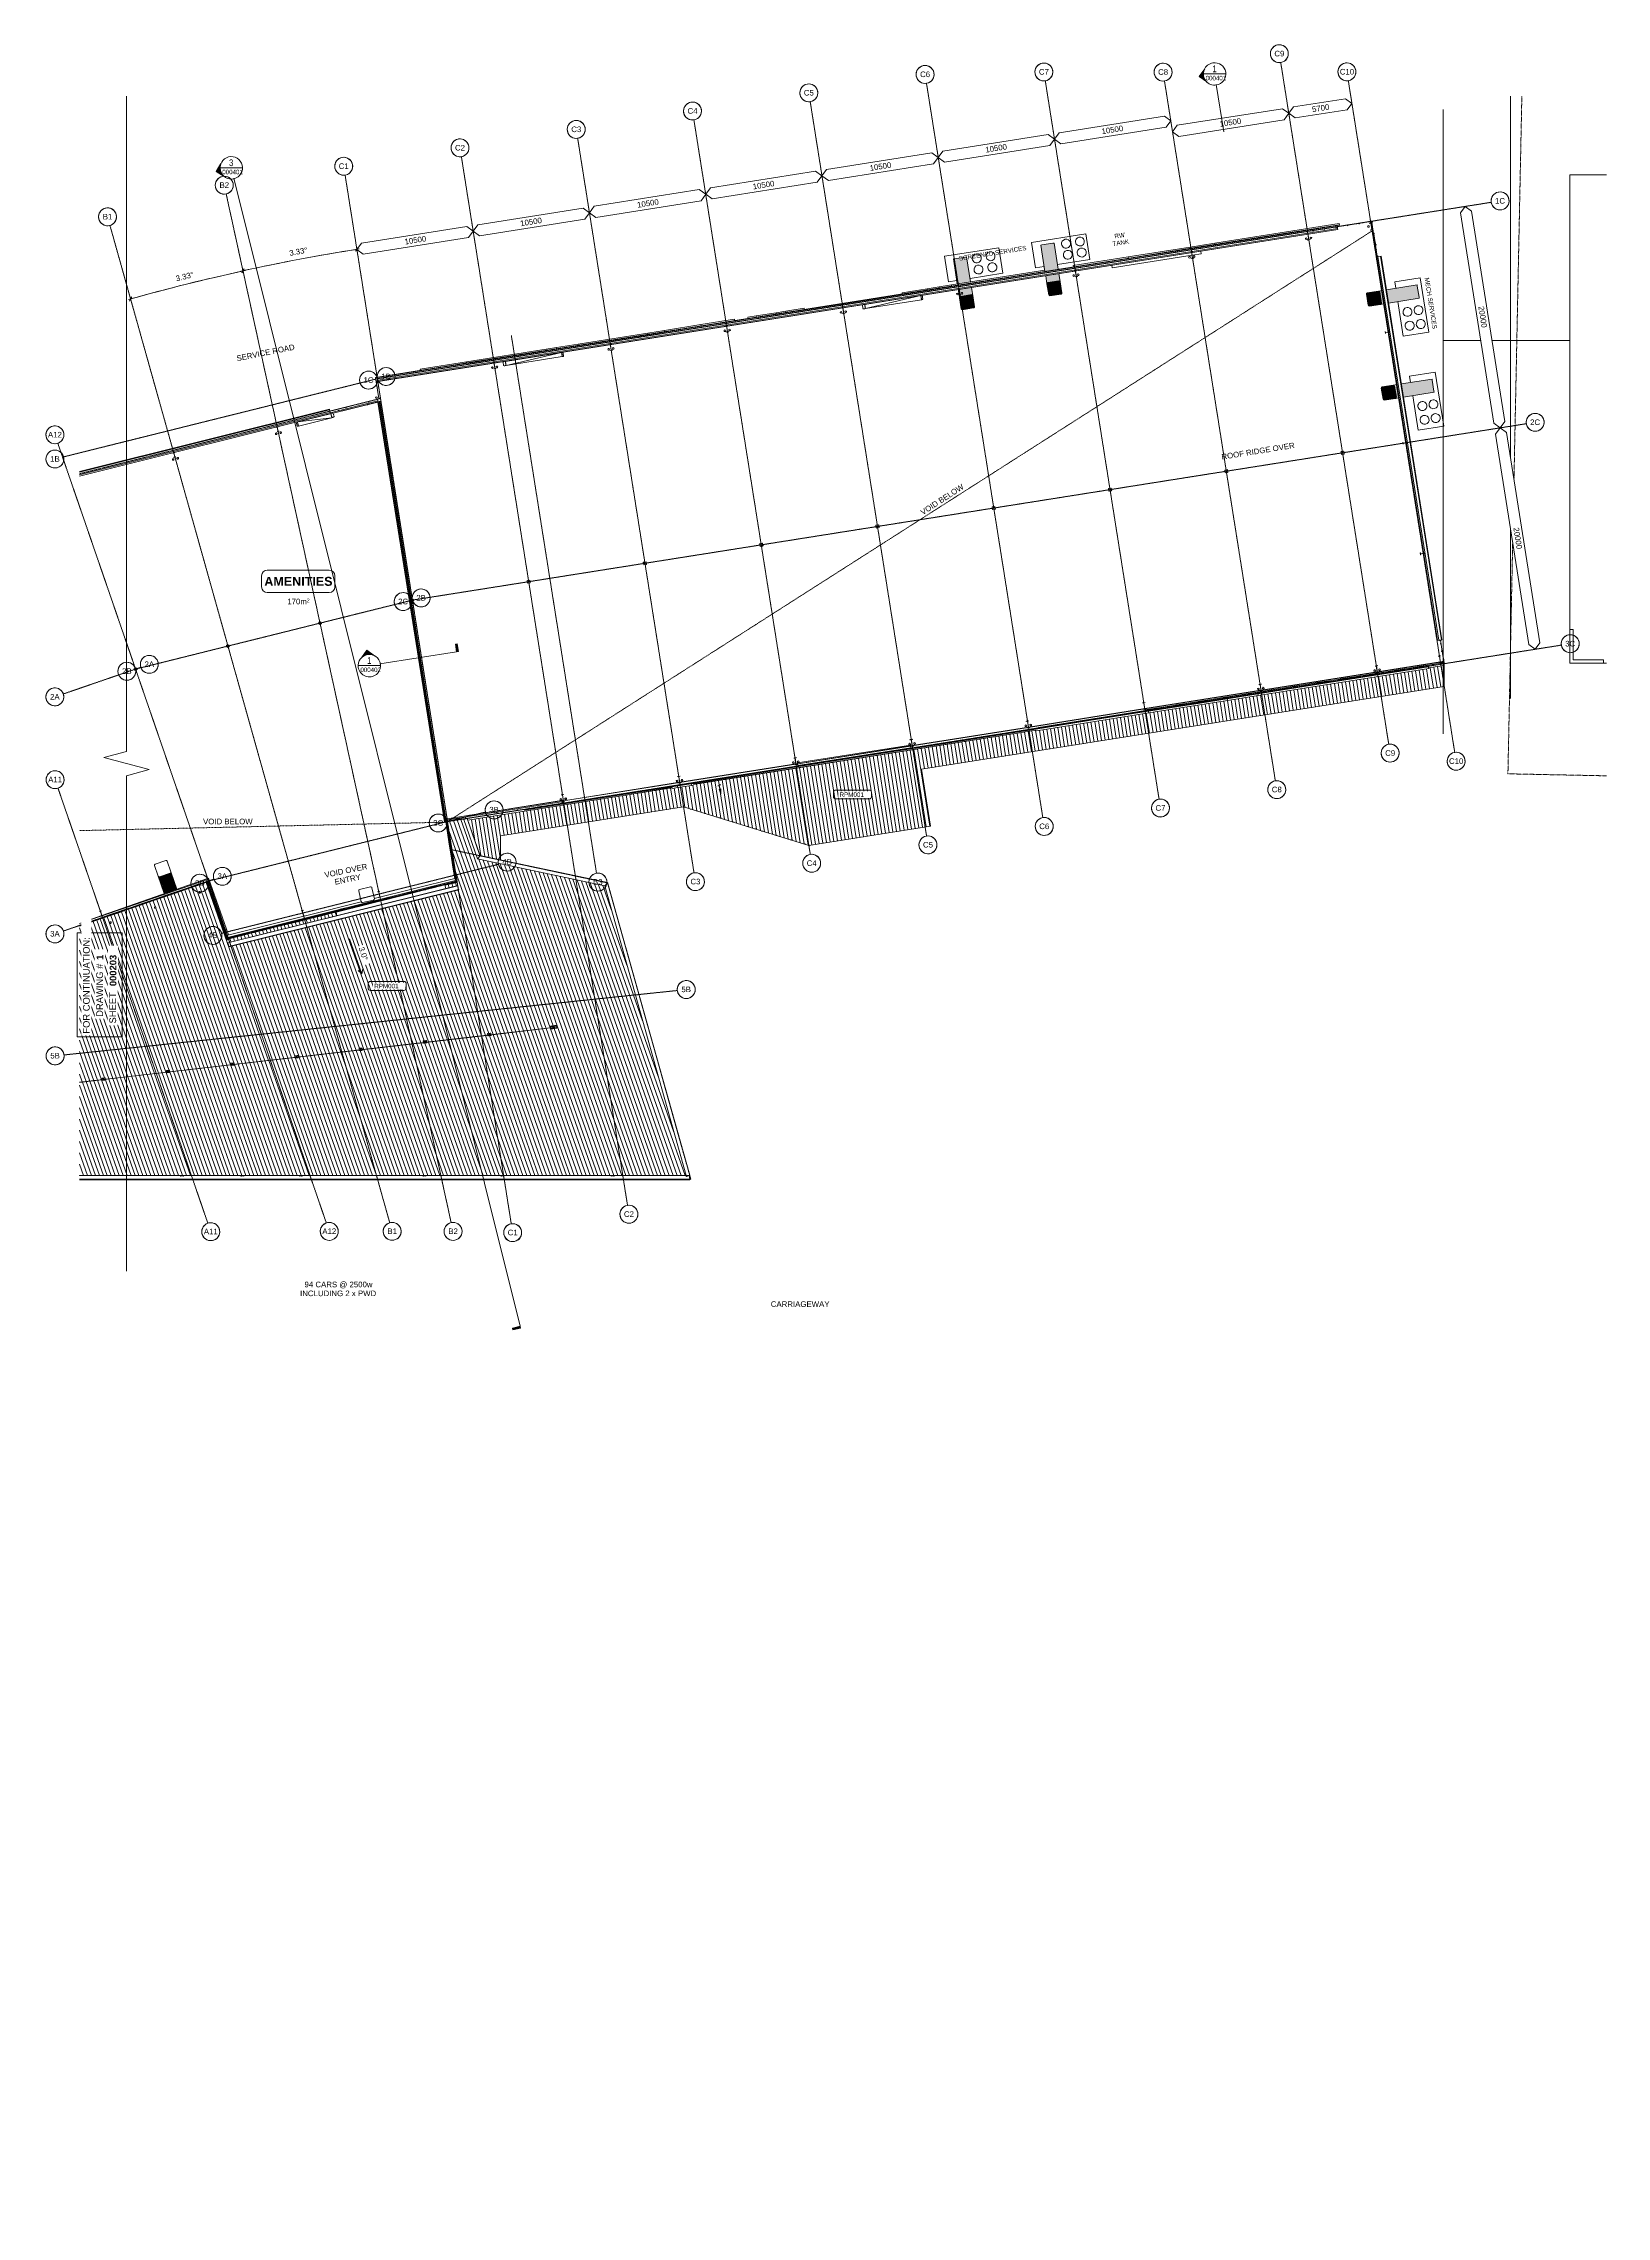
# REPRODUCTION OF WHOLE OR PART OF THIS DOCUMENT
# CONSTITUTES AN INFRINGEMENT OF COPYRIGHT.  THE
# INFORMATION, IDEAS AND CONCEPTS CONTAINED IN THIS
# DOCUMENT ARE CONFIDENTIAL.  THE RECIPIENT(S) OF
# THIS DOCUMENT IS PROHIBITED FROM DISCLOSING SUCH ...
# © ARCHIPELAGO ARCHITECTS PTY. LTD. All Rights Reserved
# Model space of a CAD drawing. Header units: millimetres. Extents: x -2355779 to -2216356, y 3874558 to 4068437.
import ezdxf

# ---------------------------------------------------------------- set-up
doc = ezdxf.new("R2010")
doc.units = ezdxf.units.MM
for name, pattern in [('AEC_Double Dash', [39, 15, -4, 6, -4, 6, -4]), ('Dash Small', [9, 3, -1.5, 3, -1.5]), ('Dash Tight', [1.2, 0.6, -0.6]), ('Grid Line', [21, 12, -3, 3, -3]), ('Overhead', [4, 2.5, -1.5])]:
    doc.linetypes.add(name, pattern=pattern)
for name, color, linetype, lineweight in [('A-ANNO-DIMS', 211, 'Continuous', 5), ('A-ANNO-DIMS-200', 211, 'Continuous', 5), ('A-ANNO-NOTE', 131, 'Continuous', 5), ('A-CLNG', 13, 'Continuous', 5), ('A-CLNG-PATT', 13, 'Continuous', 5), ('A-DETL', 90, 'Continuous', 18), ('A-DETL-GENF', 92, 'Continuous', 5), ('A-DOOR', 31, 'Continuous', 5), ('A-DOOR-FRAM', 31, 'Continuous', 5), ('A-FLOR-OVHD', 1, 'Overhead', 13), ('A-GENM', 13, 'Continuous', 5), ('A-GLAZ-CURT', 52, 'Continuous', 5), ('A-GLAZ-CWMG', 51, 'Continuous', 5), ('A-ROOF', 132, 'Continuous', 5), ('A-ROOF-IDEN', 132, 'Continuous', 5), ('A-ROOF-OTLN', 132, 'Continuous', 5), ('A-ROOF-PATT', 132, 'Continuous', 5), ('A-WALL', 113, 'Continuous', 5), ('A-WALL-FNSH', 113, 'Continuous', 13), ('A-WALL-PATT', 111, 'Continuous', 13), ('C-PROP-LINE', 91, 'AEC_Double Dash', 13), ('G-ANNO-DIMS', 111, 'Continuous', 5), ('G-ANNO-SYMB', 111, 'Continuous', 5), ('G-ANNO-TEXT', 231, 'Continuous', 5), ('P-SANR-FIXT', 6, 'Continuous', 5), ('Q-SPCQ', 91, 'Continuous', 5), ('S-BEAM', 12, 'Continuous', 5), ('S-COLS', 52, 'Continuous', 5), ('S-GRID', 1, 'Continuous', 5), ('S-GRID-IDEN', 1, 'Continuous', 5)]:
    doc.layers.add(name, color=color, linetype=linetype, lineweight=lineweight)
doc.styles.add('Arial', font='arial.ttf', dxfattribs={"height": 500})
doc.styles.add('Arial Narrow', font='ARIALN.TTF', dxfattribs={"height": 600})
doc.styles.add('Arial Narrow_1', font='ARIALN.TTF', dxfattribs={"height": 400})
doc.styles.add('Arial_1', font='arial.ttf', dxfattribs={"height": 324.945445})
doc.styles.add('Arial_2', font='arial.ttf', dxfattribs={"height": 3})
doc.styles.add('Arial_3', font='arial.ttf', dxfattribs={"height": 400})
doc.styles.add('Arial_B', font='arialbd.ttf', dxfattribs={"height": 800})
doc.styles.add('Arial_B_1', font='arialbd.ttf', dxfattribs={"height": 600})
doc.dimstyles.new('2_5-Diagonal-_deg_-Decimal_O', dxfattribs={"dimscale": 304.8, "dimtxt": 510.1297, "dimasz": 0.984252, "dimexe": 0.656168, "dimexo": 0.0625, "dimgap": 0.984252, "dimtad": 1, "dimdec": 0, "dimzin": 0, "dimdsep": 46, "dimtxsty": 'Arial', "dimblk1": 'OBLIQUE', "dimblk2": 'OBLIQUE', "dimsah": 1, "dimcen": 0.09, "dimdle": 0.656168, "dimazin": 0, "dimtfac": 1, "dimtdec": 4, "dimtix": 1, "dimtmove": 0, "dimatfit": 3, "dimfxl": 3.28084, "dimfxlon": 1, "dimtvp": 1, "dimtfill": 1, "dimtolj": 1, "dimtzin": 0, "dimlwd": 15, "dimlwe": 15, "dimarcsym": 2})
pattern_1 = [(50, (0, 0), (1457.47236, -127.5124), [152.4, -1676.4]), (355, (0, 0), (-281.9423, 1528.4541), [121.92, -1341.12]), (100.451, (121.5, -10.6), (1175.54118, 1400.9327), [129.52, -1424.721]), (46.184, (0, 406.4), (2168.6325, -336.3419), [228.6, -2514.6]), (96.636, (180.7, 378.4), (1899.2207, 1979.4208), [194.28, -2137.081]), (351.184, (0, 406.4), (1899.2401, 1979.4025), [182.88, -2011.68]), (21, (203.2, 304.8), (1212.9148, -818.1215), [152.4, -1676.4]), (326, (203.2, 304.8), (494.41695, 1473.50445), [121.92, -1341.12]), (71.451, (304.3, 236.6), (1707.33713, 655.36968), [129.52, -1424.721]), (37.5, (0, 0), (24.709387, 676.44024), [67.056, -1257.808, 67.056, -1294.384, -1346.2]), (37.5, (0, 0), (24.709387, 676.44024), [-2686.304, 67.056, -1279.144]), (7.5, (0, 0), (534.55775, 801.44425), [67.056, -709.168, 67.056, -1227.328, -513.08]), (7.5, (0, 0), (534.55775, 801.44425), [-2070.608, 67.056, -446.024]), (327.5, (-453.14, 0), (1084.727506, -45.831226), [67.056, -440.944, 67.056, -1517.904, -2103.12]), (327.5, (-453.14, 0), (1084.727506, -45.831226), [-2092.96, 67.056, -2036.064]), (317.5, (-656.3, 0), (1185.03465, 203.41354), [67.056, -593.344, 67.056, -985.52, -1493.52]), (317.5, (-656.3, 0), (1185.03465, 203.41354), [-1712.976, 67.056, -1426.464])]
pattern_2 = [(0, (0, 0), (812.8, 203.2), [67.056, -542.544, 67.056, -542.544, -3251.2]), (0, (0, 0), (812.8, 203.2), [-1219.2, 67.056, -1152.144, 67.056, -542.544, -1422.4]), (0, (0, 0), (812.8, 203.2), [-3048, 67.056, -339.344, 67.056, -948.944]), (120, (304.8, 101.6), (-582.376362, 602.305448), [67.056, -542.544, 67.056, -542.544, -3251.2]), (120, (304.8, 101.6), (-582.376362, 602.305448), [-1219.2, 67.056, -1152.144, 67.056, -542.544, -1422.4]), (120, (304.8, 101.6), (-582.376362, 602.305448), [-3048, 67.056, -339.344, 67.056, -948.944]), (240, (406.4, 508), (-230.423638, -805.505448), [67.056, -542.544, 67.056, -542.544, -3251.2]), (240, (406.4, 508), (-230.423638, -805.505448), [-1219.2, 67.056, -1152.144, 67.056, -542.544, -1422.4]), (240, (406.4, 508), (-230.423638, -805.505448), [-3048, 67.056, -339.344, 67.056, -948.944])]
pattern_3 = [(270, (0, 0.5), (-15, -9e-16), [])]

# ---------------------------------------------------------------- blocks, each defined once
blk = doc.blocks.new('Generic Models 1 - Generic Models 1-392193-GA - Part B 6m')
at = {"layer": 'A-GENM', "lineweight": 13}
for p, q in [((-2219637, 4056708), (-2219637, 4013144)), ((-2216356, 4056708), (-2219637, 4056708)), ((-2219637, 4016144), (-2219637, 4013144)), ((-2219337, 4016144), (-2219637, 4016144)), ((-2219337, 4013444), (-2219337, 4016144)), ((-2216637, 4013444), (-2219337, 4013444)), ((-2216637, 4013144), (-2216637, 4013444)), ((-2219637, 4013144), (-2216637, 4013144)), ((-2219637, 4013144), (-2216356, 4013144))]:
    blk.add_line(p, q, dxfattribs=at)
blk = doc.blocks.new('SHS-Square Hollow Section-Column - 200x200xSHS-1605338-GA - Part B 6m')
at = {"layer": 'S-COLS'}
h = blk.add_hatch(dxfattribs=at)
h.set_pattern_fill('FP_5', color=256, style=0, pattern_type=2)
h.set_pattern_definition([(26, (913251.06, -4558304.6), (-311.76956, 639.22233), []), (26, (913499.15, -4557584.1), (-311.76956, 639.22233), [])])
h.paths.add_polyline_path([(90, -100), (97, -97), (100, -90), (94, -94)])
h.paths.add_polyline_path([(-90, -100), (90, -100), (90, -95), (-90, -95)])
h.paths.add_polyline_path([(-90, -100), (-94, -94), (-100, -90), (-97, -97)])
h.paths.add_polyline_path([(-100, 90), (-94, 94), (-90, 100), (-97, 97)])
h.paths.add_polyline_path([(-100, -90), (-95, -90), (-95, 90), (-100, 90)])
h.paths.add_polyline_path([(100, 90), (97, 97), (90, 100), (94, 94)])
h.paths.add_polyline_path([(95, -90), (100, -90), (100, 90), (95, 90)])
h.paths.add_polyline_path([(-90, 95), (90, 95), (90, 100), (-90, 100)])
at = {"layer": 'S-COLS', "lineweight": 15}
for p, q in [((-100, 90), (-100, -90)), ((-95, -90), (-95, 90)), ((90, 100), (-90, 100)), ((-90, 95), (90, 95)), ((95, 90), (95, -90)), ((100, -90), (100, 90)), ((90, -95), (-90, -95)), ((-90, -100), (90, -100))]:
    blk.add_line(p, q, dxfattribs=at)
for centre, radius, start, end in [((-90, 90), 10, 90, 180), ((-90, 90), 5, 90, 180), ((90, 90), 10, 360, 90), ((90, 90), 5, 0, 90), ((-90, -90), 10, 180, 270), ((-90, -90), 5, 180, 270), ((90, -90), 5, 270, 0), ((90, -90), 10, 270, 360)]:
    blk.add_arc(centre, radius, start, end, dxfattribs=at)
blk = doc.blocks.new('SHS-Square Hollow Section-Column - 250x250xSHS-1478536-GA - Part B 6m')
at = {"layer": 'S-COLS'}
h = blk.add_hatch(dxfattribs=at)
h.set_pattern_fill('FP_6', color=256, style=0, pattern_type=2)
h.set_pattern_definition([(36, (1602568.24, -4332682.3), (-418.03287, 575.37289), []), (36, (1602687.45, -4331929.7), (-418.03287, 575.37289), [])])
h.paths.add_polyline_path([(115, -125), (122, -122), (125, -115), (119, -119)])
h.paths.add_polyline_path([(-115, -125), (115, -125), (115, -120), (-115, -120)])
h.paths.add_polyline_path([(-115, -125), (-119, -119), (-125, -115), (-122, -122)])
h.paths.add_polyline_path([(-125, 115), (-119, 119), (-115, 125), (-122, 122)])
h.paths.add_polyline_path([(-125, -115), (-120, -115), (-120, 115), (-125, 115)])
h.paths.add_polyline_path([(125, 115), (122, 122), (115, 125), (119, 119)])
h.paths.add_polyline_path([(120, -115), (125, -115), (125, 115), (120, 115)])
h.paths.add_polyline_path([(-115, 120), (115, 120), (115, 125), (-115, 125)])
at = {"layer": 'S-COLS', "lineweight": 15}
for p, q in [((-125, 115), (-125, -115)), ((-120, -115), (-120, 115)), ((115, 125), (-115, 125)), ((-115, 120), (115, 120)), ((120, 115), (120, -115)), ((125, -115), (125, 115)), ((115, -120), (-115, -120)), ((-115, -125), (115, -125))]:
    blk.add_line(p, q, dxfattribs=at)
for centre, radius, start, end in [((-115, 115), 10, 90, 180), ((-115, 115), 5, 90, 180), ((115, 115), 10, 360, 90), ((115, 115), 5, 0, 90), ((-115, -115), 10, 180, 270), ((-115, -115), 5, 180, 270), ((115, -115), 5, 270, 0), ((115, -115), 10, 270, 360)]:
    blk.add_arc(centre, radius, start, end, dxfattribs=at)
blk = doc.blocks.new('SHS-Square Hollow Section-Column - 250x250xSHS-2929213-GA - Part B 6m')
at = {"layer": 'S-COLS', "lineweight": 15}
for p, q in [((-125, 115), (-125, -115)), ((-120, -115), (-120, 115)), ((115, 125), (-115, 125)), ((-115, 120), (115, 120)), ((120, 115), (120, -115)), ((125, -115), (125, 115)), ((115, -120), (-115, -120)), ((-115, -125), (115, -125))]:
    blk.add_line(p, q, dxfattribs=at)
for centre, radius, start, end in [((-115, 115), 10, 90, 180), ((-115, 115), 5, 90, 180), ((115, 115), 10, 360, 90), ((115, 115), 5, 0, 90), ((-115, -115), 10, 180, 270), ((-115, -115), 5, 180, 270), ((115, -115), 5, 270, 0), ((115, -115), 10, 270, 360)]:
    blk.add_arc(centre, radius, start, end, dxfattribs=at)
blk = doc.blocks.new('SHS-Square Hollow Section-Column - 250x250xSHS-V1-GA - Part B 6m')
at = {"layer": 'S-COLS', "lineweight": 15}
for p, q in [((-125, 115), (-125, -115)), ((-120, -115), (-120, 115)), ((115, 125), (-115, 125)), ((-115, 120), (115, 120)), ((120, 115), (120, -115)), ((125, -115), (125, 115)), ((115, -120), (-115, -120)), ((-115, -125), (115, -125))]:
    blk.add_line(p, q, dxfattribs=at)
for centre, radius, start, end in [((-115, 115), 10, 90, 180), ((-115, 115), 5, 90, 180), ((115, 115), 10, 360, 90), ((115, 115), 5, 0, 90), ((-115, -115), 10, 180, 270), ((-115, -115), 5, 180, 270), ((115, -115), 5, 270, 0), ((115, -115), 10, 270, 360)]:
    blk.add_arc(centre, radius, start, end, dxfattribs=at)
blk = doc.blocks.new('SHS-Square Hollow Section-Column - 250x250xSHS-V2-GA - Part B 6m')
at = {"layer": 'S-COLS'}
h = blk.add_hatch(dxfattribs=at)
h.set_pattern_fill('FP_7', color=256, style=0, pattern_type=2)
h.set_pattern_definition([(36, (1644568.24, -4332682.3), (-418.03287, 575.37289), []), (36, (1644687.45, -4331929.7), (-418.03287, 575.37289), [])])
h.paths.add_polyline_path([(115, -125), (122, -122), (125, -115), (119, -119)])
h.paths.add_polyline_path([(-115, -125), (115, -125), (115, -120), (-115, -120)])
h.paths.add_polyline_path([(-115, -125), (-119, -119), (-125, -115), (-122, -122)])
h.paths.add_polyline_path([(-125, 115), (-119, 119), (-115, 125), (-122, 122)])
h.paths.add_polyline_path([(-125, -115), (-120, -115), (-120, 115), (-125, 115)])
h.paths.add_polyline_path([(125, 115), (122, 122), (115, 125), (119, 119)])
h.paths.add_polyline_path([(120, -115), (125, -115), (125, 115), (120, 115)])
h.paths.add_polyline_path([(-115, 120), (115, 120), (115, 125), (-115, 125)])
at = {"layer": 'S-COLS', "lineweight": 15}
for p, q in [((-125, 115), (-125, -115)), ((-120, -115), (-120, 115)), ((115, 125), (-115, 125)), ((-115, 120), (115, 120)), ((120, 115), (120, -115)), ((125, -115), (125, 115)), ((115, -120), (-115, -120)), ((-115, -125), (115, -125))]:
    blk.add_line(p, q, dxfattribs=at)
for centre, radius, start, end in [((-115, 115), 10, 90, 180), ((-115, 115), 5, 90, 180), ((115, 115), 10, 360, 90), ((115, 115), 5, 0, 90), ((-115, -115), 10, 180, 270), ((-115, -115), 5, 180, 270), ((115, -115), 5, 270, 0), ((115, -115), 10, 270, 360)]:
    blk.add_arc(centre, radius, start, end, dxfattribs=at)
blk = doc.blocks.new('SHS-Square Hollow Section-Column - 150x150xSHS-1264402-GA - Part B 6m')
at = {"layer": 'S-COLS', "lineweight": 15}
for p, q in [((-75, 65), (-75, -65)), ((-70, -65), (-70, 65)), ((65, 75), (-65, 75)), ((-65, 70), (65, 70)), ((70, 65), (70, -65)), ((75, -65), (75, 65)), ((65, -70), (-65, -70)), ((-65, -75), (65, -75))]:
    blk.add_line(p, q, dxfattribs=at)
for centre, radius, start, end in [((-65, 65), 10, 90, 180), ((-65, 65), 5, 90, 180), ((65, 65), 10, 360, 90), ((65, 65), 5, 0, 90), ((-65, -65), 10, 180, 270), ((-65, -65), 5, 180, 270), ((65, -65), 5, 270, 0), ((65, -65), 10, 270, 360)]:
    blk.add_arc(centre, radius, start, end, dxfattribs=at)
blk = doc.blocks.new('SHS-Square Hollow Section-Column - 200x200xSHS-V3-GA - Part B 6m')
at = {"layer": 'S-COLS', "lineweight": 15}
for p, q in [((-100, 90), (-100, -90)), ((-95, -90), (-95, 90)), ((90, 100), (-90, 100)), ((-90, 95), (90, 95)), ((95, 90), (95, -90)), ((100, -90), (100, 90)), ((90, -95), (-90, -95)), ((-90, -100), (90, -100))]:
    blk.add_line(p, q, dxfattribs=at)
for centre, radius, start, end in [((-90, 90), 10, 90, 180), ((-90, 90), 5, 90, 180), ((90, 90), 10, 360, 90), ((90, 90), 5, 0, 90), ((-90, -90), 10, 180, 270), ((-90, -90), 5, 180, 270), ((90, -90), 5, 270, 0), ((90, -90), 10, 270, 360)]:
    blk.add_arc(centre, radius, start, end, dxfattribs=at)
blk = doc.blocks.new('Structural Framing 15 - Structural Framing 1-952687-GA - Part B 6m')
at = {"layer": 'S-BEAM', "lineweight": 13}
for p, q in [((-2344074, 4031945), (-2344246, 4031897)), ((-2344246, 4031897), (-2344242, 4031885)), ((-2344242, 4031885), (-2344171, 4031905)), ((-2344157, 4031897), (-2344061, 4031553)), ((-2344053, 4031555), (-2344150, 4031899)), ((-2344142, 4031913), (-2344071, 4031933)), ((-2344069, 4031539), (-2344139, 4031519)), ((-2344139, 4031519), (-2344136, 4031506)), ((-2344136, 4031506), (-2343965, 4031554)), ((-2344071, 4031933), (-2344074, 4031945)), ((-2343968, 4031567), (-2344039, 4031547)), ((-2343965, 4031554), (-2343968, 4031567)), ((-2332604, 3991106), (-2332805, 3991049)), ((-2332805, 3991049), (-2332801, 3991037)), ((-2332801, 3991037), (-2332719, 3991060)), ((-2332702, 3991050), (-2332574, 3990594)), ((-2332564, 3990597), (-2332692, 3991053)), ((-2332683, 3991070), (-2332600, 3991093)), ((-2332583, 3990577), (-2332666, 3990554)), ((-2332666, 3990554), (-2332662, 3990541)), ((-2332662, 3990541), (-2332461, 3990597)), ((-2332600, 3991093), (-2332604, 3991106)), ((-2332465, 3990610), (-2332547, 3990587)), ((-2332461, 3990597), (-2332465, 3990610))]:
    blk.add_line(p, q, dxfattribs=at)
for centre, radius, start, end in [((-2344168, 4031894), 11.4, 15.66741, 105.66741), ((-2344139, 4031902), 11.4, 105.66741, 195.66741), ((-2344072, 4031550), 11.4, 285.66741, 15.66741), ((-2344042, 4031558), 11.4, 195.66741, 285.66741), ((-2332715, 3991046), 14, 15.66741, 105.66741), ((-2332679, 3991056), 14, 105.66741, 195.66741), ((-2332587, 3990590), 14, 285.66741, 15.66741), ((-2332551, 3990600), 14, 195.66741, 285.66741)]:
    blk.add_arc(centre, radius, start, end, dxfattribs=at)
blk = doc.blocks.new('Structural Framing 14 - Structural Framing 1-1145661-GA - Part B 6m')
at = {"layer": 'S-BEAM', "lineweight": 13}
for p, q in [((-2242892, 4051539), (-2243119, 4051503)), ((-2243119, 4051503), (-2243118, 4051493)), ((-2243118, 4051493), (-2243009, 4051510)), ((-2242917, 4050927), (-2243026, 4050910)), ((-2243026, 4050910), (-2243024, 4050900)), ((-2243024, 4050900), (-2242797, 4050936)), ((-2243009, 4051510), (-2242917, 4050927)), ((-2242999, 4051512), (-2242891, 4051529)), ((-2242907, 4050929), (-2242999, 4051512)), ((-2242798, 4050946), (-2242907, 4050929)), ((-2242891, 4051529), (-2242892, 4051539)), ((-2242797, 4050936), (-2242798, 4050946)), ((-2236777, 4012930), (-2237004, 4012894)), ((-2237004, 4012894), (-2237003, 4012884)), ((-2237003, 4012884), (-2236894, 4012901)), ((-2236802, 4012319), (-2236910, 4012301)), ((-2236910, 4012301), (-2236909, 4012292)), ((-2236909, 4012292), (-2236682, 4012328)), ((-2236894, 4012901), (-2236802, 4012319)), ((-2236884, 4012903), (-2236775, 4012920)), ((-2236792, 4012320), (-2236884, 4012903)), ((-2236683, 4012337), (-2236792, 4012320)), ((-2236775, 4012920), (-2236777, 4012930)), ((-2236682, 4012328), (-2236683, 4012337))]:
    blk.add_line(p, q, dxfattribs=at)
blk = doc.blocks.new('Structural Framing 16 - Structural Framing 1-1145737-GA - Part B 6m')
at = {"layer": 'S-BEAM', "lineweight": 13}
for p, q in [((-2315487, 4040040), (-2315714, 4040004)), ((-2315714, 4040004), (-2315713, 4039995)), ((-2315713, 4039995), (-2315604, 4040012)), ((-2315512, 4039429), (-2315621, 4039412)), ((-2315621, 4039412), (-2315619, 4039402)), ((-2315619, 4039402), (-2315392, 4039438)), ((-2315604, 4040012), (-2315512, 4039429)), ((-2315594, 4040013), (-2315486, 4040031)), ((-2315502, 4039431), (-2315594, 4040013)), ((-2315393, 4039448), (-2315502, 4039431)), ((-2315486, 4040031), (-2315487, 4040040)), ((-2315392, 4039438), (-2315393, 4039448)), ((-2309372, 4001432), (-2309599, 4001396)), ((-2309599, 4001396), (-2309598, 4001386)), ((-2309598, 4001386), (-2309489, 4001403)), ((-2309397, 4000820), (-2309505, 4000803)), ((-2309505, 4000803), (-2309504, 4000793)), ((-2309504, 4000793), (-2309277, 4000829)), ((-2309489, 4001403), (-2309397, 4000820)), ((-2309479, 4001405), (-2309370, 4001422)), ((-2309387, 4000822), (-2309479, 4001405)), ((-2309278, 4000839), (-2309387, 4000822)), ((-2309370, 4001422), (-2309372, 4001432)), ((-2309277, 4000829), (-2309278, 4000839))]:
    blk.add_line(p, q, dxfattribs=at)
blk = doc.blocks.new('Structural Framing 17 - Structural Framing 1-1145779-GA - Part B 6m')
at = {"layer": 'S-BEAM', "lineweight": 13}
for p, q in [((-2305117, 4041683), (-2305344, 4041647)), ((-2305344, 4041647), (-2305342, 4041637)), ((-2305342, 4041637), (-2305233, 4041654)), ((-2305141, 4041072), (-2305250, 4041054)), ((-2305250, 4041054), (-2305248, 4041045)), ((-2305248, 4041045), (-2305021, 4041081)), ((-2305233, 4041654), (-2305141, 4041072)), ((-2305224, 4041656), (-2305115, 4041673)), ((-2305131, 4041073), (-2305224, 4041656)), ((-2305023, 4041090), (-2305131, 4041073)), ((-2305115, 4041673), (-2305117, 4041683)), ((-2305021, 4041081), (-2305023, 4041090)), ((-2299001, 4003074), (-2299228, 4003038)), ((-2299228, 4003038), (-2299227, 4003028)), ((-2299227, 4003028), (-2299118, 4003046)), ((-2299026, 4002463), (-2299135, 4002446)), ((-2299135, 4002446), (-2299133, 4002436)), ((-2299133, 4002436), (-2298906, 4002472)), ((-2299118, 4003046), (-2299026, 4002463)), ((-2299108, 4003047), (-2299000, 4003064)), ((-2299016, 4002465), (-2299108, 4003047)), ((-2298907, 4002482), (-2299016, 4002465)), ((-2299000, 4003064), (-2299001, 4003074)), ((-2298906, 4002472), (-2298907, 4002482))]:
    blk.add_line(p, q, dxfattribs=at)
blk = doc.blocks.new('Structural Framing 18 - Structural Framing 1-1145821-GA - Part B 6m')
at = {"layer": 'S-BEAM', "lineweight": 13}
for p, q in [((-2294746, 4043326), (-2294973, 4043290)), ((-2294973, 4043290), (-2294971, 4043280)), ((-2294971, 4043280), (-2294863, 4043297)), ((-2294770, 4042714), (-2294879, 4042697)), ((-2294879, 4042697), (-2294878, 4042687)), ((-2294878, 4042687), (-2294650, 4042723)), ((-2294863, 4043297), (-2294770, 4042714)), ((-2294853, 4043299), (-2294744, 4043316)), ((-2294761, 4042716), (-2294853, 4043299)), ((-2294652, 4042733), (-2294761, 4042716)), ((-2294744, 4043316), (-2294746, 4043326)), ((-2294650, 4042723), (-2294652, 4042733)), ((-2288631, 4004717), (-2288858, 4004681)), ((-2288858, 4004681), (-2288856, 4004671)), ((-2288856, 4004671), (-2288748, 4004688)), ((-2288655, 4004106), (-2288764, 4004088)), ((-2288764, 4004088), (-2288762, 4004078)), ((-2288762, 4004078), (-2288535, 4004114)), ((-2288748, 4004688), (-2288655, 4004106)), ((-2288738, 4004690), (-2288629, 4004707)), ((-2288645, 4004107), (-2288738, 4004690)), ((-2288537, 4004124), (-2288645, 4004107)), ((-2288629, 4004707), (-2288631, 4004717)), ((-2288535, 4004114), (-2288537, 4004124))]:
    blk.add_line(p, q, dxfattribs=at)
blk = doc.blocks.new('Structural Framing 19 - Structural Framing 1-1145889-GA - Part B 6m')
at = {"layer": 'S-BEAM', "lineweight": 13}
for p, q in [((-2237262, 4052430), (-2237490, 4052394)), ((-2237490, 4052394), (-2237488, 4052385)), ((-2237488, 4052385), (-2237379, 4052402)), ((-2237379, 4052402), (-2237287, 4051819)), ((-2237369, 4052403), (-2237261, 4052421)), ((-2237277, 4051821), (-2237369, 4052403)), ((-2237261, 4052421), (-2237262, 4052430)), ((-2237287, 4051819), (-2237396, 4051802)), ((-2237396, 4051802), (-2237394, 4051792)), ((-2237394, 4051792), (-2237167, 4051828)), ((-2237169, 4051838), (-2237277, 4051821)), ((-2237167, 4051828), (-2237169, 4051838)), ((-2231146, 4013812), (-2231373, 4013776)), ((-2231373, 4013776), (-2231371, 4013766)), ((-2231371, 4013766), (-2231263, 4013783)), ((-2231263, 4013783), (-2231170, 4013201)), ((-2231253, 4013785), (-2231144, 4013802)), ((-2231160, 4013202), (-2231253, 4013785)), ((-2231144, 4013802), (-2231146, 4013812)), ((-2231170, 4013201), (-2231279, 4013183)), ((-2231279, 4013183), (-2231277, 4013173)), ((-2231277, 4013173), (-2231050, 4013209)), ((-2231052, 4013219), (-2231160, 4013202)), ((-2231050, 4013209), (-2231052, 4013219))]:
    blk.add_line(p, q, dxfattribs=at)
blk = doc.blocks.new('SHS-Square Hollow Section-Column - 200x200xSHS-V4-GA - Part B 6m')
at = {"layer": 'S-COLS', "lineweight": 15}
for p, q in [((-100, 90), (-100, -90)), ((-95, -90), (-95, 90)), ((90, 100), (-90, 100)), ((-90, 95), (90, 95)), ((95, 90), (95, -90)), ((100, -90), (100, 90)), ((90, -95), (-90, -95)), ((-90, -100), (90, -100))]:
    blk.add_line(p, q, dxfattribs=at)
for centre, radius, start, end in [((-90, 90), 10, 90, 180), ((-90, 90), 5, 90, 180), ((90, 90), 10, 360, 90), ((90, 90), 5, 0, 90), ((-90, -90), 10, 180, 270), ((-90, -90), 5, 180, 270), ((90, -90), 5, 270, 0), ((90, -90), 10, 270, 360)]:
    blk.add_arc(centre, radius, start, end, dxfattribs=at)
blk = doc.blocks.new('Mechanical - Condensers - Mechanical - Condensers-1249279-GA - Part B 6m')
at = {"layer": 'A-GENM'}
h = blk.add_hatch(color=256, dxfattribs=at)
h.paths.add_polyline_path([(-2266270, 4046990), (-2266270, 4047019), (-2266264, 4047041), (-2266252, 4047064), (-2266234, 4047083), (-2266212, 4047097), (-2266187, 4047104), (-2266285, 4047728), (-2266384, 4047713), (-2266270, 4046994)])
h.paths.add_polyline_path([(-2266446, 4048102), (-2266347, 4048117), (-2266718, 4050462), (-2266817, 4050447), (-2266459, 4048186)])
h = blk.add_hatch(color=256, dxfattribs=at)
h.paths.add_polyline_path([(-2266187, 4047104), (-2265199, 4047261), (-2265298, 4047885), (-2266285, 4047728), (-2266198, 4047177)])
h.paths.add_polyline_path([(-2266347, 4048117), (-2265359, 4048274), (-2265731, 4050619), (-2266718, 4050462), (-2266358, 4048186)])
h = blk.add_hatch(color=256, dxfattribs=at)
h.paths.add_polyline_path([(-2265084, 4047177), (-2265199, 4047900), (-2265298, 4047885), (-2265199, 4047260), (-2265170, 4047260), (-2265147, 4047255), (-2265124, 4047243), (-2265106, 4047225), (-2265092, 4047202)])
h.paths.add_polyline_path([(-2265359, 4048274), (-2265261, 4048289), (-2265632, 4050634), (-2265731, 4050619), (-2265370, 4048342)])
h = blk.add_hatch(color=256, dxfattribs=at)
h.paths.add_polyline_path([(-2274072, 4045754), (-2274072, 4045783), (-2274067, 4045805), (-2274055, 4045828), (-2274037, 4045847), (-2274014, 4045861), (-2273989, 4045868), (-2274010, 4045992), (-2274108, 4045977), (-2274073, 4045758)])
h.paths.add_polyline_path([(-2274109, 4045987), (-2274029, 4046001), (-2274107, 4046489), (-2274187, 4046475), (-2274111, 4046000)])
h.paths.add_polyline_path([(-2274019, 4046001), (-2274011, 4046003), (-2274088, 4046492), (-2274097, 4046491), (-2274020, 4046008)])
h.paths.add_polyline_path([(-2274266, 4046977), (-2274167, 4046993), (-2274521, 4049226), (-2274620, 4049211), (-2274325, 4047350)])
h = blk.add_hatch(color=256, dxfattribs=at)
h.paths.add_polyline_path([(-2273989, 4045868), (-2273002, 4046025), (-2273101, 4046649), (-2274088, 4046492), (-2274011, 4046002), (-2273911, 4046018), (-2273909, 4046008), (-2274009, 4045993), (-2274006, 4045972)])
h.paths.add_polyline_path([(-2273841, 4046078), (-2273870, 4046084), (-2273894, 4046100), (-2273910, 4046125), (-2273916, 4046153), (-2273910, 4046182), (-2273894, 4046206), (-2273870, 4046223), (-2273841, 4046228), (-2273812, 4046223), (-2273788, 4046206), (-2273772, 4046182), (-2273766, 4046153), (-2273772, 4046125), (-2273788, 4046100), (-2273818, 4046083)])
h.paths.add_polyline_path([(-2274167, 4046993), (-2273180, 4047149), (-2273534, 4049383), (-2274521, 4049226), (-2274224, 4047350)])
h = blk.add_hatch(color=256, dxfattribs=at)
h.paths.add_polyline_path([(-2272887, 4045941), (-2273002, 4046664), (-2273101, 4046649), (-2273002, 4046025), (-2272973, 4046025), (-2272950, 4046019), (-2272927, 4046007), (-2272908, 4045989), (-2272895, 4045966)])
h.paths.add_polyline_path([(-2273180, 4047149), (-2273081, 4047165), (-2273435, 4049398), (-2273534, 4049383), (-2273212, 4047350)])
for points in [[(-2266025, 4045918), (-2265999, 4045919), (-2265011, 4046075), (-2264986, 4046083), (-2264964, 4046096), (-2264946, 4046115), (-2264933, 4046138), (-2264927, 4046164), (-2264928, 4046190), (-2265084, 4047177), (-2265092, 4047202), (-2265106, 4047225), (-2265124, 4047243), (-2265147, 4047255), (-2265173, 4047261), (-2265199, 4047260), (-2266187, 4047104), (-2266212, 4047097), (-2266234, 4047083), (-2266252, 4047064), (-2266264, 4047041), (-2266270, 4047016), (-2266270, 4046990), (-2266113, 4046002), (-2266106, 4045977), (-2266092, 4045955), (-2266073, 4045937), (-2266050, 4045924)], [(-2237532, 4045005), (-2237506, 4045006), (-2236504, 4045167), (-2236493, 4045170), (-2236469, 4045185), (-2236453, 4045202), (-2236440, 4045225), (-2236434, 4045251), (-2236435, 4045277), (-2236591, 4046264), (-2236599, 4046290), (-2236612, 4046312), (-2236631, 4046330), (-2236654, 4046342), (-2236680, 4046348), (-2236706, 4046348), (-2237694, 4046191), (-2237719, 4046184), (-2237741, 4046170), (-2237759, 4046151), (-2237771, 4046128), (-2237777, 4046103), (-2237777, 4046077), (-2237620, 4045089), (-2237613, 4045064), (-2237599, 4045042), (-2237580, 4045024), (-2237557, 4045011)], [(-2273828, 4044682), (-2273802, 4044683), (-2272814, 4044839), (-2272789, 4044847), (-2272767, 4044860), (-2272749, 4044879), (-2272736, 4044902), (-2272730, 4044928), (-2272731, 4044954), (-2272887, 4045941), (-2272895, 4045966), (-2272908, 4045989), (-2272927, 4046007), (-2272950, 4046019), (-2272976, 4046025), (-2273002, 4046025), (-2273989, 4045868), (-2274014, 4045861), (-2274037, 4045847), (-2274055, 4045828), (-2274067, 4045805), (-2274073, 4045780), (-2274072, 4045754), (-2273916, 4044766), (-2273909, 4044741), (-2273895, 4044719), (-2273876, 4044701), (-2273853, 4044688)], [(-2236202, 4036610), (-2236176, 4036611), (-2235188, 4036767), (-2235163, 4036774), (-2235141, 4036788), (-2235123, 4036807), (-2235111, 4036830), (-2235105, 4036855), (-2235105, 4036881), (-2235262, 4037869), (-2235269, 4037894), (-2235283, 4037916), (-2235302, 4037934), (-2235325, 4037947), (-2235350, 4037953), (-2235376, 4037952), (-2236364, 4037796), (-2236389, 4037788), (-2236411, 4037775), (-2236429, 4037756), (-2236441, 4037733), (-2236448, 4037708), (-2236447, 4037681), (-2236290, 4036694), (-2236283, 4036669), (-2236269, 4036646), (-2236250, 4036628), (-2236228, 4036616)], [(-2345018, 3992586), (-2344923, 3992620), (-2345425, 3994075), (-2345456, 3994070), (-2345492, 3994077), (-2345501, 3994080), (-2345523, 3994095), (-2345540, 3994114), (-2345552, 3994137), (-2345114, 3992866)], [(-2344923, 3992620), (-2343980, 3992951), (-2344479, 3994401), (-2345424, 3994074), (-2344948, 3992692)], [(-2343980, 3992951), (-2343886, 3992984), (-2344416, 3994523), (-2344412, 3994497), (-2344419, 3994461), (-2344422, 3994452), (-2344436, 3994430), (-2344456, 3994413), (-2344479, 3994401), (-2344050, 3993154)], [(-2327286, 3991652), (-2326311, 3991876), (-2326323, 3991929), (-2327293, 3991687), (-2327289, 3991666)], [(-2326311, 3991876), (-2326214, 3991899), (-2326226, 3991953), (-2326323, 3991929), (-2326322, 3991926)]]:
    blk.add_hatch(color=256, dxfattribs=at).paths.add_polyline_path(points)
h = blk.add_hatch(color=256, dxfattribs=at)
h.paths.add_polyline_path([(-2236591, 4046264), (-2236362, 4046303), (-2236377, 4046400), (-2236706, 4046348), (-2236677, 4046348), (-2236654, 4046342), (-2236631, 4046330), (-2236612, 4046312), (-2236599, 4046290)])
h.paths.add_polyline_path([(-2235968, 4046363), (-2233233, 4046796), (-2233249, 4046895), (-2235984, 4046462), (-2235969, 4046368)])
h = blk.add_hatch(color=256, dxfattribs=at)
h.paths.add_polyline_path([(-2236435, 4045277), (-2236205, 4045313), (-2236361, 4046301), (-2236591, 4046264), (-2236469, 4045493)])
h.paths.add_polyline_path([(-2235812, 4045375), (-2233077, 4045809), (-2233233, 4046796), (-2235968, 4046363), (-2235865, 4045712)])
h = blk.add_hatch(color=256, dxfattribs=at)
h.paths.add_polyline_path([(-2236518, 4045162), (-2236189, 4045214), (-2236205, 4045313), (-2236435, 4045277), (-2236435, 4045248), (-2236440, 4045225), (-2236453, 4045202), (-2236471, 4045183), (-2236493, 4045170), (-2236504, 4045167)])
h.paths.add_polyline_path([(-2235796, 4045277), (-2233062, 4045712), (-2233077, 4045809), (-2235812, 4045375), (-2235796, 4045277)])
h = blk.add_hatch(color=256, dxfattribs=at)
h.paths.add_polyline_path([(-2235262, 4037869), (-2235032, 4037907), (-2235047, 4038004), (-2235376, 4037952), (-2235347, 4037952), (-2235325, 4037947), (-2235302, 4037934), (-2235283, 4037916), (-2235269, 4037894)])
h.paths.add_polyline_path([(-2234639, 4037968), (-2231904, 4038401), (-2231919, 4038500), (-2234654, 4038067), (-2234639, 4037973)])
h = blk.add_hatch(color=256, dxfattribs=at)
h.paths.add_polyline_path([(-2235105, 4036881), (-2234875, 4036918), (-2235032, 4037906), (-2235262, 4037869), (-2235188, 4037406)])
h.paths.add_polyline_path([(-2234482, 4036980), (-2231747, 4037413), (-2231904, 4038401), (-2234639, 4037968), (-2234568, 4037523)])
h = blk.add_hatch(color=256, dxfattribs=at)
h.paths.add_polyline_path([(-2235188, 4036767), (-2234860, 4036819), (-2234875, 4036918), (-2235105, 4036881), (-2235105, 4036853), (-2235111, 4036830), (-2235123, 4036807), (-2235141, 4036788), (-2235163, 4036774)])
h.paths.add_polyline_path([(-2234466, 4036881), (-2231731, 4037315), (-2231747, 4037413), (-2234482, 4036980), (-2234466, 4036881)])
h = blk.add_hatch(color=256, dxfattribs=at)
h.paths.add_polyline_path([(-2327383, 3991629), (-2327286, 3991652), (-2327294, 3991687), (-2327391, 3991663)])
h.paths.add_polyline_path([(-2327432, 3991848), (-2327429, 3991849), (-2327436, 3991869)])
for p, q in [((-2270562, 4050216), (-2275401, 4049449)), ((-2270202, 4047944), (-2270562, 4050216)), ((-2262808, 4051444), (-2267648, 4050677)), ((-2267648, 4050677), (-2267288, 4048405)), ((-2266718, 4050462), (-2266817, 4050447)), ((-2266817, 4050447), (-2266446, 4048102)), ((-2266718, 4050462), (-2265731, 4050619)), ((-2265632, 4050634), (-2265731, 4050619)), ((-2265261, 4048289), (-2265632, 4050634)), ((-2262448, 4049172), (-2262808, 4051444)), ((-2275401, 4049449), (-2275041, 4047177)), ((-2274521, 4049226), (-2274620, 4049211)), ((-2274620, 4049211), (-2274266, 4046977)), ((-2274521, 4049226), (-2273534, 4049383)), ((-2273435, 4049398), (-2273534, 4049383)), ((-2273081, 4047165), (-2273435, 4049398)), ((-2267288, 4048405), (-2266513, 4048528)), ((-2265328, 4048716), (-2262448, 4049172)), ((-2275041, 4047177), (-2274316, 4047292)), ((-2274187, 4046477), (-2274109, 4045987)), ((-2273131, 4047480), (-2270202, 4047944)), ((-2272887, 4045941), (-2273002, 4046664)), ((-2266384, 4047713), (-2266270, 4046990)), ((-2266113, 4046002), (-2266270, 4046990)), ((-2265199, 4047260), (-2266187, 4047104)), ((-2265084, 4047177), (-2265199, 4047900)), ((-2265084, 4047177), (-2264928, 4046190)), ((-2237694, 4046191), (-2236706, 4046348)), ((-2236377, 4046400), (-2236706, 4046348)), ((-2236435, 4045277), (-2236591, 4046264)), ((-2233249, 4046895), (-2235984, 4046462)), ((-2232977, 4047519), (-2235249, 4047159)), ((-2235249, 4047159), (-2235159, 4046593)), ((-2233233, 4046796), (-2233249, 4046895)), ((-2233233, 4046796), (-2233077, 4045809)), ((-2232210, 4042680), (-2232977, 4047519)), ((-2274108, 4045977), (-2274072, 4045754)), ((-2273916, 4044766), (-2274072, 4045754)), ((-2273002, 4046025), (-2273989, 4045868)), ((-2273802, 4044683), (-2272814, 4044839)), ((-2272887, 4045941), (-2272731, 4044954)), ((-2265999, 4045919), (-2265011, 4046075)), ((-2237777, 4046077), (-2237620, 4045089)), ((-2236518, 4045162), (-2237506, 4045006)), ((-2236518, 4045162), (-2236189, 4045214)), ((-2235796, 4045277), (-2233061, 4045710)), ((-2234971, 4045407), (-2234482, 4042320)), ((-2233061, 4045710), (-2233077, 4045809)), ((-2234482, 4042320), (-2232210, 4042680)), ((-2231919, 4038500), (-2234654, 4038067)), ((-2231647, 4039124), (-2233919, 4038764)), ((-2233919, 4038764), (-2233829, 4038197)), ((-2231904, 4038401), (-2231919, 4038500)), ((-2230881, 4034284), (-2231647, 4039124)), ((-2236447, 4037681), (-2236290, 4036694)), ((-2236364, 4037796), (-2235376, 4037952)), ((-2235188, 4036767), (-2236176, 4036611)), ((-2235047, 4038004), (-2235376, 4037952)), ((-2235105, 4036881), (-2235262, 4037869)), ((-2235188, 4036767), (-2234860, 4036819)), ((-2234466, 4036881), (-2231731, 4037315)), ((-2233641, 4037012), (-2233152, 4033924)), ((-2231904, 4038401), (-2231747, 4037413)), ((-2231731, 4037315), (-2231747, 4037413)), ((-2233152, 4033924), (-2230881, 4034284)), ((-2345552, 3994137), (-2345018, 3992586)), ((-2343886, 3992984), (-2344417, 3994528)), ((-2327436, 3991869), (-2327432, 3991848)), ((-2327391, 3991663), (-2327383, 3991629)), ((-2326214, 3991899), (-2326226, 3991953))]:
    blk.add_line(p, q, dxfattribs=at)
at = {"layer": 'A-GENM', "lineweight": 13}
for p, q in [((-2345877, 3995083), (-2345552, 3994137)), ((-2344870, 3995536), (-2345815, 3995210)), ((-2345425, 3994075), (-2344479, 3994401)), ((-2344417, 3994528), (-2344743, 3995474)), ((-2327652, 3992846), (-2327436, 3991869)), ((-2326600, 3993181), (-2327576, 3992965)), ((-2327317, 3991793), (-2326341, 3992009)), ((-2326265, 3992129), (-2326481, 3993105))]:
    blk.add_line(p, q, dxfattribs=at)
at = {"layer": 'A-GENM'}
for centre, radius, start, end in [((-2264564, 4050574), 400, 170.00033, 350.00033), ((-2264564, 4050574), 400, 350.00033, 170.00033), ((-2263330, 4050769), 400, 170.00033, 350.00033), ((-2263330, 4050769), 400, 350.00033, 170.00033), ((-2263173, 4049782), 400, 350.00033, 170.00033), ((-2272533, 4049258), 400, 170.00033, 350.00033), ((-2272533, 4049258), 400, 350.00033, 170.00033), ((-2272377, 4048271), 400, 170.00033, 350.00033), ((-2272377, 4048271), 400, 350.00033, 170.00033), ((-2271299, 4049454), 400, 170.00033, 350.00033), ((-2271299, 4049454), 400, 350.00033, 170.00033), ((-2271142, 4048466), 400, 170.00033, 350.00033), ((-2271142, 4048466), 400, 350.00033, 170.00033), ((-2264408, 4049586), 400, 170.00033, 350.00033), ((-2264408, 4049586), 400, 350.00033, 170.00033), ((-2263173, 4049782), 400, 170.00033, 350.00033), ((-2266171, 4047005), 100, 99.0003, 189.0003), ((-2265183, 4047162), 100, 9.0003, 99.0003), ((-2236690, 4046249), 100, 9.0003, 99.0003), ((-2273974, 4045769), 100, 99.0003, 189.0003), ((-2273817, 4044782), 100, 189.0003, 279.0003), ((-2272986, 4045926), 100, 9.0003, 99.0003), ((-2272830, 4044938), 100, 279.0003, 9.0003), ((-2266015, 4046018), 100, 189.0003, 279.0003), ((-2265027, 4046174), 100, 279.0003, 9.0003), ((-2237678, 4046092), 100, 99.0003, 189.0003), ((-2237521, 4045105), 100, 189.0003, 279.0003), ((-2236534, 4045261), 100, 279.0003, 9.0003), ((-2234109, 4044486), 400, 80.00033, 260.00033), ((-2234109, 4044486), 400, 260.00033, 80.00033), ((-2233122, 4044642), 400, 80.00033, 260.00033), ((-2233122, 4044642), 400, 260.00033, 80.00033), ((-2233914, 4043251), 400, 80.00033, 260.00033), ((-2233914, 4043251), 400, 260.00033, 80.00033), ((-2232926, 4043408), 400, 80.00033, 260.00033), ((-2232926, 4043408), 400, 260.00033, 80.00033), ((-2236348, 4037697), 100, 99.0003, 189.0003), ((-2236192, 4036709), 100, 189.0003, 279.0003), ((-2235360, 4037853), 100, 9.0003, 99.0003), ((-2235204, 4036866), 100, 279.0003, 9.0003), ((-2231792, 4036247), 400, 80.00033, 260.00033), ((-2231792, 4036247), 400, 260.00033, 80.00033), ((-2232779, 4036090), 400, 80.00033, 260.00033), ((-2232584, 4034856), 400, 80.00033, 260.00033), ((-2232779, 4036090), 400, 260.00033, 80.00033), ((-2232584, 4034856), 400, 260.00033, 80.00033), ((-2231596, 4035012), 400, 80.00033, 260.00033), ((-2231596, 4035012), 400, 260.00033, 80.00033)]:
    blk.add_arc(centre, radius, start, end, dxfattribs=at)
at = {"layer": 'A-GENM', "lineweight": 13}
for centre, start, end in [((-2345783, 3995116), 109, 199), ((-2345457, 3994170), 199, 289), ((-2344837, 3995441), 19, 109), ((-2344512, 3994496), 289, 19), ((-2327555, 3992867), 102.47389, 192.47389), ((-2326578, 3993083), 12.47389, 102.47389), ((-2326362, 3992107), 282.47389, 12.47389), ((-2327339, 3991891), 192.47389, 282.47389)]:
    blk.add_arc(centre, 100, start, end, dxfattribs=at)
at = {"layer": 'A-GENM'}
for points, knots in [([(-2345880, 3995141), (-2345880, 3995139), (-2345881, 3995134), (-2345882, 3995128), (-2345883, 3995124), (-2345883, 3995121), (-2345883, 3995121)], [0.62833544, 0.62833544, 0.62833544, 0.62833544, 0.66666667, 0.70833333, 0.75, 0.75569793, 0.75569793, 0.75569793, 0.75569793]), ([(-2345883, 3995112), (-2345883, 3995111), (-2345882, 3995105), (-2345881, 3995096), (-2345879, 3995087), (-2345877, 3995083)], [0.81464449, 0.81464449, 0.81464449, 0.81464449, 0.83333333, 0.91666667, 1, 1, 1, 1]), ([(-2345868, 3995168), (-2345869, 3995167), (-2345870, 3995164), (-2345873, 3995159), (-2345875, 3995155), (-2345876, 3995152), (-2345876, 3995151)], [0.4397801, 0.4397801, 0.4397801, 0.4397801, 0.45833333, 0.5, 0.54166667, 0.5602199, 0.5602199, 0.5602199, 0.5602199]), ([(-2345848, 3995191), (-2345849, 3995191), (-2345852, 3995188), (-2345857, 3995183), (-2345861, 3995178), (-2345862, 3995177)], [0.24430207, 0.24430207, 0.24430207, 0.24430207, 0.25, 0.33333333, 0.37166456, 0.37166456, 0.37166456, 0.37166456]), ([(-2345533, 3994104), (-2345533, 3994104), (-2345531, 3994102), (-2345528, 3994099), (-2345523, 3994095), (-2345520, 3994092), (-2345518, 3994091)], [0.24430207, 0.24430207, 0.24430207, 0.24430207, 0.25, 0.29166667, 0.33333333, 0.37166456, 0.37166456, 0.37166456, 0.37166456]), ([(-2345509, 3994085), (-2345509, 3994084), (-2345506, 3994083), (-2345501, 3994080), (-2345496, 3994078), (-2345493, 3994077), (-2345492, 3994076)], [0.4397801, 0.4397801, 0.4397801, 0.4397801, 0.45833333, 0.5, 0.54166667, 0.5602199, 0.5602199, 0.5602199, 0.5602199]), ([(-2345482, 3994073), (-2345480, 3994073), (-2345474, 3994071), (-2345467, 3994070), (-2345463, 3994070), (-2345462, 3994070)], [0.62833544, 0.62833544, 0.62833544, 0.62833544, 0.66666667, 0.75, 0.75569793, 0.75569793, 0.75569793, 0.75569793]), ([(-2345453, 3994070), (-2345452, 3994070), (-2345443, 3994071), (-2345433, 3994073), (-2345425, 3994075)], [0.81464449, 0.81464449, 0.81464449, 0.81464449, 0.83333333, 1, 1, 1, 1]), ([(-2344841, 3995541), (-2344842, 3995541), (-2344852, 3995540), (-2344862, 3995539), (-2344870, 3995536)], [0.81464449, 0.81464449, 0.81464449, 0.81464449, 0.83333333, 1, 1, 1, 1]), ([(-2344812, 3995538), (-2344814, 3995538), (-2344821, 3995540), (-2344827, 3995541), (-2344832, 3995541), (-2344832, 3995541)], [0.62833544, 0.62833544, 0.62833544, 0.62833544, 0.66666667, 0.75, 0.75569793, 0.75569793, 0.75569793, 0.75569793]), ([(-2344785, 3995526), (-2344786, 3995527), (-2344789, 3995529), (-2344793, 3995531), (-2344798, 3995533), (-2344801, 3995534), (-2344802, 3995535)], [0.4397801, 0.4397801, 0.4397801, 0.4397801, 0.45833333, 0.5, 0.54166667, 0.5602199, 0.5602199, 0.5602199, 0.5602199]), ([(-2344762, 3995507), (-2344762, 3995507), (-2344764, 3995509), (-2344767, 3995512), (-2344772, 3995517), (-2344775, 3995519), (-2344776, 3995520)], [0.24430207, 0.24430207, 0.24430207, 0.24430207, 0.25, 0.29166667, 0.33333333, 0.37166456, 0.37166456, 0.37166456, 0.37166456]), ([(-2344446, 3994420), (-2344446, 3994420), (-2344442, 3994423), (-2344438, 3994428), (-2344434, 3994433), (-2344432, 3994435)], [0.24430207, 0.24430207, 0.24430207, 0.24430207, 0.25, 0.33333333, 0.37166456, 0.37166456, 0.37166456, 0.37166456]), ([(-2344426, 3994443), (-2344426, 3994444), (-2344424, 3994447), (-2344422, 3994452), (-2344420, 3994457), (-2344418, 3994460), (-2344418, 3994460)], [0.4397801, 0.4397801, 0.4397801, 0.4397801, 0.45833333, 0.5, 0.54166667, 0.5602199, 0.5602199, 0.5602199, 0.5602199]), ([(-2344412, 3994500), (-2344412, 3994501), (-2344412, 3994506), (-2344413, 3994516), (-2344416, 3994524), (-2344417, 3994528)], [0.81464449, 0.81464449, 0.81464449, 0.81464449, 0.83333333, 0.91666667, 1, 1, 1, 1]), ([(-2344415, 3994471), (-2344414, 3994473), (-2344414, 3994477), (-2344412, 3994483), (-2344412, 3994488), (-2344412, 3994490), (-2344412, 3994490)], [0.62833544, 0.62833544, 0.62833544, 0.62833544, 0.66666667, 0.70833333, 0.75, 0.75569793, 0.75569793, 0.75569793, 0.75569793]), ([(-2327654, 3992875), (-2327654, 3992874), (-2327655, 3992868), (-2327655, 3992859), (-2327653, 3992850), (-2327652, 3992846)], [0.81464449, 0.81464449, 0.81464449, 0.81464449, 0.83333333, 0.91666667, 1, 1, 1, 1]), ([(-2327648, 3992903), (-2327649, 3992901), (-2327650, 3992897), (-2327652, 3992891), (-2327653, 3992887), (-2327653, 3992884), (-2327653, 3992884)], [0.62833544, 0.62833544, 0.62833544, 0.62833544, 0.66666667, 0.70833333, 0.75, 0.75569793, 0.75569793, 0.75569793, 0.75569793]), ([(-2327633, 3992929), (-2327634, 3992928), (-2327636, 3992926), (-2327639, 3992921), (-2327642, 3992917), (-2327643, 3992914), (-2327644, 3992913)], [0.4397801, 0.4397801, 0.4397801, 0.4397801, 0.45833333, 0.5, 0.54166667, 0.5602199, 0.5602199, 0.5602199, 0.5602199]), ([(-2327611, 3992950), (-2327611, 3992950), (-2327615, 3992947), (-2327620, 3992943), (-2327625, 3992938), (-2327626, 3992937)], [0.24430207, 0.24430207, 0.24430207, 0.24430207, 0.25, 0.33333333, 0.37166456, 0.37166456, 0.37166456, 0.37166456]), ([(-2327576, 3992965), (-2327585, 3992963), (-2327594, 3992960), (-2327602, 3992955), (-2327603, 3992955)], [0, 0, 0, 0, 0.16666667, 0.18535551, 0.18535551, 0.18535551, 0.18535551]), ([(-2326571, 3993183), (-2326572, 3993183), (-2326582, 3993184), (-2326591, 3993183), (-2326600, 3993181)], [0.81464449, 0.81464449, 0.81464449, 0.81464449, 0.83333333, 1, 1, 1, 1]), ([(-2326542, 3993177), (-2326544, 3993178), (-2326550, 3993180), (-2326557, 3993181), (-2326561, 3993182), (-2326562, 3993182)], [0.62833544, 0.62833544, 0.62833544, 0.62833544, 0.66666667, 0.75, 0.75569793, 0.75569793, 0.75569793, 0.75569793]), ([(-2326517, 3993162), (-2326517, 3993163), (-2326520, 3993165), (-2326524, 3993168), (-2326529, 3993171), (-2326532, 3993172), (-2326533, 3993172)], [0.4397801, 0.4397801, 0.4397801, 0.4397801, 0.45833333, 0.5, 0.54166667, 0.5602199, 0.5602199, 0.5602199, 0.5602199]), ([(-2326496, 3993140), (-2326496, 3993140), (-2326497, 3993142), (-2326500, 3993146), (-2326504, 3993151), (-2326507, 3993154), (-2326509, 3993155)], [0.24430207, 0.24430207, 0.24430207, 0.24430207, 0.25, 0.29166667, 0.33333333, 0.37166456, 0.37166456, 0.37166456, 0.37166456]), ([(-2326481, 3993105), (-2326482, 3993109), (-2326484, 3993118), (-2326488, 3993127), (-2326490, 3993131), (-2326491, 3993132)], [0, 0, 0, 0, 0.08333333, 0.16666667, 0.18535551, 0.18535551, 0.18535551, 0.18535551]), ([(-2327436, 3991869), (-2327435, 3991865), (-2327433, 3991858), (-2327431, 3991851), (-2327429, 3991849)], [0, 0, 0, 0, 0.08333333, 0.13862831, 0.13862831, 0.13862831, 0.13862831])]:
    blk.add_open_spline(points, degree=3, knots=knots, dxfattribs=at)
for points in [[(-2345815, 3995210), (-2345824, 3995207), (-2345832, 3995203), (-2345839, 3995198)], [(-2345552, 3994137), (-2345550, 3994133), (-2345547, 3994125), (-2345543, 3994118), (-2345540, 3994114)], [(-2344743, 3995474), (-2344744, 3995478), (-2344748, 3995486), (-2344752, 3995493), (-2344754, 3995497)], [(-2344479, 3994401), (-2344471, 3994404), (-2344463, 3994408), (-2344456, 3994413)]]:
    blk.add_open_spline(points, degree=3, dxfattribs=at)
blk = doc.blocks.new('Structural Framing 20 - Structural Framing 1-1264715-GA - Part B 6m')
at = {"layer": 'S-BEAM', "lineweight": 13}
for p, q in [((-2284375, 4044968), (-2284602, 4044932)), ((-2284602, 4044932), (-2284601, 4044922)), ((-2284601, 4044922), (-2284492, 4044940)), ((-2284400, 4044357), (-2284508, 4044340)), ((-2284508, 4044340), (-2284507, 4044330)), ((-2284507, 4044330), (-2284280, 4044366)), ((-2284492, 4044940), (-2284400, 4044357)), ((-2284482, 4044941), (-2284374, 4044958)), ((-2284390, 4044358), (-2284482, 4044941)), ((-2284281, 4044376), (-2284390, 4044358)), ((-2284374, 4044958), (-2284375, 4044968)), ((-2284280, 4044366), (-2284281, 4044376)), ((-2278260, 4006360), (-2278487, 4006324)), ((-2278487, 4006324), (-2278485, 4006314)), ((-2278485, 4006314), (-2278377, 4006331)), ((-2278285, 4005748), (-2278393, 4005731)), ((-2278393, 4005731), (-2278392, 4005721)), ((-2278392, 4005721), (-2278164, 4005757)), ((-2278377, 4006331), (-2278285, 4005748)), ((-2278367, 4006332), (-2278258, 4006350)), ((-2278275, 4005750), (-2278367, 4006332)), ((-2278166, 4005767), (-2278275, 4005750)), ((-2278258, 4006350), (-2278260, 4006360)), ((-2278164, 4005757), (-2278166, 4005767))]:
    blk.add_line(p, q, dxfattribs=at)
blk = doc.blocks.new('Structural Framing 22 - Structural Framing 1-1264748-GA - Part B 6m')
at = {"layer": 'S-BEAM', "lineweight": 13}
for p, q in [((-2274004, 4046611), (-2274232, 4046575)), ((-2274232, 4046575), (-2274230, 4046565)), ((-2274230, 4046565), (-2274121, 4046582)), ((-2274121, 4046582), (-2274029, 4046000)), ((-2274111, 4046584), (-2274003, 4046601)), ((-2274019, 4046001), (-2274111, 4046584)), ((-2274003, 4046601), (-2274004, 4046611)), ((-2274029, 4046000), (-2274138, 4045982)), ((-2274138, 4045982), (-2274136, 4045972)), ((-2274136, 4045972), (-2273909, 4046008)), ((-2273911, 4046018), (-2274019, 4046001)), ((-2273909, 4046008), (-2273911, 4046018)), ((-2267889, 4008002), (-2268116, 4007966)), ((-2268116, 4007966), (-2268115, 4007956)), ((-2268115, 4007956), (-2268006, 4007974)), ((-2268006, 4007974), (-2267914, 4007391)), ((-2267996, 4007975), (-2267888, 4007992)), ((-2267904, 4007392), (-2267996, 4007975)), ((-2267888, 4007992), (-2267889, 4008002)), ((-2267914, 4007391), (-2268022, 4007374)), ((-2268022, 4007374), (-2268021, 4007364)), ((-2268021, 4007364), (-2267794, 4007400)), ((-2267795, 4007410), (-2267904, 4007392)), ((-2267794, 4007400), (-2267795, 4007410))]:
    blk.add_line(p, q, dxfattribs=at)
blk = doc.blocks.new('Structural Framing 23 - Structural Framing 1-1264781-GA - Part B 6m')
at = {"layer": 'S-BEAM', "lineweight": 13}
for p, q in [((-2263634, 4048254), (-2263861, 4048218)), ((-2263861, 4048218), (-2263859, 4048208)), ((-2263859, 4048208), (-2263751, 4048225)), ((-2263751, 4048225), (-2263658, 4047642)), ((-2263741, 4048226), (-2263632, 4048244)), ((-2263648, 4047644), (-2263741, 4048226)), ((-2263632, 4048244), (-2263634, 4048254)), ((-2263658, 4047642), (-2263767, 4047625)), ((-2263767, 4047625), (-2263765, 4047615)), ((-2263765, 4047615), (-2263538, 4047651)), ((-2263540, 4047661), (-2263648, 4047644)), ((-2263538, 4047651), (-2263540, 4047661)), ((-2257518, 4009645), (-2257746, 4009609)), ((-2257746, 4009609), (-2257744, 4009599)), ((-2257744, 4009599), (-2257635, 4009616)), ((-2257635, 4009616), (-2257543, 4009033)), ((-2257626, 4009618), (-2257517, 4009635)), ((-2257533, 4009035), (-2257626, 4009618)), ((-2257517, 4009635), (-2257518, 4009645)), ((-2257543, 4009033), (-2257652, 4009016)), ((-2257652, 4009016), (-2257650, 4009006)), ((-2257650, 4009006), (-2257423, 4009042)), ((-2257425, 4009052), (-2257533, 4009035)), ((-2257423, 4009042), (-2257425, 4009052))]:
    blk.add_line(p, q, dxfattribs=at)
blk = doc.blocks.new('Structural Framing 24 - Structural Framing 1-1264814-GA - Part B 6m')
at = {"layer": 'S-BEAM', "lineweight": 13}
for p, q in [((-2253263, 4049896), (-2253490, 4049860)), ((-2253490, 4049860), (-2253489, 4049850)), ((-2253489, 4049850), (-2253380, 4049867)), ((-2253288, 4049285), (-2253396, 4049268)), ((-2253396, 4049268), (-2253395, 4049258)), ((-2253395, 4049258), (-2253168, 4049294)), ((-2253380, 4049867), (-2253288, 4049285)), ((-2253370, 4049869), (-2253261, 4049886)), ((-2253278, 4049286), (-2253370, 4049869)), ((-2253169, 4049304), (-2253278, 4049286)), ((-2253261, 4049886), (-2253263, 4049896)), ((-2253168, 4049294), (-2253169, 4049304)), ((-2247148, 4011287), (-2247375, 4011251)), ((-2247375, 4011251), (-2247373, 4011242)), ((-2247373, 4011242), (-2247265, 4011259)), ((-2247172, 4010676), (-2247281, 4010659)), ((-2247281, 4010659), (-2247279, 4010649)), ((-2247279, 4010649), (-2247052, 4010685)), ((-2247265, 4011259), (-2247172, 4010676)), ((-2247255, 4011260), (-2247146, 4011278)), ((-2247162, 4010678), (-2247255, 4011260)), ((-2247054, 4010695), (-2247162, 4010678)), ((-2247146, 4011278), (-2247148, 4011287)), ((-2247052, 4010685), (-2247054, 4010695))]:
    blk.add_line(p, q, dxfattribs=at)
blk = doc.blocks.new('Downpipe - Straight - 01 - 150D-1307454-GA - Part B 6m')
at = {"layer": 'P-SANR-FIXT'}
for start, end in [(0, 180), (360, 180), (180, 0), (180, 360)]:
    blk.add_arc((-40, 100), 75, start, end, dxfattribs=at)
blk = doc.blocks.new('Downpipe - Straight - 01 - 150D-1493271-GA - Part B 6m')
at = {"layer": 'P-SANR-FIXT'}
for start, end in [(0, 180), (360, 180), (180, 0), (180, 360)]:
    blk.add_arc((-40, 100), 75, start, end, dxfattribs=at)
blk = doc.blocks.new('Downpipe - Straight - 01 - 150D-V5-GA - Part B 6m')
at = {"layer": 'P-SANR-FIXT'}
for start, end in [(0, 180), (360, 180), (180, 0), (180, 360)]:
    blk.add_arc((-40, 100), 75, start, end, dxfattribs=at)
blk = doc.blocks.new('Downpipe - L Spreader - Default-1877085-GA - Part B 6m')
at = {"layer": 'P-SANR-FIXT'}
blk.add_arc((-40, 2100), 75, 22.25592, 157.74408, dxfattribs=at)
blk = doc.blocks.new('Downpipe - L Spreader - Default-1309613-GA - Part B 6m')
at = {"layer": 'P-SANR-FIXT'}
blk.add_arc((-40, 2100), 75, 22.25592, 157.74408, dxfattribs=at)
blk = doc.blocks.new('Downpipe - L Spreader - Default-1309614-GA - Part B 6m')
at = {"layer": 'P-SANR-FIXT'}
blk.add_arc((-40, 2100), 75, 22.25592, 157.74408, dxfattribs=at)
blk = doc.blocks.new('Downpipe - L Spreader - Default-1309615-GA - Part B 6m')
at = {"layer": 'P-SANR-FIXT'}
blk.add_arc((-40, 2100), 75, 22.25592, 157.74408, dxfattribs=at)
blk = doc.blocks.new('Downpipe - L Spreader - Default-1309616-GA - Part B 6m')
at = {"layer": 'P-SANR-FIXT'}
blk.add_arc((-40, 2100), 75, 22.25592, 157.74408, dxfattribs=at)
blk = doc.blocks.new('Downpipe - L Spreader - Default-1555987-GA - Part B 6m')
at = {"layer": 'P-SANR-FIXT'}
blk.add_arc((-40, 2100), 75, 22.25592, 157.74408, dxfattribs=at)
blk = doc.blocks.new('Downpipe - L Spreader - Default-1309623-GA - Part B 6m')
at = {"layer": 'P-SANR-FIXT'}
for start, end in [(0, 180), (180, 0)]:
    blk.add_arc((-40, 150), 75, start, end, dxfattribs=at)
blk = doc.blocks.new('Downpipe - L Spreader - Default-V6-GA - Part B 6m')
at = {"layer": 'P-SANR-FIXT'}
for start, end in [(0, 180), (180, 0)]:
    blk.add_arc((-40, 150), 75, start, end, dxfattribs=at)
blk = doc.blocks.new('Door-Roller-Standard - D07_3000x3000x20-Flat-Standard Motor-Anodised Clear-1413415-GA - Part B 6m')
at = {"layer": 'A-DOOR', "linetype": 'Dash Small'}
for p, q in [((-1750, 143), (-1750, 505)), ((-1750, 505), (-1545, 505)), ((-1545, 505), (-1545, 142)), ((1545, 505), (1545, 127)), ((1655, 505), (1545, 505)), ((1655, 127), (1655, 505))]:
    blk.add_line(p, q, dxfattribs=at)
at = {"layer": 'A-DOOR-FRAM'}
for p, q in [((-1545, 157), (-1500, 157)), ((-1545, 142), (-1545, 157)), ((-1541, 155), (-1541, 142)), ((-1500, 155), (-1541, 155)), ((-1500, 157), (-1500, 155)), ((1500, 157), (1545, 157)), ((1500, 155), (1500, 157)), ((1541, 155), (1500, 155)), ((1500, 129), (1541, 129)), ((1500, 127), (1500, 129)), ((1541, 129), (1541, 155)), ((1545, 157), (1545, 127))]:
    blk.add_line(p, q, dxfattribs=at)
blk = doc.blocks.new('X_Door-Panel-Roller-Standard - Standard-2852226-GA - Part B 6m')
at = {"layer": 'A-DOOR'}
for p, q in [((-1535, 368), (1535, -10)), ((1535, 368), (-1535, 368)), ((-1535, 368), (-1535, 0)), ((1535, -10), (1535, 368)), ((-1500, -10), (1535, -10))]:
    blk.add_line(p, q, dxfattribs=at)
blk = doc.blocks.new('SHS-Square Hollow Section-Column - 150x150xSHS-1615467-GA - Part B 6m')
at = {"layer": 'S-COLS'}
h = blk.add_hatch(dxfattribs=at)
h.set_pattern_fill('FP_8', color=256, style=0, pattern_type=2)
h.set_pattern_definition([(36, (1665640.24, -4307849.8), (-418.03287, 575.37289), []), (36, (1665759.45, -4307097.16), (-418.03287, 575.37289), [])])
h.paths.add_polyline_path([(65, -75), (72, -72), (75, -65), (69, -69)])
h.paths.add_polyline_path([(-65, -75), (65, -75), (65, -70), (-65, -70)])
h.paths.add_polyline_path([(-65, -75), (-69, -69), (-75, -65), (-72, -72)])
h.paths.add_polyline_path([(-75, 65), (-69, 69), (-65, 75), (-72, 72)])
h.paths.add_polyline_path([(-75, -65), (-70, -65), (-70, 65), (-75, 65)])
h.paths.add_polyline_path([(75, 65), (72, 72), (65, 75), (69, 69)])
h.paths.add_polyline_path([(70, -65), (75, -65), (75, 65), (70, 65)])
h.paths.add_polyline_path([(-65, 70), (65, 70), (65, 75), (-65, 75)])
at = {"layer": 'S-COLS', "lineweight": 15}
for p, q in [((-75, 65), (-75, -65)), ((-70, -65), (-70, 65)), ((65, 75), (-65, 75)), ((-65, 70), (65, 70)), ((70, 65), (70, -65)), ((75, -65), (75, 65)), ((65, -70), (-65, -70)), ((-65, -75), (65, -75))]:
    blk.add_line(p, q, dxfattribs=at)
for centre, radius, start, end in [((-65, 65), 10, 90, 180), ((-65, 65), 5, 90, 180), ((65, 65), 10, 360, 90), ((65, 65), 5, 0, 90), ((-65, -65), 10, 180, 270), ((-65, -65), 5, 180, 270), ((65, -65), 5, 270, 0), ((65, -65), 10, 270, 360)]:
    blk.add_arc(centre, radius, start, end, dxfattribs=at)
blk = doc.blocks.new('Structural Framing 56 - Structural Framing 1-1480425-GA - Part B 6m')
at = {"layer": 'S-BEAM', "lineweight": 13}
for p, q in [((-2339457, 3989399), (-2339655, 3989331)), ((-2339655, 3989331), (-2339650, 3989319)), ((-2339650, 3989319), (-2339569, 3989347)), ((-2339552, 3989338), (-2339397, 3988890)), ((-2339388, 3988893), (-2339543, 3989341)), ((-2339534, 3989359), (-2339453, 3989387)), ((-2339406, 3988872), (-2339487, 3988845)), ((-2339487, 3988845), (-2339483, 3988832)), ((-2339483, 3988832), (-2339285, 3988900)), ((-2339453, 3989387), (-2339457, 3989399)), ((-2339290, 3988913), (-2339371, 3988885)), ((-2339285, 3988900), (-2339290, 3988913))]:
    blk.add_line(p, q, dxfattribs=at)
for centre, start, end in [((-2339565, 3989334), 19.00041, 109.00041), ((-2339529, 3989346), 109.00041, 199.00041), ((-2339411, 3988886), 289.00041, 19.00041), ((-2339375, 3988898), 199.00041, 289.00041)]:
    blk.add_arc(centre, 14, start, end, dxfattribs=at)
blk = doc.blocks.new('Structural Framing 13 - Structural Framing 13-1488435-GA - Part B 6m')
at = {"layer": 'S-BEAM'}
for p, q in [((-2288506, 4004185), (-2278435, 4005780)), ((-2278411, 4005632), (-2288483, 4004037)), ((-2278435, 4005780), (-2278411, 4005632)), ((-2288483, 4004037), (-2288506, 4004185))]:
    blk.add_line(p, q, dxfattribs=at)
blk = doc.blocks.new('Structural Framing 28 - Structural Framing 13-1489267-GA - Part B 6m')
at = {"layer": 'S-BEAM'}
for p, q in [((-2278424, 4005711), (-2288496, 4004116)), ((-2278411, 4005632), (-2288483, 4004037)), ((-2278424, 4005711), (-2278411, 4005632)), ((-2288483, 4004037), (-2288496, 4004116))]:
    blk.add_line(p, q, dxfattribs=at)
blk = doc.blocks.new('Downpipe - Straight - 01 - 150D-V7-GA - Part B 6m')
at = {"layer": 'P-SANR-FIXT'}
for start, end in [(0, 180), (360, 180), (180, 0), (180, 360)]:
    blk.add_arc((-40, 100), 75, start, end, dxfattribs=at)
blk = doc.blocks.new('Downpipe - Straight - 01 - 150D-V8-GA - Part B 6m')
at = {"layer": 'P-SANR-FIXT'}
for start, end in [(0, 180), (360, 180), (180, 0), (180, 360)]:
    blk.add_arc((-40, 100), 75, start, end, dxfattribs=at)
blk = doc.blocks.new('Downpipe - L Spreader - Default-V9-GA - Part B 6m')
at = {"layer": 'P-SANR-FIXT'}
blk.add_arc((-40, 2100), 75, 75, 157.74408, dxfattribs=at)
blk = doc.blocks.new('Downpipe - Straight - 01 - 150D-1306548-GA - Part B 6m')
at = {"layer": 'P-SANR-FIXT'}
for start, end in [(0, 180), (360, 180), (180, 0), (180, 360)]:
    blk.add_arc((-40, 100), 75, start, end, dxfattribs=at)
blk = doc.blocks.new('Downpipe - Straight - 01 - 150D-1468595-GA - Part B 6m')
at = {"layer": 'P-SANR-FIXT'}
for start, end in [(360, 180), (0, 180), (180, 360), (180, 0)]:
    blk.add_arc((-40, -100), 75, start, end, dxfattribs=at)
blk = doc.blocks.new('Structural Framing 53 - Structural Framing 1-1640210-GA - Part B 6m')
at = {"layer": 'S-BEAM', "lineweight": 13}
for p, q in [((-2350614, 3991055), (-2350793, 3990994)), ((-2350793, 3990994), (-2350789, 3990982)), ((-2350789, 3990982), (-2350714, 3991007)), ((-2350700, 3991000), (-2350568, 3990617)), ((-2350560, 3990619), (-2350692, 3991003)), ((-2350685, 3991018), (-2350610, 3991043)), ((-2350575, 3990602), (-2350650, 3990576)), ((-2350650, 3990576), (-2350646, 3990564)), ((-2350646, 3990564), (-2350466, 3990626)), ((-2350610, 3991043), (-2350614, 3991055)), ((-2350470, 3990638), (-2350545, 3990612)), ((-2350466, 3990626), (-2350470, 3990638))]:
    blk.add_line(p, q, dxfattribs=at)
for centre, start, end in [((-2350710, 3990997), 19.00041, 109.00041), ((-2350681, 3991007), 109.00041, 199.00041), ((-2350578, 3990613), 289.00041, 19.00041), ((-2350549, 3990623), 199.00041, 289.00041)]:
    blk.add_arc(centre, 11.4, start, end, dxfattribs=at)
blk = doc.blocks.new('Structural Framing 25 - Structural Framing 1-1640794-GA - Part B 6m')
at = {"layer": 'S-BEAM', "lineweight": 13}
for p, q in [((-2334850, 4034243), (-2335024, 4034205)), ((-2335024, 4034205), (-2335021, 4034192)), ((-2335021, 4034192), (-2334949, 4034208)), ((-2334868, 4033837), (-2334940, 4033821)), ((-2334940, 4033821), (-2334937, 4033808)), ((-2334937, 4033808), (-2334763, 4033846)), ((-2334936, 4034199), (-2334859, 4033850)), ((-2334852, 4033852), (-2334928, 4034201)), ((-2334919, 4034215), (-2334847, 4034230)), ((-2334847, 4034230), (-2334850, 4034243)), ((-2334766, 4033859), (-2334838, 4033843)), ((-2334763, 4033846), (-2334766, 4033859)), ((-2325773, 3992806), (-2325977, 3992761)), ((-2325977, 3992761), (-2325975, 3992748)), ((-2325975, 3992748), (-2325891, 3992766)), ((-2325874, 3992756), (-2325773, 3992293)), ((-2325784, 3992276), (-2325867, 3992258)), ((-2325867, 3992258), (-2325865, 3992245)), ((-2325764, 3992295), (-2325865, 3992758)), ((-2325865, 3992245), (-2325660, 3992290)), ((-2325854, 3992774), (-2325770, 3992793)), ((-2325770, 3992793), (-2325773, 3992806)), ((-2325663, 3992303), (-2325747, 3992284)), ((-2325660, 3992290), (-2325663, 3992303))]:
    blk.add_line(p, q, dxfattribs=at)
for centre, radius, start, end in [((-2334947, 4034197), 11.4, 12.33441, 102.33441), ((-2334917, 4034204), 11.4, 102.33441, 192.33441), ((-2334870, 4033848), 11.4, 282.33441, 12.33441), ((-2334840, 4033854), 11.4, 192.33441, 282.33441), ((-2325888, 3992753), 14, 12.33441, 102.33441), ((-2325851, 3992761), 14, 102.33441, 192.33441), ((-2325787, 3992290), 14, 282.33441, 12.33441), ((-2325750, 3992298), 14, 192.33441, 282.33441)]:
    blk.add_arc(centre, radius, start, end, dxfattribs=at)
blk = doc.blocks.new('MulticellPanel_Polycarbonate_Danpal_1040w - Blue-2881222-GA - Part B 6m')
at = {"layer": 'A-GENM'}
h = blk.add_hatch(dxfattribs=at)
h.set_pattern_fill('FP_9', color=256, style=0, pattern_type=2)
h.set_pattern_definition([(250.995, (-913393.64, 4538387.35), (756.39213, -260.52053), []), (340.995, (-913393.64, 4538387.35), (260.52053, 756.39213), [])])
h.paths.add_polyline_path([(515, 6), (513, 1), (519, 3)])
h.paths.add_polyline_path([(520, 14), (515, 11), (515, 6), (520, 4)])
h.paths.add_polyline_path([(520, 2), (513, 1), (520, -7)])
h.paths.add_polyline_path([(511, 0), (-357, 0), (-357, -16), (517, -16), (519, -8)])
h.paths.add_polyline_path([(-359, 0), (-405, 0), (-406, 0), (-438, 0), (-438, -16), (-359, -16), (-359, -14)])
h.paths.add_polyline_path([(-440, 0), (-511, 0), (-519, -8), (-517, -16), (-440, -15)])
h.paths.add_polyline_path([(-515, 6), (-519, 3), (-513, 1)])
h.paths.add_polyline_path([(-519, 13), (-520, 13), (-520, 4), (-515, 6), (-516, 11)])
h.paths.add_polyline_path([(-513, 1), (-520, 2), (-518, -5)])
for p, q in [((-520, 13), (-520, 4)), ((-520, 2), (-520, -7)), ((-516, 15), (-519, 15)), ((-513, 6), (-515, 11)), ((-515, 11), (-513, 10)), ((-513, 1), (-515, 6)), ((-515, 6), (-513, 6)), ((-440, 0), (-511, 0)), ((-406, 0), (-438, 0)), ((-359, 0), (-405, 0)), ((511, 0), (-357, 0)), ((514, 14), (513, 10)), ((513, 10), (515, 11)), ((515, 11), (513, 6)), ((513, 6), (515, 6)), ((515, 6), (513, 1)), ((519, 15), (516, 15)), ((520, 4), (520, 14)), ((520, -7), (520, 2)), ((-520, -9), (-520, -13)), ((-517, -16), (-440, -16)), ((-438, -16), (-359, -16)), ((-357, -16), (517, -16)), ((520, -13), (520, -9))]:
    blk.add_line(p, q, dxfattribs=at)
for centre, radius, start, end in [((-519, 14), 1.5, 90, 135), ((-520, 3), 1.2, 270.0002, 89.9998), ((-516, 14), 1.5, 26.83907, 90), ((-511, 2), 2, 201.21361, 270), ((511, 2), 2, 270, 338.78637), ((516, 14), 1.5, 90, 153.16093), ((519, 14), 1.5, 360, 90), ((520, 3), 1.2, 90.0002, 269.9998), ((-520, -8), 1.2, 270.00019, 89.99981), ((-517, -13), 3, 180, 270), ((517, -13), 3, 270, 360), ((520, -8), 1.2, 90.00019, 269.99981)]:
    blk.add_arc(centre, radius, start, end, dxfattribs=at)
blk = doc.blocks.new('Rectangular Mullion - Frame_Framed Facade_Danpal_DPANMF BT1-2879517-GA - Part B 6m')
at = {"layer": 'A-GLAZ-CWMG'}
for p, q in [((-2342057, 3993395), (-2341228, 3993681)), ((-2342055, 3993390), (-2341226, 3993675)), ((-2342043, 3993372), (-2341219, 3993655)), ((-2342030, 3993316), (-2341195, 3993604)), ((-2341226, 3993681), (-2341222, 3993683)), ((-2341225, 3993676), (-2341220, 3993677)), ((-2341218, 3993656), (-2341214, 3993657)), ((-2341157, 3993617), (-2341091, 3993640)), ((-2341149, 3993708), (-2341117, 3993719)), ((-2341148, 3993702), (-2341072, 3993728)), ((-2341141, 3993682), (-2341110, 3993693)), ((-2341067, 3993736), (-2341062, 3993738)), ((-2341065, 3993731), (-2341060, 3993733)), ((-2341062, 3993738), (-2341060, 3993733)), ((-2341060, 3993733), (-2341059, 3993729))]:
    blk.add_line(p, q, dxfattribs=at)
blk = doc.blocks.new('MulticellPanel_Polycarbonate_Danpal_1040w - Blue-V10-GA - Part B 6m')
at = {"layer": 'A-GENM'}
h = blk.add_hatch(dxfattribs=at)
h.set_pattern_fill('FP_10', color=256, style=0, pattern_type=2)
h.set_pattern_definition([(250.995, (-914433.64, 4538387.35), (756.39213, -260.52053), []), (340.995, (-914433.64, 4538387.35), (260.52053, 756.39213), [])])
h.paths.add_polyline_path([(515, 6), (513, 1), (519, 3)])
h.paths.add_polyline_path([(520, 14), (515, 11), (515, 6), (520, 4)])
h.paths.add_polyline_path([(520, 2), (513, 1), (520, -7)])
h.paths.add_polyline_path([(511, 0), (-511, 0), (-519, -8), (-517, -16), (517, -16), (519, -8)])
h.paths.add_polyline_path([(-515, 6), (-519, 3), (-513, 1)])
h.paths.add_polyline_path([(-520, 14), (-520, 4), (-515, 6), (-515, 11)])
h.paths.add_polyline_path([(-513, 1), (-520, 2), (-520, -7)])
for p, q in [((-520, 14), (-520, 4)), ((-520, 2), (-520, -7)), ((-516, 15), (-519, 15)), ((-513, 6), (-515, 11)), ((-515, 11), (-513, 10)), ((-513, 1), (-515, 6)), ((-515, 6), (-513, 6)), ((-513, 10), (-514, 14)), ((511, 0), (-511, 0)), ((514, 14), (513, 10)), ((513, 10), (515, 11)), ((515, 11), (513, 6)), ((513, 6), (515, 6)), ((515, 6), (513, 1)), ((519, 15), (516, 15)), ((520, 4), (520, 14)), ((520, -7), (520, 2)), ((-520, -9), (-520, -13)), ((-517, -16), (517, -16)), ((520, -13), (520, -9))]:
    blk.add_line(p, q, dxfattribs=at)
for centre, radius, start, end in [((-519, 14), 1.5, 90, 180), ((-520, 3), 1.2, 270.0002, 89.9998), ((-516, 14), 1.5, 26.83907, 90), ((-511, 2), 2, 201.21361, 270), ((511, 2), 2, 270, 338.78637), ((516, 14), 1.5, 90, 153.16093), ((519, 14), 1.5, 360, 90), ((520, 3), 1.2, 90.0002, 269.9998), ((-520, -8), 1.2, 270.00019, 89.99981), ((-517, -13), 3, 180, 270), ((517, -13), 3, 270, 360), ((520, -8), 1.2, 90.00019, 269.99981)]:
    blk.add_arc(centre, radius, start, end, dxfattribs=at)
blk = doc.blocks.new('MulticellPanel_Polycarbonate_Danpal_1040w - Blue-V11-GA - Part B 6m')
at = {"layer": 'A-GENM'}
h = blk.add_hatch(dxfattribs=at)
h.set_pattern_fill('FP_11', color=256, style=0, pattern_type=2)
h.set_pattern_definition([(250.995, (-915473.64, 4538387.35), (756.39213, -260.52053), []), (340.995, (-915473.64, 4538387.35), (260.52053, 756.39213), [])])
h.paths.add_polyline_path([(515, 6), (513, 1), (519, 3)])
h.paths.add_polyline_path([(520, 14), (515, 11), (515, 6), (520, 4)])
h.paths.add_polyline_path([(520, 2), (513, 1), (520, -7)])
h.paths.add_polyline_path([(511, 0), (-511, 0), (-519, -8), (-517, -16), (517, -16), (519, -8)])
h.paths.add_polyline_path([(-515, 6), (-519, 3), (-513, 1)])
h.paths.add_polyline_path([(-520, 14), (-520, 4), (-515, 6), (-515, 11)])
h.paths.add_polyline_path([(-513, 1), (-520, 2), (-520, -7)])
for p, q in [((-520, 14), (-520, 4)), ((-520, 2), (-520, -7)), ((-516, 15), (-519, 15)), ((-513, 6), (-515, 11)), ((-515, 11), (-513, 10)), ((-513, 1), (-515, 6)), ((-515, 6), (-513, 6)), ((-513, 10), (-514, 14)), ((511, 0), (-511, 0)), ((514, 14), (513, 10)), ((513, 10), (515, 11)), ((515, 11), (513, 6)), ((513, 6), (515, 6)), ((515, 6), (513, 1)), ((519, 15), (516, 15)), ((520, 4), (520, 14)), ((520, -7), (520, 2)), ((-520, -9), (-520, -13)), ((-517, -16), (517, -16)), ((520, -13), (520, -9))]:
    blk.add_line(p, q, dxfattribs=at)
for centre, radius, start, end in [((-519, 14), 1.5, 90, 180), ((-520, 3), 1.2, 270.0002, 89.9998), ((-516, 14), 1.5, 26.83907, 90), ((-511, 2), 2, 201.21361, 270), ((511, 2), 2, 270, 338.78637), ((516, 14), 1.5, 90, 153.16093), ((519, 14), 1.5, 360, 90), ((520, 3), 1.2, 90.0002, 269.9998), ((-520, -8), 1.2, 270.00019, 89.99981), ((-517, -13), 3, 180, 270), ((517, -13), 3, 270, 360), ((520, -8), 1.2, 90.00019, 269.99981)]:
    blk.add_arc(centre, radius, start, end, dxfattribs=at)
blk = doc.blocks.new('MulticellPanel_Polycarbonate_Danpal_1040w - Blue-V12-GA - Part B 6m')
at = {"layer": 'A-GENM'}
h = blk.add_hatch(dxfattribs=at)
h.set_pattern_fill('FP_12', color=256, style=0, pattern_type=2)
h.set_pattern_definition([(250.995, (-916513.64, 4538387.35), (756.39213, -260.52053), []), (340.995, (-916513.64, 4538387.35), (260.52053, 756.39213), [])])
h.paths.add_polyline_path([(515, 6), (513, 1), (519, 3)])
h.paths.add_polyline_path([(520, 14), (515, 11), (515, 6), (520, 4)])
h.paths.add_polyline_path([(520, 2), (513, 1), (520, -7)])
h.paths.add_polyline_path([(511, 0), (-511, 0), (-519, -8), (-517, -16), (517, -16), (519, -8)])
h.paths.add_polyline_path([(-515, 6), (-519, 3), (-513, 1)])
h.paths.add_polyline_path([(-520, 14), (-520, 4), (-515, 6), (-515, 11)])
h.paths.add_polyline_path([(-513, 1), (-520, 2), (-520, -7)])
for p, q in [((-520, 14), (-520, 4)), ((-520, 2), (-520, -7)), ((-516, 15), (-519, 15)), ((-513, 6), (-515, 11)), ((-515, 11), (-513, 10)), ((-513, 1), (-515, 6)), ((-515, 6), (-513, 6)), ((-513, 10), (-514, 14)), ((511, 0), (-511, 0)), ((514, 14), (513, 10)), ((513, 10), (515, 11)), ((515, 11), (513, 6)), ((513, 6), (515, 6)), ((515, 6), (513, 1)), ((519, 15), (516, 15)), ((520, 4), (520, 14)), ((520, -7), (520, 2)), ((-520, -9), (-520, -13)), ((-517, -16), (517, -16)), ((520, -13), (520, -9))]:
    blk.add_line(p, q, dxfattribs=at)
for centre, radius, start, end in [((-519, 14), 1.5, 90, 180), ((-520, 3), 1.2, 270.0002, 89.9998), ((-516, 14), 1.5, 26.83907, 90), ((-511, 2), 2, 201.21361, 270), ((511, 2), 2, 270, 338.78637), ((516, 14), 1.5, 90, 153.16093), ((519, 14), 1.5, 360, 90), ((520, 3), 1.2, 90.0002, 269.9998), ((-520, -8), 1.2, 270.00019, 89.99981), ((-517, -13), 3, 180, 270), ((517, -13), 3, 270, 360), ((520, -8), 1.2, 90.00019, 269.99981)]:
    blk.add_arc(centre, radius, start, end, dxfattribs=at)
blk = doc.blocks.new('Rectangular Mullion - Frame_Framed Facade_Danpal_DPANMF BT1-2878823-GA - Part B 6m')
at = {"layer": 'A-GLAZ-CWMG'}
for p, q in [((-2343041, 3993056), (-2342057, 3993395)), ((-2343039, 3993051), (-2342055, 3993390)), ((-2343026, 3993033), (-2342055, 3993368)), ((-2343014, 3992978), (-2342030, 3993316))]:
    blk.add_line(p, q, dxfattribs=at)
blk = doc.blocks.new('Rectangular Mullion - DPAEC50-1105308-GA - Part B 6m')
at = {"layer": 'A-DETL-GENF'}
for p, q in [((24, 54), (-24, 54)), ((-24, 54), (-24, 5)), ((-23, 3), (-18, 3)), ((-22, 7), (-22, 34)), ((-21, 43), (-21, 50)), ((-21, 35), (-18, 35)), ((-17, 7), (-21, 6)), ((-20, 51), (-1, 51)), ((-20, 41), (-20, 43)), ((-15, 18), (-20, 9)), ((-20, 9), (-15, 17)), ((-20, 9), (-20, 7)), ((-20, 8), (-20, 9)), ((-14, 8), (-20, 8)), ((-20, 7), (-14, 7)), ((-17, 40), (-19, 40)), ((-10, 37), (-18, 37)), ((-18, 35), (-18, 22)), ((-16, 22), (-17, 35)), ((-17, 35), (-9, 35)), ((-9, 20), (-14, 20)), ((-14, 19), (-10, 19)), ((-9, 9), (-13, 8)), ((-13, 7), (-7, 9)), ((-8, 2), (-12, 1)), ((-12, 1), (-9, 1)), ((-8, 37), (-9, 37)), ((9, 34), (-9, 34)), ((-9, 34), (-8, 34)), ((-7, 9), (-9, 5)), ((-9, 4), (-7, 4)), ((-8, 36), (-8, 37)), ((-8, 34), (-8, 22)), ((-8, 5), (-6, 10)), ((-6, 10), (-8, 9)), ((-8, 2), (-6, 5)), ((-6, 5), (-8, 5)), ((-7, 4), (-8, 2)), ((-7, 22), (-7, 34)), ((-7, 34), (7, 34)), ((-4, 23), (3, 23)), ((3, 23), (-4, 23)), ((-1, 51), (0, 52)), ((0, 52), (1, 51)), ((1, 51), (20, 51)), ((8, 9), (6, 10)), ((6, 10), (8, 5)), ((8, 5), (6, 5)), ((6, 5), (8, 2)), ((7, 34), (7, 22)), ((9, 5), (7, 9)), ((7, 9), (13, 7)), ((8, 2), (7, 4)), ((7, 4), (9, 4)), ((9, 37), (8, 37)), ((8, 37), (8, 36)), ((8, 22), (8, 34)), ((8, 34), (9, 34)), ((12, 1), (8, 2)), ((9, 35), (17, 35)), ((14, 20), (9, 20)), ((13, 8), (9, 9)), ((9, 1), (12, 1)), ((18, 37), (10, 37)), ((10, 19), (14, 19)), ((20, 8), (14, 8)), ((14, 7), (20, 7)), ((20, 9), (15, 18)), ((15, 17), (20, 9)), ((17, 35), (16, 22)), ((19, 40), (17, 40)), ((21, 6), (17, 7)), ((18, 22), (18, 35)), ((18, 35), (21, 35)), ((18, 3), (23, 3)), ((20, 43), (20, 41)), ((20, 7), (20, 9)), ((20, 9), (20, 8)), ((21, 50), (21, 43)), ((22, 34), (22, 7)), ((24, 5), (24, 54))]:
    blk.add_line(p, q, dxfattribs=at)
for centre, radius, start, end in [((-23, 5), 1, 180, 270), ((-21, 39), 2.1, 75, 15), ((-21, 34), 1, 90, 180), ((-21, 7), 1, 180, 275), ((-20, 50), 1.2, 90, 180), ((-21, 39), 3.7, 75, 100.90547), ((-21, 39), 3.7, 325.41922, 15), ((-9, 28), 6, 90, 178.57092), ((137, 25), 152, 178.57092, 182.48964), ((137, 25), 152, 182.90756, 186.319), ((-9, 28), 5.2, 90, 178.57094), ((137, 25), 151, 178.57094, 181.83687), ((137, 25), 151, 182.06404, 186.27908), ((137, 25), 152, 186.73584, 188.89386), ((137, 25), 151, 186.73149, 189.03184), ((-12, 2), 0.975, 188.89386, 275.24001), ((-10, 38), 0.706, 289.04931, 354.54771), ((-4, 17), 6.58, 156.73708, 181.84487), ((16, 17), 26.5, 181.84487, 197.58859), ((-9, 36), 1, 270, 360), ((-4, 17), 5.98, 90, 181.84487), ((-4, 17), 6.58, 131.84124, 150.91483), ((16, 17), 25.9, 181.84487, 197.67172), ((-9, 4), 0.4, 157.16108, 284), ((-9, 2), 0.963, 275.24001, 334.4387), ((-4, 17), 6.58, 90, 125.16343), ((3, 17), 5.98, 358.15513, 90), ((3, 17), 6.58, 54.83657, 90), ((9, 36), 1, 180, 270), ((3, 17), 6.58, 29.08517, 48.15876), ((-16, 17), 25.9, 342.32828, 358.15513), ((9, 2), 0.963, 205.5613, 264.75999), ((10, 38), 0.706, 185.45229, 250.95069), ((9, 28), 6, 1.42874, 89.97921), ((9, 28), 5.2, 1.42906, 90), ((-16, 17), 26.5, 342.41141, 358.15513), ((9, 4), 0.4, 256, 22.83892), ((3, 17), 6.58, 358.15513, 23.26292), ((-137, 25), 151, 350.96816, 353.26851), ((12, 2), 0.975, 264.75999, 351.10614), ((-137, 25), 151, 353.72092, 357.93596), ((-137, 25), 152, 351.10614, 353.26416), ((-137, 25), 151, 358.16313, 1.42906), ((-137, 25), 152, 353.681, 357.09244), ((-137, 25), 152, 357.51086, 1.42874), ((21, 39), 3.7, 165, 214.58078), ((21, 39), 2.1, 165, 105), ((20, 50), 1.2, 360, 90), ((21, 39), 3.7, 79.09453, 105), ((21, 34), 1, 360, 90), ((21, 7), 1, 265, 360), ((23, 5), 1, 270, 360)]:
    blk.add_arc(centre, radius, start, end, dxfattribs=at)
for points, knots in [([(-18, 22), (-18, 22), (-18, 21), (-17, 21), (-17, 21), (-17, 21), (-17, 22), (-16, 22), (-16, 22), (-16, 22), (-16, 22)], [0, 0, 0, 0, 0.125, 0.25, 0.5, 0.625, 0.75, 0.875, 0.9375, 1, 1, 1, 1]), ([(-18, 3), (-18, 3), (-18, 4), (-18, 4), (-17, 4), (-17, 4), (-17, 4), (-17, 4), (-17, 5), (-17, 5), (-17, 5), (-17, 5), (-16, 6), (-16, 6), (-16, 6), (-16, 6), (-16, 6), (-17, 7), (-17, 7), (-17, 7), (-17, 7)], [0, 0, 0, 0, 0.0833333, 0.1666667, 0.2083333, 0.25, 0.3333333, 0.375, 0.4166667, 0.4583333, 0.5, 0.5833333, 0.6666667, 0.7291667, 0.7916667, 0.84375, 0.8854167, 0.9270833, 0.96875, 1, 1, 1, 1]), ([(16, 22), (16, 22), (16, 22), (16, 22), (17, 22), (17, 22), (17, 21), (18, 21), (18, 22)], [0, 0, 0, 0, 0.0625, 0.125, 0.1875, 0.3125, 0.4375, 1, 1, 1, 1]), ([(17, 7), (17, 7), (17, 7), (17, 7), (16, 6), (16, 6), (16, 6), (16, 6), (16, 6), (17, 5), (17, 5), (17, 4), (18, 3), (18, 3)], [0, 0, 0, 0, 0.03125, 0.0729167, 0.1145833, 0.15625, 0.2083333, 0.2708333, 0.3333333, 0.4166667, 0.5833333, 0.75, 1, 1, 1, 1])]:
    blk.add_open_spline(points, degree=3, knots=knots, dxfattribs=at)
blk = doc.blocks.new('Rectangular Mullion - Mullion_FramedFacade_Danpal_DPAEC50-2881307-GA - Part B 6m')
at = {"layer": 'A-GLAZ-CWMG'}
for p, q in [((-23, -4), (-18, -4)), ((-22, -9), (-20, -9)), ((-17, -7), (-21, -6)), ((-20, -9), (-20, -7)), ((-20, -7), (-14, -7)), ((-12, -1), (-9, -1)), ((-8, -2), (-6, -5)), ((-6, -5), (-8, -5)), ((-8, -5), (-6, -10)), ((-6, -10), (-8, -9)), ((-4, -23), (4, -23)), ((6, -5), (8, -2)), ((6, -10), (8, -5)), ((8, -5), (6, -5)), ((8, -9), (6, -10)), ((9, -1), (12, -1)), ((14, -7), (20, -7)), ((21, -6), (17, -7)), ((18, -4), (23, -4)), ((20, -7), (20, -9)), ((20, -9), (22, -9))]:
    blk.add_line(p, q, dxfattribs=at)
for centre, radius, start, end in [((-23, -5), 1, 90, 180), ((-21, -7), 1, 85, 180), ((137, -25), 152, 171.10614, 173.26416), ((-12, -2), 0.975, 84.75999, 171.10614), ((-9, -2), 0.963, 25.5613, 84.75999), ((16, -17), 25.9, 162.32828, 178.15513), ((-4, -17), 5.98, 178.15513, 270), ((4, -17), 5.98, 270, 1.84487), ((9, -2), 0.963, 95.24001, 154.4387), ((-16, -17), 25.9, 1.84487, 17.67172), ((12, -2), 0.975, 8.89386, 95.24001), ((-137, -25), 152, 6.73584, 8.89386), ((21, -7), 1, 47.5, 95), ((23, -5), 1, 0, 90)]:
    blk.add_arc(centre, radius, start, end, dxfattribs=at)
for points, knots in [([(-18, -4), (-18, -4), (-18, -4), (-18, -4), (-17, -4), (-17, -4), (-17, -4), (-17, -4), (-17, -5), (-17, -5), (-17, -5), (-17, -5), (-16, -6), (-16, -6), (-16, -6), (-16, -6), (-16, -6), (-17, -7), (-17, -7), (-17, -7), (-17, -7)], [0, 0, 0, 0, 0.0833333, 0.1666667, 0.2083333, 0.25, 0.3333333, 0.375, 0.4166667, 0.4583333, 0.5, 0.5833333, 0.6666667, 0.7291667, 0.7916667, 0.84375, 0.8854167, 0.9270833, 0.96875, 1, 1, 1, 1]), ([(17, -7), (17, -7), (17, -7), (17, -7), (16, -6), (16, -6), (16, -6), (16, -6), (16, -6), (17, -5), (17, -5), (17, -4), (18, -4), (18, -4)], [0, 0, 0, 0, 0.03125, 0.0729167, 0.1145833, 0.15625, 0.2083333, 0.2708333, 0.3333333, 0.4166667, 0.5833333, 0.75, 1, 1, 1, 1])]:
    blk.add_open_spline(points, degree=3, knots=knots, dxfattribs=at)
blk = doc.blocks.new('MulticellPanel_Polycarbonate_Danpal_1040w - Premium Dark Opal-2881225-GA - Part B 6m')
at = {"layer": 'A-GENM'}
h = blk.add_hatch(dxfattribs=at)
h.set_pattern_fill('FP_13', color=256, style=0, pattern_type=2)
h.set_pattern_definition([(250.995, (-917553.64, 4538387.35), (756.39213, -260.52053), []), (340.995, (-917553.64, 4538387.35), (260.52053, 756.39213), [])])
h.paths.add_polyline_path([(515, 6), (513, 1), (519, 3)])
h.paths.add_polyline_path([(520, 14), (515, 11), (515, 6), (520, 4)])
h.paths.add_polyline_path([(520, 2), (513, 1), (520, -7)])
h.paths.add_polyline_path([(511, 0), (-511, 0), (-519, -8), (-517, -16), (517, -16), (519, -8)])
h.paths.add_polyline_path([(-515, 6), (-519, 3), (-513, 1)])
h.paths.add_polyline_path([(-520, 14), (-520, 4), (-515, 6), (-515, 11)])
h.paths.add_polyline_path([(-513, 1), (-520, 2), (-520, -7)])
for p, q in [((-520, 14), (-520, 4)), ((-520, 2), (-520, -7)), ((-516, 15), (-519, 15)), ((-513, 6), (-515, 11)), ((-515, 11), (-513, 10)), ((-513, 1), (-515, 6)), ((-515, 6), (-513, 6)), ((-513, 10), (-514, 14)), ((511, 0), (-511, 0)), ((514, 14), (513, 10)), ((513, 10), (515, 11)), ((515, 11), (513, 6)), ((513, 6), (515, 6)), ((515, 6), (513, 1)), ((519, 15), (516, 15)), ((520, 4), (520, 14)), ((520, -7), (520, 2)), ((-520, -9), (-520, -13)), ((-517, -16), (517, -16)), ((520, -13), (520, -9))]:
    blk.add_line(p, q, dxfattribs=at)
for centre, radius, start, end in [((-519, 14), 1.5, 90, 180), ((-520, 3), 1.2, 270.0002, 89.9998), ((-516, 14), 1.5, 26.83907, 90), ((-511, 2), 2, 201.21361, 270), ((511, 2), 2, 270, 338.78637), ((516, 14), 1.5, 90, 153.16093), ((519, 14), 1.5, 360, 90), ((520, 3), 1.2, 90.0002, 269.9998), ((-520, -8), 1.2, 270.00019, 89.99981), ((-517, -13), 3, 180, 270), ((517, -13), 3, 270, 360), ((520, -8), 1.2, 90.00019, 269.99981)]:
    blk.add_arc(centre, radius, start, end, dxfattribs=at)
blk = doc.blocks.new('MulticellPanel_Polycarbonate_Danpal_1040w - Premium Dark Opal-V13-GA - Part B 6m')
at = {"layer": 'A-GENM'}
h = blk.add_hatch(dxfattribs=at)
h.set_pattern_fill('FP_14', color=256, style=0, pattern_type=2)
h.set_pattern_definition([(250.995, (-918593.64, 4538387.35), (756.39213, -260.52053), []), (340.995, (-918593.64, 4538387.35), (260.52053, 756.39213), [])])
h.paths.add_polyline_path([(515, 6), (513, 1), (519, 3)])
h.paths.add_polyline_path([(520, 14), (515, 11), (515, 6), (520, 4), (520, 12)])
h.paths.add_polyline_path([(520, 2), (513, 1), (520, -7)])
h.paths.add_polyline_path([(511, 0), (-511, 0), (-519, -8), (-517, -16), (517, -16), (519, -8)])
h.paths.add_polyline_path([(-515, 6), (-519, 3), (-513, 1)])
h.paths.add_polyline_path([(-520, 14), (-520, 4), (-515, 6), (-515, 11)])
h.paths.add_polyline_path([(-513, 1), (-520, 2), (-520, -7)])
for p, q in [((-520, 14), (-520, 4)), ((-520, 2), (-520, -7)), ((-516, 15), (-519, 15)), ((-513, 6), (-515, 11)), ((-515, 11), (-513, 10)), ((-513, 1), (-515, 6)), ((-515, 6), (-513, 6)), ((-513, 10), (-514, 14)), ((511, 0), (-511, 0)), ((514, 14), (513, 10)), ((513, 10), (515, 11)), ((515, 11), (513, 6)), ((513, 6), (515, 6)), ((515, 6), (513, 1)), ((519, 15), (516, 15)), ((520, 4), (520, 14)), ((520, -7), (520, 2)), ((-520, -9), (-520, -13)), ((-517, -16), (517, -16)), ((520, -13), (520, -9))]:
    blk.add_line(p, q, dxfattribs=at)
for centre, radius, start, end in [((-519, 14), 1.5, 90, 180), ((-520, 3), 1.2, 270.0002, 89.9998), ((-516, 14), 1.5, 26.83907, 90), ((-511, 2), 2, 201.21361, 270), ((511, 2), 2, 270, 338.78637), ((516, 14), 1.5, 90, 153.16093), ((519, 14), 1.5, 360, 90), ((520, 3), 1.2, 90.0002, 269.9998), ((-520, -8), 1.2, 270.00019, 89.99981), ((-517, -13), 3, 180, 270), ((517, -13), 3, 270, 360), ((520, -8), 1.2, 90.00019, 269.99981)]:
    blk.add_arc(centre, radius, start, end, dxfattribs=at)
blk = doc.blocks.new('MulticellPanel_Polycarbonate_Danpal_1040w - Opal-2881228-GA - Part B 6m')
at = {"layer": 'A-GENM'}
h = blk.add_hatch(dxfattribs=at)
h.set_pattern_fill('FP_15', color=256, style=0, pattern_type=2)
h.set_pattern_definition([(250.995, (-919633.64, 4538387.35), (756.39213, -260.52053), []), (340.995, (-919633.64, 4538387.35), (260.52053, 756.39213), [])])
h.paths.add_polyline_path([(515, 6), (513, 1), (519, 3)])
h.paths.add_polyline_path([(520, 14), (515, 11), (515, 6), (520, 4)])
h.paths.add_polyline_path([(520, 2), (513, 1), (520, -7)])
h.paths.add_polyline_path([(511, 0), (-511, 0), (-519, -8), (-517, -16), (517, -16), (519, -8)])
h.paths.add_polyline_path([(-515, 6), (-519, 3), (-513, 1)])
h.paths.add_polyline_path([(-520, 14), (-520, 4), (-515, 6), (-515, 11)])
h.paths.add_polyline_path([(-513, 1), (-520, 2), (-520, -7)])
for p, q in [((-520, 14), (-520, 4)), ((-520, 2), (-520, -7)), ((-516, 15), (-519, 15)), ((-513, 6), (-515, 11)), ((-515, 11), (-513, 10)), ((-513, 1), (-515, 6)), ((-515, 6), (-513, 6)), ((-513, 10), (-514, 14)), ((511, 0), (-511, 0)), ((514, 14), (513, 10)), ((513, 10), (515, 11)), ((515, 11), (513, 6)), ((513, 6), (515, 6)), ((515, 6), (513, 1)), ((519, 15), (516, 15)), ((520, 4), (520, 14)), ((520, -7), (520, 2)), ((-520, -9), (-520, -13)), ((-517, -16), (517, -16)), ((520, -13), (520, -9))]:
    blk.add_line(p, q, dxfattribs=at)
for centre, radius, start, end in [((-519, 14), 1.5, 90, 180), ((-520, 3), 1.2, 270.0002, 89.9998), ((-516, 14), 1.5, 26.83907, 90), ((-511, 2), 2, 201.21361, 270), ((511, 2), 2, 270, 338.78637), ((516, 14), 1.5, 90, 153.16093), ((519, 14), 1.5, 360, 90), ((520, 3), 1.2, 90.0002, 269.9998), ((-520, -8), 1.2, 270.00019, 89.99981), ((-517, -13), 3, 180, 270), ((517, -13), 3, 270, 360), ((520, -8), 1.2, 90.00019, 269.99981)]:
    blk.add_arc(centre, radius, start, end, dxfattribs=at)
blk = doc.blocks.new('MulticellPanel_Polycarbonate_Danpal_1040w - Opal-V14-GA - Part B 6m')
at = {"layer": 'A-GENM'}
h = blk.add_hatch(dxfattribs=at)
h.set_pattern_fill('FP_16', color=256, style=0, pattern_type=2)
h.set_pattern_definition([(250.995, (-920673.64, 4538387.35), (756.39213, -260.52053), []), (340.995, (-920673.64, 4538387.35), (260.52053, 756.39213), [])])
h.paths.add_polyline_path([(515, 6), (513, 1), (519, 3)])
h.paths.add_polyline_path([(520, 14), (515, 11), (515, 6), (520, 4)])
h.paths.add_polyline_path([(520, 2), (513, 1), (520, -7)])
h.paths.add_polyline_path([(511, 0), (-511, 0), (-519, -8), (-517, -16), (517, -16), (519, -8)])
h.paths.add_polyline_path([(-515, 6), (-519, 3), (-513, 1)])
h.paths.add_polyline_path([(-520, 14), (-520, 4), (-515, 6), (-515, 11)])
h.paths.add_polyline_path([(-513, 1), (-520, 2), (-520, -7)])
for p, q in [((-520, 14), (-520, 4)), ((-520, 2), (-520, -7)), ((-516, 15), (-519, 15)), ((-513, 6), (-515, 11)), ((-515, 11), (-513, 10)), ((-513, 1), (-515, 6)), ((-515, 6), (-513, 6)), ((-513, 10), (-514, 14)), ((-68, 0), (-511, 0)), ((511, 0), (-68, 0)), ((514, 14), (513, 10)), ((513, 10), (515, 11)), ((515, 11), (513, 6)), ((513, 6), (515, 6)), ((515, 6), (513, 1)), ((519, 15), (516, 15)), ((520, 4), (520, 14)), ((520, -7), (520, 2)), ((-520, -9), (-520, -13)), ((-517, -16), (-74, -16)), ((-74, -16), (517, -16)), ((520, -13), (520, -9))]:
    blk.add_line(p, q, dxfattribs=at)
for centre, radius, start, end in [((-519, 14), 1.5, 90, 180), ((-520, 3), 1.2, 270.0002, 89.9998), ((-516, 14), 1.5, 26.83907, 90), ((-511, 2), 2, 201.21361, 270), ((511, 2), 2, 270, 338.78637), ((516, 14), 1.5, 90, 153.16093), ((519, 14), 1.5, 360, 90), ((520, 3), 1.2, 90.0002, 269.9998), ((-520, -8), 1.2, 270.00019, 89.99981), ((-517, -13), 3, 180, 270), ((517, -13), 3, 270, 360), ((520, -8), 1.2, 90.00019, 269.99981)]:
    blk.add_arc(centre, radius, start, end, dxfattribs=at)
blk = doc.blocks.new('MulticellPanel_Polycarbonate_Danpal_1040w - Opal-V15-GA - Part B 6m')
at = {"layer": 'A-GENM'}
h = blk.add_hatch(dxfattribs=at)
h.set_pattern_fill('FP_17', color=256, style=0, pattern_type=2)
h.set_pattern_definition([(250.995, (-921713.64, 4538387.35), (756.39213, -260.52053), []), (340.995, (-921713.64, 4538387.35), (260.52053, 756.39213), [])])
h.paths.add_polyline_path([(515, 6), (513, 1), (519, 3)])
h.paths.add_polyline_path([(520, 14), (515, 11), (515, 6), (520, 4)])
h.paths.add_polyline_path([(520, 2), (513, 1), (520, -7)])
h.paths.add_polyline_path([(511, 0), (-511, 0), (-519, -8), (-517, -16), (517, -16), (519, -8)])
h.paths.add_polyline_path([(-515, 6), (-519, 3), (-513, 1)])
h.paths.add_polyline_path([(-520, 14), (-520, 4), (-515, 6), (-515, 11)])
h.paths.add_polyline_path([(-513, 1), (-520, 2), (-520, -7)])
for p, q in [((-520, 14), (-520, 4)), ((-520, 2), (-520, -7)), ((-516, 15), (-519, 15)), ((-513, 6), (-515, 11)), ((-515, 11), (-513, 10)), ((-513, 1), (-515, 6)), ((-515, 6), (-513, 6)), ((-513, 10), (-514, 14)), ((511, 0), (-511, 0)), ((514, 14), (513, 10)), ((513, 10), (515, 11)), ((515, 11), (513, 6)), ((513, 6), (515, 6)), ((515, 6), (513, 1)), ((519, 15), (516, 15)), ((520, 4), (520, 14)), ((520, -7), (520, 2)), ((-520, -9), (-520, -13)), ((-517, -16), (517, -16)), ((520, -13), (520, -9))]:
    blk.add_line(p, q, dxfattribs=at)
for centre, radius, start, end in [((-519, 14), 1.5, 90, 180), ((-520, 3), 1.2, 270.0002, 89.9998), ((-516, 14), 1.5, 26.83907, 90), ((-511, 2), 2, 201.21361, 270), ((511, 2), 2, 270, 338.78637), ((516, 14), 1.5, 90, 153.16093), ((519, 14), 1.5, 360, 90), ((520, 3), 1.2, 90.0002, 269.9998), ((-520, -8), 1.2, 270.00019, 89.99981), ((-517, -13), 3, 180, 270), ((517, -13), 3, 270, 360), ((520, -8), 1.2, 90.00019, 269.99981)]:
    blk.add_arc(centre, radius, start, end, dxfattribs=at)
blk = doc.blocks.new('MulticellPanel_Polycarbonate_Danpal_1040w - Opal-V16-GA - Part B 6m')
at = {"layer": 'A-GENM'}
h = blk.add_hatch(dxfattribs=at)
h.set_pattern_fill('FP_18', color=256, style=0, pattern_type=2)
h.set_pattern_definition([(250.995, (-922753.64, 4538387.35), (756.39213, -260.52053), []), (340.995, (-922753.64, 4538387.35), (260.52053, 756.39213), [])])
h.paths.add_polyline_path([(515, 6), (513, 1), (519, 3)])
h.paths.add_polyline_path([(520, 14), (515, 11), (515, 6), (520, 4)])
h.paths.add_polyline_path([(520, 2), (513, 1), (520, -7)])
h.paths.add_polyline_path([(511, 0), (-511, 0), (-519, -8), (-517, -16), (517, -16), (519, -8)])
h.paths.add_polyline_path([(-515, 6), (-519, 3), (-513, 1)])
h.paths.add_polyline_path([(-520, 14), (-520, 4), (-515, 6), (-515, 11)])
h.paths.add_polyline_path([(-513, 1), (-520, 2), (-520, -7)])
for p, q in [((-520, 14), (-520, 4)), ((-520, 2), (-520, -7)), ((-516, 15), (-519, 15)), ((-513, 6), (-515, 11)), ((-515, 11), (-513, 10)), ((-513, 1), (-515, 6)), ((-515, 6), (-513, 6)), ((-513, 10), (-514, 14)), ((511, 0), (-511, 0)), ((514, 14), (513, 10)), ((513, 10), (515, 11)), ((515, 11), (513, 6)), ((513, 6), (515, 6)), ((515, 6), (513, 1)), ((519, 15), (516, 15)), ((520, 4), (520, 14)), ((520, -7), (520, 2)), ((-520, -9), (-520, -13)), ((-517, -16), (517, -16)), ((520, -13), (520, -9))]:
    blk.add_line(p, q, dxfattribs=at)
for centre, radius, start, end in [((-519, 14), 1.5, 90, 180), ((-520, 3), 1.2, 270.0002, 89.9998), ((-516, 14), 1.5, 26.83907, 90), ((-511, 2), 2, 201.21361, 270), ((511, 2), 2, 270, 338.78637), ((516, 14), 1.5, 90, 153.16093), ((519, 14), 1.5, 360, 90), ((520, 3), 1.2, 90.0002, 269.9998), ((-520, -8), 1.2, 270.00019, 89.99981), ((-517, -13), 3, 180, 270), ((517, -13), 3, 270, 360), ((520, -8), 1.2, 90.00019, 269.99981)]:
    blk.add_arc(centre, radius, start, end, dxfattribs=at)
blk = doc.blocks.new('MulticellPanel_Polycarbonate_Danpal_1040w - Blue-V17-GA - Part B 6m')
at = {"layer": 'A-GENM'}
h = blk.add_hatch(dxfattribs=at)
h.set_pattern_fill('FP_19', color=256, style=0, pattern_type=2)
h.set_pattern_definition([(250.995, (-923793.64, 4538387.35), (756.39213, -260.52053), []), (340.995, (-923793.64, 4538387.35), (260.52053, 756.39213), [])])
h.paths.add_polyline_path([(515, 6), (513, 1), (519, 3)])
h.paths.add_polyline_path([(520, 14), (515, 11), (515, 6), (520, 4)])
h.paths.add_polyline_path([(520, 2), (513, 1), (520, -7)])
h.paths.add_polyline_path([(511, 0), (-511, 0), (-519, -8), (-517, -16), (517, -16), (519, -8)])
h.paths.add_polyline_path([(-515, 6), (-519, 3), (-513, 1)])
h.paths.add_polyline_path([(-520, 14), (-520, 4), (-515, 6), (-515, 11)])
h.paths.add_polyline_path([(-513, 1), (-520, 2), (-520, -7)])
for p, q in [((-520, 14), (-520, 4)), ((-520, 2), (-520, -7)), ((-516, 15), (-519, 15)), ((-513, 6), (-515, 11)), ((-515, 11), (-513, 10)), ((-513, 1), (-515, 6)), ((-515, 6), (-513, 6)), ((-513, 10), (-514, 14)), ((511, 0), (-511, 0)), ((514, 14), (513, 10)), ((513, 10), (515, 11)), ((515, 11), (513, 6)), ((513, 6), (515, 6)), ((515, 6), (513, 1)), ((519, 15), (516, 15)), ((520, 4), (520, 14)), ((520, -7), (520, 2)), ((-520, -9), (-520, -13)), ((-517, -16), (517, -16)), ((520, -13), (520, -9))]:
    blk.add_line(p, q, dxfattribs=at)
for centre, radius, start, end in [((-519, 14), 1.5, 90, 180), ((-520, 3), 1.2, 270.0002, 89.9998), ((-516, 14), 1.5, 26.83907, 90), ((-511, 2), 2, 201.21361, 270), ((511, 2), 2, 270, 338.78637), ((516, 14), 1.5, 90, 153.16093), ((519, 14), 1.5, 360, 90), ((520, 3), 1.2, 90.0002, 269.9998), ((-520, -8), 1.2, 270.00019, 89.99981), ((-517, -13), 3, 180, 270), ((517, -13), 3, 270, 360), ((520, -8), 1.2, 90.00019, 269.99981)]:
    blk.add_arc(centre, radius, start, end, dxfattribs=at)
blk = doc.blocks.new('MulticellPanel_Polycarbonate_Danpal_1040w - Blue-V18-GA - Part B 6m')
at = {"layer": 'A-GENM'}
h = blk.add_hatch(dxfattribs=at)
h.set_pattern_fill('FP_20', color=256, style=0, pattern_type=2)
h.set_pattern_definition([(250.995, (-924833.64, 4538387.35), (756.39213, -260.52053), []), (340.995, (-924833.64, 4538387.35), (260.52053, 756.39213), [])])
h.paths.add_polyline_path([(200, 0), (-511, 0), (-519, -8), (-517, -16), (195, -16), (196, -11)])
h.paths.add_polyline_path([(-515, 6), (-519, 3), (-513, 1)])
h.paths.add_polyline_path([(-520, 14), (-520, 4), (-515, 6), (-515, 11)])
h.paths.add_polyline_path([(-513, 1), (-520, 2), (-520, -7)])
for p, q in [((-520, 14), (-520, 4)), ((-520, 2), (-520, -7)), ((-516, 15), (-519, 15)), ((-513, 6), (-515, 11)), ((-515, 11), (-513, 10)), ((-513, 1), (-515, 6)), ((-515, 6), (-513, 6)), ((-513, 10), (-514, 14)), ((200, 0), (-511, 0)), ((-520, -9), (-520, -13)), ((-517, -16), (195, -16))]:
    blk.add_line(p, q, dxfattribs=at)
for centre, radius, start, end in [((-519, 14), 1.5, 90, 180), ((-520, 3), 1.2, 270.0002, 89.9998), ((-516, 14), 1.5, 26.83907, 90), ((-511, 2), 2, 201.21361, 270), ((-520, -8), 1.2, 270.00019, 89.99981), ((-517, -13), 3, 180, 270)]:
    blk.add_arc(centre, radius, start, end, dxfattribs=at)
blk = doc.blocks.new('Rectangular Mullion - Frame_Framed Facade_Danpal_DPANMF BT1-V19-GA - Part B 6m')
at = {"layer": 'A-GLAZ-CWMG'}
for p, q in [((-2348941, 3991024), (-2348376, 3991219)), ((-2348939, 3991019), (-2348376, 3991213)), ((-2348926, 3991001), (-2348376, 3991190)), ((-2348913, 3990945), (-2348376, 3991131)), ((-2348376, 3991219), (-2347957, 3991363)), ((-2348376, 3991213), (-2347955, 3991357)), ((-2348376, 3991190), (-2347955, 3991336)), ((-2348376, 3991131), (-2347930, 3991284))]:
    blk.add_line(p, q, dxfattribs=at)
blk = doc.blocks.new('Rectangular Mullion - Frame_Framed Facade_Danpal_DPANMF BT1-V20-GA - Part B 6m')
at = {"layer": 'A-GLAZ-CWMG'}
for p, q in [((-2349924, 3990686), (-2348941, 3991024)), ((-2349922, 3990680), (-2348939, 3991019)), ((-2349909, 3990662), (-2348938, 3990997)), ((-2349897, 3990607), (-2348913, 3990945))]:
    blk.add_line(p, q, dxfattribs=at)
blk = doc.blocks.new('Rectangular Mullion - Frame_Framed Facade_Danpal_DPANMF BT1-V21-GA - Part B 6m')
at = {"layer": 'A-GLAZ-CWMG'}
for p, q in [((-2352563, 3989777), (-2351890, 3990008)), ((-2352563, 3989770), (-2351889, 3990003)), ((-2352563, 3989748), (-2351888, 3989981)), ((-2352563, 3989688), (-2351863, 3989929))]:
    blk.add_line(p, q, dxfattribs=at)
blk = doc.blocks.new('Rectangular Mullion - DPAEC50-V22-GA - Part B 6m')
at = {"layer": 'A-DETL-GENF'}
for p, q in [((24, 54), (-24, 54)), ((-24, 54), (-24, 5)), ((-23, 3), (-18, 3)), ((-22, 7), (-22, 34)), ((-21, 43), (-21, 50)), ((-21, 35), (-18, 35)), ((-17, 7), (-21, 6)), ((-20, 51), (-1, 51)), ((-20, 41), (-20, 43)), ((-15, 18), (-20, 9)), ((-20, 9), (-15, 17)), ((-20, 9), (-20, 7)), ((-20, 8), (-20, 9)), ((-14, 8), (-20, 8)), ((-20, 7), (-14, 7)), ((-17, 40), (-19, 40)), ((-10, 37), (-18, 37)), ((-18, 35), (-18, 22)), ((-16, 22), (-17, 35)), ((-17, 35), (-9, 35)), ((-9, 20), (-14, 20)), ((-14, 19), (-10, 19)), ((-9, 9), (-13, 8)), ((-13, 7), (-7, 9)), ((-8, 2), (-12, 1)), ((-12, 1), (-9, 1)), ((-8, 37), (-9, 37)), ((9, 34), (-9, 34)), ((-9, 34), (-8, 34)), ((-7, 9), (-9, 5)), ((-9, 4), (-7, 4)), ((-8, 36), (-8, 37)), ((-8, 34), (-8, 22)), ((-8, 5), (-6, 10)), ((-6, 10), (-8, 9)), ((-8, 2), (-6, 5)), ((-6, 5), (-8, 5)), ((-7, 4), (-8, 2)), ((-7, 22), (-7, 34)), ((-7, 34), (7, 34)), ((-4, 23), (3, 23)), ((3, 23), (-4, 23)), ((-1, 51), (0, 52)), ((0, 52), (1, 51)), ((1, 51), (20, 51)), ((8, 9), (6, 10)), ((6, 10), (8, 5)), ((8, 5), (6, 5)), ((6, 5), (8, 2)), ((7, 34), (7, 22)), ((9, 5), (7, 9)), ((7, 9), (13, 7)), ((8, 2), (7, 4)), ((7, 4), (9, 4)), ((9, 37), (8, 37)), ((8, 37), (8, 36)), ((8, 22), (8, 34)), ((8, 34), (9, 34)), ((12, 1), (8, 2)), ((9, 35), (17, 35)), ((14, 20), (9, 20)), ((13, 8), (9, 9)), ((9, 1), (12, 1)), ((18, 37), (10, 37)), ((10, 19), (14, 19)), ((20, 8), (14, 8)), ((14, 7), (20, 7)), ((20, 9), (15, 18)), ((15, 17), (20, 9)), ((17, 35), (16, 22)), ((19, 40), (17, 40)), ((21, 6), (17, 7)), ((18, 22), (18, 35)), ((18, 35), (21, 35)), ((18, 3), (23, 3)), ((20, 43), (20, 41)), ((20, 7), (20, 9)), ((20, 9), (20, 8)), ((21, 50), (21, 43)), ((22, 34), (22, 7)), ((24, 5), (24, 54))]:
    blk.add_line(p, q, dxfattribs=at)
for centre, radius, start, end in [((-23, 5), 1, 180, 270), ((-21, 39), 2.1, 75, 15), ((-21, 34), 1, 90, 180), ((-21, 7), 1, 180, 275), ((-20, 50), 1.2, 90, 180), ((-21, 39), 3.7, 75, 100.90547), ((-21, 39), 3.7, 325.41922, 15), ((-9, 28), 6, 90, 178.57092), ((137, 25), 152, 178.57092, 182.48964), ((137, 25), 152, 182.90756, 186.319), ((-9, 28), 5.2, 90, 178.57094), ((137, 25), 151, 178.57094, 181.83687), ((137, 25), 151, 182.06404, 186.27908), ((137, 25), 152, 186.73584, 188.89386), ((137, 25), 151, 186.73149, 189.03184), ((-12, 2), 0.975, 188.89386, 275.24001), ((-10, 38), 0.706, 289.04931, 354.54771), ((-4, 17), 6.58, 156.73708, 181.84487), ((16, 17), 26.5, 181.84487, 197.58859), ((-9, 36), 1, 270, 360), ((-4, 17), 5.98, 90, 181.84487), ((-4, 17), 6.58, 131.84124, 150.91483), ((16, 17), 25.9, 181.84487, 197.67172), ((-9, 4), 0.4, 157.16108, 284), ((-9, 2), 0.963, 275.24001, 334.4387), ((-4, 17), 6.58, 90, 125.16343), ((3, 17), 5.98, 358.15513, 90), ((3, 17), 6.58, 54.83657, 90), ((9, 36), 1, 180, 270), ((3, 17), 6.58, 29.08517, 48.15876), ((-16, 17), 25.9, 342.32828, 358.15513), ((9, 2), 0.963, 205.5613, 264.75999), ((10, 38), 0.706, 185.45229, 250.95069), ((9, 28), 6, 1.42874, 89.97921), ((9, 28), 5.2, 1.42906, 90), ((-16, 17), 26.5, 342.41141, 358.15513), ((9, 4), 0.4, 256, 22.83892), ((3, 17), 6.58, 358.15513, 23.26292), ((-137, 25), 151, 350.96816, 353.26851), ((12, 2), 0.975, 264.75999, 351.10614), ((-137, 25), 151, 353.72092, 357.93596), ((-137, 25), 152, 351.10614, 353.26416), ((-137, 25), 151, 358.16313, 1.42906), ((-137, 25), 152, 353.681, 357.09244), ((-137, 25), 152, 357.51086, 1.42874), ((21, 39), 3.7, 165, 214.58078), ((21, 39), 2.1, 165, 105), ((20, 50), 1.2, 360, 90), ((21, 39), 3.7, 79.09453, 105), ((21, 34), 1, 360, 90), ((21, 7), 1, 265, 360), ((23, 5), 1, 270, 360)]:
    blk.add_arc(centre, radius, start, end, dxfattribs=at)
for points, knots in [([(-18, 22), (-18, 22), (-18, 21), (-17, 21), (-17, 21), (-17, 21), (-17, 22), (-16, 22), (-16, 22), (-16, 22), (-16, 22)], [0, 0, 0, 0, 0.125, 0.25, 0.5, 0.625, 0.75, 0.875, 0.9375, 1, 1, 1, 1]), ([(-18, 3), (-18, 3), (-18, 4), (-18, 4), (-17, 4), (-17, 4), (-17, 4), (-17, 4), (-17, 5), (-17, 5), (-17, 5), (-17, 5), (-16, 6), (-16, 6), (-16, 6), (-16, 6), (-16, 6), (-17, 7), (-17, 7), (-17, 7), (-17, 7)], [0, 0, 0, 0, 0.0833333, 0.1666667, 0.2083333, 0.25, 0.3333333, 0.375, 0.4166667, 0.4583333, 0.5, 0.5833333, 0.6666667, 0.7291667, 0.7916667, 0.84375, 0.8854167, 0.9270833, 0.96875, 1, 1, 1, 1]), ([(16, 22), (16, 22), (16, 22), (16, 22), (17, 22), (17, 22), (17, 21), (18, 21), (18, 22)], [0, 0, 0, 0, 0.0625, 0.125, 0.1875, 0.3125, 0.4375, 1, 1, 1, 1]), ([(17, 7), (17, 7), (17, 7), (17, 7), (16, 6), (16, 6), (16, 6), (16, 6), (16, 6), (17, 5), (17, 5), (17, 4), (18, 3), (18, 3)], [0, 0, 0, 0, 0.03125, 0.0729167, 0.1145833, 0.15625, 0.2083333, 0.2708333, 0.3333333, 0.4166667, 0.5833333, 0.75, 1, 1, 1, 1])]:
    blk.add_open_spline(points, degree=3, knots=knots, dxfattribs=at)
blk = doc.blocks.new('Rectangular Mullion - Mullion_FramedFacade_Danpal_DPAEC50-V23-GA - Part B 6m')
at = {"layer": 'A-GLAZ-CWMG'}
for p, q in [((-23, -4), (-18, -4)), ((-22, -9), (-20, -9)), ((-17, -7), (-21, -6)), ((-20, -9), (-20, -7)), ((-20, -7), (-14, -7)), ((-12, -1), (-9, -1)), ((-8, -2), (-6, -5)), ((-6, -5), (-8, -5)), ((-8, -5), (-6, -10)), ((-6, -10), (-8, -9)), ((-4, -23), (4, -23)), ((6, -5), (8, -2)), ((6, -10), (8, -5)), ((8, -5), (6, -5)), ((8, -9), (6, -10)), ((9, -1), (12, -1)), ((14, -7), (20, -7)), ((21, -6), (17, -7)), ((18, -4), (23, -4)), ((20, -7), (20, -9)), ((20, -9), (22, -9))]:
    blk.add_line(p, q, dxfattribs=at)
for centre, radius, start, end in [((-23, -5), 1, 90, 180), ((-21, -7), 1, 85, 180), ((137, -25), 152, 171.10614, 173.26416), ((-12, -2), 0.975, 84.75999, 171.10614), ((-9, -2), 0.963, 25.5613, 84.75999), ((16, -17), 25.9, 162.32828, 178.15513), ((-4, -17), 5.98, 178.15513, 270), ((4, -17), 5.98, 270, 1.84487), ((9, -2), 0.963, 95.24001, 154.4387), ((-16, -17), 25.9, 1.84487, 17.67172), ((12, -2), 0.975, 8.89386, 95.24001), ((-137, -25), 152, 6.73584, 8.89386), ((21, -7), 1, 47.5, 95), ((23, -5), 1, 0, 90)]:
    blk.add_arc(centre, radius, start, end, dxfattribs=at)
for points, knots in [([(-18, -4), (-18, -4), (-18, -4), (-18, -4), (-17, -4), (-17, -4), (-17, -4), (-17, -4), (-17, -5), (-17, -5), (-17, -5), (-17, -5), (-16, -6), (-16, -6), (-16, -6), (-16, -6), (-16, -6), (-17, -7), (-17, -7), (-17, -7), (-17, -7)], [0, 0, 0, 0, 0.0833333, 0.1666667, 0.2083333, 0.25, 0.3333333, 0.375, 0.4166667, 0.4583333, 0.5, 0.5833333, 0.6666667, 0.7291667, 0.7916667, 0.84375, 0.8854167, 0.9270833, 0.96875, 1, 1, 1, 1]), ([(17, -7), (17, -7), (17, -7), (17, -7), (16, -6), (16, -6), (16, -6), (16, -6), (16, -6), (17, -5), (17, -5), (17, -4), (18, -4), (18, -4)], [0, 0, 0, 0, 0.03125, 0.0729167, 0.1145833, 0.15625, 0.2083333, 0.2708333, 0.3333333, 0.4166667, 0.5833333, 0.75, 1, 1, 1, 1])]:
    blk.add_open_spline(points, degree=3, knots=knots, dxfattribs=at)
blk = doc.blocks.new('Static Line_Sayfa_Metal Deck_Pan Mount - Up to 15 _ pitch - Max 2 Users-1848369-GA - Part B 6m')
at = {"layer": 'Q-SPCQ'}
for p, q in [((-2310321, 3980638), (-2316005, 3979980)), ((-2316004, 3979972), (-2310320, 3980630)), ((-2310567, 3980773), (-2310019, 3980837)), ((-2310567, 3980773), (-2310019, 3980837)), ((-2310438, 3980788), (-2310567, 3980773)), ((-2310567, 3980773), (-2310438, 3980788)), ((-2310562, 3980731), (-2310567, 3980773)), ((-2310567, 3980773), (-2310567, 3980773)), ((-2310567, 3980773), (-2310567, 3980773)), ((-2310562, 3980731), (-2310014, 3980794)), ((-2310559, 3980710), (-2310562, 3980731)), ((-2310562, 3980729), (-2310559, 3980708)), ((-2310559, 3980710), (-2310011, 3980773)), ((-2310548, 3980612), (-2310559, 3980710)), ((-2310543, 3980566), (-2310547, 3980605)), ((-2310543, 3980566), (-2309995, 3980630)), ((-2310543, 3980569), (-2310542, 3980553)), ((-2310542, 3980551), (-2310543, 3980566)), ((-2310542, 3980551), (-2309993, 3980614)), ((-2310537, 3980508), (-2310542, 3980551)), ((-2310537, 3980508), (-2309989, 3980572)), ((-2310527, 3980766), (-2310527, 3980766)), ((-2310521, 3980752), (-2310523, 3980748)), ((-2310523, 3980748), (-2310521, 3980752)), ((-2310523, 3980748), (-2310520, 3980744)), ((-2310516, 3980753), (-2310521, 3980752)), ((-2310521, 3980752), (-2310516, 3980753)), ((-2310521, 3980752), (-2310521, 3980752)), ((-2310520, 3980744), (-2310515, 3980745)), ((-2310515, 3980745), (-2310520, 3980744)), ((-2310514, 3980749), (-2310516, 3980753)), ((-2310516, 3980753), (-2310514, 3980749)), ((-2310516, 3980753), (-2310516, 3980753)), ((-2310515, 3980745), (-2310514, 3980749)), ((-2310514, 3980749), (-2310515, 3980745)), ((-2310515, 3980745), (-2310515, 3980745)), ((-2310514, 3980771), (-2310514, 3980771)), ((-2310501, 3980541), (-2310501, 3980541)), ((-2310499, 3980521), (-2310499, 3980521)), ((-2310488, 3980546), (-2310488, 3980546)), ((-2310485, 3980526), (-2310485, 3980526)), ((-2310438, 3980788), (-2310438, 3980788)), ((-2310344, 3980687), (-2310342, 3980662)), ((-2310342, 3980662), (-2310339, 3980640)), ((-2310280, 3980699), (-2310340, 3980692)), ((-2310319, 3980662), (-2310319, 3980661)), ((-2310312, 3980637), (-2310219, 3980650)), ((-2310218, 3980645), (-2310312, 3980632)), ((-2310293, 3980805), (-2310307, 3980803)), ((-2310307, 3980803), (-2310293, 3980805)), ((-2310299, 3980792), (-2310299, 3980792)), ((-2310294, 3980774), (-2310292, 3980779)), ((-2310292, 3980778), (-2310294, 3980774)), ((-2310294, 3980774), (-2310291, 3980771)), ((-2310292, 3980771), (-2310294, 3980774)), ((-2310294, 3980670), (-2310294, 3980670)), ((-2310279, 3980807), (-2310293, 3980805)), ((-2310293, 3980805), (-2310279, 3980807)), ((-2310288, 3980779), (-2310292, 3980778)), ((-2310292, 3980779), (-2310288, 3980779)), ((-2310292, 3980779), (-2310292, 3980778)), ((-2310287, 3980771), (-2310292, 3980771)), ((-2310292, 3980771), (-2310291, 3980771)), ((-2310291, 3980771), (-2310287, 3980771)), ((-2310285, 3980775), (-2310288, 3980779)), ((-2310288, 3980779), (-2310285, 3980775)), ((-2310288, 3980779), (-2310288, 3980779)), ((-2310287, 3980771), (-2310285, 3980775)), ((-2310285, 3980797), (-2310285, 3980797)), ((-2310221, 3980706), (-2310280, 3980699)), ((-2310279, 3980807), (-2310279, 3980807)), ((-2310273, 3980567), (-2310273, 3980567)), ((-2310271, 3980547), (-2310271, 3980547)), ((-2310259, 3980669), (-2310259, 3980668)), ((-2310259, 3980572), (-2310259, 3980572)), ((-2310257, 3980552), (-2310257, 3980552)), ((-2310235, 3980677), (-2310235, 3980677)), ((-2310215, 3980703), (-2310216, 3980703)), ((-2310212, 3980677), (-2310215, 3980702)), ((-2310210, 3980655), (-2310212, 3980677)), ((-2310209, 3980647), (-2310209, 3980652)), ((-2310209, 3980652), (-2310209, 3980652)), ((-2310209, 3980647), (-2310209, 3980647)), ((-2310019, 3980837), (-2310148, 3980822)), ((-2310148, 3980822), (-2310019, 3980837)), ((-2310148, 3980822), (-2310148, 3980822)), ((-2310070, 3980819), (-2310070, 3980819)), ((-2310064, 3980805), (-2310066, 3980801)), ((-2310066, 3980801), (-2310064, 3980805)), ((-2310066, 3980801), (-2310063, 3980797)), ((-2310064, 3980805), (-2310059, 3980806)), ((-2310059, 3980805), (-2310064, 3980805)), ((-2310064, 3980805), (-2310064, 3980805)), ((-2310063, 3980797), (-2310058, 3980798)), ((-2310058, 3980798), (-2310063, 3980797)), ((-2310059, 3980806), (-2310057, 3980802)), ((-2310059, 3980806), (-2310059, 3980805)), ((-2310057, 3980802), (-2310059, 3980805)), ((-2310058, 3980798), (-2310057, 3980802)), ((-2310057, 3980802), (-2310058, 3980798)), ((-2310058, 3980798), (-2310058, 3980798)), ((-2310057, 3980824), (-2310057, 3980824)), ((-2310045, 3980594), (-2310044, 3980594)), ((-2310042, 3980574), (-2310042, 3980574)), ((-2310031, 3980598), (-2310031, 3980598)), ((-2310028, 3980579), (-2310028, 3980579)), ((-2310019, 3980837), (-2310019, 3980837)), ((-2310019, 3980837), (-2310014, 3980794)), ((-2310019, 3980837), (-2310019, 3980837)), ((-2310014, 3980794), (-2310011, 3980773)), ((-2310011, 3980773), (-2309995, 3980630)), ((-2309995, 3980630), (-2309993, 3980614)), ((-2309993, 3980614), (-2309989, 3980572)), ((-2316004, 3979980), (-2348376, 3976236)), ((-2348376, 3976228), (-2316003, 3979972)), ((-2327581, 3978785), (-2327630, 3978779)), ((-2327630, 3978779), (-2327581, 3978784)), ((-2327629, 3978769), (-2327630, 3978779)), ((-2327614, 3978636), (-2327629, 3978769)), ((-2327622, 3978763), (-2327622, 3978763)), ((-2327581, 3978784), (-2327620, 3978780)), ((-2327620, 3978780), (-2327583, 3978784)), ((-2327617, 3978718), (-2327617, 3978718)), ((-2327609, 3978590), (-2327613, 3978630)), ((-2327605, 3978687), (-2327609, 3978683)), ((-2327609, 3978683), (-2327605, 3978687)), ((-2327609, 3978683), (-2327608, 3978678)), ((-2327608, 3978678), (-2327609, 3978683)), ((-2327607, 3978580), (-2327609, 3978590)), ((-2327608, 3978678), (-2327603, 3978675)), ((-2327608, 3978638), (-2327608, 3978638)), ((-2327608, 3978638), (-2327608, 3978638)), ((-2327608, 3978588), (-2327608, 3978588)), ((-2327598, 3978581), (-2327607, 3978580)), ((-2327605, 3978769), (-2327605, 3978769)), ((-2327599, 3978684), (-2327605, 3978687)), ((-2327605, 3978687), (-2327605, 3978687)), ((-2327605, 3978687), (-2327600, 3978685)), ((-2327603, 3978675), (-2327599, 3978679)), ((-2327603, 3978593), (-2327603, 3978593)), ((-2327600, 3978724), (-2327600, 3978724)), ((-2327599, 3978679), (-2327599, 3978684)), ((-2327560, 3978586), (-2327598, 3978581)), ((-2327591, 3978644), (-2327591, 3978644)), ((-2327586, 3978599), (-2327586, 3978599)), ((-2327582, 3978784), (-2327569, 3978783)), ((-2327581, 3978784), (-2327581, 3978785)), ((-2327567, 3978783), (-2327580, 3978784)), ((-2327568, 3978783), (-2327403, 3978802)), ((-2327405, 3978802), (-2327566, 3978784)), ((-2327546, 3978585), (-2327559, 3978586)), ((-2327380, 3978604), (-2327545, 3978585)), ((-2327534, 3978649), (-2327538, 3978647)), ((-2327537, 3978637), (-2327533, 3978636)), ((-2327532, 3978649), (-2327534, 3978649)), ((-2327530, 3978636), (-2327533, 3978636)), ((-2327406, 3978664), (-2327532, 3978649)), ((-2327530, 3978636), (-2327404, 3978651)), ((-2327510, 3978655), (-2327515, 3978704)), ((-2327453, 3978726), (-2327502, 3978720)), ((-2327453, 3978726), (-2327502, 3978720)), ((-2327493, 3978687), (-2327493, 3978687)), ((-2327485, 3978689), (-2327485, 3978689)), ((-2327483, 3978690), (-2327483, 3978690)), ((-2327465, 3978696), (-2327465, 3978696)), ((-2327463, 3978697), (-2327463, 3978697)), ((-2327455, 3978700), (-2327455, 3978700)), ((-2327437, 3978716), (-2327437, 3978716)), ((-2327436, 3978713), (-2327430, 3978664)), ((-2327406, 3978664), (-2327403, 3978664)), ((-2327392, 3978806), (-2327404, 3978802)), ((-2327404, 3978651), (-2327402, 3978651)), ((-2327399, 3978663), (-2327403, 3978664)), ((-2327402, 3978802), (-2327391, 3978806)), ((-2327402, 3978651), (-2327398, 3978653)), ((-2327392, 3978806), (-2327342, 3978812)), ((-2327342, 3978812), (-2327392, 3978806)), ((-2327352, 3978811), (-2327391, 3978806)), ((-2327390, 3978806), (-2327352, 3978811)), ((-2327368, 3978608), (-2327379, 3978604)), ((-2327329, 3978612), (-2327367, 3978608)), ((-2327364, 3978793), (-2327364, 3978793)), ((-2327359, 3978748), (-2327359, 3978748)), ((-2327346, 3978717), (-2327351, 3978713)), ((-2327346, 3978717), (-2327351, 3978713)), ((-2327351, 3978713), (-2327350, 3978708)), ((-2327351, 3978713), (-2327350, 3978707)), ((-2327350, 3978707), (-2327345, 3978705)), ((-2327350, 3978668), (-2327349, 3978668)), ((-2327350, 3978668), (-2327350, 3978668)), ((-2327347, 3978799), (-2327347, 3978799)), ((-2327341, 3978714), (-2327346, 3978717)), ((-2327341, 3978714), (-2327346, 3978717)), ((-2327346, 3978717), (-2327346, 3978717)), ((-2327345, 3978705), (-2327341, 3978709)), ((-2327344, 3978623), (-2327344, 3978623)), ((-2327342, 3978812), (-2327342, 3978812)), ((-2327341, 3978802), (-2327342, 3978812)), ((-2327342, 3978804), (-2327342, 3978804)), ((-2327342, 3978754), (-2327342, 3978754)), ((-2327326, 3978670), (-2327341, 3978802)), ((-2327341, 3978709), (-2327341, 3978714)), ((-2327333, 3978674), (-2327333, 3978674)), ((-2327319, 3978614), (-2327329, 3978613)), ((-2327327, 3978629), (-2327327, 3978629)), ((-2327321, 3978623), (-2327325, 3978663)), ((-2327319, 3978614), (-2327321, 3978623)), ((-2321849, 3979447), (-2321899, 3979442)), ((-2321898, 3979442), (-2321849, 3979447)), ((-2321897, 3979432), (-2321898, 3979442)), ((-2321882, 3979299), (-2321897, 3979432)), ((-2321890, 3979426), (-2321890, 3979426)), ((-2321850, 3979447), (-2321889, 3979443)), ((-2321889, 3979443), (-2321851, 3979447)), ((-2321885, 3979381), (-2321885, 3979381)), ((-2321877, 3979253), (-2321881, 3979293)), ((-2321873, 3979350), (-2321877, 3979346)), ((-2321877, 3979346), (-2321873, 3979350)), ((-2321877, 3979346), (-2321877, 3979341)), ((-2321877, 3979341), (-2321877, 3979346)), ((-2321877, 3979341), (-2321871, 3979338)), ((-2321876, 3979243), (-2321877, 3979253)), ((-2321876, 3979301), (-2321876, 3979301)), ((-2321876, 3979301), (-2321876, 3979301)), ((-2321876, 3979251), (-2321876, 3979251)), ((-2321866, 3979244), (-2321876, 3979243)), ((-2321873, 3979432), (-2321873, 3979432)), ((-2321868, 3979347), (-2321873, 3979350)), ((-2321873, 3979350), (-2321873, 3979350)), ((-2321873, 3979350), (-2321868, 3979348)), ((-2321871, 3979338), (-2321867, 3979342)), ((-2321871, 3979256), (-2321871, 3979256)), ((-2321868, 3979387), (-2321868, 3979387)), ((-2321867, 3979342), (-2321868, 3979347)), ((-2321828, 3979249), (-2321866, 3979244)), ((-2321859, 3979307), (-2321859, 3979307)), ((-2321854, 3979262), (-2321854, 3979262)), ((-2321850, 3979447), (-2321837, 3979446)), ((-2321835, 3979446), (-2321849, 3979447)), ((-2321849, 3979447), (-2321849, 3979447)), ((-2321836, 3979446), (-2321671, 3979465)), ((-2321673, 3979465), (-2321834, 3979446)), ((-2321814, 3979248), (-2321827, 3979249)), ((-2321648, 3979267), (-2321813, 3979248)), ((-2321802, 3979312), (-2321806, 3979310)), ((-2321805, 3979300), (-2321801, 3979299)), ((-2321800, 3979312), (-2321802, 3979312)), ((-2321798, 3979299), (-2321801, 3979299)), ((-2321674, 3979327), (-2321800, 3979312)), ((-2321798, 3979299), (-2321672, 3979314)), ((-2321778, 3979318), (-2321784, 3979367)), ((-2321721, 3979389), (-2321770, 3979383)), ((-2321721, 3979389), (-2321770, 3979383)), ((-2321761, 3979350), (-2321761, 3979350)), ((-2321753, 3979352), (-2321753, 3979352)), ((-2321751, 3979352), (-2321751, 3979352)), ((-2321733, 3979359), (-2321733, 3979359)), ((-2321731, 3979360), (-2321731, 3979360)), ((-2321723, 3979363), (-2321723, 3979363)), ((-2321705, 3979379), (-2321705, 3979379)), ((-2321704, 3979376), (-2321698, 3979327)), ((-2321674, 3979327), (-2321672, 3979327)), ((-2321660, 3979469), (-2321672, 3979465)), ((-2321667, 3979326), (-2321672, 3979327)), ((-2321672, 3979314), (-2321670, 3979314)), ((-2321670, 3979465), (-2321659, 3979469)), ((-2321670, 3979314), (-2321666, 3979316)), ((-2321660, 3979469), (-2321610, 3979475)), ((-2321610, 3979475), (-2321660, 3979469)), ((-2321620, 3979474), (-2321659, 3979469)), ((-2321658, 3979469), (-2321620, 3979474)), ((-2321636, 3979271), (-2321647, 3979267)), ((-2321597, 3979275), (-2321635, 3979271)), ((-2321632, 3979456), (-2321632, 3979456)), ((-2321627, 3979411), (-2321627, 3979411)), ((-2321615, 3979380), (-2321619, 3979376)), ((-2321614, 3979379), (-2321619, 3979376)), ((-2321619, 3979376), (-2321618, 3979371)), ((-2321619, 3979376), (-2321618, 3979370)), ((-2321618, 3979370), (-2321613, 3979368)), ((-2321618, 3979331), (-2321618, 3979331)), ((-2321618, 3979331), (-2321618, 3979331)), ((-2321615, 3979462), (-2321615, 3979462)), ((-2321609, 3979377), (-2321615, 3979380)), ((-2321614, 3979379), (-2321615, 3979380)), ((-2321609, 3979377), (-2321614, 3979379)), ((-2321613, 3979368), (-2321609, 3979372)), ((-2321613, 3979286), (-2321613, 3979286)), ((-2321610, 3979475), (-2321610, 3979475)), ((-2321609, 3979465), (-2321610, 3979475)), ((-2321610, 3979467), (-2321610, 3979467)), ((-2321610, 3979416), (-2321610, 3979417)), ((-2321594, 3979333), (-2321609, 3979465)), ((-2321609, 3979372), (-2321609, 3979377)), ((-2321601, 3979337), (-2321601, 3979337)), ((-2321588, 3979276), (-2321597, 3979275)), ((-2321596, 3979292), (-2321596, 3979292)), ((-2321589, 3979286), (-2321593, 3979326)), ((-2321588, 3979276), (-2321589, 3979286)), ((-2316117, 3980110), (-2316167, 3980105)), ((-2316167, 3980105), (-2316117, 3980110)), ((-2316166, 3980095), (-2316167, 3980105)), ((-2316150, 3979962), (-2316165, 3980095)), ((-2316159, 3980089), (-2316159, 3980089)), ((-2316118, 3980110), (-2316157, 3980106)), ((-2316157, 3980106), (-2316119, 3980110)), ((-2316153, 3980044), (-2316153, 3980044)), ((-2316145, 3979916), (-2316149, 3979955)), ((-2316145, 3980009), (-2316141, 3980013)), ((-2316141, 3980012), (-2316145, 3980009)), ((-2316145, 3980009), (-2316145, 3980003)), ((-2316145, 3980004), (-2316145, 3980009)), ((-2316145, 3980003), (-2316140, 3980001)), ((-2316144, 3979906), (-2316145, 3979916)), ((-2316144, 3979964), (-2316144, 3979964)), ((-2316144, 3979964), (-2316144, 3979964)), ((-2316144, 3979914), (-2316144, 3979914)), ((-2316135, 3979907), (-2316144, 3979906)), ((-2316142, 3980095), (-2316142, 3980095)), ((-2316141, 3980012), (-2316141, 3980013)), ((-2316141, 3980013), (-2316136, 3980010)), ((-2316136, 3980010), (-2316141, 3980012)), ((-2316140, 3980001), (-2316135, 3980005)), ((-2316139, 3979919), (-2316139, 3979919)), ((-2316136, 3980050), (-2316136, 3980050)), ((-2316135, 3980005), (-2316136, 3980010)), ((-2316096, 3979911), (-2316134, 3979907)), ((-2316127, 3979970), (-2316127, 3979970)), ((-2316122, 3979925), (-2316122, 3979925)), ((-2316118, 3980110), (-2316105, 3980109)), ((-2316104, 3980109), (-2316117, 3980110)), ((-2316117, 3980110), (-2316117, 3980110)), ((-2316104, 3980109), (-2315939, 3980128)), ((-2315941, 3980128), (-2316103, 3980109)), ((-2316082, 3979911), (-2316095, 3979912)), ((-2315917, 3979930), (-2316081, 3979911)), ((-2316070, 3979974), (-2316075, 3979973)), ((-2316073, 3979963), (-2316069, 3979962)), ((-2316068, 3979975), (-2316070, 3979974)), ((-2316067, 3979962), (-2316069, 3979962)), ((-2315942, 3979990), (-2316068, 3979975)), ((-2316067, 3979962), (-2315941, 3979977)), ((-2316046, 3979980), (-2316052, 3980030)), ((-2315989, 3980052), (-2316039, 3980046)), ((-2315989, 3980052), (-2316039, 3980046)), ((-2316029, 3980013), (-2316029, 3980013)), ((-2316021, 3980015), (-2316021, 3980015)), ((-2316019, 3980015), (-2316019, 3980015)), ((-2316001, 3980022), (-2316001, 3980022)), ((-2315999, 3980023), (-2315999, 3980023)), ((-2315991, 3980026), (-2315992, 3980026)), ((-2315973, 3980042), (-2315973, 3980042)), ((-2315972, 3980039), (-2315967, 3979990)), ((-2315942, 3979990), (-2315940, 3979990)), ((-2315941, 3979977), (-2315938, 3979977)), ((-2315928, 3980132), (-2315940, 3980128)), ((-2315935, 3979989), (-2315940, 3979990)), ((-2315938, 3980128), (-2315927, 3980132)), ((-2315938, 3979977), (-2315934, 3979979)), ((-2315928, 3980132), (-2315879, 3980138)), ((-2315879, 3980138), (-2315928, 3980132)), ((-2315889, 3980137), (-2315927, 3980132)), ((-2315926, 3980132), (-2315888, 3980137)), ((-2315904, 3979934), (-2315916, 3979930)), ((-2315866, 3979938), (-2315903, 3979934)), ((-2315900, 3980119), (-2315900, 3980119)), ((-2315895, 3980074), (-2315895, 3980073)), ((-2315883, 3980043), (-2315887, 3980039)), ((-2315883, 3980042), (-2315887, 3980039)), ((-2315887, 3980039), (-2315887, 3980034)), ((-2315887, 3980039), (-2315886, 3980033)), ((-2315886, 3980033), (-2315881, 3980031)), ((-2315886, 3979994), (-2315886, 3979994)), ((-2315883, 3980125), (-2315883, 3980125)), ((-2315878, 3980040), (-2315883, 3980043)), ((-2315883, 3980042), (-2315883, 3980043)), ((-2315877, 3980040), (-2315883, 3980042)), ((-2315881, 3980031), (-2315877, 3980034)), ((-2315881, 3979949), (-2315881, 3979949)), ((-2315879, 3980138), (-2315879, 3980138)), ((-2315877, 3980128), (-2315879, 3980138)), ((-2315878, 3980130), (-2315878, 3980130)), ((-2315878, 3980079), (-2315878, 3980079)), ((-2315862, 3979997), (-2315877, 3980128)), ((-2315877, 3980034), (-2315877, 3980040)), ((-2315869, 3980000), (-2315869, 3980000)), ((-2315856, 3979939), (-2315865, 3979938)), ((-2315864, 3979955), (-2315864, 3979955)), ((-2315857, 3979949), (-2315861, 3979989)), ((-2315856, 3979939), (-2315857, 3979949)), ((-2344776, 3976796), (-2344826, 3976790)), ((-2344826, 3976790), (-2344776, 3976796)), ((-2344825, 3976780), (-2344826, 3976790)), ((-2344809, 3976646), (-2344825, 3976780)), ((-2344818, 3976774), (-2344818, 3976774)), ((-2344777, 3976796), (-2344816, 3976791)), ((-2344816, 3976791), (-2344778, 3976795)), ((-2344813, 3976729), (-2344813, 3976729)), ((-2344804, 3976601), (-2344809, 3976643)), ((-2344800, 3976698), (-2344805, 3976694)), ((-2344805, 3976695), (-2344800, 3976698)), ((-2344804, 3976689), (-2344805, 3976695)), ((-2344805, 3976694), (-2344804, 3976689)), ((-2344804, 3976689), (-2344799, 3976687)), ((-2344803, 3976591), (-2344804, 3976601)), ((-2344804, 3976599), (-2344804, 3976599)), ((-2344803, 3976650), (-2344803, 3976649)), ((-2344803, 3976650), (-2344803, 3976650)), ((-2344794, 3976593), (-2344803, 3976591)), ((-2344801, 3976780), (-2344801, 3976780)), ((-2344795, 3976696), (-2344800, 3976698)), ((-2344800, 3976698), (-2344800, 3976698)), ((-2344800, 3976698), (-2344795, 3976696)), ((-2344799, 3976687), (-2344794, 3976690)), ((-2344798, 3976604), (-2344798, 3976604)), ((-2344796, 3976735), (-2344796, 3976735)), ((-2344794, 3976690), (-2344795, 3976696)), ((-2344756, 3976597), (-2344793, 3976593)), ((-2344786, 3976656), (-2344786, 3976656)), ((-2344781, 3976610), (-2344781, 3976610)), ((-2344777, 3976795), (-2344764, 3976794)), ((-2344763, 3976795), (-2344776, 3976796)), ((-2344776, 3976796), (-2344776, 3976796)), ((-2344763, 3976794), (-2344599, 3976814)), ((-2344600, 3976813), (-2344762, 3976795)), ((-2344741, 3976596), (-2344755, 3976597)), ((-2344576, 3976615), (-2344740, 3976596)), ((-2344730, 3976660), (-2344734, 3976658)), ((-2344732, 3976648), (-2344728, 3976647)), ((-2344727, 3976660), (-2344730, 3976660)), ((-2344726, 3976647), (-2344728, 3976647)), ((-2344601, 3976675), (-2344727, 3976660)), ((-2344726, 3976647), (-2344600, 3976662)), ((-2344705, 3976666), (-2344711, 3976715)), ((-2344648, 3976737), (-2344698, 3976732)), ((-2344648, 3976737), (-2344698, 3976732)), ((-2344688, 3976698), (-2344688, 3976698)), ((-2344680, 3976701), (-2344680, 3976700)), ((-2344678, 3976701), (-2344678, 3976701)), ((-2344660, 3976707), (-2344660, 3976707)), ((-2344658, 3976708), (-2344658, 3976708)), ((-2344651, 3976711), (-2344651, 3976711)), ((-2344632, 3976727), (-2344632, 3976728)), ((-2344631, 3976724), (-2344626, 3976675)), ((-2344601, 3976675), (-2344599, 3976675)), ((-2344600, 3976662), (-2344598, 3976663)), ((-2344588, 3976817), (-2344599, 3976814)), ((-2344595, 3976674), (-2344599, 3976675)), ((-2344598, 3976814), (-2344586, 3976818)), ((-2344598, 3976663), (-2344593, 3976664)), ((-2344587, 3976817), (-2344538, 3976823)), ((-2344538, 3976823), (-2344587, 3976818)), ((-2344548, 3976822), (-2344587, 3976818)), ((-2344585, 3976818), (-2344548, 3976822)), ((-2344563, 3976619), (-2344575, 3976615)), ((-2344525, 3976624), (-2344562, 3976619)), ((-2344559, 3976804), (-2344559, 3976804)), ((-2344554, 3976759), (-2344554, 3976759)), ((-2344542, 3976728), (-2344546, 3976725)), ((-2344542, 3976728), (-2344546, 3976724)), ((-2344546, 3976725), (-2344546, 3976719)), ((-2344546, 3976724), (-2344546, 3976719)), ((-2344546, 3976719), (-2344540, 3976717)), ((-2344545, 3976680), (-2344545, 3976679)), ((-2344545, 3976679), (-2344545, 3976679)), ((-2344542, 3976810), (-2344543, 3976810)), ((-2344537, 3976726), (-2344542, 3976728)), ((-2344537, 3976725), (-2344542, 3976728)), ((-2344542, 3976728), (-2344542, 3976728)), ((-2344540, 3976717), (-2344536, 3976720)), ((-2344540, 3976634), (-2344540, 3976634)), ((-2344538, 3976823), (-2344538, 3976823)), ((-2344537, 3976813), (-2344538, 3976823)), ((-2344537, 3976815), (-2344537, 3976815)), ((-2344521, 3976680), (-2344537, 3976813)), ((-2344537, 3976765), (-2344537, 3976765)), ((-2344536, 3976720), (-2344537, 3976725)), ((-2344528, 3976685), (-2344528, 3976685)), ((-2344515, 3976625), (-2344524, 3976624)), ((-2344523, 3976640), (-2344523, 3976640)), ((-2344516, 3976635), (-2344521, 3976676)), ((-2344515, 3976625), (-2344516, 3976635)), ((-2339044, 3977459), (-2339094, 3977453)), ((-2339094, 3977453), (-2339044, 3977459)), ((-2339093, 3977443), (-2339094, 3977453)), ((-2339078, 3977310), (-2339093, 3977443)), ((-2339086, 3977437), (-2339086, 3977437)), ((-2339045, 3977458), (-2339084, 3977454)), ((-2339084, 3977454), (-2339047, 3977458)), ((-2339081, 3977392), (-2339081, 3977392)), ((-2339072, 3977264), (-2339077, 3977305)), ((-2339068, 3977361), (-2339073, 3977357)), ((-2339073, 3977358), (-2339068, 3977361)), ((-2339072, 3977352), (-2339073, 3977358)), ((-2339073, 3977357), (-2339072, 3977352)), ((-2339072, 3977352), (-2339067, 3977350)), ((-2339072, 3977313), (-2339071, 3977312)), ((-2339072, 3977313), (-2339072, 3977313)), ((-2339071, 3977254), (-2339072, 3977264)), ((-2339072, 3977262), (-2339072, 3977262)), ((-2339062, 3977255), (-2339071, 3977254)), ((-2339069, 3977443), (-2339069, 3977443)), ((-2339063, 3977358), (-2339068, 3977361)), ((-2339068, 3977361), (-2339068, 3977361)), ((-2339068, 3977361), (-2339063, 3977359)), ((-2339067, 3977350), (-2339062, 3977353)), ((-2339066, 3977267), (-2339066, 3977267)), ((-2339064, 3977398), (-2339064, 3977398)), ((-2339062, 3977353), (-2339063, 3977358)), ((-2339024, 3977260), (-2339061, 3977255)), ((-2339055, 3977318), (-2339055, 3977319)), ((-2339049, 3977273), (-2339049, 3977273)), ((-2339046, 3977458), (-2339032, 3977457)), ((-2339031, 3977458), (-2339044, 3977459)), ((-2339044, 3977459), (-2339044, 3977459)), ((-2339031, 3977457), (-2338867, 3977476)), ((-2338868, 3977476), (-2339030, 3977458)), ((-2339010, 3977259), (-2339023, 3977260)), ((-2338844, 3977278), (-2339009, 3977259)), ((-2338998, 3977323), (-2339002, 3977321)), ((-2339001, 3977311), (-2338996, 3977310)), ((-2338995, 3977323), (-2338998, 3977323)), ((-2338994, 3977310), (-2338996, 3977310)), ((-2338869, 3977338), (-2338995, 3977323)), ((-2338994, 3977310), (-2338868, 3977325)), ((-2338973, 3977329), (-2338979, 3977378)), ((-2338916, 3977400), (-2338966, 3977394)), ((-2338916, 3977400), (-2338966, 3977395)), ((-2338956, 3977361), (-2338956, 3977361)), ((-2338949, 3977364), (-2338948, 3977363)), ((-2338947, 3977364), (-2338947, 3977364)), ((-2338928, 3977370), (-2338928, 3977370)), ((-2338926, 3977371), (-2338926, 3977371)), ((-2338919, 3977374), (-2338919, 3977374)), ((-2338900, 3977390), (-2338900, 3977390)), ((-2338900, 3977387), (-2338894, 3977338)), ((-2338869, 3977338), (-2338867, 3977338)), ((-2338868, 3977325), (-2338866, 3977326)), ((-2338856, 3977480), (-2338867, 3977477)), ((-2338863, 3977337), (-2338867, 3977338)), ((-2338866, 3977477), (-2338854, 3977480)), ((-2338866, 3977326), (-2338862, 3977327)), ((-2338856, 3977480), (-2338806, 3977486)), ((-2338806, 3977486), (-2338856, 3977481)), ((-2338816, 3977485), (-2338855, 3977480)), ((-2338853, 3977481), (-2338816, 3977485)), ((-2338831, 3977282), (-2338843, 3977278)), ((-2338793, 3977286), (-2338830, 3977282)), ((-2338828, 3977467), (-2338828, 3977467)), ((-2338822, 3977422), (-2338822, 3977422)), ((-2338810, 3977391), (-2338815, 3977387)), ((-2338815, 3977387), (-2338814, 3977382)), ((-2338810, 3977391), (-2338814, 3977387)), ((-2338814, 3977387), (-2338814, 3977382)), ((-2338814, 3977382), (-2338809, 3977379)), ((-2338813, 3977342), (-2338813, 3977342)), ((-2338813, 3977342), (-2338813, 3977342)), ((-2338811, 3977473), (-2338811, 3977473)), ((-2338805, 3977389), (-2338810, 3977391)), ((-2338805, 3977388), (-2338810, 3977391)), ((-2338810, 3977391), (-2338810, 3977391)), ((-2338809, 3977379), (-2338804, 3977383)), ((-2338808, 3977297), (-2338808, 3977297)), ((-2338806, 3977486), (-2338806, 3977486)), ((-2338805, 3977476), (-2338806, 3977486)), ((-2338805, 3977478), (-2338805, 3977478)), ((-2338789, 3977343), (-2338805, 3977476)), ((-2338805, 3977428), (-2338805, 3977428)), ((-2338804, 3977383), (-2338805, 3977388)), ((-2338796, 3977348), (-2338796, 3977348)), ((-2338783, 3977288), (-2338792, 3977287)), ((-2338791, 3977303), (-2338791, 3977303)), ((-2338784, 3977298), (-2338789, 3977338)), ((-2338783, 3977288), (-2338784, 3977298)), ((-2333313, 3978122), (-2333362, 3978116)), ((-2333362, 3978116), (-2333312, 3978122)), ((-2333361, 3978106), (-2333362, 3978116)), ((-2333346, 3977974), (-2333361, 3978106)), ((-2333354, 3978100), (-2333354, 3978100)), ((-2333313, 3978121), (-2333352, 3978117)), ((-2333352, 3978117), (-2333315, 3978121)), ((-2333349, 3978055), (-2333349, 3978055)), ((-2333340, 3977927), (-2333345, 3977968)), ((-2333336, 3978024), (-2333341, 3978020)), ((-2333341, 3978021), (-2333336, 3978024)), ((-2333340, 3978015), (-2333341, 3978021)), ((-2333341, 3978020), (-2333340, 3978015)), ((-2333340, 3978015), (-2333335, 3978012)), ((-2333340, 3977975), (-2333340, 3977975)), ((-2333340, 3977975), (-2333340, 3977975)), ((-2333339, 3977917), (-2333340, 3977927)), ((-2333340, 3977925), (-2333340, 3977925)), ((-2333330, 3977918), (-2333339, 3977917)), ((-2333337, 3978106), (-2333337, 3978106)), ((-2333331, 3978021), (-2333336, 3978024)), ((-2333336, 3978024), (-2333336, 3978024)), ((-2333336, 3978024), (-2333331, 3978022)), ((-2333335, 3978012), (-2333331, 3978016)), ((-2333335, 3977930), (-2333334, 3977930)), ((-2333332, 3978061), (-2333332, 3978061)), ((-2333331, 3978016), (-2333331, 3978021)), ((-2333292, 3977923), (-2333329, 3977918)), ((-2333323, 3977981), (-2333323, 3977981)), ((-2333318, 3977936), (-2333318, 3977936)), ((-2333314, 3978121), (-2333301, 3978120)), ((-2333312, 3978122), (-2333313, 3978122)), ((-2333299, 3978121), (-2333312, 3978121)), ((-2333300, 3978120), (-2333135, 3978139)), ((-2333136, 3978139), (-2333298, 3978121)), ((-2333278, 3977922), (-2333291, 3977923)), ((-2333112, 3977941), (-2333277, 3977922)), ((-2333266, 3977986), (-2333270, 3977984)), ((-2333269, 3977974), (-2333264, 3977973)), ((-2333264, 3977986), (-2333266, 3977986)), ((-2333138, 3978001), (-2333264, 3977986)), ((-2333262, 3977973), (-2333264, 3977973)), ((-2333262, 3977973), (-2333136, 3977988)), ((-2333242, 3977992), (-2333247, 3978041)), ((-2333184, 3978063), (-2333234, 3978057)), ((-2333184, 3978063), (-2333234, 3978058)), ((-2333225, 3978024), (-2333224, 3978024)), ((-2333217, 3978026), (-2333217, 3978026)), ((-2333215, 3978027), (-2333215, 3978027)), ((-2333196, 3978033), (-2333196, 3978033)), ((-2333194, 3978034), (-2333195, 3978034)), ((-2333187, 3978037), (-2333187, 3978037)), ((-2333168, 3978053), (-2333169, 3978053)), ((-2333168, 3978050), (-2333162, 3978001)), ((-2333138, 3978001), (-2333135, 3978001)), ((-2333124, 3978143), (-2333136, 3978139)), ((-2333136, 3977988), (-2333134, 3977988)), ((-2333131, 3978000), (-2333135, 3978001)), ((-2333134, 3978140), (-2333122, 3978143)), ((-2333134, 3977988), (-2333130, 3977990)), ((-2333124, 3978143), (-2333074, 3978149)), ((-2333074, 3978149), (-2333124, 3978143)), ((-2333084, 3978148), (-2333123, 3978143)), ((-2333121, 3978143), (-2333084, 3978148)), ((-2333100, 3977945), (-2333111, 3977941)), ((-2333061, 3977949), (-2333099, 3977945)), ((-2333096, 3978130), (-2333096, 3978130)), ((-2333091, 3978085), (-2333091, 3978085)), ((-2333078, 3978054), (-2333083, 3978050)), ((-2333078, 3978054), (-2333083, 3978050)), ((-2333083, 3978050), (-2333082, 3978045)), ((-2333083, 3978050), (-2333082, 3978045)), ((-2333082, 3978045), (-2333077, 3978042)), ((-2333081, 3978005), (-2333081, 3978005)), ((-2333081, 3978005), (-2333081, 3978005)), ((-2333079, 3978136), (-2333079, 3978136)), ((-2333073, 3978052), (-2333078, 3978054)), ((-2333073, 3978051), (-2333078, 3978054)), ((-2333078, 3978054), (-2333078, 3978054)), ((-2333077, 3978042), (-2333072, 3978046)), ((-2333076, 3977960), (-2333076, 3977960)), ((-2333074, 3978149), (-2333074, 3978149)), ((-2333073, 3978139), (-2333074, 3978149)), ((-2333074, 3978091), (-2333074, 3978091)), ((-2333073, 3978141), (-2333073, 3978141)), ((-2333058, 3978007), (-2333073, 3978139)), ((-2333072, 3978046), (-2333073, 3978051)), ((-2333064, 3978011), (-2333064, 3978011)), ((-2333051, 3977951), (-2333060, 3977950)), ((-2333059, 3977966), (-2333059, 3977966)), ((-2333052, 3977960), (-2333057, 3978001)), ((-2333051, 3977951), (-2333052, 3977960)), ((-2348376, 3976236), (-2352563, 3975752)), ((-2352563, 3975744), (-2348376, 3976228)), ((-2350508, 3976133), (-2350558, 3976127)), ((-2350558, 3976127), (-2350508, 3976133)), ((-2350557, 3976117), (-2350558, 3976127)), ((-2350541, 3975984), (-2350556, 3976117)), ((-2350550, 3976111), (-2350550, 3976111)), ((-2350509, 3976133), (-2350548, 3976128)), ((-2350548, 3976128), (-2350510, 3976132)), ((-2350544, 3976066), (-2350544, 3976066)), ((-2350536, 3975938), (-2350541, 3975979)), ((-2350532, 3976035), (-2350536, 3976032)), ((-2350536, 3976032), (-2350532, 3976035)), ((-2350536, 3976032), (-2350536, 3976026)), ((-2350536, 3976026), (-2350536, 3976032)), ((-2350536, 3976026), (-2350531, 3976024)), ((-2350535, 3975929), (-2350536, 3975938)), ((-2350535, 3975987), (-2350535, 3975986)), ((-2350535, 3975987), (-2350535, 3975987)), ((-2350535, 3975936), (-2350535, 3975936)), ((-2350526, 3975930), (-2350535, 3975929)), ((-2350533, 3976117), (-2350533, 3976117)), ((-2350527, 3976033), (-2350532, 3976035)), ((-2350532, 3976035), (-2350532, 3976035)), ((-2350532, 3976035), (-2350527, 3976033)), ((-2350531, 3976024), (-2350526, 3976027)), ((-2350530, 3975941), (-2350530, 3975941)), ((-2350527, 3976072), (-2350527, 3976072)), ((-2350526, 3976027), (-2350527, 3976033)), ((-2350487, 3975934), (-2350525, 3975930)), ((-2350518, 3975993), (-2350518, 3975993)), ((-2350513, 3975947), (-2350513, 3975947)), ((-2350509, 3976132), (-2350496, 3976131)), ((-2350495, 3976132), (-2350508, 3976133)), ((-2350508, 3976133), (-2350508, 3976133)), ((-2350495, 3976132), (-2350330, 3976151)), ((-2350332, 3976151), (-2350494, 3976132)), ((-2350473, 3975933), (-2350486, 3975934)), ((-2350308, 3975952), (-2350472, 3975933)), ((-2350461, 3975997), (-2350466, 3975995)), ((-2350464, 3975985), (-2350460, 3975985)), ((-2350459, 3975997), (-2350461, 3975997)), ((-2350458, 3975985), (-2350460, 3975985)), ((-2350333, 3976012), (-2350459, 3975997)), ((-2350458, 3975985), (-2350332, 3975999)), ((-2350437, 3976003), (-2350443, 3976052)), ((-2350380, 3976074), (-2350430, 3976069)), ((-2350380, 3976074), (-2350430, 3976069)), ((-2350420, 3976035), (-2350420, 3976035)), ((-2350412, 3976038), (-2350412, 3976037)), ((-2350410, 3976038), (-2350410, 3976038)), ((-2350392, 3976044), (-2350392, 3976044)), ((-2350390, 3976045), (-2350390, 3976045)), ((-2350382, 3976048), (-2350383, 3976048)), ((-2350364, 3976064), (-2350364, 3976065)), ((-2350363, 3976061), (-2350358, 3976012)), ((-2350333, 3976012), (-2350331, 3976012)), ((-2350332, 3975999), (-2350329, 3976000)), ((-2350319, 3976154), (-2350331, 3976151)), ((-2350326, 3976012), (-2350331, 3976012)), ((-2350329, 3976151), (-2350318, 3976155)), ((-2350329, 3976000), (-2350325, 3976001)), ((-2350319, 3976155), (-2350270, 3976160)), ((-2350270, 3976160), (-2350319, 3976155)), ((-2350280, 3976159), (-2350318, 3976155)), ((-2350317, 3976155), (-2350279, 3976159)), ((-2350295, 3975956), (-2350307, 3975952)), ((-2350257, 3975961), (-2350294, 3975956)), ((-2350291, 3976141), (-2350291, 3976141)), ((-2350286, 3976096), (-2350286, 3976096)), ((-2350274, 3976065), (-2350278, 3976062)), ((-2350274, 3976065), (-2350278, 3976061)), ((-2350278, 3976062), (-2350278, 3976056)), ((-2350278, 3976061), (-2350277, 3976056)), ((-2350277, 3976056), (-2350272, 3976054)), ((-2350277, 3976017), (-2350277, 3976016)), ((-2350277, 3976017), (-2350277, 3976017)), ((-2350274, 3976147), (-2350274, 3976147)), ((-2350269, 3976063), (-2350274, 3976065)), ((-2350268, 3976062), (-2350274, 3976065)), ((-2350274, 3976065), (-2350274, 3976065)), ((-2350272, 3976054), (-2350268, 3976057)), ((-2350272, 3975971), (-2350272, 3975971)), ((-2350270, 3976160), (-2350270, 3976160)), ((-2350268, 3976150), (-2350270, 3976160)), ((-2350269, 3976152), (-2350269, 3976153)), ((-2350269, 3976102), (-2350269, 3976102)), ((-2350253, 3976016), (-2350268, 3976150)), ((-2350268, 3976057), (-2350268, 3976062)), ((-2350260, 3976022), (-2350260, 3976023)), ((-2350247, 3975962), (-2350256, 3975961)), ((-2350255, 3975977), (-2350255, 3975977)), ((-2350248, 3975972), (-2350253, 3976013)), ((-2350247, 3975962), (-2350248, 3975972))]:
    blk.add_line(p, q, dxfattribs=at)
at = {"layer": 'Q-SPCQ', "flags": 128}
for points in [[(-2310527, 3980766), (-2310527, 3980766), (-2310527, 3980765), (-2310527, 3980765), (-2310527, 3980765), (-2310527, 3980765), (-2310527, 3980764), (-2310526, 3980764), (-2310526, 3980764), (-2310526, 3980764), (-2310526, 3980763), (-2310526, 3980763), (-2310525, 3980763), (-2310525, 3980763), (-2310525, 3980763), (-2310525, 3980762), (-2310525, 3980762), (-2310524, 3980762), (-2310524, 3980762), (-2310524, 3980762), (-2310523, 3980762), (-2310523, 3980762), (-2310523, 3980762), (-2310523, 3980761), (-2310522, 3980761), (-2310522, 3980761), (-2310522, 3980761), (-2310522, 3980761), (-2310521, 3980761), (-2310521, 3980761), (-2310521, 3980761), (-2310520, 3980761), (-2310520, 3980761), (-2310520, 3980761), (-2310520, 3980761), (-2310519, 3980761), (-2310519, 3980761), (-2310519, 3980761), (-2310518, 3980761), (-2310518, 3980761), (-2310518, 3980762), (-2310518, 3980762), (-2310517, 3980762), (-2310517, 3980762), (-2310517, 3980762), (-2310517, 3980762), (-2310516, 3980762), (-2310516, 3980763), (-2310516, 3980763), (-2310516, 3980763), (-2310515, 3980763), (-2310515, 3980763), (-2310515, 3980764), (-2310515, 3980764), (-2310515, 3980764), (-2310514, 3980764), (-2310514, 3980764), (-2310514, 3980765), (-2310514, 3980765), (-2310514, 3980765), (-2310514, 3980766), (-2310514, 3980766), (-2310514, 3980766), (-2310513, 3980766), (-2310513, 3980767), (-2310513, 3980767), (-2310513, 3980767), (-2310513, 3980767), (-2310513, 3980768), (-2310513, 3980768), (-2310513, 3980768), (-2310513, 3980769), (-2310513, 3980769), (-2310513, 3980769)], [(-2310525, 3980746), (-2310525, 3980746), (-2310525, 3980746), (-2310525, 3980745), (-2310525, 3980745), (-2310524, 3980745), (-2310524, 3980745), (-2310524, 3980744), (-2310524, 3980744), (-2310524, 3980744), (-2310524, 3980744), (-2310523, 3980743), (-2310523, 3980743), (-2310523, 3980743), (-2310523, 3980743), (-2310522, 3980743), (-2310522, 3980743), (-2310522, 3980742), (-2310522, 3980742), (-2310521, 3980742), (-2310521, 3980742), (-2310521, 3980742), (-2310521, 3980742), (-2310520, 3980742), (-2310520, 3980742), (-2310520, 3980742), (-2310520, 3980741), (-2310519, 3980741), (-2310519, 3980741), (-2310519, 3980741), (-2310518, 3980741), (-2310518, 3980741), (-2310518, 3980741), (-2310518, 3980741), (-2310517, 3980741), (-2310517, 3980741), (-2310517, 3980741), (-2310516, 3980742), (-2310516, 3980742), (-2310516, 3980742), (-2310516, 3980742), (-2310515, 3980742), (-2310515, 3980742), (-2310515, 3980742), (-2310515, 3980742), (-2310514, 3980742), (-2310514, 3980743), (-2310514, 3980743), (-2310514, 3980743), (-2310513, 3980743), (-2310513, 3980743), (-2310513, 3980744), (-2310513, 3980744), (-2310513, 3980744), (-2310512, 3980744), (-2310512, 3980744), (-2310512, 3980745), (-2310512, 3980745), (-2310512, 3980745), (-2310512, 3980745), (-2310511, 3980746), (-2310511, 3980746), (-2310511, 3980746), (-2310511, 3980747), (-2310511, 3980747), (-2310511, 3980747), (-2310511, 3980747), (-2310511, 3980748), (-2310511, 3980748), (-2310511, 3980748), (-2310511, 3980749), (-2310511, 3980749), (-2310511, 3980749), (-2310511, 3980749)], [(-2310513, 3980769), (-2310513, 3980769), (-2310513, 3980770), (-2310513, 3980770), (-2310513, 3980770), (-2310513, 3980771), (-2310514, 3980771)], [(-2310511, 3980749), (-2310511, 3980750), (-2310511, 3980750), (-2310511, 3980750), (-2310511, 3980751), (-2310511, 3980751), (-2310511, 3980751)], [(-2310501, 3980541), (-2310501, 3980540), (-2310501, 3980540), (-2310501, 3980540), (-2310501, 3980540), (-2310501, 3980539), (-2310501, 3980539), (-2310500, 3980539), (-2310500, 3980539), (-2310500, 3980538), (-2310500, 3980538), (-2310500, 3980538), (-2310500, 3980538), (-2310499, 3980538), (-2310499, 3980537), (-2310499, 3980537), (-2310499, 3980537), (-2310498, 3980537), (-2310498, 3980537), (-2310498, 3980537), (-2310498, 3980537), (-2310497, 3980536), (-2310497, 3980536), (-2310497, 3980536), (-2310496, 3980536), (-2310496, 3980536), (-2310496, 3980536), (-2310496, 3980536), (-2310495, 3980536), (-2310495, 3980536), (-2310495, 3980536), (-2310494, 3980536), (-2310494, 3980536), (-2310494, 3980536), (-2310494, 3980536), (-2310493, 3980536), (-2310493, 3980536), (-2310493, 3980536), (-2310492, 3980536), (-2310492, 3980536), (-2310492, 3980536), (-2310492, 3980536), (-2310491, 3980537), (-2310491, 3980537), (-2310491, 3980537), (-2310491, 3980537), (-2310490, 3980537), (-2310490, 3980537), (-2310490, 3980538), (-2310490, 3980538), (-2310489, 3980538), (-2310489, 3980538), (-2310489, 3980538), (-2310489, 3980539), (-2310489, 3980539), (-2310489, 3980539), (-2310488, 3980539), (-2310488, 3980540), (-2310488, 3980540), (-2310488, 3980540), (-2310488, 3980540), (-2310488, 3980541), (-2310488, 3980541), (-2310488, 3980541), (-2310487, 3980541), (-2310487, 3980542), (-2310487, 3980542), (-2310487, 3980542), (-2310487, 3980543), (-2310487, 3980543), (-2310487, 3980543), (-2310487, 3980543), (-2310487, 3980544), (-2310487, 3980544)], [(-2310499, 3980521), (-2310499, 3980521), (-2310499, 3980520), (-2310499, 3980520), (-2310499, 3980520), (-2310498, 3980520), (-2310498, 3980519), (-2310498, 3980519), (-2310498, 3980519), (-2310498, 3980519), (-2310498, 3980518), (-2310497, 3980518), (-2310497, 3980518), (-2310497, 3980518), (-2310497, 3980518), (-2310497, 3980517), (-2310496, 3980517), (-2310496, 3980517), (-2310496, 3980517), (-2310496, 3980517), (-2310495, 3980517), (-2310495, 3980517), (-2310495, 3980516), (-2310494, 3980516), (-2310494, 3980516), (-2310494, 3980516), (-2310494, 3980516), (-2310493, 3980516), (-2310493, 3980516), (-2310493, 3980516), (-2310492, 3980516), (-2310492, 3980516), (-2310492, 3980516), (-2310492, 3980516), (-2310491, 3980516), (-2310491, 3980516), (-2310491, 3980516), (-2310490, 3980516), (-2310490, 3980516), (-2310490, 3980516), (-2310490, 3980517), (-2310489, 3980517), (-2310489, 3980517), (-2310489, 3980517), (-2310489, 3980517), (-2310488, 3980517), (-2310488, 3980517), (-2310488, 3980517), (-2310488, 3980518), (-2310487, 3980518), (-2310487, 3980518), (-2310487, 3980518), (-2310487, 3980518), (-2310487, 3980519), (-2310486, 3980519), (-2310486, 3980519), (-2310486, 3980519), (-2310486, 3980520), (-2310486, 3980520), (-2310486, 3980520), (-2310486, 3980520), (-2310485, 3980521), (-2310485, 3980521), (-2310485, 3980521), (-2310485, 3980522), (-2310485, 3980522), (-2310485, 3980522), (-2310485, 3980522), (-2310485, 3980523), (-2310485, 3980523), (-2310485, 3980523), (-2310485, 3980524), (-2310485, 3980524), (-2310485, 3980524)], [(-2310487, 3980544), (-2310487, 3980544), (-2310487, 3980545), (-2310487, 3980545), (-2310487, 3980545), (-2310488, 3980545), (-2310488, 3980546)], [(-2310485, 3980524), (-2310485, 3980524), (-2310485, 3980525), (-2310485, 3980525), (-2310485, 3980525), (-2310485, 3980526), (-2310485, 3980526)], [(-2310319, 3980661), (-2310319, 3980661), (-2310318, 3980660), (-2310318, 3980660), (-2310318, 3980659), (-2310318, 3980659), (-2310317, 3980659), (-2310317, 3980658), (-2310317, 3980658), (-2310316, 3980657), (-2310316, 3980657), (-2310316, 3980656), (-2310315, 3980656), (-2310315, 3980656), (-2310315, 3980655), (-2310314, 3980655), (-2310314, 3980655), (-2310313, 3980655), (-2310313, 3980654), (-2310312, 3980654), (-2310312, 3980654), (-2310312, 3980654), (-2310311, 3980653), (-2310311, 3980653), (-2310310, 3980653), (-2310310, 3980653), (-2310309, 3980653), (-2310309, 3980653), (-2310308, 3980653), (-2310307, 3980653), (-2310307, 3980653), (-2310306, 3980653), (-2310306, 3980653), (-2310305, 3980653), (-2310305, 3980653), (-2310304, 3980653), (-2310304, 3980653), (-2310303, 3980653), (-2310303, 3980653), (-2310302, 3980653), (-2310302, 3980653), (-2310301, 3980654), (-2310301, 3980654), (-2310300, 3980654), (-2310300, 3980654), (-2310300, 3980655), (-2310299, 3980655), (-2310299, 3980655), (-2310298, 3980656), (-2310298, 3980656), (-2310298, 3980656), (-2310297, 3980657), (-2310297, 3980657), (-2310296, 3980657), (-2310296, 3980658), (-2310296, 3980658), (-2310296, 3980659), (-2310295, 3980659), (-2310295, 3980660), (-2310295, 3980660), (-2310295, 3980661), (-2310294, 3980661), (-2310294, 3980661), (-2310294, 3980662), (-2310294, 3980662), (-2310294, 3980663), (-2310294, 3980663), (-2310294, 3980664), (-2310294, 3980665), (-2310294, 3980665), (-2310294, 3980666), (-2310294, 3980666), (-2310294, 3980667), (-2310294, 3980667)], [(-2310299, 3980792), (-2310299, 3980792), (-2310299, 3980792), (-2310299, 3980792), (-2310298, 3980791), (-2310298, 3980791), (-2310298, 3980791), (-2310298, 3980791), (-2310298, 3980790), (-2310298, 3980790), (-2310297, 3980790), (-2310297, 3980790), (-2310297, 3980789), (-2310297, 3980789), (-2310297, 3980789), (-2310296, 3980789), (-2310296, 3980789), (-2310296, 3980789), (-2310296, 3980788), (-2310295, 3980788), (-2310295, 3980788), (-2310295, 3980788), (-2310294, 3980788), (-2310294, 3980788), (-2310294, 3980788), (-2310294, 3980788), (-2310293, 3980788), (-2310293, 3980788), (-2310293, 3980788), (-2310292, 3980788), (-2310292, 3980788), (-2310292, 3980788), (-2310292, 3980788), (-2310291, 3980788), (-2310291, 3980788), (-2310291, 3980788), (-2310290, 3980788), (-2310290, 3980788), (-2310290, 3980788), (-2310290, 3980788), (-2310289, 3980788), (-2310289, 3980788), (-2310289, 3980788), (-2310289, 3980788), (-2310288, 3980788), (-2310288, 3980789), (-2310288, 3980789), (-2310288, 3980789), (-2310287, 3980789), (-2310287, 3980789), (-2310287, 3980790), (-2310287, 3980790), (-2310286, 3980790), (-2310286, 3980790), (-2310286, 3980790), (-2310286, 3980791), (-2310286, 3980791), (-2310286, 3980791), (-2310286, 3980791), (-2310285, 3980792), (-2310285, 3980792), (-2310285, 3980792), (-2310285, 3980792), (-2310285, 3980793), (-2310285, 3980793), (-2310285, 3980793), (-2310285, 3980794), (-2310285, 3980794), (-2310285, 3980794), (-2310285, 3980794), (-2310285, 3980795), (-2310285, 3980795), (-2310285, 3980795), (-2310285, 3980796)], [(-2310297, 3980773), (-2310296, 3980772), (-2310296, 3980772), (-2310296, 3980772), (-2310296, 3980772), (-2310296, 3980771), (-2310296, 3980771), (-2310296, 3980771), (-2310295, 3980771), (-2310295, 3980770), (-2310295, 3980770), (-2310295, 3980770), (-2310295, 3980770), (-2310294, 3980770), (-2310294, 3980769), (-2310294, 3980769), (-2310294, 3980769), (-2310294, 3980769), (-2310293, 3980769), (-2310293, 3980769), (-2310293, 3980768), (-2310292, 3980768), (-2310292, 3980768), (-2310292, 3980768), (-2310292, 3980768), (-2310291, 3980768), (-2310291, 3980768), (-2310291, 3980768), (-2310291, 3980768), (-2310290, 3980768), (-2310290, 3980768), (-2310290, 3980768), (-2310289, 3980768), (-2310289, 3980768), (-2310289, 3980768), (-2310288, 3980768), (-2310288, 3980768), (-2310288, 3980768), (-2310288, 3980768), (-2310287, 3980768), (-2310287, 3980768), (-2310287, 3980768), (-2310287, 3980768), (-2310286, 3980769), (-2310286, 3980769), (-2310286, 3980769), (-2310286, 3980769), (-2310285, 3980769), (-2310285, 3980769), (-2310285, 3980770), (-2310285, 3980770), (-2310284, 3980770), (-2310284, 3980770), (-2310284, 3980770), (-2310284, 3980771), (-2310284, 3980771), (-2310284, 3980771), (-2310283, 3980771), (-2310283, 3980772), (-2310283, 3980772), (-2310283, 3980772), (-2310283, 3980772), (-2310283, 3980773), (-2310283, 3980773), (-2310283, 3980773), (-2310283, 3980774), (-2310283, 3980774), (-2310282, 3980774), (-2310282, 3980774), (-2310282, 3980775), (-2310282, 3980775), (-2310282, 3980775), (-2310282, 3980776), (-2310282, 3980776)], [(-2310294, 3980667), (-2310294, 3980668), (-2310294, 3980668), (-2310294, 3980669), (-2310294, 3980669), (-2310294, 3980670), (-2310294, 3980670)], [(-2310285, 3980796), (-2310285, 3980796), (-2310285, 3980796), (-2310285, 3980796), (-2310285, 3980797), (-2310285, 3980797), (-2310285, 3980797)], [(-2310282, 3980776), (-2310283, 3980776), (-2310283, 3980776), (-2310283, 3980777), (-2310283, 3980777), (-2310283, 3980777), (-2310283, 3980777)], [(-2310273, 3980567), (-2310273, 3980567), (-2310273, 3980567), (-2310273, 3980566), (-2310272, 3980566), (-2310272, 3980566), (-2310272, 3980566), (-2310272, 3980565), (-2310272, 3980565), (-2310272, 3980565), (-2310271, 3980565), (-2310271, 3980564), (-2310271, 3980564), (-2310271, 3980564), (-2310271, 3980564), (-2310270, 3980564), (-2310270, 3980564), (-2310270, 3980563), (-2310270, 3980563), (-2310269, 3980563), (-2310269, 3980563), (-2310269, 3980563), (-2310269, 3980563), (-2310268, 3980563), (-2310268, 3980563), (-2310268, 3980562), (-2310267, 3980562), (-2310267, 3980562), (-2310267, 3980562), (-2310267, 3980562), (-2310266, 3980562), (-2310266, 3980562), (-2310266, 3980562), (-2310265, 3980562), (-2310265, 3980562), (-2310265, 3980562), (-2310265, 3980562), (-2310264, 3980563), (-2310264, 3980563), (-2310264, 3980563), (-2310263, 3980563), (-2310263, 3980563), (-2310263, 3980563), (-2310263, 3980563), (-2310262, 3980563), (-2310262, 3980563), (-2310262, 3980564), (-2310262, 3980564), (-2310261, 3980564), (-2310261, 3980564), (-2310261, 3980564), (-2310261, 3980565), (-2310261, 3980565), (-2310260, 3980565), (-2310260, 3980565), (-2310260, 3980565), (-2310260, 3980566), (-2310260, 3980566), (-2310260, 3980566), (-2310259, 3980566), (-2310259, 3980567), (-2310259, 3980567), (-2310259, 3980567), (-2310259, 3980568), (-2310259, 3980568), (-2310259, 3980568), (-2310259, 3980568), (-2310259, 3980569), (-2310259, 3980569), (-2310259, 3980569), (-2310259, 3980570), (-2310259, 3980570), (-2310259, 3980570), (-2310259, 3980570)], [(-2310271, 3980547), (-2310271, 3980547), (-2310270, 3980547), (-2310270, 3980547), (-2310270, 3980546), (-2310270, 3980546), (-2310270, 3980546), (-2310270, 3980546), (-2310270, 3980545), (-2310269, 3980545), (-2310269, 3980545), (-2310269, 3980545), (-2310269, 3980544), (-2310269, 3980544), (-2310268, 3980544), (-2310268, 3980544), (-2310268, 3980544), (-2310268, 3980544), (-2310267, 3980543), (-2310267, 3980543), (-2310267, 3980543), (-2310267, 3980543), (-2310266, 3980543), (-2310266, 3980543), (-2310266, 3980543), (-2310265, 3980543), (-2310265, 3980543), (-2310265, 3980543), (-2310265, 3980542), (-2310264, 3980542), (-2310264, 3980542), (-2310264, 3980542), (-2310263, 3980542), (-2310263, 3980542), (-2310263, 3980543), (-2310263, 3980543), (-2310262, 3980543), (-2310262, 3980543), (-2310262, 3980543), (-2310261, 3980543), (-2310261, 3980543), (-2310261, 3980543), (-2310261, 3980543), (-2310260, 3980543), (-2310260, 3980543), (-2310260, 3980544), (-2310260, 3980544), (-2310259, 3980544), (-2310259, 3980544), (-2310259, 3980544), (-2310259, 3980544), (-2310259, 3980545), (-2310258, 3980545), (-2310258, 3980545), (-2310258, 3980545), (-2310258, 3980546), (-2310258, 3980546), (-2310257, 3980546), (-2310257, 3980546), (-2310257, 3980547), (-2310257, 3980547), (-2310257, 3980547), (-2310257, 3980547), (-2310257, 3980548), (-2310257, 3980548), (-2310257, 3980548), (-2310257, 3980549), (-2310257, 3980549), (-2310256, 3980549), (-2310256, 3980549), (-2310256, 3980550), (-2310256, 3980550), (-2310256, 3980550), (-2310257, 3980551)], [(-2310259, 3980668), (-2310259, 3980668), (-2310259, 3980667), (-2310259, 3980667), (-2310258, 3980666), (-2310258, 3980666), (-2310258, 3980665), (-2310258, 3980665), (-2310257, 3980665), (-2310257, 3980664), (-2310257, 3980664), (-2310256, 3980663), (-2310256, 3980663), (-2310255, 3980663), (-2310255, 3980662), (-2310255, 3980662), (-2310254, 3980662), (-2310254, 3980661), (-2310253, 3980661), (-2310253, 3980661), (-2310252, 3980661), (-2310252, 3980660), (-2310251, 3980660), (-2310251, 3980660), (-2310250, 3980660), (-2310250, 3980660), (-2310249, 3980660), (-2310249, 3980660), (-2310248, 3980660), (-2310248, 3980660), (-2310247, 3980660), (-2310247, 3980660), (-2310246, 3980660), (-2310246, 3980660), (-2310245, 3980660), (-2310245, 3980660), (-2310244, 3980660), (-2310244, 3980660), (-2310243, 3980660), (-2310243, 3980660), (-2310242, 3980660), (-2310242, 3980661), (-2310241, 3980661), (-2310241, 3980661), (-2310240, 3980661), (-2310240, 3980662), (-2310240, 3980662), (-2310239, 3980662), (-2310239, 3980662), (-2310238, 3980663), (-2310238, 3980663), (-2310238, 3980664), (-2310237, 3980664), (-2310237, 3980664), (-2310237, 3980665), (-2310236, 3980665), (-2310236, 3980666), (-2310236, 3980666), (-2310235, 3980666), (-2310235, 3980667), (-2310235, 3980667), (-2310235, 3980668), (-2310235, 3980668), (-2310234, 3980669), (-2310234, 3980669), (-2310234, 3980670), (-2310234, 3980670), (-2310234, 3980671), (-2310234, 3980671), (-2310234, 3980672), (-2310234, 3980672), (-2310234, 3980673), (-2310234, 3980673), (-2310234, 3980674)], [(-2310259, 3980570), (-2310259, 3980571), (-2310259, 3980571), (-2310259, 3980571), (-2310259, 3980572), (-2310259, 3980572), (-2310259, 3980572)], [(-2310257, 3980551), (-2310257, 3980551), (-2310257, 3980551), (-2310257, 3980551), (-2310257, 3980552), (-2310257, 3980552), (-2310257, 3980552)], [(-2310234, 3980674), (-2310234, 3980675), (-2310234, 3980675), (-2310234, 3980676), (-2310234, 3980676), (-2310235, 3980677), (-2310235, 3980677)], [(-2310070, 3980819), (-2310070, 3980819), (-2310070, 3980818), (-2310070, 3980818), (-2310070, 3980818), (-2310070, 3980817), (-2310070, 3980817), (-2310069, 3980817), (-2310069, 3980817), (-2310069, 3980817), (-2310069, 3980816), (-2310069, 3980816), (-2310068, 3980816), (-2310068, 3980816), (-2310068, 3980816), (-2310068, 3980815), (-2310068, 3980815), (-2310067, 3980815), (-2310067, 3980815), (-2310067, 3980815), (-2310067, 3980815), (-2310066, 3980814), (-2310066, 3980814), (-2310066, 3980814), (-2310065, 3980814), (-2310065, 3980814), (-2310065, 3980814), (-2310065, 3980814), (-2310064, 3980814), (-2310064, 3980814), (-2310064, 3980814), (-2310063, 3980814), (-2310063, 3980814), (-2310063, 3980814), (-2310063, 3980814), (-2310062, 3980814), (-2310062, 3980814), (-2310062, 3980814), (-2310061, 3980814), (-2310061, 3980814), (-2310061, 3980814), (-2310061, 3980815), (-2310060, 3980815), (-2310060, 3980815), (-2310060, 3980815), (-2310060, 3980815), (-2310059, 3980815), (-2310059, 3980815), (-2310059, 3980816), (-2310059, 3980816), (-2310058, 3980816), (-2310058, 3980816), (-2310058, 3980816), (-2310058, 3980817), (-2310058, 3980817), (-2310057, 3980817), (-2310057, 3980817), (-2310057, 3980818), (-2310057, 3980818), (-2310057, 3980818), (-2310057, 3980818), (-2310057, 3980819), (-2310057, 3980819), (-2310056, 3980819), (-2310056, 3980819), (-2310056, 3980820), (-2310056, 3980820), (-2310056, 3980820), (-2310056, 3980821), (-2310056, 3980821), (-2310056, 3980821), (-2310056, 3980821), (-2310056, 3980822), (-2310056, 3980822)], [(-2310068, 3980799), (-2310068, 3980799), (-2310068, 3980798), (-2310068, 3980798), (-2310068, 3980798), (-2310068, 3980798), (-2310067, 3980797), (-2310067, 3980797), (-2310067, 3980797), (-2310067, 3980797), (-2310067, 3980797), (-2310066, 3980796), (-2310066, 3980796), (-2310066, 3980796), (-2310066, 3980796), (-2310066, 3980796), (-2310065, 3980795), (-2310065, 3980795), (-2310065, 3980795), (-2310065, 3980795), (-2310064, 3980795), (-2310064, 3980795), (-2310064, 3980795), (-2310063, 3980795), (-2310063, 3980794), (-2310063, 3980794), (-2310063, 3980794), (-2310062, 3980794), (-2310062, 3980794), (-2310062, 3980794), (-2310061, 3980794), (-2310061, 3980794), (-2310061, 3980794), (-2310061, 3980794), (-2310060, 3980794), (-2310060, 3980794), (-2310060, 3980794), (-2310059, 3980794), (-2310059, 3980794), (-2310059, 3980795), (-2310059, 3980795), (-2310058, 3980795), (-2310058, 3980795), (-2310058, 3980795), (-2310058, 3980795), (-2310057, 3980795), (-2310057, 3980795), (-2310057, 3980796), (-2310057, 3980796), (-2310056, 3980796), (-2310056, 3980796), (-2310056, 3980796), (-2310056, 3980797), (-2310056, 3980797), (-2310055, 3980797), (-2310055, 3980797), (-2310055, 3980798), (-2310055, 3980798), (-2310055, 3980798), (-2310055, 3980798), (-2310055, 3980799), (-2310054, 3980799), (-2310054, 3980799), (-2310054, 3980799), (-2310054, 3980800), (-2310054, 3980800), (-2310054, 3980800), (-2310054, 3980801), (-2310054, 3980801), (-2310054, 3980801), (-2310054, 3980801), (-2310054, 3980802), (-2310054, 3980802), (-2310054, 3980802)], [(-2310056, 3980822), (-2310056, 3980822), (-2310056, 3980823), (-2310056, 3980823), (-2310056, 3980823), (-2310057, 3980823), (-2310057, 3980824)], [(-2310054, 3980802), (-2310054, 3980803), (-2310054, 3980803), (-2310054, 3980803), (-2310054, 3980803), (-2310054, 3980804), (-2310054, 3980804)], [(-2310044, 3980594), (-2310044, 3980593), (-2310044, 3980593), (-2310044, 3980593), (-2310044, 3980593), (-2310044, 3980592), (-2310044, 3980592), (-2310044, 3980592), (-2310043, 3980592), (-2310043, 3980591), (-2310043, 3980591), (-2310043, 3980591), (-2310043, 3980591), (-2310042, 3980590), (-2310042, 3980590), (-2310042, 3980590), (-2310042, 3980590), (-2310041, 3980590), (-2310041, 3980590), (-2310041, 3980590), (-2310041, 3980589), (-2310040, 3980589), (-2310040, 3980589), (-2310040, 3980589), (-2310040, 3980589), (-2310039, 3980589), (-2310039, 3980589), (-2310039, 3980589), (-2310038, 3980589), (-2310038, 3980589), (-2310038, 3980589), (-2310038, 3980589), (-2310037, 3980589), (-2310037, 3980589), (-2310037, 3980589), (-2310036, 3980589), (-2310036, 3980589), (-2310036, 3980589), (-2310036, 3980589), (-2310035, 3980589), (-2310035, 3980589), (-2310035, 3980589), (-2310034, 3980589), (-2310034, 3980590), (-2310034, 3980590), (-2310034, 3980590), (-2310033, 3980590), (-2310033, 3980590), (-2310033, 3980590), (-2310033, 3980591), (-2310033, 3980591), (-2310032, 3980591), (-2310032, 3980591), (-2310032, 3980591), (-2310032, 3980592), (-2310032, 3980592), (-2310031, 3980592), (-2310031, 3980592), (-2310031, 3980593), (-2310031, 3980593), (-2310031, 3980593), (-2310031, 3980593), (-2310031, 3980594), (-2310031, 3980594), (-2310031, 3980594), (-2310030, 3980595), (-2310030, 3980595), (-2310030, 3980595), (-2310030, 3980595), (-2310030, 3980596), (-2310030, 3980596), (-2310030, 3980596), (-2310030, 3980597), (-2310030, 3980597)], [(-2310042, 3980574), (-2310042, 3980573), (-2310042, 3980573), (-2310042, 3980573), (-2310042, 3980573), (-2310042, 3980572), (-2310041, 3980572), (-2310041, 3980572), (-2310041, 3980572), (-2310041, 3980571), (-2310041, 3980571), (-2310041, 3980571), (-2310040, 3980571), (-2310040, 3980571), (-2310040, 3980570), (-2310040, 3980570), (-2310039, 3980570), (-2310039, 3980570), (-2310039, 3980570), (-2310039, 3980570), (-2310038, 3980570), (-2310038, 3980569), (-2310038, 3980569), (-2310038, 3980569), (-2310037, 3980569), (-2310037, 3980569), (-2310037, 3980569), (-2310036, 3980569), (-2310036, 3980569), (-2310036, 3980569), (-2310036, 3980569), (-2310035, 3980569), (-2310035, 3980569), (-2310035, 3980569), (-2310034, 3980569), (-2310034, 3980569), (-2310034, 3980569), (-2310034, 3980569), (-2310033, 3980569), (-2310033, 3980569), (-2310033, 3980569), (-2310032, 3980569), (-2310032, 3980570), (-2310032, 3980570), (-2310032, 3980570), (-2310031, 3980570), (-2310031, 3980570), (-2310031, 3980570), (-2310031, 3980571), (-2310030, 3980571), (-2310030, 3980571), (-2310030, 3980571), (-2310030, 3980571), (-2310030, 3980572), (-2310029, 3980572), (-2310029, 3980572), (-2310029, 3980572), (-2310029, 3980573), (-2310029, 3980573), (-2310029, 3980573), (-2310029, 3980573), (-2310028, 3980574), (-2310028, 3980574), (-2310028, 3980574), (-2310028, 3980574), (-2310028, 3980575), (-2310028, 3980575), (-2310028, 3980575), (-2310028, 3980576), (-2310028, 3980576), (-2310028, 3980576), (-2310028, 3980576), (-2310028, 3980577), (-2310028, 3980577)], [(-2310030, 3980597), (-2310030, 3980597), (-2310030, 3980597), (-2310030, 3980598), (-2310031, 3980598), (-2310031, 3980598), (-2310031, 3980598)], [(-2310028, 3980577), (-2310028, 3980577), (-2310028, 3980578), (-2310028, 3980578), (-2310028, 3980578), (-2310028, 3980578), (-2310028, 3980579)], [(-2327622, 3978763), (-2327622, 3978763), (-2327622, 3978762), (-2327622, 3978762), (-2327622, 3978762), (-2327621, 3978761), (-2327621, 3978761), (-2327621, 3978761), (-2327621, 3978761), (-2327621, 3978760), (-2327620, 3978760), (-2327620, 3978760), (-2327620, 3978760), (-2327620, 3978759), (-2327619, 3978759), (-2327619, 3978759), (-2327619, 3978759), (-2327618, 3978758), (-2327618, 3978758), (-2327618, 3978758), (-2327618, 3978758), (-2327617, 3978758), (-2327617, 3978758), (-2327617, 3978758), (-2327616, 3978757), (-2327616, 3978757), (-2327615, 3978757), (-2327615, 3978757), (-2327615, 3978757), (-2327614, 3978757), (-2327614, 3978757), (-2327614, 3978757), (-2327613, 3978757), (-2327613, 3978757), (-2327613, 3978757)], [(-2327617, 3978718), (-2327617, 3978717), (-2327617, 3978717), (-2327617, 3978717), (-2327616, 3978716), (-2327616, 3978716), (-2327616, 3978716), (-2327616, 3978715), (-2327616, 3978715), (-2327615, 3978715), (-2327615, 3978715), (-2327615, 3978714), (-2327615, 3978714), (-2327614, 3978714), (-2327614, 3978714), (-2327614, 3978713), (-2327614, 3978713), (-2327613, 3978713), (-2327613, 3978713), (-2327613, 3978713), (-2327612, 3978713), (-2327612, 3978712), (-2327612, 3978712), (-2327611, 3978712), (-2327611, 3978712), (-2327611, 3978712), (-2327610, 3978712), (-2327610, 3978712), (-2327610, 3978712), (-2327609, 3978712), (-2327609, 3978712), (-2327608, 3978712), (-2327608, 3978712), (-2327608, 3978712), (-2327607, 3978712)], [(-2327613, 3978757), (-2327612, 3978757), (-2327612, 3978757), (-2327612, 3978757), (-2327611, 3978757), (-2327611, 3978758), (-2327611, 3978758), (-2327610, 3978758), (-2327610, 3978758), (-2327610, 3978758), (-2327609, 3978758), (-2327609, 3978758), (-2327609, 3978759), (-2327608, 3978759), (-2327608, 3978759), (-2327608, 3978759), (-2327608, 3978760), (-2327607, 3978760), (-2327607, 3978760), (-2327607, 3978760), (-2327607, 3978761), (-2327606, 3978761), (-2327606, 3978761), (-2327606, 3978761), (-2327606, 3978762), (-2327606, 3978762), (-2327606, 3978762), (-2327605, 3978763), (-2327605, 3978763), (-2327605, 3978763), (-2327605, 3978764), (-2327605, 3978764), (-2327605, 3978765), (-2327605, 3978765), (-2327605, 3978765), (-2327605, 3978766), (-2327605, 3978766), (-2327605, 3978766), (-2327605, 3978767), (-2327605, 3978767), (-2327605, 3978767), (-2327605, 3978768), (-2327605, 3978768), (-2327605, 3978768), (-2327605, 3978769), (-2327605, 3978769)], [(-2327607, 3978712), (-2327607, 3978712), (-2327607, 3978712), (-2327606, 3978712), (-2327606, 3978712), (-2327606, 3978712), (-2327605, 3978712), (-2327605, 3978712), (-2327605, 3978713), (-2327604, 3978713), (-2327604, 3978713), (-2327604, 3978713), (-2327603, 3978713), (-2327603, 3978713), (-2327603, 3978714), (-2327603, 3978714), (-2327602, 3978714), (-2327602, 3978714), (-2327602, 3978715), (-2327602, 3978715), (-2327601, 3978715), (-2327601, 3978716), (-2327601, 3978716), (-2327601, 3978716), (-2327601, 3978716), (-2327600, 3978717), (-2327600, 3978717), (-2327600, 3978717), (-2327600, 3978718), (-2327600, 3978718), (-2327600, 3978718), (-2327600, 3978719), (-2327600, 3978719), (-2327600, 3978719), (-2327600, 3978720), (-2327600, 3978720), (-2327600, 3978721), (-2327600, 3978721), (-2327600, 3978721), (-2327600, 3978722), (-2327600, 3978722), (-2327600, 3978722), (-2327600, 3978723), (-2327600, 3978723), (-2327600, 3978723), (-2327600, 3978724)], [(-2327603, 3978593), (-2327603, 3978593), (-2327602, 3978592), (-2327602, 3978592), (-2327602, 3978592), (-2327602, 3978591), (-2327602, 3978591), (-2327601, 3978591), (-2327601, 3978590), (-2327601, 3978590), (-2327601, 3978590), (-2327601, 3978590), (-2327600, 3978589), (-2327600, 3978589), (-2327600, 3978589), (-2327599, 3978589), (-2327599, 3978588), (-2327599, 3978588), (-2327599, 3978588), (-2327598, 3978588), (-2327598, 3978588), (-2327598, 3978588), (-2327597, 3978588), (-2327597, 3978587), (-2327597, 3978587), (-2327596, 3978587), (-2327596, 3978587), (-2327596, 3978587), (-2327595, 3978587), (-2327595, 3978587), (-2327594, 3978587), (-2327594, 3978587), (-2327594, 3978587), (-2327593, 3978587), (-2327593, 3978587)], [(-2327593, 3978587), (-2327593, 3978587), (-2327592, 3978587), (-2327592, 3978587), (-2327592, 3978587), (-2327591, 3978587), (-2327591, 3978588), (-2327591, 3978588), (-2327590, 3978588), (-2327590, 3978588), (-2327590, 3978588), (-2327589, 3978588), (-2327589, 3978589), (-2327589, 3978589), (-2327589, 3978589), (-2327588, 3978589), (-2327588, 3978589), (-2327588, 3978590), (-2327587, 3978590), (-2327587, 3978590), (-2327587, 3978590), (-2327587, 3978591), (-2327587, 3978591), (-2327586, 3978591), (-2327586, 3978592), (-2327586, 3978592), (-2327586, 3978592), (-2327586, 3978593), (-2327586, 3978593), (-2327586, 3978593), (-2327585, 3978594), (-2327585, 3978594), (-2327585, 3978594), (-2327585, 3978595), (-2327585, 3978595), (-2327585, 3978595), (-2327585, 3978596), (-2327585, 3978596), (-2327585, 3978597), (-2327585, 3978597), (-2327585, 3978597), (-2327585, 3978598), (-2327585, 3978598), (-2327585, 3978598), (-2327586, 3978599), (-2327586, 3978599)], [(-2327591, 3978640), (-2327590, 3978640), (-2327590, 3978640), (-2327590, 3978641), (-2327590, 3978641), (-2327590, 3978642), (-2327590, 3978642), (-2327590, 3978642), (-2327590, 3978643), (-2327591, 3978643), (-2327591, 3978643), (-2327591, 3978644), (-2327591, 3978644), (-2327591, 3978644)], [(-2327485, 3978689), (-2327485, 3978689), (-2327484, 3978688), (-2327484, 3978688), (-2327484, 3978687), (-2327484, 3978687), (-2327484, 3978686), (-2327483, 3978686), (-2327483, 3978686), (-2327483, 3978685), (-2327482, 3978685), (-2327482, 3978685), (-2327482, 3978684), (-2327481, 3978684), (-2327481, 3978684), (-2327481, 3978683), (-2327480, 3978683), (-2327480, 3978683), (-2327480, 3978683), (-2327479, 3978682), (-2327479, 3978682), (-2327478, 3978682), (-2327478, 3978682), (-2327477, 3978682), (-2327477, 3978682), (-2327476, 3978681), (-2327476, 3978681), (-2327476, 3978681), (-2327475, 3978681), (-2327475, 3978681), (-2327474, 3978681), (-2327474, 3978681), (-2327473, 3978681), (-2327473, 3978681), (-2327472, 3978681)], [(-2327483, 3978690), (-2327483, 3978689), (-2327483, 3978689), (-2327482, 3978688), (-2327482, 3978688), (-2327482, 3978688), (-2327482, 3978687), (-2327482, 3978687), (-2327481, 3978687), (-2327481, 3978686), (-2327481, 3978686), (-2327481, 3978686), (-2327480, 3978686), (-2327480, 3978685), (-2327480, 3978685), (-2327479, 3978685), (-2327479, 3978685), (-2327479, 3978684), (-2327478, 3978684), (-2327478, 3978684), (-2327478, 3978684), (-2327477, 3978684), (-2327477, 3978684), (-2327477, 3978683), (-2327476, 3978683), (-2327476, 3978683), (-2327476, 3978683), (-2327475, 3978683), (-2327475, 3978683), (-2327474, 3978683), (-2327474, 3978683), (-2327474, 3978683), (-2327473, 3978683), (-2327473, 3978683), (-2327473, 3978683)], [(-2327473, 3978683), (-2327472, 3978683), (-2327472, 3978683), (-2327471, 3978683), (-2327471, 3978683), (-2327471, 3978683), (-2327470, 3978684), (-2327470, 3978684), (-2327470, 3978684), (-2327469, 3978684), (-2327469, 3978684), (-2327469, 3978684), (-2327468, 3978685), (-2327468, 3978685), (-2327468, 3978685), (-2327467, 3978685), (-2327467, 3978686), (-2327467, 3978686), (-2327466, 3978686), (-2327466, 3978686), (-2327466, 3978687), (-2327466, 3978687), (-2327466, 3978687), (-2327465, 3978688), (-2327465, 3978688), (-2327465, 3978688), (-2327465, 3978689), (-2327465, 3978689), (-2327465, 3978690), (-2327464, 3978690), (-2327464, 3978690), (-2327464, 3978691), (-2327464, 3978691), (-2327464, 3978691), (-2327464, 3978692), (-2327464, 3978692), (-2327464, 3978693), (-2327464, 3978693), (-2327464, 3978693), (-2327464, 3978694), (-2327464, 3978694), (-2327464, 3978695), (-2327464, 3978695), (-2327464, 3978695), (-2327464, 3978696), (-2327465, 3978696)], [(-2327472, 3978681), (-2327472, 3978681), (-2327471, 3978681), (-2327471, 3978681), (-2327471, 3978682), (-2327470, 3978682), (-2327470, 3978682), (-2327469, 3978682), (-2327469, 3978682), (-2327468, 3978682), (-2327468, 3978683), (-2327468, 3978683), (-2327467, 3978683), (-2327467, 3978683), (-2327466, 3978684), (-2327466, 3978684), (-2327466, 3978684), (-2327465, 3978685), (-2327465, 3978685), (-2327465, 3978685), (-2327464, 3978686), (-2327464, 3978686), (-2327464, 3978686), (-2327464, 3978687), (-2327463, 3978687), (-2327463, 3978688), (-2327463, 3978688), (-2327463, 3978689), (-2327463, 3978689), (-2327463, 3978689), (-2327462, 3978690), (-2327462, 3978690), (-2327462, 3978691), (-2327462, 3978691), (-2327462, 3978692), (-2327462, 3978692), (-2327462, 3978693), (-2327462, 3978693), (-2327462, 3978694), (-2327462, 3978694), (-2327462, 3978695), (-2327462, 3978695), (-2327462, 3978696), (-2327462, 3978696), (-2327463, 3978696), (-2327463, 3978697)], [(-2327364, 3978793), (-2327364, 3978793), (-2327364, 3978792), (-2327364, 3978792), (-2327363, 3978792), (-2327363, 3978791), (-2327363, 3978791), (-2327363, 3978791), (-2327363, 3978790), (-2327362, 3978790), (-2327362, 3978790), (-2327362, 3978790), (-2327362, 3978789), (-2327361, 3978789), (-2327361, 3978789), (-2327361, 3978789), (-2327361, 3978788), (-2327360, 3978788), (-2327360, 3978788), (-2327360, 3978788), (-2327359, 3978788), (-2327359, 3978788), (-2327359, 3978788), (-2327358, 3978787), (-2327358, 3978787), (-2327358, 3978787), (-2327357, 3978787), (-2327357, 3978787), (-2327356, 3978787), (-2327356, 3978787), (-2327356, 3978787), (-2327355, 3978787), (-2327355, 3978787), (-2327355, 3978787), (-2327354, 3978787)], [(-2327359, 3978748), (-2327359, 3978747), (-2327358, 3978747), (-2327358, 3978747), (-2327358, 3978746), (-2327358, 3978746), (-2327358, 3978746), (-2327358, 3978745), (-2327357, 3978745), (-2327357, 3978745), (-2327357, 3978745), (-2327357, 3978744), (-2327356, 3978744), (-2327356, 3978744), (-2327356, 3978744), (-2327356, 3978743), (-2327355, 3978743), (-2327355, 3978743), (-2327355, 3978743), (-2327354, 3978743), (-2327354, 3978742), (-2327354, 3978742), (-2327353, 3978742), (-2327353, 3978742), (-2327353, 3978742), (-2327352, 3978742), (-2327352, 3978742), (-2327352, 3978742), (-2327351, 3978742), (-2327351, 3978742), (-2327351, 3978742), (-2327350, 3978742), (-2327350, 3978742), (-2327349, 3978742), (-2327349, 3978742)], [(-2327354, 3978787), (-2327354, 3978787), (-2327354, 3978787), (-2327353, 3978787), (-2327353, 3978787), (-2327353, 3978787), (-2327352, 3978788), (-2327352, 3978788), (-2327352, 3978788), (-2327351, 3978788), (-2327351, 3978788), (-2327351, 3978788), (-2327350, 3978789), (-2327350, 3978789), (-2327350, 3978789), (-2327350, 3978789), (-2327349, 3978789), (-2327349, 3978790), (-2327349, 3978790), (-2327349, 3978790), (-2327348, 3978790), (-2327348, 3978791), (-2327348, 3978791), (-2327348, 3978791), (-2327348, 3978792), (-2327347, 3978792), (-2327347, 3978792), (-2327347, 3978793), (-2327347, 3978793), (-2327347, 3978793), (-2327347, 3978794), (-2327347, 3978794), (-2327347, 3978794), (-2327347, 3978795), (-2327347, 3978795), (-2327346, 3978795), (-2327346, 3978796), (-2327346, 3978796), (-2327346, 3978797), (-2327347, 3978797), (-2327347, 3978797), (-2327347, 3978798), (-2327347, 3978798), (-2327347, 3978798), (-2327347, 3978799), (-2327347, 3978799)], [(-2327349, 3978742), (-2327349, 3978742), (-2327349, 3978742), (-2327348, 3978742), (-2327348, 3978742), (-2327347, 3978742), (-2327347, 3978742), (-2327347, 3978742), (-2327346, 3978742), (-2327346, 3978743), (-2327346, 3978743), (-2327346, 3978743), (-2327345, 3978743), (-2327345, 3978743), (-2327345, 3978744), (-2327344, 3978744), (-2327344, 3978744), (-2327344, 3978744), (-2327344, 3978745), (-2327343, 3978745), (-2327343, 3978745), (-2327343, 3978745), (-2327343, 3978746), (-2327343, 3978746), (-2327342, 3978746), (-2327342, 3978747), (-2327342, 3978747), (-2327342, 3978747), (-2327342, 3978748), (-2327342, 3978748), (-2327342, 3978748), (-2327341, 3978749), (-2327341, 3978749), (-2327341, 3978749), (-2327341, 3978750), (-2327341, 3978750), (-2327341, 3978750), (-2327341, 3978751), (-2327341, 3978751), (-2327341, 3978752), (-2327341, 3978752), (-2327341, 3978752), (-2327341, 3978753), (-2327342, 3978753), (-2327342, 3978753), (-2327342, 3978754)], [(-2327344, 3978623), (-2327344, 3978623), (-2327344, 3978622), (-2327344, 3978622), (-2327344, 3978622), (-2327344, 3978621), (-2327343, 3978621), (-2327343, 3978621), (-2327343, 3978620), (-2327343, 3978620), (-2327343, 3978620), (-2327342, 3978620), (-2327342, 3978619), (-2327342, 3978619), (-2327342, 3978619), (-2327341, 3978619), (-2327341, 3978618), (-2327341, 3978618), (-2327340, 3978618), (-2327340, 3978618), (-2327340, 3978618), (-2327339, 3978618), (-2327339, 3978617), (-2327339, 3978617), (-2327338, 3978617), (-2327338, 3978617), (-2327338, 3978617), (-2327337, 3978617), (-2327337, 3978617), (-2327337, 3978617), (-2327336, 3978617), (-2327336, 3978617), (-2327335, 3978617), (-2327335, 3978617), (-2327335, 3978617)], [(-2327335, 3978617), (-2327335, 3978617), (-2327334, 3978617), (-2327334, 3978617), (-2327333, 3978617), (-2327333, 3978617), (-2327333, 3978617), (-2327332, 3978618), (-2327332, 3978618), (-2327332, 3978618), (-2327331, 3978618), (-2327331, 3978618), (-2327331, 3978618), (-2327331, 3978619), (-2327330, 3978619), (-2327330, 3978619), (-2327330, 3978619), (-2327329, 3978620), (-2327329, 3978620), (-2327329, 3978620), (-2327329, 3978620), (-2327329, 3978621), (-2327328, 3978621), (-2327328, 3978621), (-2327328, 3978622), (-2327328, 3978622), (-2327328, 3978622), (-2327328, 3978623), (-2327327, 3978623), (-2327327, 3978623), (-2327327, 3978624), (-2327327, 3978624), (-2327327, 3978624), (-2327327, 3978625), (-2327327, 3978625), (-2327327, 3978625), (-2327327, 3978626), (-2327327, 3978626), (-2327327, 3978626), (-2327327, 3978627), (-2327327, 3978627), (-2327327, 3978627), (-2327327, 3978628), (-2327327, 3978628), (-2327327, 3978629), (-2327327, 3978629)], [(-2327332, 3978670), (-2327332, 3978670), (-2327332, 3978670), (-2327332, 3978671), (-2327332, 3978671), (-2327332, 3978671), (-2327332, 3978672), (-2327332, 3978672), (-2327332, 3978672), (-2327332, 3978673), (-2327332, 3978673), (-2327332, 3978674), (-2327333, 3978674), (-2327333, 3978674)], [(-2321890, 3979426), (-2321890, 3979426), (-2321890, 3979425), (-2321890, 3979425), (-2321890, 3979425), (-2321890, 3979424), (-2321889, 3979424), (-2321889, 3979424), (-2321889, 3979424), (-2321889, 3979423), (-2321889, 3979423), (-2321888, 3979423), (-2321888, 3979422), (-2321888, 3979422), (-2321888, 3979422), (-2321887, 3979422), (-2321887, 3979422), (-2321887, 3979421), (-2321886, 3979421), (-2321886, 3979421), (-2321886, 3979421), (-2321885, 3979421), (-2321885, 3979421), (-2321885, 3979420), (-2321884, 3979420), (-2321884, 3979420), (-2321884, 3979420), (-2321883, 3979420), (-2321883, 3979420), (-2321883, 3979420), (-2321882, 3979420), (-2321882, 3979420), (-2321881, 3979420), (-2321881, 3979420), (-2321881, 3979420)], [(-2321885, 3979381), (-2321885, 3979380), (-2321885, 3979380), (-2321885, 3979380), (-2321885, 3979379), (-2321884, 3979379), (-2321884, 3979379), (-2321884, 3979378), (-2321884, 3979378), (-2321884, 3979378), (-2321883, 3979378), (-2321883, 3979377), (-2321883, 3979377), (-2321883, 3979377), (-2321882, 3979377), (-2321882, 3979376), (-2321882, 3979376), (-2321881, 3979376), (-2321881, 3979376), (-2321881, 3979376), (-2321880, 3979375), (-2321880, 3979375), (-2321880, 3979375), (-2321879, 3979375), (-2321879, 3979375), (-2321879, 3979375), (-2321878, 3979375), (-2321878, 3979375), (-2321878, 3979375), (-2321877, 3979375), (-2321877, 3979375), (-2321877, 3979375), (-2321876, 3979375), (-2321876, 3979375), (-2321876, 3979375)], [(-2321881, 3979420), (-2321881, 3979420), (-2321880, 3979420), (-2321880, 3979420), (-2321879, 3979420), (-2321879, 3979420), (-2321879, 3979421), (-2321878, 3979421), (-2321878, 3979421), (-2321878, 3979421), (-2321877, 3979421), (-2321877, 3979421), (-2321877, 3979422), (-2321877, 3979422), (-2321876, 3979422), (-2321876, 3979422), (-2321876, 3979422), (-2321875, 3979423), (-2321875, 3979423), (-2321875, 3979423), (-2321875, 3979424), (-2321875, 3979424), (-2321874, 3979424), (-2321874, 3979424), (-2321874, 3979425), (-2321874, 3979425), (-2321874, 3979425), (-2321874, 3979426), (-2321873, 3979426), (-2321873, 3979426), (-2321873, 3979427), (-2321873, 3979427), (-2321873, 3979427), (-2321873, 3979428), (-2321873, 3979428), (-2321873, 3979429), (-2321873, 3979429), (-2321873, 3979429), (-2321873, 3979430), (-2321873, 3979430), (-2321873, 3979430), (-2321873, 3979431), (-2321873, 3979431), (-2321873, 3979431), (-2321873, 3979432), (-2321873, 3979432)], [(-2321876, 3979375), (-2321875, 3979375), (-2321875, 3979375), (-2321875, 3979375), (-2321874, 3979375), (-2321874, 3979375), (-2321874, 3979375), (-2321873, 3979375), (-2321873, 3979375), (-2321873, 3979376), (-2321872, 3979376), (-2321872, 3979376), (-2321872, 3979376), (-2321871, 3979376), (-2321871, 3979377), (-2321871, 3979377), (-2321871, 3979377), (-2321870, 3979377), (-2321870, 3979378), (-2321870, 3979378), (-2321870, 3979378), (-2321869, 3979378), (-2321869, 3979379), (-2321869, 3979379), (-2321869, 3979379), (-2321869, 3979380), (-2321868, 3979380), (-2321868, 3979380), (-2321868, 3979381), (-2321868, 3979381), (-2321868, 3979381), (-2321868, 3979382), (-2321868, 3979382), (-2321868, 3979382), (-2321868, 3979383), (-2321868, 3979383), (-2321868, 3979383), (-2321868, 3979384), (-2321868, 3979384), (-2321868, 3979385), (-2321868, 3979385), (-2321868, 3979385), (-2321868, 3979386), (-2321868, 3979386), (-2321868, 3979386), (-2321868, 3979387)], [(-2321871, 3979256), (-2321871, 3979256), (-2321871, 3979255), (-2321870, 3979255), (-2321870, 3979255), (-2321870, 3979254), (-2321870, 3979254), (-2321870, 3979254), (-2321869, 3979253), (-2321869, 3979253), (-2321869, 3979253), (-2321869, 3979253), (-2321868, 3979252), (-2321868, 3979252), (-2321868, 3979252), (-2321868, 3979252), (-2321867, 3979251), (-2321867, 3979251), (-2321867, 3979251), (-2321866, 3979251), (-2321866, 3979251), (-2321866, 3979251), (-2321865, 3979250), (-2321865, 3979250), (-2321865, 3979250), (-2321864, 3979250), (-2321864, 3979250), (-2321864, 3979250), (-2321863, 3979250), (-2321863, 3979250), (-2321863, 3979250), (-2321862, 3979250), (-2321862, 3979250), (-2321862, 3979250), (-2321861, 3979250)], [(-2321861, 3979250), (-2321861, 3979250), (-2321861, 3979250), (-2321860, 3979250), (-2321860, 3979250), (-2321860, 3979250), (-2321859, 3979250), (-2321859, 3979251), (-2321859, 3979251), (-2321858, 3979251), (-2321858, 3979251), (-2321858, 3979251), (-2321857, 3979251), (-2321857, 3979252), (-2321857, 3979252), (-2321856, 3979252), (-2321856, 3979252), (-2321856, 3979253), (-2321856, 3979253), (-2321855, 3979253), (-2321855, 3979253), (-2321855, 3979254), (-2321855, 3979254), (-2321855, 3979254), (-2321854, 3979255), (-2321854, 3979255), (-2321854, 3979255), (-2321854, 3979256), (-2321854, 3979256), (-2321854, 3979256), (-2321854, 3979257), (-2321854, 3979257), (-2321853, 3979257), (-2321853, 3979258), (-2321853, 3979258), (-2321853, 3979258), (-2321853, 3979259), (-2321853, 3979259), (-2321853, 3979259), (-2321853, 3979260), (-2321853, 3979260), (-2321853, 3979261), (-2321854, 3979261), (-2321854, 3979261), (-2321854, 3979262), (-2321854, 3979262)], [(-2321859, 3979303), (-2321859, 3979303), (-2321859, 3979303), (-2321859, 3979304), (-2321859, 3979304), (-2321859, 3979304), (-2321859, 3979305), (-2321859, 3979305), (-2321859, 3979306), (-2321859, 3979306), (-2321859, 3979306), (-2321859, 3979307), (-2321859, 3979307), (-2321859, 3979307)], [(-2321753, 3979352), (-2321753, 3979351), (-2321753, 3979351), (-2321752, 3979351), (-2321752, 3979350), (-2321752, 3979350), (-2321752, 3979349), (-2321751, 3979349), (-2321751, 3979349), (-2321751, 3979348), (-2321751, 3979348), (-2321750, 3979348), (-2321750, 3979347), (-2321750, 3979347), (-2321749, 3979347), (-2321749, 3979346), (-2321748, 3979346), (-2321748, 3979346), (-2321748, 3979346), (-2321747, 3979345), (-2321747, 3979345), (-2321746, 3979345), (-2321746, 3979345), (-2321746, 3979345), (-2321745, 3979345), (-2321745, 3979344), (-2321744, 3979344), (-2321744, 3979344), (-2321743, 3979344), (-2321743, 3979344), (-2321742, 3979344), (-2321742, 3979344), (-2321741, 3979344), (-2321741, 3979344), (-2321741, 3979344)], [(-2321751, 3979352), (-2321751, 3979352), (-2321751, 3979352), (-2321751, 3979351), (-2321750, 3979351), (-2321750, 3979351), (-2321750, 3979350), (-2321750, 3979350), (-2321750, 3979350), (-2321749, 3979349), (-2321749, 3979349), (-2321749, 3979349), (-2321748, 3979349), (-2321748, 3979348), (-2321748, 3979348), (-2321748, 3979348), (-2321747, 3979348), (-2321747, 3979347), (-2321747, 3979347), (-2321746, 3979347), (-2321746, 3979347), (-2321746, 3979347), (-2321745, 3979347), (-2321745, 3979346), (-2321744, 3979346), (-2321744, 3979346), (-2321744, 3979346), (-2321743, 3979346), (-2321743, 3979346), (-2321743, 3979346), (-2321742, 3979346), (-2321742, 3979346), (-2321741, 3979346), (-2321741, 3979346), (-2321741, 3979346)], [(-2321741, 3979344), (-2321740, 3979344), (-2321740, 3979344), (-2321739, 3979344), (-2321739, 3979345), (-2321738, 3979345), (-2321738, 3979345), (-2321737, 3979345), (-2321737, 3979345), (-2321737, 3979345), (-2321736, 3979346), (-2321736, 3979346), (-2321735, 3979346), (-2321735, 3979346), (-2321735, 3979347), (-2321734, 3979347), (-2321734, 3979347), (-2321734, 3979348), (-2321733, 3979348), (-2321733, 3979348), (-2321733, 3979349), (-2321732, 3979349), (-2321732, 3979349), (-2321732, 3979350), (-2321732, 3979350), (-2321731, 3979351), (-2321731, 3979351), (-2321731, 3979352), (-2321731, 3979352), (-2321731, 3979352), (-2321731, 3979353), (-2321730, 3979353), (-2321730, 3979354), (-2321730, 3979354), (-2321730, 3979355), (-2321730, 3979355), (-2321730, 3979356), (-2321730, 3979356), (-2321730, 3979357), (-2321730, 3979357), (-2321730, 3979358), (-2321730, 3979358), (-2321730, 3979358), (-2321731, 3979359), (-2321731, 3979359), (-2321731, 3979360)], [(-2321741, 3979346), (-2321740, 3979346), (-2321740, 3979346), (-2321740, 3979346), (-2321739, 3979346), (-2321739, 3979346), (-2321738, 3979347), (-2321738, 3979347), (-2321738, 3979347), (-2321737, 3979347), (-2321737, 3979347), (-2321737, 3979347), (-2321736, 3979348), (-2321736, 3979348), (-2321736, 3979348), (-2321735, 3979348), (-2321735, 3979349), (-2321735, 3979349), (-2321735, 3979349), (-2321734, 3979349), (-2321734, 3979350), (-2321734, 3979350), (-2321734, 3979350), (-2321734, 3979351), (-2321733, 3979351), (-2321733, 3979351), (-2321733, 3979352), (-2321733, 3979352), (-2321733, 3979352), (-2321733, 3979353), (-2321732, 3979353), (-2321732, 3979354), (-2321732, 3979354), (-2321732, 3979354), (-2321732, 3979355), (-2321732, 3979355), (-2321732, 3979355), (-2321732, 3979356), (-2321732, 3979356), (-2321732, 3979357), (-2321732, 3979357), (-2321732, 3979357), (-2321732, 3979358), (-2321732, 3979358), (-2321733, 3979359), (-2321733, 3979359)], [(-2321632, 3979456), (-2321632, 3979456), (-2321632, 3979455), (-2321632, 3979455), (-2321632, 3979455), (-2321631, 3979454), (-2321631, 3979454), (-2321631, 3979454), (-2321631, 3979453), (-2321631, 3979453), (-2321630, 3979453), (-2321630, 3979453), (-2321630, 3979452), (-2321630, 3979452), (-2321629, 3979452), (-2321629, 3979452), (-2321629, 3979451), (-2321628, 3979451), (-2321628, 3979451), (-2321628, 3979451), (-2321627, 3979451), (-2321627, 3979451), (-2321627, 3979450), (-2321626, 3979450), (-2321626, 3979450), (-2321626, 3979450), (-2321625, 3979450), (-2321625, 3979450), (-2321625, 3979450), (-2321624, 3979450), (-2321624, 3979450), (-2321624, 3979450), (-2321623, 3979450), (-2321623, 3979450), (-2321623, 3979450)], [(-2321627, 3979411), (-2321627, 3979410), (-2321627, 3979410), (-2321626, 3979410), (-2321626, 3979409), (-2321626, 3979409), (-2321626, 3979409), (-2321626, 3979408), (-2321626, 3979408), (-2321625, 3979408), (-2321625, 3979407), (-2321625, 3979407), (-2321625, 3979407), (-2321624, 3979407), (-2321624, 3979406), (-2321624, 3979406), (-2321623, 3979406), (-2321623, 3979406), (-2321623, 3979406), (-2321623, 3979405), (-2321622, 3979405), (-2321622, 3979405), (-2321622, 3979405), (-2321621, 3979405), (-2321621, 3979405), (-2321620, 3979405), (-2321620, 3979405), (-2321620, 3979405), (-2321619, 3979405), (-2321619, 3979405), (-2321619, 3979405), (-2321618, 3979405), (-2321618, 3979405), (-2321618, 3979405), (-2321617, 3979405)], [(-2321623, 3979450), (-2321622, 3979450), (-2321622, 3979450), (-2321622, 3979450), (-2321621, 3979450), (-2321621, 3979450), (-2321621, 3979450), (-2321620, 3979451), (-2321620, 3979451), (-2321620, 3979451), (-2321619, 3979451), (-2321619, 3979451), (-2321619, 3979451), (-2321618, 3979452), (-2321618, 3979452), (-2321618, 3979452), (-2321617, 3979452), (-2321617, 3979453), (-2321617, 3979453), (-2321617, 3979453), (-2321617, 3979453), (-2321616, 3979454), (-2321616, 3979454), (-2321616, 3979454), (-2321616, 3979455), (-2321616, 3979455), (-2321615, 3979455), (-2321615, 3979456), (-2321615, 3979456), (-2321615, 3979456), (-2321615, 3979457), (-2321615, 3979457), (-2321615, 3979457), (-2321615, 3979458), (-2321615, 3979458), (-2321615, 3979458), (-2321615, 3979459), (-2321615, 3979459), (-2321615, 3979459), (-2321615, 3979460), (-2321615, 3979460), (-2321615, 3979461), (-2321615, 3979461), (-2321615, 3979461), (-2321615, 3979462), (-2321615, 3979462)], [(-2321617, 3979405), (-2321617, 3979405), (-2321617, 3979405), (-2321616, 3979405), (-2321616, 3979405), (-2321616, 3979405), (-2321615, 3979405), (-2321615, 3979405), (-2321615, 3979405), (-2321614, 3979406), (-2321614, 3979406), (-2321614, 3979406), (-2321613, 3979406), (-2321613, 3979406), (-2321613, 3979406), (-2321613, 3979407), (-2321612, 3979407), (-2321612, 3979407), (-2321612, 3979407), (-2321612, 3979408), (-2321611, 3979408), (-2321611, 3979408), (-2321611, 3979409), (-2321611, 3979409), (-2321611, 3979409), (-2321610, 3979410), (-2321610, 3979410), (-2321610, 3979410), (-2321610, 3979411), (-2321610, 3979411), (-2321610, 3979411), (-2321610, 3979412), (-2321610, 3979412), (-2321610, 3979412), (-2321609, 3979413), (-2321609, 3979413), (-2321609, 3979413), (-2321609, 3979414), (-2321609, 3979414), (-2321609, 3979414), (-2321610, 3979415), (-2321610, 3979415), (-2321610, 3979416), (-2321610, 3979416), (-2321610, 3979416), (-2321610, 3979416)], [(-2321613, 3979286), (-2321612, 3979285), (-2321612, 3979285), (-2321612, 3979285), (-2321612, 3979284), (-2321612, 3979284), (-2321612, 3979284), (-2321611, 3979284), (-2321611, 3979283), (-2321611, 3979283), (-2321611, 3979283), (-2321610, 3979282), (-2321610, 3979282), (-2321610, 3979282), (-2321610, 3979282), (-2321609, 3979281), (-2321609, 3979281), (-2321609, 3979281), (-2321608, 3979281), (-2321608, 3979281), (-2321608, 3979281), (-2321608, 3979280), (-2321607, 3979280), (-2321607, 3979280), (-2321606, 3979280), (-2321606, 3979280), (-2321606, 3979280), (-2321605, 3979280), (-2321605, 3979280), (-2321605, 3979280), (-2321604, 3979280), (-2321604, 3979280), (-2321604, 3979280), (-2321603, 3979280), (-2321603, 3979280)], [(-2321603, 3979280), (-2321603, 3979280), (-2321602, 3979280), (-2321602, 3979280), (-2321602, 3979280), (-2321601, 3979280), (-2321601, 3979280), (-2321601, 3979280), (-2321600, 3979281), (-2321600, 3979281), (-2321600, 3979281), (-2321599, 3979281), (-2321599, 3979281), (-2321599, 3979282), (-2321598, 3979282), (-2321598, 3979282), (-2321598, 3979282), (-2321598, 3979282), (-2321597, 3979283), (-2321597, 3979283), (-2321597, 3979283), (-2321597, 3979284), (-2321597, 3979284), (-2321596, 3979284), (-2321596, 3979284), (-2321596, 3979285), (-2321596, 3979285), (-2321596, 3979285), (-2321596, 3979286), (-2321595, 3979286), (-2321595, 3979286), (-2321595, 3979287), (-2321595, 3979287), (-2321595, 3979288), (-2321595, 3979288), (-2321595, 3979288), (-2321595, 3979289), (-2321595, 3979289), (-2321595, 3979289), (-2321595, 3979290), (-2321595, 3979290), (-2321595, 3979290), (-2321595, 3979291), (-2321595, 3979291), (-2321595, 3979291), (-2321596, 3979292)], [(-2321600, 3979333), (-2321600, 3979333), (-2321600, 3979333), (-2321600, 3979334), (-2321600, 3979334), (-2321600, 3979334), (-2321600, 3979335), (-2321600, 3979335), (-2321600, 3979335), (-2321600, 3979336), (-2321601, 3979336), (-2321601, 3979336), (-2321601, 3979337), (-2321601, 3979337)], [(-2316159, 3980089), (-2316158, 3980089), (-2316158, 3980088), (-2316158, 3980088), (-2316158, 3980088), (-2316158, 3980087), (-2316158, 3980087), (-2316157, 3980087), (-2316157, 3980086), (-2316157, 3980086), (-2316157, 3980086), (-2316156, 3980086), (-2316156, 3980085), (-2316156, 3980085), (-2316156, 3980085), (-2316155, 3980085), (-2316155, 3980084), (-2316155, 3980084), (-2316154, 3980084), (-2316154, 3980084), (-2316154, 3980084), (-2316154, 3980084), (-2316153, 3980083), (-2316153, 3980083), (-2316152, 3980083), (-2316152, 3980083), (-2316152, 3980083), (-2316151, 3980083), (-2316151, 3980083), (-2316151, 3980083), (-2316150, 3980083), (-2316150, 3980083), (-2316150, 3980083), (-2316149, 3980083), (-2316149, 3980083)], [(-2316153, 3980044), (-2316153, 3980043), (-2316153, 3980043), (-2316153, 3980043), (-2316153, 3980042), (-2316153, 3980042), (-2316152, 3980042), (-2316152, 3980041), (-2316152, 3980041), (-2316152, 3980041), (-2316152, 3980041), (-2316151, 3980040), (-2316151, 3980040), (-2316151, 3980040), (-2316150, 3980040), (-2316150, 3980039), (-2316150, 3980039), (-2316150, 3980039), (-2316149, 3980039), (-2316149, 3980039), (-2316149, 3980038), (-2316148, 3980038), (-2316148, 3980038), (-2316148, 3980038), (-2316147, 3980038), (-2316147, 3980038), (-2316147, 3980038), (-2316146, 3980038), (-2316146, 3980038), (-2316146, 3980038), (-2316145, 3980038), (-2316145, 3980038), (-2316144, 3980038), (-2316144, 3980038), (-2316144, 3980038)], [(-2316149, 3980083), (-2316149, 3980083), (-2316148, 3980083), (-2316148, 3980083), (-2316148, 3980083), (-2316147, 3980083), (-2316147, 3980083), (-2316147, 3980084), (-2316146, 3980084), (-2316146, 3980084), (-2316146, 3980084), (-2316145, 3980084), (-2316145, 3980084), (-2316145, 3980085), (-2316144, 3980085), (-2316144, 3980085), (-2316144, 3980085), (-2316144, 3980086), (-2316143, 3980086), (-2316143, 3980086), (-2316143, 3980086), (-2316143, 3980087), (-2316143, 3980087), (-2316142, 3980087), (-2316142, 3980088), (-2316142, 3980088), (-2316142, 3980088), (-2316142, 3980089), (-2316142, 3980089), (-2316141, 3980089), (-2316141, 3980090), (-2316141, 3980090), (-2316141, 3980090), (-2316141, 3980091), (-2316141, 3980091), (-2316141, 3980091), (-2316141, 3980092), (-2316141, 3980092), (-2316141, 3980093), (-2316141, 3980093), (-2316141, 3980093), (-2316141, 3980094), (-2316141, 3980094), (-2316141, 3980094), (-2316141, 3980095), (-2316142, 3980095)], [(-2316144, 3980038), (-2316143, 3980038), (-2316143, 3980038), (-2316143, 3980038), (-2316142, 3980038), (-2316142, 3980038), (-2316142, 3980038), (-2316141, 3980038), (-2316141, 3980038), (-2316141, 3980039), (-2316140, 3980039), (-2316140, 3980039), (-2316140, 3980039), (-2316140, 3980039), (-2316139, 3980040), (-2316139, 3980040), (-2316139, 3980040), (-2316138, 3980040), (-2316138, 3980041), (-2316138, 3980041), (-2316138, 3980041), (-2316138, 3980041), (-2316137, 3980042), (-2316137, 3980042), (-2316137, 3980042), (-2316137, 3980043), (-2316137, 3980043), (-2316136, 3980043), (-2316136, 3980044), (-2316136, 3980044), (-2316136, 3980044), (-2316136, 3980045), (-2316136, 3980045), (-2316136, 3980045), (-2316136, 3980046), (-2316136, 3980046), (-2316136, 3980046), (-2316136, 3980047), (-2316136, 3980047), (-2316136, 3980047), (-2316136, 3980048), (-2316136, 3980048), (-2316136, 3980049), (-2316136, 3980049), (-2316136, 3980049), (-2316136, 3980050)], [(-2316139, 3979919), (-2316139, 3979918), (-2316139, 3979918), (-2316139, 3979918), (-2316138, 3979918), (-2316138, 3979917), (-2316138, 3979917), (-2316138, 3979917), (-2316138, 3979916), (-2316137, 3979916), (-2316137, 3979916), (-2316137, 3979915), (-2316137, 3979915), (-2316136, 3979915), (-2316136, 3979915), (-2316136, 3979915), (-2316136, 3979914), (-2316135, 3979914), (-2316135, 3979914), (-2316135, 3979914), (-2316134, 3979914), (-2316134, 3979913), (-2316134, 3979913), (-2316133, 3979913), (-2316133, 3979913), (-2316133, 3979913), (-2316132, 3979913), (-2316132, 3979913), (-2316132, 3979913), (-2316131, 3979913), (-2316131, 3979913), (-2316130, 3979913), (-2316130, 3979913), (-2316130, 3979913), (-2316129, 3979913)], [(-2316129, 3979913), (-2316129, 3979913), (-2316129, 3979913), (-2316128, 3979913), (-2316128, 3979913), (-2316128, 3979913), (-2316127, 3979913), (-2316127, 3979913), (-2316127, 3979914), (-2316126, 3979914), (-2316126, 3979914), (-2316126, 3979914), (-2316125, 3979914), (-2316125, 3979915), (-2316125, 3979915), (-2316125, 3979915), (-2316124, 3979915), (-2316124, 3979916), (-2316124, 3979916), (-2316124, 3979916), (-2316123, 3979916), (-2316123, 3979917), (-2316123, 3979917), (-2316123, 3979917), (-2316123, 3979918), (-2316122, 3979918), (-2316122, 3979918), (-2316122, 3979919), (-2316122, 3979919), (-2316122, 3979919), (-2316122, 3979920), (-2316122, 3979920), (-2316122, 3979920), (-2316122, 3979921), (-2316122, 3979921), (-2316122, 3979921), (-2316121, 3979922), (-2316121, 3979922), (-2316122, 3979922), (-2316122, 3979923), (-2316122, 3979923), (-2316122, 3979923), (-2316122, 3979924), (-2316122, 3979924), (-2316122, 3979924), (-2316122, 3979925)], [(-2316127, 3979966), (-2316127, 3979966), (-2316127, 3979966), (-2316127, 3979967), (-2316127, 3979967), (-2316127, 3979967), (-2316127, 3979968), (-2316127, 3979968), (-2316127, 3979968), (-2316127, 3979969), (-2316127, 3979969), (-2316127, 3979970), (-2316127, 3979970), (-2316127, 3979970)], [(-2316021, 3980015), (-2316021, 3980014), (-2316021, 3980014), (-2316021, 3980014), (-2316020, 3980013), (-2316020, 3980013), (-2316020, 3980012), (-2316020, 3980012), (-2316019, 3980012), (-2316019, 3980011), (-2316019, 3980011), (-2316018, 3980010), (-2316018, 3980010), (-2316018, 3980010), (-2316017, 3980010), (-2316017, 3980009), (-2316017, 3980009), (-2316016, 3980009), (-2316016, 3980009), (-2316015, 3980008), (-2316015, 3980008), (-2316015, 3980008), (-2316014, 3980008), (-2316014, 3980008), (-2316013, 3980007), (-2316013, 3980007), (-2316012, 3980007), (-2316012, 3980007), (-2316011, 3980007), (-2316011, 3980007), (-2316010, 3980007), (-2316010, 3980007), (-2316010, 3980007), (-2316009, 3980007), (-2316009, 3980007)], [(-2316019, 3980015), (-2316019, 3980015), (-2316019, 3980015), (-2316019, 3980014), (-2316019, 3980014), (-2316018, 3980014), (-2316018, 3980013), (-2316018, 3980013), (-2316018, 3980013), (-2316017, 3980012), (-2316017, 3980012), (-2316017, 3980012), (-2316017, 3980011), (-2316016, 3980011), (-2316016, 3980011), (-2316016, 3980011), (-2316015, 3980011), (-2316015, 3980010), (-2316015, 3980010), (-2316014, 3980010), (-2316014, 3980010), (-2316014, 3980010), (-2316013, 3980009), (-2316013, 3980009), (-2316013, 3980009), (-2316012, 3980009), (-2316012, 3980009), (-2316011, 3980009), (-2316011, 3980009), (-2316011, 3980009), (-2316010, 3980009), (-2316010, 3980009), (-2316010, 3980009), (-2316009, 3980009), (-2316009, 3980009)], [(-2316009, 3980007), (-2316008, 3980007), (-2316008, 3980007), (-2316007, 3980007), (-2316007, 3980007), (-2316006, 3980008), (-2316006, 3980008), (-2316006, 3980008), (-2316005, 3980008), (-2316005, 3980008), (-2316004, 3980009), (-2316004, 3980009), (-2316003, 3980009), (-2316003, 3980009), (-2316003, 3980010), (-2316002, 3980010), (-2316002, 3980010), (-2316002, 3980011), (-2316001, 3980011), (-2316001, 3980011), (-2316001, 3980012), (-2316000, 3980012), (-2316000, 3980012), (-2316000, 3980013), (-2316000, 3980013), (-2316000, 3980014), (-2315999, 3980014), (-2315999, 3980014), (-2315999, 3980015), (-2315999, 3980015), (-2315999, 3980016), (-2315999, 3980016), (-2315999, 3980017), (-2315998, 3980017), (-2315998, 3980018), (-2315998, 3980018), (-2315998, 3980019), (-2315998, 3980019), (-2315998, 3980019), (-2315998, 3980020), (-2315998, 3980020), (-2315999, 3980021), (-2315999, 3980021), (-2315999, 3980022), (-2315999, 3980022), (-2315999, 3980023)], [(-2316009, 3980009), (-2316009, 3980009), (-2316008, 3980009), (-2316008, 3980009), (-2316007, 3980009), (-2316007, 3980009), (-2316007, 3980009), (-2316006, 3980010), (-2316006, 3980010), (-2316006, 3980010), (-2316005, 3980010), (-2316005, 3980010), (-2316005, 3980011), (-2316004, 3980011), (-2316004, 3980011), (-2316004, 3980011), (-2316003, 3980012), (-2316003, 3980012), (-2316003, 3980012), (-2316003, 3980012), (-2316002, 3980013), (-2316002, 3980013), (-2316002, 3980013), (-2316002, 3980014), (-2316001, 3980014), (-2316001, 3980014), (-2316001, 3980015), (-2316001, 3980015), (-2316001, 3980015), (-2316001, 3980016), (-2316001, 3980016), (-2316001, 3980016), (-2316000, 3980017), (-2316000, 3980017), (-2316000, 3980018), (-2316000, 3980018), (-2316000, 3980018), (-2316000, 3980019), (-2316000, 3980019), (-2316000, 3980020), (-2316000, 3980020), (-2316000, 3980020), (-2316001, 3980021), (-2316001, 3980021), (-2316001, 3980021), (-2316001, 3980022)], [(-2315900, 3980119), (-2315900, 3980118), (-2315900, 3980118), (-2315900, 3980118), (-2315900, 3980118), (-2315900, 3980117), (-2315899, 3980117), (-2315899, 3980117), (-2315899, 3980116), (-2315899, 3980116), (-2315898, 3980116), (-2315898, 3980115), (-2315898, 3980115), (-2315898, 3980115), (-2315897, 3980115), (-2315897, 3980115), (-2315897, 3980114), (-2315897, 3980114), (-2315896, 3980114), (-2315896, 3980114), (-2315896, 3980114), (-2315895, 3980113), (-2315895, 3980113), (-2315895, 3980113), (-2315894, 3980113), (-2315894, 3980113), (-2315894, 3980113), (-2315893, 3980113), (-2315893, 3980113), (-2315892, 3980113), (-2315892, 3980113), (-2315892, 3980113), (-2315891, 3980113), (-2315891, 3980113), (-2315891, 3980113)], [(-2315895, 3980073), (-2315895, 3980073), (-2315895, 3980073), (-2315895, 3980072), (-2315894, 3980072), (-2315894, 3980072), (-2315894, 3980072), (-2315894, 3980071), (-2315894, 3980071), (-2315893, 3980071), (-2315893, 3980070), (-2315893, 3980070), (-2315893, 3980070), (-2315892, 3980070), (-2315892, 3980069), (-2315892, 3980069), (-2315892, 3980069), (-2315891, 3980069), (-2315891, 3980069), (-2315891, 3980068), (-2315890, 3980068), (-2315890, 3980068), (-2315890, 3980068), (-2315889, 3980068), (-2315889, 3980068), (-2315889, 3980068), (-2315888, 3980068), (-2315888, 3980068), (-2315888, 3980067), (-2315887, 3980067), (-2315887, 3980067), (-2315887, 3980067), (-2315886, 3980067), (-2315886, 3980067), (-2315886, 3980067)], [(-2315891, 3980113), (-2315890, 3980113), (-2315890, 3980113), (-2315890, 3980113), (-2315889, 3980113), (-2315889, 3980113), (-2315889, 3980113), (-2315888, 3980113), (-2315888, 3980114), (-2315888, 3980114), (-2315887, 3980114), (-2315887, 3980114), (-2315887, 3980114), (-2315886, 3980115), (-2315886, 3980115), (-2315886, 3980115), (-2315886, 3980115), (-2315885, 3980116), (-2315885, 3980116), (-2315885, 3980116), (-2315885, 3980116), (-2315884, 3980117), (-2315884, 3980117), (-2315884, 3980117), (-2315884, 3980118), (-2315884, 3980118), (-2315884, 3980118), (-2315883, 3980119), (-2315883, 3980119), (-2315883, 3980119), (-2315883, 3980120), (-2315883, 3980120), (-2315883, 3980120), (-2315883, 3980121), (-2315883, 3980121), (-2315883, 3980121), (-2315883, 3980122), (-2315883, 3980122), (-2315883, 3980122), (-2315883, 3980123), (-2315883, 3980123), (-2315883, 3980123), (-2315883, 3980124), (-2315883, 3980124), (-2315883, 3980124), (-2315883, 3980125)], [(-2315886, 3980067), (-2315885, 3980068), (-2315885, 3980068), (-2315884, 3980068), (-2315884, 3980068), (-2315884, 3980068), (-2315883, 3980068), (-2315883, 3980068), (-2315883, 3980068), (-2315882, 3980068), (-2315882, 3980069), (-2315882, 3980069), (-2315882, 3980069), (-2315881, 3980069), (-2315881, 3980069), (-2315881, 3980070), (-2315880, 3980070), (-2315880, 3980070), (-2315880, 3980070), (-2315880, 3980071), (-2315879, 3980071), (-2315879, 3980071), (-2315879, 3980072), (-2315879, 3980072), (-2315879, 3980072), (-2315879, 3980072), (-2315878, 3980073), (-2315878, 3980073), (-2315878, 3980073), (-2315878, 3980074), (-2315878, 3980074), (-2315878, 3980074), (-2315878, 3980075), (-2315878, 3980075), (-2315878, 3980076), (-2315878, 3980076), (-2315878, 3980076), (-2315878, 3980077), (-2315878, 3980077), (-2315878, 3980077), (-2315878, 3980078), (-2315878, 3980078), (-2315878, 3980078), (-2315878, 3980079), (-2315878, 3980079), (-2315878, 3980079)], [(-2315886, 3979994), (-2315886, 3979994), (-2315886, 3979993), (-2315886, 3979993)], [(-2315881, 3979949), (-2315881, 3979948), (-2315880, 3979948), (-2315880, 3979948), (-2315880, 3979947), (-2315880, 3979947), (-2315880, 3979947), (-2315880, 3979946), (-2315879, 3979946), (-2315879, 3979946), (-2315879, 3979946), (-2315879, 3979945), (-2315878, 3979945), (-2315878, 3979945), (-2315878, 3979945), (-2315878, 3979944), (-2315877, 3979944), (-2315877, 3979944), (-2315877, 3979944), (-2315876, 3979944), (-2315876, 3979944), (-2315876, 3979943), (-2315875, 3979943), (-2315875, 3979943), (-2315875, 3979943), (-2315874, 3979943), (-2315874, 3979943), (-2315874, 3979943), (-2315873, 3979943), (-2315873, 3979943), (-2315873, 3979943), (-2315872, 3979943), (-2315872, 3979943), (-2315871, 3979943), (-2315871, 3979943)], [(-2315871, 3979943), (-2315871, 3979943), (-2315870, 3979943), (-2315870, 3979943), (-2315870, 3979943), (-2315869, 3979943), (-2315869, 3979943), (-2315869, 3979943), (-2315868, 3979944), (-2315868, 3979944), (-2315868, 3979944), (-2315867, 3979944), (-2315867, 3979944), (-2315867, 3979944), (-2315867, 3979945), (-2315866, 3979945), (-2315866, 3979945), (-2315866, 3979945), (-2315866, 3979946), (-2315865, 3979946), (-2315865, 3979946), (-2315865, 3979946), (-2315865, 3979947), (-2315864, 3979947), (-2315864, 3979947), (-2315864, 3979948), (-2315864, 3979948), (-2315864, 3979948), (-2315864, 3979949), (-2315864, 3979949), (-2315864, 3979949), (-2315863, 3979950), (-2315863, 3979950), (-2315863, 3979950), (-2315863, 3979951), (-2315863, 3979951), (-2315863, 3979952), (-2315863, 3979952), (-2315863, 3979952), (-2315863, 3979953), (-2315863, 3979953), (-2315863, 3979953), (-2315863, 3979954), (-2315864, 3979954), (-2315864, 3979954), (-2315864, 3979955)], [(-2315869, 3979996), (-2315869, 3979996), (-2315868, 3979997), (-2315868, 3979997), (-2315868, 3979997), (-2315868, 3979998), (-2315869, 3979998), (-2315869, 3979998), (-2315869, 3979999), (-2315869, 3979999), (-2315869, 3979999), (-2315869, 3980000), (-2315869, 3980000)], [(-2344818, 3976774), (-2344818, 3976774), (-2344817, 3976774), (-2344817, 3976773), (-2344817, 3976773), (-2344817, 3976773), (-2344817, 3976772), (-2344817, 3976772), (-2344816, 3976772), (-2344816, 3976772), (-2344816, 3976771), (-2344816, 3976771), (-2344815, 3976771), (-2344815, 3976771), (-2344815, 3976770), (-2344815, 3976770), (-2344814, 3976770), (-2344814, 3976770), (-2344814, 3976769), (-2344813, 3976769), (-2344813, 3976769), (-2344813, 3976769), (-2344812, 3976769), (-2344812, 3976769), (-2344812, 3976769), (-2344811, 3976769), (-2344811, 3976768), (-2344811, 3976768), (-2344810, 3976768), (-2344810, 3976768), (-2344810, 3976768), (-2344809, 3976768), (-2344809, 3976768), (-2344808, 3976768), (-2344808, 3976768)], [(-2344813, 3976729), (-2344812, 3976729), (-2344812, 3976728), (-2344812, 3976728), (-2344812, 3976728), (-2344812, 3976727), (-2344812, 3976727), (-2344811, 3976727), (-2344811, 3976726), (-2344811, 3976726), (-2344811, 3976726), (-2344810, 3976726), (-2344810, 3976725), (-2344810, 3976725), (-2344810, 3976725), (-2344809, 3976725), (-2344809, 3976724), (-2344809, 3976724), (-2344808, 3976724), (-2344808, 3976724), (-2344808, 3976724), (-2344807, 3976724), (-2344807, 3976723), (-2344807, 3976723), (-2344806, 3976723), (-2344806, 3976723), (-2344806, 3976723), (-2344805, 3976723), (-2344805, 3976723), (-2344805, 3976723), (-2344804, 3976723), (-2344804, 3976723), (-2344804, 3976723), (-2344803, 3976723), (-2344803, 3976723)], [(-2344808, 3976768), (-2344808, 3976768), (-2344807, 3976768), (-2344807, 3976769), (-2344807, 3976769), (-2344806, 3976769), (-2344806, 3976769), (-2344806, 3976769), (-2344805, 3976769), (-2344805, 3976769), (-2344805, 3976769), (-2344805, 3976770), (-2344804, 3976770), (-2344804, 3976770), (-2344804, 3976770), (-2344803, 3976771), (-2344803, 3976771), (-2344803, 3976771), (-2344803, 3976771), (-2344802, 3976772), (-2344802, 3976772), (-2344802, 3976772), (-2344802, 3976772), (-2344802, 3976773), (-2344801, 3976773), (-2344801, 3976773), (-2344801, 3976774), (-2344801, 3976774), (-2344801, 3976774), (-2344801, 3976775), (-2344801, 3976775), (-2344800, 3976775), (-2344800, 3976776), (-2344800, 3976776), (-2344800, 3976776), (-2344800, 3976777), (-2344800, 3976777), (-2344800, 3976778), (-2344800, 3976778), (-2344800, 3976778), (-2344800, 3976779), (-2344800, 3976779), (-2344800, 3976779), (-2344801, 3976780), (-2344801, 3976780), (-2344801, 3976780)], [(-2344803, 3976723), (-2344803, 3976723), (-2344802, 3976723), (-2344802, 3976723), (-2344802, 3976723), (-2344801, 3976723), (-2344801, 3976723), (-2344801, 3976724), (-2344800, 3976724), (-2344800, 3976724), (-2344800, 3976724), (-2344799, 3976724), (-2344799, 3976724), (-2344799, 3976725), (-2344798, 3976725), (-2344798, 3976725), (-2344798, 3976725), (-2344798, 3976726), (-2344797, 3976726), (-2344797, 3976726), (-2344797, 3976726), (-2344797, 3976727), (-2344796, 3976727), (-2344796, 3976727), (-2344796, 3976728), (-2344796, 3976728), (-2344796, 3976728), (-2344796, 3976729), (-2344796, 3976729), (-2344795, 3976729), (-2344795, 3976730), (-2344795, 3976730), (-2344795, 3976730), (-2344795, 3976731), (-2344795, 3976731), (-2344795, 3976731), (-2344795, 3976732), (-2344795, 3976732), (-2344795, 3976733), (-2344795, 3976733), (-2344795, 3976733), (-2344795, 3976734), (-2344795, 3976734), (-2344795, 3976734), (-2344795, 3976735), (-2344796, 3976735)], [(-2344798, 3976604), (-2344798, 3976604), (-2344798, 3976604), (-2344798, 3976603), (-2344798, 3976603), (-2344797, 3976603), (-2344797, 3976602), (-2344797, 3976602), (-2344797, 3976602), (-2344797, 3976601), (-2344796, 3976601), (-2344796, 3976601), (-2344796, 3976601), (-2344796, 3976600), (-2344795, 3976600), (-2344795, 3976600), (-2344795, 3976600), (-2344794, 3976600), (-2344794, 3976599), (-2344794, 3976599), (-2344793, 3976599), (-2344793, 3976599), (-2344793, 3976599), (-2344792, 3976599), (-2344792, 3976599), (-2344792, 3976598), (-2344791, 3976598), (-2344791, 3976598), (-2344791, 3976598), (-2344790, 3976598), (-2344790, 3976598), (-2344790, 3976598), (-2344789, 3976598), (-2344789, 3976598), (-2344789, 3976598)], [(-2344789, 3976598), (-2344788, 3976598), (-2344788, 3976598), (-2344788, 3976598), (-2344787, 3976599), (-2344787, 3976599), (-2344787, 3976599), (-2344786, 3976599), (-2344786, 3976599), (-2344786, 3976599), (-2344785, 3976599), (-2344785, 3976600), (-2344785, 3976600), (-2344784, 3976600), (-2344784, 3976600), (-2344784, 3976600), (-2344784, 3976601), (-2344783, 3976601), (-2344783, 3976601), (-2344783, 3976601), (-2344783, 3976602), (-2344782, 3976602), (-2344782, 3976602), (-2344782, 3976603), (-2344782, 3976603), (-2344782, 3976603), (-2344781, 3976604), (-2344781, 3976604), (-2344781, 3976604), (-2344781, 3976605), (-2344781, 3976605), (-2344781, 3976605), (-2344781, 3976606), (-2344781, 3976606), (-2344781, 3976606), (-2344781, 3976607), (-2344781, 3976607), (-2344781, 3976607), (-2344781, 3976608), (-2344781, 3976608), (-2344781, 3976608), (-2344781, 3976609), (-2344781, 3976609), (-2344781, 3976610), (-2344781, 3976610), (-2344781, 3976610)], [(-2344786, 3976651), (-2344786, 3976651), (-2344786, 3976652), (-2344786, 3976652), (-2344786, 3976652), (-2344786, 3976653), (-2344786, 3976653), (-2344786, 3976654), (-2344786, 3976654), (-2344786, 3976654), (-2344786, 3976655), (-2344786, 3976655), (-2344786, 3976655), (-2344786, 3976656)], [(-2344680, 3976700), (-2344680, 3976700), (-2344680, 3976699), (-2344680, 3976699), (-2344680, 3976699), (-2344679, 3976698), (-2344679, 3976698), (-2344679, 3976697), (-2344679, 3976697), (-2344678, 3976697), (-2344678, 3976696), (-2344678, 3976696), (-2344677, 3976696), (-2344677, 3976695), (-2344677, 3976695), (-2344676, 3976695), (-2344676, 3976694), (-2344675, 3976694), (-2344675, 3976694), (-2344675, 3976694), (-2344674, 3976693), (-2344674, 3976693), (-2344673, 3976693), (-2344673, 3976693), (-2344672, 3976693), (-2344672, 3976693), (-2344671, 3976693), (-2344671, 3976693), (-2344671, 3976692), (-2344670, 3976692), (-2344670, 3976692), (-2344669, 3976692), (-2344669, 3976692), (-2344668, 3976692), (-2344668, 3976692)], [(-2344678, 3976701), (-2344678, 3976700), (-2344678, 3976700), (-2344678, 3976700), (-2344678, 3976699), (-2344678, 3976699), (-2344677, 3976699), (-2344677, 3976698), (-2344677, 3976698), (-2344677, 3976698), (-2344676, 3976697), (-2344676, 3976697), (-2344676, 3976697), (-2344676, 3976697), (-2344675, 3976696), (-2344675, 3976696), (-2344675, 3976696), (-2344674, 3976696), (-2344674, 3976696), (-2344674, 3976695), (-2344673, 3976695), (-2344673, 3976695), (-2344673, 3976695), (-2344672, 3976695), (-2344672, 3976695), (-2344671, 3976695), (-2344671, 3976694), (-2344671, 3976694), (-2344670, 3976694), (-2344670, 3976694), (-2344669, 3976694), (-2344669, 3976694), (-2344669, 3976694), (-2344668, 3976694), (-2344668, 3976694)], [(-2344668, 3976692), (-2344667, 3976693), (-2344667, 3976693), (-2344667, 3976693), (-2344666, 3976693), (-2344666, 3976693), (-2344665, 3976693), (-2344665, 3976693), (-2344664, 3976693), (-2344664, 3976694), (-2344663, 3976694), (-2344663, 3976694), (-2344663, 3976694), (-2344662, 3976695), (-2344662, 3976695), (-2344662, 3976695), (-2344661, 3976696), (-2344661, 3976696), (-2344661, 3976696), (-2344660, 3976697), (-2344660, 3976697), (-2344660, 3976697), (-2344659, 3976698), (-2344659, 3976698), (-2344659, 3976699), (-2344659, 3976699), (-2344658, 3976699), (-2344658, 3976700), (-2344658, 3976700), (-2344658, 3976701), (-2344658, 3976701), (-2344658, 3976702), (-2344658, 3976702), (-2344658, 3976703), (-2344658, 3976703), (-2344658, 3976703), (-2344657, 3976704), (-2344657, 3976704), (-2344658, 3976705), (-2344658, 3976705), (-2344658, 3976706), (-2344658, 3976706), (-2344658, 3976707), (-2344658, 3976707), (-2344658, 3976708), (-2344658, 3976708)], [(-2344668, 3976694), (-2344668, 3976694), (-2344667, 3976694), (-2344667, 3976695), (-2344667, 3976695), (-2344666, 3976695), (-2344666, 3976695), (-2344665, 3976695), (-2344665, 3976695), (-2344665, 3976695), (-2344664, 3976696), (-2344664, 3976696), (-2344664, 3976696), (-2344663, 3976696), (-2344663, 3976696), (-2344663, 3976697), (-2344663, 3976697), (-2344662, 3976697), (-2344662, 3976697), (-2344662, 3976698), (-2344662, 3976698), (-2344661, 3976698), (-2344661, 3976699), (-2344661, 3976699), (-2344661, 3976699), (-2344660, 3976700), (-2344660, 3976700), (-2344660, 3976700), (-2344660, 3976701), (-2344660, 3976701), (-2344660, 3976702), (-2344660, 3976702), (-2344660, 3976702), (-2344660, 3976703), (-2344660, 3976703), (-2344660, 3976703), (-2344659, 3976704), (-2344659, 3976704), (-2344660, 3976705), (-2344660, 3976705), (-2344660, 3976705), (-2344660, 3976706), (-2344660, 3976706), (-2344660, 3976706), (-2344660, 3976707), (-2344660, 3976707)], [(-2344559, 3976804), (-2344559, 3976804), (-2344559, 3976804), (-2344559, 3976803), (-2344559, 3976803), (-2344559, 3976803), (-2344559, 3976802), (-2344558, 3976802), (-2344558, 3976802), (-2344558, 3976801), (-2344558, 3976801), (-2344557, 3976801), (-2344557, 3976801), (-2344557, 3976800), (-2344557, 3976800), (-2344556, 3976800), (-2344556, 3976800), (-2344556, 3976800), (-2344555, 3976799), (-2344555, 3976799), (-2344555, 3976799), (-2344554, 3976799), (-2344554, 3976799), (-2344554, 3976799), (-2344553, 3976799), (-2344553, 3976798), (-2344553, 3976798), (-2344552, 3976798), (-2344552, 3976798), (-2344552, 3976798), (-2344551, 3976798), (-2344551, 3976798), (-2344551, 3976798), (-2344550, 3976798), (-2344550, 3976798)], [(-2344554, 3976759), (-2344554, 3976758), (-2344554, 3976758), (-2344554, 3976758), (-2344554, 3976758), (-2344553, 3976757), (-2344553, 3976757), (-2344553, 3976757), (-2344553, 3976756), (-2344553, 3976756), (-2344552, 3976756), (-2344552, 3976755), (-2344552, 3976755), (-2344552, 3976755), (-2344551, 3976755), (-2344551, 3976755), (-2344551, 3976754), (-2344550, 3976754), (-2344550, 3976754), (-2344550, 3976754), (-2344550, 3976754), (-2344549, 3976753), (-2344549, 3976753), (-2344549, 3976753), (-2344548, 3976753), (-2344548, 3976753), (-2344547, 3976753), (-2344547, 3976753), (-2344547, 3976753), (-2344546, 3976753), (-2344546, 3976753), (-2344546, 3976753), (-2344545, 3976753), (-2344545, 3976753), (-2344545, 3976753)], [(-2344550, 3976798), (-2344550, 3976798), (-2344549, 3976798), (-2344549, 3976798), (-2344549, 3976799), (-2344548, 3976799), (-2344548, 3976799), (-2344548, 3976799), (-2344547, 3976799), (-2344547, 3976799), (-2344547, 3976799), (-2344546, 3976800), (-2344546, 3976800), (-2344546, 3976800), (-2344545, 3976800), (-2344545, 3976800), (-2344545, 3976801), (-2344545, 3976801), (-2344544, 3976801), (-2344544, 3976801), (-2344544, 3976802), (-2344544, 3976802), (-2344543, 3976802), (-2344543, 3976803), (-2344543, 3976803), (-2344543, 3976803), (-2344543, 3976804), (-2344543, 3976804), (-2344542, 3976804), (-2344542, 3976805), (-2344542, 3976805), (-2344542, 3976805), (-2344542, 3976806), (-2344542, 3976806), (-2344542, 3976806), (-2344542, 3976807), (-2344542, 3976807), (-2344542, 3976807), (-2344542, 3976808), (-2344542, 3976808), (-2344542, 3976808), (-2344542, 3976809), (-2344542, 3976809), (-2344542, 3976810), (-2344542, 3976810), (-2344542, 3976810)], [(-2344545, 3976753), (-2344544, 3976753), (-2344544, 3976753), (-2344544, 3976753), (-2344543, 3976753), (-2344543, 3976753), (-2344543, 3976753), (-2344542, 3976753), (-2344542, 3976754), (-2344542, 3976754), (-2344541, 3976754), (-2344541, 3976754), (-2344541, 3976754), (-2344540, 3976755), (-2344540, 3976755), (-2344540, 3976755), (-2344540, 3976755), (-2344539, 3976756), (-2344539, 3976756), (-2344539, 3976756), (-2344539, 3976756), (-2344538, 3976757), (-2344538, 3976757), (-2344538, 3976757), (-2344538, 3976758), (-2344538, 3976758), (-2344538, 3976758), (-2344537, 3976759), (-2344537, 3976759), (-2344537, 3976759), (-2344537, 3976760), (-2344537, 3976760), (-2344537, 3976760), (-2344537, 3976761), (-2344537, 3976761), (-2344537, 3976761), (-2344537, 3976762), (-2344537, 3976762), (-2344537, 3976762), (-2344537, 3976763), (-2344537, 3976763), (-2344537, 3976763), (-2344537, 3976764), (-2344537, 3976764), (-2344537, 3976765), (-2344537, 3976765)], [(-2344540, 3976634), (-2344540, 3976634), (-2344540, 3976633), (-2344539, 3976633), (-2344539, 3976633), (-2344539, 3976632), (-2344539, 3976632), (-2344539, 3976632), (-2344539, 3976632), (-2344538, 3976631), (-2344538, 3976631), (-2344538, 3976631), (-2344538, 3976630), (-2344537, 3976630), (-2344537, 3976630), (-2344537, 3976630), (-2344536, 3976630), (-2344536, 3976629), (-2344536, 3976629), (-2344536, 3976629), (-2344535, 3976629), (-2344535, 3976629), (-2344535, 3976629), (-2344534, 3976628), (-2344534, 3976628), (-2344533, 3976628), (-2344533, 3976628), (-2344533, 3976628), (-2344532, 3976628), (-2344532, 3976628), (-2344532, 3976628), (-2344531, 3976628), (-2344531, 3976628), (-2344531, 3976628), (-2344530, 3976628)], [(-2344530, 3976628), (-2344530, 3976628), (-2344530, 3976628), (-2344529, 3976628), (-2344529, 3976628), (-2344529, 3976628), (-2344528, 3976629), (-2344528, 3976629), (-2344528, 3976629), (-2344527, 3976629), (-2344527, 3976629), (-2344527, 3976629), (-2344526, 3976630), (-2344526, 3976630), (-2344526, 3976630), (-2344526, 3976630), (-2344525, 3976631), (-2344525, 3976631), (-2344525, 3976631), (-2344524, 3976631), (-2344524, 3976632), (-2344524, 3976632), (-2344524, 3976632), (-2344524, 3976632), (-2344523, 3976633), (-2344523, 3976633), (-2344523, 3976633), (-2344523, 3976634), (-2344523, 3976634), (-2344523, 3976634), (-2344523, 3976635), (-2344523, 3976635), (-2344523, 3976635), (-2344522, 3976636), (-2344522, 3976636), (-2344522, 3976637), (-2344522, 3976637), (-2344522, 3976637), (-2344522, 3976638), (-2344522, 3976638), (-2344522, 3976638), (-2344523, 3976639), (-2344523, 3976639), (-2344523, 3976639), (-2344523, 3976640), (-2344523, 3976640)], [(-2344528, 3976681), (-2344528, 3976681), (-2344528, 3976682), (-2344528, 3976682), (-2344528, 3976682), (-2344528, 3976683), (-2344528, 3976683), (-2344528, 3976683), (-2344528, 3976684), (-2344528, 3976684), (-2344528, 3976684), (-2344528, 3976685), (-2344528, 3976685), (-2344528, 3976685)], [(-2339086, 3977437), (-2339086, 3977437), (-2339086, 3977437), (-2339085, 3977436), (-2339085, 3977436), (-2339085, 3977436), (-2339085, 3977435), (-2339085, 3977435), (-2339085, 3977435), (-2339084, 3977434), (-2339084, 3977434), (-2339084, 3977434), (-2339084, 3977434), (-2339083, 3977433), (-2339083, 3977433), (-2339083, 3977433), (-2339082, 3977433), (-2339082, 3977433), (-2339082, 3977432), (-2339082, 3977432), (-2339081, 3977432), (-2339081, 3977432), (-2339081, 3977432), (-2339080, 3977432), (-2339080, 3977432), (-2339079, 3977431), (-2339079, 3977431), (-2339079, 3977431), (-2339078, 3977431), (-2339078, 3977431), (-2339078, 3977431), (-2339077, 3977431), (-2339077, 3977431), (-2339077, 3977431), (-2339076, 3977431)], [(-2339081, 3977392), (-2339081, 3977392), (-2339080, 3977391), (-2339080, 3977391), (-2339080, 3977391), (-2339080, 3977390), (-2339080, 3977390), (-2339080, 3977390), (-2339079, 3977389), (-2339079, 3977389), (-2339079, 3977389), (-2339079, 3977389), (-2339078, 3977388), (-2339078, 3977388), (-2339078, 3977388), (-2339078, 3977388), (-2339077, 3977387), (-2339077, 3977387), (-2339077, 3977387), (-2339076, 3977387), (-2339076, 3977387), (-2339076, 3977387), (-2339075, 3977386), (-2339075, 3977386), (-2339075, 3977386), (-2339074, 3977386), (-2339074, 3977386), (-2339074, 3977386), (-2339073, 3977386), (-2339073, 3977386), (-2339072, 3977386), (-2339072, 3977386), (-2339072, 3977386), (-2339071, 3977386), (-2339071, 3977386)], [(-2339076, 3977431), (-2339076, 3977431), (-2339076, 3977431), (-2339075, 3977431), (-2339075, 3977432), (-2339075, 3977432), (-2339074, 3977432), (-2339074, 3977432), (-2339074, 3977432), (-2339073, 3977432), (-2339073, 3977432), (-2339073, 3977433), (-2339072, 3977433), (-2339072, 3977433), (-2339072, 3977433), (-2339072, 3977433), (-2339071, 3977434), (-2339071, 3977434), (-2339071, 3977434), (-2339071, 3977434), (-2339070, 3977435), (-2339070, 3977435), (-2339070, 3977435), (-2339070, 3977436), (-2339069, 3977436), (-2339069, 3977436), (-2339069, 3977437), (-2339069, 3977437), (-2339069, 3977437), (-2339069, 3977438), (-2339069, 3977438), (-2339069, 3977438), (-2339069, 3977439), (-2339068, 3977439), (-2339068, 3977439), (-2339068, 3977440), (-2339068, 3977440), (-2339068, 3977440), (-2339068, 3977441), (-2339068, 3977441), (-2339068, 3977442), (-2339069, 3977442), (-2339069, 3977442), (-2339069, 3977443), (-2339069, 3977443), (-2339069, 3977443)], [(-2339071, 3977386), (-2339071, 3977386), (-2339070, 3977386), (-2339070, 3977386), (-2339070, 3977386), (-2339069, 3977386), (-2339069, 3977386), (-2339069, 3977387), (-2339068, 3977387), (-2339068, 3977387), (-2339068, 3977387), (-2339067, 3977387), (-2339067, 3977387), (-2339067, 3977388), (-2339067, 3977388), (-2339066, 3977388), (-2339066, 3977388), (-2339066, 3977389), (-2339066, 3977389), (-2339065, 3977389), (-2339065, 3977389), (-2339065, 3977390), (-2339065, 3977390), (-2339064, 3977390), (-2339064, 3977391), (-2339064, 3977391), (-2339064, 3977391), (-2339064, 3977392), (-2339064, 3977392), (-2339064, 3977392), (-2339063, 3977393), (-2339063, 3977393), (-2339063, 3977393), (-2339063, 3977394), (-2339063, 3977394), (-2339063, 3977394), (-2339063, 3977395), (-2339063, 3977395), (-2339063, 3977395), (-2339063, 3977396), (-2339063, 3977396), (-2339063, 3977397), (-2339063, 3977397), (-2339063, 3977397), (-2339064, 3977398), (-2339064, 3977398)], [(-2339066, 3977267), (-2339066, 3977267), (-2339066, 3977266), (-2339066, 3977266), (-2339066, 3977266), (-2339066, 3977265), (-2339065, 3977265), (-2339065, 3977265), (-2339065, 3977265), (-2339065, 3977264), (-2339064, 3977264), (-2339064, 3977264), (-2339064, 3977264), (-2339064, 3977263), (-2339063, 3977263), (-2339063, 3977263), (-2339063, 3977263), (-2339063, 3977262), (-2339062, 3977262), (-2339062, 3977262), (-2339062, 3977262), (-2339061, 3977262), (-2339061, 3977262), (-2339061, 3977262), (-2339060, 3977261), (-2339060, 3977261), (-2339060, 3977261), (-2339059, 3977261), (-2339059, 3977261), (-2339058, 3977261), (-2339058, 3977261), (-2339058, 3977261), (-2339057, 3977261), (-2339057, 3977261), (-2339057, 3977261)], [(-2339057, 3977261), (-2339056, 3977261), (-2339056, 3977261), (-2339056, 3977261), (-2339055, 3977261), (-2339055, 3977262), (-2339055, 3977262), (-2339054, 3977262), (-2339054, 3977262), (-2339054, 3977262), (-2339053, 3977262), (-2339053, 3977262), (-2339053, 3977263), (-2339052, 3977263), (-2339052, 3977263), (-2339052, 3977263), (-2339052, 3977264), (-2339051, 3977264), (-2339051, 3977264), (-2339051, 3977264), (-2339051, 3977265), (-2339050, 3977265), (-2339050, 3977265), (-2339050, 3977266), (-2339050, 3977266), (-2339050, 3977266), (-2339050, 3977266), (-2339049, 3977267), (-2339049, 3977267), (-2339049, 3977267), (-2339049, 3977268), (-2339049, 3977268), (-2339049, 3977269), (-2339049, 3977269), (-2339049, 3977269), (-2339049, 3977270), (-2339049, 3977270), (-2339049, 3977270), (-2339049, 3977271), (-2339049, 3977271), (-2339049, 3977271), (-2339049, 3977272), (-2339049, 3977272), (-2339049, 3977272), (-2339049, 3977273), (-2339049, 3977273)], [(-2339054, 3977314), (-2339054, 3977314), (-2339054, 3977315), (-2339054, 3977315), (-2339054, 3977315), (-2339054, 3977316), (-2339054, 3977316), (-2339054, 3977316), (-2339054, 3977317), (-2339054, 3977317), (-2339054, 3977317), (-2339054, 3977318), (-2339054, 3977318), (-2339055, 3977318)], [(-2338948, 3977363), (-2338948, 3977363), (-2338948, 3977362), (-2338948, 3977362), (-2338948, 3977361), (-2338947, 3977361), (-2338947, 3977361), (-2338947, 3977360), (-2338947, 3977360), (-2338946, 3977359), (-2338946, 3977359), (-2338946, 3977359), (-2338945, 3977358), (-2338945, 3977358), (-2338945, 3977358), (-2338944, 3977358), (-2338944, 3977357), (-2338944, 3977357), (-2338943, 3977357), (-2338943, 3977357), (-2338942, 3977356), (-2338942, 3977356), (-2338941, 3977356), (-2338941, 3977356), (-2338941, 3977356), (-2338940, 3977356), (-2338940, 3977356), (-2338939, 3977355), (-2338939, 3977355), (-2338938, 3977355), (-2338938, 3977355), (-2338937, 3977355), (-2338937, 3977355), (-2338936, 3977355), (-2338936, 3977355)], [(-2338947, 3977364), (-2338946, 3977363), (-2338946, 3977363), (-2338946, 3977363), (-2338946, 3977362), (-2338946, 3977362), (-2338945, 3977362), (-2338945, 3977361), (-2338945, 3977361), (-2338945, 3977361), (-2338945, 3977360), (-2338944, 3977360), (-2338944, 3977360), (-2338944, 3977360), (-2338943, 3977359), (-2338943, 3977359), (-2338943, 3977359), (-2338942, 3977359), (-2338942, 3977358), (-2338942, 3977358), (-2338941, 3977358), (-2338941, 3977358), (-2338941, 3977358), (-2338940, 3977358), (-2338940, 3977358), (-2338940, 3977357), (-2338939, 3977357), (-2338939, 3977357), (-2338938, 3977357), (-2338938, 3977357), (-2338938, 3977357), (-2338937, 3977357), (-2338937, 3977357), (-2338937, 3977357), (-2338936, 3977357)], [(-2338936, 3977355), (-2338936, 3977355), (-2338935, 3977356), (-2338935, 3977356), (-2338934, 3977356), (-2338934, 3977356), (-2338933, 3977356), (-2338933, 3977356), (-2338932, 3977356), (-2338932, 3977357), (-2338932, 3977357), (-2338931, 3977357), (-2338931, 3977357), (-2338930, 3977358), (-2338930, 3977358), (-2338930, 3977358), (-2338929, 3977359), (-2338929, 3977359), (-2338929, 3977359), (-2338928, 3977360), (-2338928, 3977360), (-2338928, 3977360), (-2338928, 3977361), (-2338927, 3977361), (-2338927, 3977361), (-2338927, 3977362), (-2338927, 3977362), (-2338926, 3977363), (-2338926, 3977363), (-2338926, 3977364), (-2338926, 3977364), (-2338926, 3977365), (-2338926, 3977365), (-2338926, 3977365), (-2338926, 3977366), (-2338926, 3977366), (-2338926, 3977367), (-2338926, 3977367), (-2338926, 3977368), (-2338926, 3977368), (-2338926, 3977369), (-2338926, 3977369), (-2338926, 3977370), (-2338926, 3977370), (-2338926, 3977371), (-2338926, 3977371)], [(-2338936, 3977357), (-2338936, 3977357), (-2338935, 3977357), (-2338935, 3977357), (-2338935, 3977358), (-2338934, 3977358), (-2338934, 3977358), (-2338934, 3977358), (-2338933, 3977358), (-2338933, 3977358), (-2338933, 3977358), (-2338932, 3977359), (-2338932, 3977359), (-2338932, 3977359), (-2338931, 3977359), (-2338931, 3977360), (-2338931, 3977360), (-2338930, 3977360), (-2338930, 3977360), (-2338930, 3977361), (-2338930, 3977361), (-2338929, 3977361), (-2338929, 3977362), (-2338929, 3977362), (-2338929, 3977362), (-2338929, 3977363), (-2338928, 3977363), (-2338928, 3977363), (-2338928, 3977364), (-2338928, 3977364), (-2338928, 3977364), (-2338928, 3977365), (-2338928, 3977365), (-2338928, 3977366), (-2338928, 3977366), (-2338928, 3977366), (-2338928, 3977367), (-2338928, 3977367), (-2338928, 3977368), (-2338928, 3977368), (-2338928, 3977368), (-2338928, 3977369), (-2338928, 3977369), (-2338928, 3977369), (-2338928, 3977370), (-2338928, 3977370)], [(-2338828, 3977467), (-2338828, 3977467), (-2338827, 3977466), (-2338827, 3977466), (-2338827, 3977466), (-2338827, 3977466), (-2338827, 3977465), (-2338826, 3977465), (-2338826, 3977465), (-2338826, 3977464), (-2338826, 3977464), (-2338826, 3977464), (-2338825, 3977464), (-2338825, 3977463), (-2338825, 3977463), (-2338824, 3977463), (-2338824, 3977463), (-2338824, 3977462), (-2338824, 3977462), (-2338823, 3977462), (-2338823, 3977462), (-2338823, 3977462), (-2338822, 3977462), (-2338822, 3977462), (-2338822, 3977461), (-2338821, 3977461), (-2338821, 3977461), (-2338821, 3977461), (-2338820, 3977461), (-2338820, 3977461), (-2338819, 3977461), (-2338819, 3977461), (-2338819, 3977461), (-2338818, 3977461), (-2338818, 3977461)], [(-2338822, 3977422), (-2338822, 3977421), (-2338822, 3977421), (-2338822, 3977421), (-2338822, 3977420), (-2338822, 3977420), (-2338821, 3977420), (-2338821, 3977420), (-2338821, 3977419), (-2338821, 3977419), (-2338821, 3977419), (-2338820, 3977418), (-2338820, 3977418), (-2338820, 3977418), (-2338820, 3977418), (-2338819, 3977417), (-2338819, 3977417), (-2338819, 3977417), (-2338818, 3977417), (-2338818, 3977417), (-2338818, 3977417), (-2338817, 3977416), (-2338817, 3977416), (-2338817, 3977416), (-2338816, 3977416), (-2338816, 3977416), (-2338816, 3977416), (-2338815, 3977416), (-2338815, 3977416), (-2338815, 3977416), (-2338814, 3977416), (-2338814, 3977416), (-2338813, 3977416), (-2338813, 3977416), (-2338813, 3977416)], [(-2338818, 3977461), (-2338818, 3977461), (-2338817, 3977461), (-2338817, 3977461), (-2338817, 3977461), (-2338816, 3977462), (-2338816, 3977462), (-2338816, 3977462), (-2338815, 3977462), (-2338815, 3977462), (-2338815, 3977462), (-2338814, 3977462), (-2338814, 3977463), (-2338814, 3977463), (-2338814, 3977463), (-2338813, 3977463), (-2338813, 3977464), (-2338813, 3977464), (-2338812, 3977464), (-2338812, 3977464), (-2338812, 3977465), (-2338812, 3977465), (-2338812, 3977465), (-2338811, 3977466), (-2338811, 3977466), (-2338811, 3977466), (-2338811, 3977466), (-2338811, 3977467), (-2338811, 3977467), (-2338811, 3977467), (-2338810, 3977468), (-2338810, 3977468), (-2338810, 3977469), (-2338810, 3977469), (-2338810, 3977469), (-2338810, 3977470), (-2338810, 3977470), (-2338810, 3977470), (-2338810, 3977471), (-2338810, 3977471), (-2338810, 3977471), (-2338810, 3977472), (-2338810, 3977472), (-2338810, 3977472), (-2338811, 3977473), (-2338811, 3977473)], [(-2338813, 3977416), (-2338813, 3977416), (-2338812, 3977416), (-2338812, 3977416), (-2338811, 3977416), (-2338811, 3977416), (-2338811, 3977416), (-2338810, 3977416), (-2338810, 3977417), (-2338810, 3977417), (-2338809, 3977417), (-2338809, 3977417), (-2338809, 3977417), (-2338809, 3977417), (-2338808, 3977418), (-2338808, 3977418), (-2338808, 3977418), (-2338808, 3977418), (-2338807, 3977419), (-2338807, 3977419), (-2338807, 3977419), (-2338807, 3977420), (-2338806, 3977420), (-2338806, 3977420), (-2338806, 3977420), (-2338806, 3977421), (-2338806, 3977421), (-2338806, 3977421), (-2338805, 3977422), (-2338805, 3977422), (-2338805, 3977422), (-2338805, 3977423), (-2338805, 3977423), (-2338805, 3977424), (-2338805, 3977424), (-2338805, 3977424), (-2338805, 3977425), (-2338805, 3977425), (-2338805, 3977425), (-2338805, 3977426), (-2338805, 3977426), (-2338805, 3977426), (-2338805, 3977427), (-2338805, 3977427), (-2338805, 3977427), (-2338805, 3977428)], [(-2338808, 3977297), (-2338808, 3977297), (-2338808, 3977296), (-2338808, 3977296), (-2338807, 3977296), (-2338807, 3977295), (-2338807, 3977295), (-2338807, 3977295), (-2338807, 3977294), (-2338806, 3977294), (-2338806, 3977294), (-2338806, 3977294), (-2338806, 3977293), (-2338805, 3977293), (-2338805, 3977293), (-2338805, 3977293), (-2338805, 3977293), (-2338804, 3977292), (-2338804, 3977292), (-2338804, 3977292), (-2338803, 3977292), (-2338803, 3977292), (-2338803, 3977292), (-2338802, 3977291), (-2338802, 3977291), (-2338802, 3977291), (-2338801, 3977291), (-2338801, 3977291), (-2338801, 3977291), (-2338800, 3977291), (-2338800, 3977291), (-2338800, 3977291), (-2338799, 3977291), (-2338799, 3977291), (-2338799, 3977291)], [(-2338799, 3977291), (-2338798, 3977291), (-2338798, 3977291), (-2338797, 3977291), (-2338797, 3977291), (-2338797, 3977291), (-2338796, 3977292), (-2338796, 3977292), (-2338796, 3977292), (-2338795, 3977292), (-2338795, 3977292), (-2338795, 3977292), (-2338795, 3977293), (-2338794, 3977293), (-2338794, 3977293), (-2338794, 3977293), (-2338793, 3977293), (-2338793, 3977294), (-2338793, 3977294), (-2338793, 3977294), (-2338792, 3977294), (-2338792, 3977295), (-2338792, 3977295), (-2338792, 3977295), (-2338792, 3977296), (-2338791, 3977296), (-2338791, 3977296), (-2338791, 3977297), (-2338791, 3977297), (-2338791, 3977297), (-2338791, 3977298), (-2338791, 3977298), (-2338791, 3977298), (-2338791, 3977299), (-2338791, 3977299), (-2338791, 3977299), (-2338791, 3977300), (-2338791, 3977300), (-2338791, 3977301), (-2338791, 3977301), (-2338791, 3977301), (-2338791, 3977302), (-2338791, 3977302), (-2338791, 3977302), (-2338791, 3977303), (-2338791, 3977303)], [(-2338796, 3977344), (-2338796, 3977344), (-2338796, 3977344), (-2338796, 3977345), (-2338796, 3977345), (-2338796, 3977346), (-2338796, 3977346), (-2338796, 3977346), (-2338796, 3977347), (-2338796, 3977347), (-2338796, 3977347), (-2338796, 3977348), (-2338796, 3977348), (-2338796, 3977348)], [(-2333354, 3978100), (-2333354, 3978100), (-2333354, 3978100), (-2333354, 3978099), (-2333353, 3978099), (-2333353, 3978099), (-2333353, 3978098), (-2333353, 3978098), (-2333353, 3978098), (-2333352, 3978097), (-2333352, 3978097), (-2333352, 3978097), (-2333352, 3978097), (-2333351, 3978096), (-2333351, 3978096), (-2333351, 3978096), (-2333351, 3978096), (-2333350, 3978096), (-2333350, 3978095), (-2333350, 3978095), (-2333349, 3978095), (-2333349, 3978095), (-2333349, 3978095), (-2333348, 3978095), (-2333348, 3978095), (-2333348, 3978094), (-2333347, 3978094), (-2333347, 3978094), (-2333347, 3978094), (-2333346, 3978094), (-2333346, 3978094), (-2333346, 3978094), (-2333345, 3978094), (-2333345, 3978094), (-2333345, 3978094)], [(-2333349, 3978055), (-2333349, 3978054), (-2333349, 3978054), (-2333348, 3978054), (-2333348, 3978053), (-2333348, 3978053), (-2333348, 3978053), (-2333348, 3978053), (-2333347, 3978052), (-2333347, 3978052), (-2333347, 3978052), (-2333347, 3978051), (-2333347, 3978051), (-2333346, 3978051), (-2333346, 3978051), (-2333346, 3978051), (-2333345, 3978050), (-2333345, 3978050), (-2333345, 3978050), (-2333344, 3978050), (-2333344, 3978050), (-2333344, 3978049), (-2333343, 3978049), (-2333343, 3978049), (-2333343, 3978049), (-2333342, 3978049), (-2333342, 3978049), (-2333342, 3978049), (-2333341, 3978049), (-2333341, 3978049), (-2333341, 3978049), (-2333340, 3978049), (-2333340, 3978049), (-2333340, 3978049), (-2333339, 3978049)], [(-2333345, 3978094), (-2333344, 3978094), (-2333344, 3978094), (-2333343, 3978094), (-2333343, 3978095), (-2333343, 3978095), (-2333342, 3978095), (-2333342, 3978095), (-2333342, 3978095), (-2333341, 3978095), (-2333341, 3978095), (-2333341, 3978096), (-2333341, 3978096), (-2333340, 3978096), (-2333340, 3978096), (-2333340, 3978096), (-2333339, 3978097), (-2333339, 3978097), (-2333339, 3978097), (-2333339, 3978097), (-2333338, 3978098), (-2333338, 3978098), (-2333338, 3978098), (-2333338, 3978099), (-2333338, 3978099), (-2333337, 3978099), (-2333337, 3978100), (-2333337, 3978100), (-2333337, 3978100), (-2333337, 3978101), (-2333337, 3978101), (-2333337, 3978101), (-2333337, 3978102), (-2333337, 3978102), (-2333337, 3978102), (-2333337, 3978103), (-2333337, 3978103), (-2333337, 3978103), (-2333337, 3978104), (-2333337, 3978104), (-2333337, 3978104), (-2333337, 3978105), (-2333337, 3978105), (-2333337, 3978106), (-2333337, 3978106), (-2333337, 3978106)], [(-2333339, 3978049), (-2333339, 3978049), (-2333339, 3978049), (-2333338, 3978049), (-2333338, 3978049), (-2333338, 3978049), (-2333337, 3978049), (-2333337, 3978049), (-2333337, 3978050), (-2333336, 3978050), (-2333336, 3978050), (-2333336, 3978050), (-2333335, 3978050), (-2333335, 3978051), (-2333335, 3978051), (-2333334, 3978051), (-2333334, 3978051), (-2333334, 3978051), (-2333334, 3978052), (-2333333, 3978052), (-2333333, 3978052), (-2333333, 3978053), (-2333333, 3978053), (-2333333, 3978053), (-2333332, 3978054), (-2333332, 3978054), (-2333332, 3978054), (-2333332, 3978054), (-2333332, 3978055), (-2333332, 3978055), (-2333332, 3978056), (-2333332, 3978056), (-2333331, 3978056), (-2333331, 3978057), (-2333331, 3978057), (-2333331, 3978057), (-2333331, 3978058), (-2333331, 3978058), (-2333331, 3978058), (-2333331, 3978059), (-2333331, 3978059), (-2333332, 3978059), (-2333332, 3978060), (-2333332, 3978060), (-2333332, 3978060), (-2333332, 3978061)], [(-2333334, 3977930), (-2333334, 3977930), (-2333334, 3977929), (-2333334, 3977929), (-2333334, 3977929), (-2333334, 3977928), (-2333334, 3977928), (-2333333, 3977928), (-2333333, 3977928), (-2333333, 3977927), (-2333333, 3977927), (-2333332, 3977927), (-2333332, 3977926), (-2333332, 3977926), (-2333332, 3977926), (-2333331, 3977926), (-2333331, 3977926), (-2333331, 3977925), (-2333330, 3977925), (-2333330, 3977925), (-2333330, 3977925), (-2333329, 3977925), (-2333329, 3977925), (-2333329, 3977924), (-2333328, 3977924), (-2333328, 3977924), (-2333328, 3977924), (-2333327, 3977924), (-2333327, 3977924), (-2333327, 3977924), (-2333326, 3977924), (-2333326, 3977924), (-2333326, 3977924), (-2333325, 3977924), (-2333325, 3977924)], [(-2333325, 3977924), (-2333325, 3977924), (-2333324, 3977924), (-2333324, 3977924), (-2333324, 3977924), (-2333323, 3977924), (-2333323, 3977925), (-2333323, 3977925), (-2333322, 3977925), (-2333322, 3977925), (-2333322, 3977925), (-2333321, 3977925), (-2333321, 3977926), (-2333321, 3977926), (-2333320, 3977926), (-2333320, 3977926), (-2333320, 3977926), (-2333320, 3977927), (-2333319, 3977927), (-2333319, 3977927), (-2333319, 3977928), (-2333319, 3977928), (-2333318, 3977928), (-2333318, 3977928), (-2333318, 3977929), (-2333318, 3977929), (-2333318, 3977929), (-2333318, 3977930), (-2333318, 3977930), (-2333317, 3977930), (-2333317, 3977931), (-2333317, 3977931), (-2333317, 3977931), (-2333317, 3977932), (-2333317, 3977932), (-2333317, 3977933), (-2333317, 3977933), (-2333317, 3977933), (-2333317, 3977934), (-2333317, 3977934), (-2333317, 3977934), (-2333317, 3977935), (-2333317, 3977935), (-2333317, 3977935), (-2333317, 3977936), (-2333318, 3977936)], [(-2333322, 3977977), (-2333322, 3977977), (-2333322, 3977978), (-2333322, 3977978), (-2333322, 3977978), (-2333322, 3977979), (-2333322, 3977979), (-2333322, 3977979), (-2333322, 3977980), (-2333322, 3977980), (-2333322, 3977980), (-2333323, 3977981), (-2333323, 3977981), (-2333323, 3977981)], [(-2333217, 3978026), (-2333216, 3978026), (-2333216, 3978025), (-2333216, 3978025), (-2333216, 3978024), (-2333216, 3978024), (-2333215, 3978024), (-2333215, 3978023), (-2333215, 3978023), (-2333215, 3978022), (-2333214, 3978022), (-2333214, 3978022), (-2333214, 3978021), (-2333213, 3978021), (-2333213, 3978021), (-2333213, 3978021), (-2333212, 3978020), (-2333212, 3978020), (-2333211, 3978020), (-2333211, 3978020), (-2333211, 3978019), (-2333210, 3978019), (-2333210, 3978019), (-2333209, 3978019), (-2333209, 3978019), (-2333208, 3978019), (-2333208, 3978018), (-2333207, 3978018), (-2333207, 3978018), (-2333206, 3978018), (-2333206, 3978018), (-2333205, 3978018), (-2333205, 3978018), (-2333205, 3978018), (-2333204, 3978018)], [(-2333215, 3978027), (-2333215, 3978026), (-2333214, 3978026), (-2333214, 3978026), (-2333214, 3978025), (-2333214, 3978025), (-2333214, 3978025), (-2333213, 3978024), (-2333213, 3978024), (-2333213, 3978024), (-2333213, 3978023), (-2333212, 3978023), (-2333212, 3978023), (-2333212, 3978022), (-2333212, 3978022), (-2333211, 3978022), (-2333211, 3978022), (-2333211, 3978022), (-2333210, 3978021), (-2333210, 3978021), (-2333210, 3978021), (-2333209, 3978021), (-2333209, 3978021), (-2333208, 3978021), (-2333208, 3978020), (-2333208, 3978020), (-2333207, 3978020), (-2333207, 3978020), (-2333207, 3978020), (-2333206, 3978020), (-2333206, 3978020), (-2333205, 3978020), (-2333205, 3978020), (-2333205, 3978020), (-2333204, 3978020)], [(-2333204, 3978018), (-2333204, 3978018), (-2333203, 3978018), (-2333203, 3978019), (-2333202, 3978019), (-2333202, 3978019), (-2333201, 3978019), (-2333201, 3978019), (-2333201, 3978019), (-2333200, 3978020), (-2333200, 3978020), (-2333199, 3978020), (-2333199, 3978020), (-2333199, 3978021), (-2333198, 3978021), (-2333198, 3978021), (-2333198, 3978021), (-2333197, 3978022), (-2333197, 3978022), (-2333197, 3978022), (-2333196, 3978023), (-2333196, 3978023), (-2333196, 3978024), (-2333195, 3978024), (-2333195, 3978024), (-2333195, 3978025), (-2333195, 3978025), (-2333195, 3978026), (-2333194, 3978026), (-2333194, 3978027), (-2333194, 3978027), (-2333194, 3978027), (-2333194, 3978028), (-2333194, 3978028), (-2333194, 3978029), (-2333194, 3978029), (-2333194, 3978030), (-2333194, 3978030), (-2333194, 3978031), (-2333194, 3978031), (-2333194, 3978032), (-2333194, 3978032), (-2333194, 3978033), (-2333194, 3978033), (-2333194, 3978033), (-2333194, 3978034)], [(-2333204, 3978020), (-2333204, 3978020), (-2333204, 3978020), (-2333203, 3978020), (-2333203, 3978020), (-2333203, 3978021), (-2333202, 3978021), (-2333202, 3978021), (-2333201, 3978021), (-2333201, 3978021), (-2333201, 3978021), (-2333200, 3978022), (-2333200, 3978022), (-2333200, 3978022), (-2333199, 3978022), (-2333199, 3978022), (-2333199, 3978023), (-2333199, 3978023), (-2333198, 3978023), (-2333198, 3978024), (-2333198, 3978024), (-2333198, 3978024), (-2333197, 3978025), (-2333197, 3978025), (-2333197, 3978025), (-2333197, 3978026), (-2333197, 3978026), (-2333196, 3978026), (-2333196, 3978027), (-2333196, 3978027), (-2333196, 3978027), (-2333196, 3978028), (-2333196, 3978028), (-2333196, 3978028), (-2333196, 3978029), (-2333196, 3978029), (-2333196, 3978030), (-2333196, 3978030), (-2333196, 3978030), (-2333196, 3978031), (-2333196, 3978031), (-2333196, 3978032), (-2333196, 3978032), (-2333196, 3978032), (-2333196, 3978033), (-2333196, 3978033)], [(-2333096, 3978130), (-2333096, 3978130), (-2333096, 3978129), (-2333095, 3978129), (-2333095, 3978129), (-2333095, 3978128), (-2333095, 3978128), (-2333095, 3978128), (-2333094, 3978128), (-2333094, 3978127), (-2333094, 3978127), (-2333094, 3978127), (-2333093, 3978126), (-2333093, 3978126), (-2333093, 3978126), (-2333093, 3978126), (-2333092, 3978126), (-2333092, 3978125), (-2333092, 3978125), (-2333091, 3978125), (-2333091, 3978125), (-2333091, 3978125), (-2333090, 3978125), (-2333090, 3978124), (-2333090, 3978124), (-2333089, 3978124), (-2333089, 3978124), (-2333089, 3978124), (-2333088, 3978124), (-2333088, 3978124), (-2333088, 3978124), (-2333087, 3978124), (-2333087, 3978124), (-2333087, 3978124), (-2333086, 3978124)], [(-2333091, 3978085), (-2333090, 3978084), (-2333090, 3978084), (-2333090, 3978084), (-2333090, 3978083), (-2333090, 3978083), (-2333090, 3978083), (-2333089, 3978082), (-2333089, 3978082), (-2333089, 3978082), (-2333089, 3978082), (-2333088, 3978081), (-2333088, 3978081), (-2333088, 3978081), (-2333088, 3978081), (-2333087, 3978080), (-2333087, 3978080), (-2333087, 3978080), (-2333087, 3978080), (-2333086, 3978080), (-2333086, 3978079), (-2333086, 3978079), (-2333085, 3978079), (-2333085, 3978079), (-2333085, 3978079), (-2333084, 3978079), (-2333084, 3978079), (-2333083, 3978079), (-2333083, 3978079), (-2333083, 3978079), (-2333082, 3978079), (-2333082, 3978079), (-2333082, 3978079), (-2333081, 3978079), (-2333081, 3978079)], [(-2333086, 3978124), (-2333086, 3978124), (-2333086, 3978124), (-2333085, 3978124), (-2333085, 3978124), (-2333085, 3978124), (-2333084, 3978125), (-2333084, 3978125), (-2333084, 3978125), (-2333083, 3978125), (-2333083, 3978125), (-2333083, 3978125), (-2333082, 3978126), (-2333082, 3978126), (-2333082, 3978126), (-2333081, 3978126), (-2333081, 3978126), (-2333081, 3978127), (-2333081, 3978127), (-2333080, 3978127), (-2333080, 3978128), (-2333080, 3978128), (-2333080, 3978128), (-2333080, 3978128), (-2333079, 3978129), (-2333079, 3978129), (-2333079, 3978129), (-2333079, 3978130), (-2333079, 3978130), (-2333079, 3978130), (-2333079, 3978131), (-2333079, 3978131), (-2333078, 3978131), (-2333078, 3978132), (-2333078, 3978132), (-2333078, 3978133), (-2333078, 3978133), (-2333078, 3978133), (-2333078, 3978134), (-2333078, 3978134), (-2333078, 3978134), (-2333078, 3978135), (-2333079, 3978135), (-2333079, 3978135), (-2333079, 3978136), (-2333079, 3978136)], [(-2333081, 3978079), (-2333081, 3978079), (-2333080, 3978079), (-2333080, 3978079), (-2333080, 3978079), (-2333079, 3978079), (-2333079, 3978079), (-2333079, 3978079), (-2333078, 3978079), (-2333078, 3978080), (-2333078, 3978080), (-2333077, 3978080), (-2333077, 3978080), (-2333077, 3978080), (-2333076, 3978081), (-2333076, 3978081), (-2333076, 3978081), (-2333076, 3978081), (-2333075, 3978082), (-2333075, 3978082), (-2333075, 3978082), (-2333075, 3978082), (-2333075, 3978083), (-2333074, 3978083), (-2333074, 3978083), (-2333074, 3978084), (-2333074, 3978084), (-2333074, 3978084), (-2333074, 3978085), (-2333073, 3978085), (-2333073, 3978085), (-2333073, 3978086), (-2333073, 3978086), (-2333073, 3978086), (-2333073, 3978087), (-2333073, 3978087), (-2333073, 3978088), (-2333073, 3978088), (-2333073, 3978088), (-2333073, 3978089), (-2333073, 3978089), (-2333073, 3978089), (-2333073, 3978090), (-2333073, 3978090), (-2333074, 3978090), (-2333074, 3978091)], [(-2333076, 3977960), (-2333076, 3977960), (-2333076, 3977959), (-2333076, 3977959), (-2333076, 3977959), (-2333075, 3977958), (-2333075, 3977958), (-2333075, 3977958), (-2333075, 3977957), (-2333075, 3977957), (-2333074, 3977957), (-2333074, 3977957), (-2333074, 3977956), (-2333074, 3977956), (-2333073, 3977956), (-2333073, 3977956), (-2333073, 3977955), (-2333072, 3977955), (-2333072, 3977955), (-2333072, 3977955), (-2333072, 3977955), (-2333071, 3977955), (-2333071, 3977954), (-2333071, 3977954), (-2333070, 3977954), (-2333070, 3977954), (-2333069, 3977954), (-2333069, 3977954), (-2333069, 3977954), (-2333068, 3977954), (-2333068, 3977954), (-2333068, 3977954), (-2333067, 3977954), (-2333067, 3977954), (-2333067, 3977954)], [(-2333067, 3977954), (-2333066, 3977954), (-2333066, 3977954), (-2333066, 3977954), (-2333065, 3977954), (-2333065, 3977954), (-2333065, 3977954), (-2333064, 3977955), (-2333064, 3977955), (-2333064, 3977955), (-2333063, 3977955), (-2333063, 3977955), (-2333063, 3977955), (-2333062, 3977956), (-2333062, 3977956), (-2333062, 3977956), (-2333062, 3977956), (-2333061, 3977957), (-2333061, 3977957), (-2333061, 3977957), (-2333061, 3977957), (-2333060, 3977958), (-2333060, 3977958), (-2333060, 3977958), (-2333060, 3977959), (-2333060, 3977959), (-2333060, 3977959), (-2333059, 3977960), (-2333059, 3977960), (-2333059, 3977960), (-2333059, 3977961), (-2333059, 3977961), (-2333059, 3977961), (-2333059, 3977962), (-2333059, 3977962), (-2333059, 3977962), (-2333059, 3977963), (-2333059, 3977963), (-2333059, 3977963), (-2333059, 3977964), (-2333059, 3977964), (-2333059, 3977965), (-2333059, 3977965), (-2333059, 3977965), (-2333059, 3977966), (-2333059, 3977966)], [(-2333064, 3978007), (-2333064, 3978007), (-2333064, 3978007), (-2333064, 3978008), (-2333064, 3978008), (-2333064, 3978009), (-2333064, 3978009), (-2333064, 3978009), (-2333064, 3978010), (-2333064, 3978010), (-2333064, 3978010), (-2333064, 3978011), (-2333064, 3978011), (-2333064, 3978011)], [(-2350550, 3976111), (-2350549, 3976111), (-2350549, 3976111), (-2350549, 3976110), (-2350549, 3976110), (-2350549, 3976110), (-2350549, 3976109), (-2350548, 3976109), (-2350548, 3976109), (-2350548, 3976109), (-2350548, 3976108), (-2350547, 3976108), (-2350547, 3976108), (-2350547, 3976108), (-2350547, 3976107), (-2350546, 3976107), (-2350546, 3976107), (-2350546, 3976107), (-2350545, 3976107), (-2350545, 3976106), (-2350545, 3976106), (-2350545, 3976106), (-2350544, 3976106), (-2350544, 3976106), (-2350543, 3976106), (-2350543, 3976106), (-2350543, 3976106), (-2350542, 3976106), (-2350542, 3976105), (-2350542, 3976105), (-2350541, 3976105), (-2350541, 3976105), (-2350541, 3976105), (-2350540, 3976105), (-2350540, 3976105)], [(-2350544, 3976066), (-2350544, 3976066), (-2350544, 3976065), (-2350544, 3976065), (-2350544, 3976065), (-2350544, 3976064), (-2350543, 3976064), (-2350543, 3976064), (-2350543, 3976064), (-2350543, 3976063), (-2350543, 3976063), (-2350542, 3976063), (-2350542, 3976062), (-2350542, 3976062), (-2350541, 3976062), (-2350541, 3976062), (-2350541, 3976062), (-2350541, 3976061), (-2350540, 3976061), (-2350540, 3976061), (-2350540, 3976061), (-2350539, 3976061), (-2350539, 3976061), (-2350539, 3976060), (-2350538, 3976060), (-2350538, 3976060), (-2350538, 3976060), (-2350537, 3976060), (-2350537, 3976060), (-2350537, 3976060), (-2350536, 3976060), (-2350536, 3976060), (-2350535, 3976060), (-2350535, 3976060), (-2350535, 3976060)], [(-2350540, 3976105), (-2350540, 3976106), (-2350539, 3976106), (-2350539, 3976106), (-2350539, 3976106), (-2350538, 3976106), (-2350538, 3976106), (-2350538, 3976106), (-2350537, 3976106), (-2350537, 3976106), (-2350537, 3976107), (-2350536, 3976107), (-2350536, 3976107), (-2350536, 3976107), (-2350535, 3976107), (-2350535, 3976108), (-2350535, 3976108), (-2350535, 3976108), (-2350534, 3976108), (-2350534, 3976109), (-2350534, 3976109), (-2350534, 3976109), (-2350534, 3976109), (-2350533, 3976110), (-2350533, 3976110), (-2350533, 3976110), (-2350533, 3976111), (-2350533, 3976111), (-2350533, 3976111), (-2350532, 3976112), (-2350532, 3976112), (-2350532, 3976112), (-2350532, 3976113), (-2350532, 3976113), (-2350532, 3976114), (-2350532, 3976114), (-2350532, 3976114), (-2350532, 3976115), (-2350532, 3976115), (-2350532, 3976115), (-2350532, 3976116), (-2350532, 3976116), (-2350532, 3976116), (-2350532, 3976117), (-2350532, 3976117), (-2350533, 3976117)], [(-2350535, 3976060), (-2350534, 3976060), (-2350534, 3976060), (-2350534, 3976060), (-2350533, 3976060), (-2350533, 3976060), (-2350533, 3976061), (-2350532, 3976061), (-2350532, 3976061), (-2350532, 3976061), (-2350531, 3976061), (-2350531, 3976061), (-2350531, 3976062), (-2350531, 3976062), (-2350530, 3976062), (-2350530, 3976062), (-2350530, 3976062), (-2350529, 3976063), (-2350529, 3976063), (-2350529, 3976063), (-2350529, 3976064), (-2350529, 3976064), (-2350528, 3976064), (-2350528, 3976064), (-2350528, 3976065), (-2350528, 3976065), (-2350528, 3976065), (-2350527, 3976066), (-2350527, 3976066), (-2350527, 3976066), (-2350527, 3976067), (-2350527, 3976067), (-2350527, 3976067), (-2350527, 3976068), (-2350527, 3976068), (-2350527, 3976069), (-2350527, 3976069), (-2350527, 3976069), (-2350527, 3976070), (-2350527, 3976070), (-2350527, 3976070), (-2350527, 3976071), (-2350527, 3976071), (-2350527, 3976071), (-2350527, 3976072), (-2350527, 3976072)], [(-2350530, 3975941), (-2350530, 3975941), (-2350530, 3975941), (-2350530, 3975940), (-2350529, 3975940), (-2350529, 3975940), (-2350529, 3975939), (-2350529, 3975939), (-2350529, 3975939), (-2350528, 3975938), (-2350528, 3975938), (-2350528, 3975938), (-2350528, 3975938), (-2350527, 3975937), (-2350527, 3975937), (-2350527, 3975937), (-2350527, 3975937), (-2350526, 3975937), (-2350526, 3975936), (-2350526, 3975936), (-2350525, 3975936), (-2350525, 3975936), (-2350525, 3975936), (-2350524, 3975936), (-2350524, 3975936), (-2350524, 3975936), (-2350523, 3975935), (-2350523, 3975935), (-2350523, 3975935), (-2350522, 3975935), (-2350522, 3975935), (-2350521, 3975935), (-2350521, 3975935), (-2350521, 3975935), (-2350520, 3975935)], [(-2350520, 3975935), (-2350520, 3975935), (-2350520, 3975935), (-2350519, 3975936), (-2350519, 3975936), (-2350519, 3975936), (-2350518, 3975936), (-2350518, 3975936), (-2350518, 3975936), (-2350517, 3975936), (-2350517, 3975936), (-2350517, 3975937), (-2350516, 3975937), (-2350516, 3975937), (-2350516, 3975937), (-2350516, 3975937), (-2350515, 3975938), (-2350515, 3975938), (-2350515, 3975938), (-2350515, 3975938), (-2350514, 3975939), (-2350514, 3975939), (-2350514, 3975939), (-2350514, 3975940), (-2350514, 3975940), (-2350513, 3975940), (-2350513, 3975941), (-2350513, 3975941), (-2350513, 3975941), (-2350513, 3975942), (-2350513, 3975942), (-2350513, 3975942), (-2350513, 3975943), (-2350513, 3975943), (-2350513, 3975943), (-2350513, 3975944), (-2350513, 3975944), (-2350513, 3975944), (-2350513, 3975945), (-2350513, 3975945), (-2350513, 3975946), (-2350513, 3975946), (-2350513, 3975946), (-2350513, 3975947), (-2350513, 3975947), (-2350513, 3975947)], [(-2350518, 3975988), (-2350518, 3975988), (-2350518, 3975989), (-2350518, 3975989), (-2350518, 3975990), (-2350518, 3975990), (-2350518, 3975990), (-2350518, 3975991), (-2350518, 3975991), (-2350518, 3975991), (-2350518, 3975992), (-2350518, 3975992), (-2350518, 3975992), (-2350518, 3975993)], [(-2350412, 3976037), (-2350412, 3976037), (-2350412, 3976036), (-2350412, 3976036), (-2350411, 3976036), (-2350411, 3976035), (-2350411, 3976035), (-2350411, 3976034), (-2350410, 3976034), (-2350410, 3976034), (-2350410, 3976033), (-2350409, 3976033), (-2350409, 3976033), (-2350409, 3976032), (-2350408, 3976032), (-2350408, 3976032), (-2350408, 3976031), (-2350407, 3976031), (-2350407, 3976031), (-2350406, 3976031), (-2350406, 3976031), (-2350406, 3976030), (-2350405, 3976030), (-2350405, 3976030), (-2350404, 3976030), (-2350404, 3976030), (-2350403, 3976030), (-2350403, 3976030), (-2350402, 3976030), (-2350402, 3976029), (-2350401, 3976029), (-2350401, 3976029), (-2350401, 3976029), (-2350400, 3976030), (-2350400, 3976030)], [(-2350410, 3976038), (-2350410, 3976037), (-2350410, 3976037), (-2350410, 3976037), (-2350410, 3976036), (-2350409, 3976036), (-2350409, 3976036), (-2350409, 3976035), (-2350409, 3976035), (-2350408, 3976035), (-2350408, 3976035), (-2350408, 3976034), (-2350408, 3976034), (-2350407, 3976034), (-2350407, 3976033), (-2350407, 3976033), (-2350406, 3976033), (-2350406, 3976033), (-2350406, 3976033), (-2350405, 3976032), (-2350405, 3976032), (-2350405, 3976032), (-2350404, 3976032), (-2350404, 3976032), (-2350404, 3976032), (-2350403, 3976032), (-2350403, 3976032), (-2350402, 3976031), (-2350402, 3976031), (-2350402, 3976031), (-2350401, 3976031), (-2350401, 3976031), (-2350401, 3976031), (-2350400, 3976031), (-2350400, 3976031)], [(-2350400, 3976030), (-2350399, 3976030), (-2350399, 3976030), (-2350398, 3976030), (-2350398, 3976030), (-2350397, 3976030), (-2350397, 3976030), (-2350397, 3976030), (-2350396, 3976031), (-2350396, 3976031), (-2350395, 3976031), (-2350395, 3976031), (-2350394, 3976031), (-2350394, 3976032), (-2350394, 3976032), (-2350393, 3976032), (-2350393, 3976033), (-2350393, 3976033), (-2350392, 3976033), (-2350392, 3976034), (-2350392, 3976034), (-2350391, 3976034), (-2350391, 3976035), (-2350391, 3976035), (-2350391, 3976036), (-2350391, 3976036), (-2350390, 3976036), (-2350390, 3976037), (-2350390, 3976037), (-2350390, 3976038), (-2350390, 3976038), (-2350390, 3976039), (-2350390, 3976039), (-2350389, 3976040), (-2350389, 3976040), (-2350389, 3976041), (-2350389, 3976041), (-2350389, 3976041), (-2350389, 3976042), (-2350389, 3976042), (-2350389, 3976043), (-2350390, 3976043), (-2350390, 3976044), (-2350390, 3976044), (-2350390, 3976045), (-2350390, 3976045)], [(-2350400, 3976031), (-2350400, 3976031), (-2350399, 3976032), (-2350399, 3976032), (-2350398, 3976032), (-2350398, 3976032), (-2350398, 3976032), (-2350397, 3976032), (-2350397, 3976032), (-2350397, 3976032), (-2350396, 3976033), (-2350396, 3976033), (-2350396, 3976033), (-2350395, 3976033), (-2350395, 3976033), (-2350395, 3976034), (-2350394, 3976034), (-2350394, 3976034), (-2350394, 3976035), (-2350394, 3976035), (-2350393, 3976035), (-2350393, 3976035), (-2350393, 3976036), (-2350393, 3976036), (-2350392, 3976036), (-2350392, 3976037), (-2350392, 3976037), (-2350392, 3976037), (-2350392, 3976038), (-2350392, 3976038), (-2350392, 3976039), (-2350392, 3976039), (-2350391, 3976039), (-2350391, 3976040), (-2350391, 3976040), (-2350391, 3976040), (-2350391, 3976041), (-2350391, 3976041), (-2350391, 3976042), (-2350391, 3976042), (-2350391, 3976042), (-2350391, 3976043), (-2350392, 3976043), (-2350392, 3976044), (-2350392, 3976044), (-2350392, 3976044)], [(-2350291, 3976141), (-2350291, 3976141), (-2350291, 3976141), (-2350291, 3976140), (-2350291, 3976140), (-2350291, 3976140), (-2350290, 3976139), (-2350290, 3976139), (-2350290, 3976139), (-2350290, 3976138), (-2350289, 3976138), (-2350289, 3976138), (-2350289, 3976138), (-2350289, 3976137), (-2350288, 3976137), (-2350288, 3976137), (-2350288, 3976137), (-2350288, 3976137), (-2350287, 3976136), (-2350287, 3976136), (-2350287, 3976136), (-2350286, 3976136), (-2350286, 3976136), (-2350286, 3976136), (-2350285, 3976136), (-2350285, 3976136), (-2350285, 3976135), (-2350284, 3976135), (-2350284, 3976135), (-2350283, 3976135), (-2350283, 3976135), (-2350283, 3976135), (-2350282, 3976135), (-2350282, 3976135), (-2350282, 3976135)], [(-2350286, 3976096), (-2350286, 3976096), (-2350286, 3976095), (-2350286, 3976095), (-2350285, 3976095), (-2350285, 3976094), (-2350285, 3976094), (-2350285, 3976094), (-2350285, 3976093), (-2350284, 3976093), (-2350284, 3976093), (-2350284, 3976093), (-2350284, 3976092), (-2350283, 3976092), (-2350283, 3976092), (-2350283, 3976092), (-2350283, 3976091), (-2350282, 3976091), (-2350282, 3976091), (-2350282, 3976091), (-2350281, 3976091), (-2350281, 3976091), (-2350281, 3976090), (-2350280, 3976090), (-2350280, 3976090), (-2350280, 3976090), (-2350279, 3976090), (-2350279, 3976090), (-2350279, 3976090), (-2350278, 3976090), (-2350278, 3976090), (-2350278, 3976090), (-2350277, 3976090), (-2350277, 3976090), (-2350277, 3976090)], [(-2350282, 3976135), (-2350281, 3976135), (-2350281, 3976135), (-2350281, 3976136), (-2350280, 3976136), (-2350280, 3976136), (-2350280, 3976136), (-2350279, 3976136), (-2350279, 3976136), (-2350279, 3976136), (-2350278, 3976136), (-2350278, 3976137), (-2350278, 3976137), (-2350277, 3976137), (-2350277, 3976137), (-2350277, 3976137), (-2350277, 3976138), (-2350276, 3976138), (-2350276, 3976138), (-2350276, 3976139), (-2350276, 3976139), (-2350275, 3976139), (-2350275, 3976139), (-2350275, 3976140), (-2350275, 3976140), (-2350275, 3976140), (-2350275, 3976141), (-2350274, 3976141), (-2350274, 3976141), (-2350274, 3976142), (-2350274, 3976142), (-2350274, 3976142), (-2350274, 3976143), (-2350274, 3976143), (-2350274, 3976143), (-2350274, 3976144), (-2350274, 3976144), (-2350274, 3976144), (-2350274, 3976145), (-2350274, 3976145), (-2350274, 3976146), (-2350274, 3976146), (-2350274, 3976146), (-2350274, 3976147), (-2350274, 3976147), (-2350274, 3976147)], [(-2350277, 3976090), (-2350276, 3976090), (-2350276, 3976090), (-2350275, 3976090), (-2350275, 3976090), (-2350275, 3976090), (-2350274, 3976090), (-2350274, 3976091), (-2350274, 3976091), (-2350273, 3976091), (-2350273, 3976091), (-2350273, 3976091), (-2350273, 3976091), (-2350272, 3976092), (-2350272, 3976092), (-2350272, 3976092), (-2350271, 3976092), (-2350271, 3976093), (-2350271, 3976093), (-2350271, 3976093), (-2350270, 3976093), (-2350270, 3976094), (-2350270, 3976094), (-2350270, 3976094), (-2350270, 3976095), (-2350270, 3976095), (-2350269, 3976095), (-2350269, 3976096), (-2350269, 3976096), (-2350269, 3976096), (-2350269, 3976097), (-2350269, 3976097), (-2350269, 3976097), (-2350269, 3976098), (-2350269, 3976098), (-2350269, 3976098), (-2350269, 3976099), (-2350269, 3976099), (-2350269, 3976099), (-2350269, 3976100), (-2350269, 3976100), (-2350269, 3976101), (-2350269, 3976101), (-2350269, 3976101), (-2350269, 3976102), (-2350269, 3976102)], [(-2350272, 3975971), (-2350272, 3975971), (-2350271, 3975970), (-2350271, 3975970), (-2350271, 3975970), (-2350271, 3975970), (-2350271, 3975969), (-2350271, 3975969), (-2350270, 3975969), (-2350270, 3975968), (-2350270, 3975968), (-2350270, 3975968), (-2350269, 3975968), (-2350269, 3975967), (-2350269, 3975967), (-2350269, 3975967), (-2350268, 3975967), (-2350268, 3975966), (-2350268, 3975966), (-2350267, 3975966), (-2350267, 3975966), (-2350267, 3975966), (-2350266, 3975966), (-2350266, 3975966), (-2350266, 3975965), (-2350265, 3975965), (-2350265, 3975965), (-2350265, 3975965), (-2350264, 3975965), (-2350264, 3975965), (-2350264, 3975965), (-2350263, 3975965), (-2350263, 3975965), (-2350262, 3975965), (-2350262, 3975965)], [(-2350262, 3975965), (-2350262, 3975965), (-2350261, 3975965), (-2350261, 3975965), (-2350261, 3975965), (-2350260, 3975966), (-2350260, 3975966), (-2350260, 3975966), (-2350259, 3975966), (-2350259, 3975966), (-2350259, 3975966), (-2350258, 3975966), (-2350258, 3975967), (-2350258, 3975967), (-2350258, 3975967), (-2350257, 3975967), (-2350257, 3975968), (-2350257, 3975968), (-2350257, 3975968), (-2350256, 3975968), (-2350256, 3975969), (-2350256, 3975969), (-2350256, 3975969), (-2350256, 3975970), (-2350255, 3975970), (-2350255, 3975970), (-2350255, 3975970), (-2350255, 3975971), (-2350255, 3975971), (-2350255, 3975972), (-2350255, 3975972), (-2350254, 3975972), (-2350254, 3975973), (-2350254, 3975973), (-2350254, 3975973), (-2350254, 3975974), (-2350254, 3975974), (-2350254, 3975974), (-2350254, 3975975), (-2350254, 3975975), (-2350254, 3975975), (-2350254, 3975976), (-2350254, 3975976), (-2350255, 3975976), (-2350255, 3975977), (-2350255, 3975977)], [(-2350260, 3976018), (-2350260, 3976018), (-2350260, 3976019), (-2350259, 3976019), (-2350259, 3976019), (-2350259, 3976020), (-2350259, 3976020), (-2350260, 3976020), (-2350260, 3976021), (-2350260, 3976021), (-2350260, 3976022), (-2350260, 3976022), (-2350260, 3976022), (-2350260, 3976022)]]:
    blk.add_lwpolyline(points, dxfattribs=at)
at = {"layer": 'Q-SPCQ'}
for centre, major_axis, ratio, start_param, end_param in [((-2310520, 3980768), (6.89, 2.42), 0.9986295, 6.060024, 9.2016167), ((-2310520, 3980768), (6.89, 2.42), 0.9986295, 2.9184314, 3.9656289), ((-2310518, 3980749), (6.87, 2.42), 0.9986295, 6.060024, 9.2016167), ((-2310518, 3980749), (6.87, 2.42), 0.9986295, 2.9184314, 6.060024), ((-2310520, 3980768), (6.89, 2.42), 0.9986295, 4.4385221, 6.060024), ((-2310495, 3980543), (6.89, 2.42), 0.9986295, 6.060024, 9.2016167), ((-2310495, 3980543), (6.89, 2.42), 0.9986295, 2.9184314, 3.9656289), ((-2310492, 3980523), (6.89, 2.42), 0.9986295, 6.060024, 9.2016166), ((-2310492, 3980523), (6.89, 2.42), 0.9986295, 2.9184313, 3.9656289), ((-2310495, 3980543), (6.89, 2.42), 0.9986295, 4.4385221, 6.060024), ((-2310492, 3980523), (6.89, 2.42), 0.9986295, 4.4385221, 6.060024), ((-2310339, 3980688), (4.72, 1.66), 0.9986295, 1.347635, 2.9184313), ((-2310339, 3980640), (-0.34, 2.98), 0.0115827, 1.5197325, 3.0905289), ((-2310339, 3980640), (-0.92, 7.95), 0.0115827, 1.7815319, 2.0433313), ((-2310320, 3980637), (17.4, 2), 0.0510382, 3.4062634, 5.1777726), ((-2310320, 3980632), (17.4, 2), 0.0510382, 3.4062634, 5.1777726), ((-2310320, 3980637), (7.45, 0.86), 0.0510382, 0.011598, 3.1415927), ((-2310320, 3980637), (7.45, 0.86), 0.0510382, 3.1531907, 6.2831853), ((-2310320, 3980632), (7.45, 0.86), 0.0510382, 3.6767895, 3.9385889), ((-2310320, 3980634), (-0.46, 3.97), 0.0115827, 6.2321215, 7.2793191), ((-2310320, 3980634), (-0.46, 3.97), 0.0115827, 5.184924, 6.2321215), ((-2310307, 3980666), (12.3, 4.3), 0.9986295, 6.060024, 9.2016167), ((-2310307, 3980666), (12.3, 4.3), 0.9986295, 2.9184314, 6.060024), ((-2310320, 3980634), (-0.46, 3.97), 0.0115827, 2.5669301, 3.0905289), ((-2310320, 3980634), (-0.46, 3.97), 0.0115827, 3.0905289, 3.6141277), ((-2310320, 3980632), (7.45, 0.86), 0.0510382, 0.2733974, 1.0587956), ((-2310320, 3980632), (7.45, 0.86), 0.0510382, 5.2475858, 6.032984), ((-2310292, 3980795), (6.89, 2.42), 0.9986295, 6.060024, 9.2016167), ((-2310292, 3980795), (6.89, 2.42), 0.9986295, 2.9184314, 3.9656289), ((-2310290, 3980775), (6.87, 2.42), 0.9986295, 6.060024, 9.2016167), ((-2310290, 3980775), (6.87, 2.42), 0.9986295, 2.9184314, 6.060024), ((-2310292, 3980795), (6.89, 2.42), 0.9986295, 4.4385221, 6.060024), ((-2310266, 3980570), (6.89, 2.42), 0.9986295, 6.060024, 9.2016167), ((-2310266, 3980570), (6.89, 2.42), 0.9986295, 2.9184313, 3.9656289), ((-2310264, 3980550), (6.89, 2.42), 0.9986295, 6.060024, 9.2016166), ((-2310264, 3980550), (6.89, 2.42), 0.9986295, 2.9184313, 3.9656289), ((-2310266, 3980570), (6.89, 2.42), 0.9986295, 4.4385221, 6.060024), ((-2310264, 3980550), (6.89, 2.42), 0.9986295, 4.4385221, 6.060024), ((-2310247, 3980673), (12.3, 4.3), 0.9986295, 6.060024, 9.2016167), ((-2310247, 3980673), (12.3, 4.3), 0.9986295, 2.9184313, 6.060024), ((-2310220, 3980701), (4.72, 1.66), 0.9986295, 6.060024, 7.6308203), ((-2310227, 3980650), (17.4, 2), 0.0510382, 5.1777726, 6.2947833), ((-2310226, 3980645), (17.4, 2), 0.0510382, 5.1777726, 6.2947833), ((-2310210, 3980655), (-0.34, 2.98), 0.0115827, 1.5197325, 3.0905289), ((-2310210, 3980655), (-0.92, 7.95), 0.0115827, 2.0433313, 3.0905289), ((-2310064, 3980821), (6.89, 2.42), 0.9986295, 6.060024, 9.2016167), ((-2310064, 3980821), (6.89, 2.42), 0.9986295, 2.9184314, 3.9656289), ((-2310061, 3980801), (6.87, 2.42), 0.9986295, 6.060024, 9.2016166), ((-2310061, 3980801), (6.87, 2.42), 0.9986295, 2.9184313, 6.060024), ((-2310064, 3980821), (6.89, 2.42), 0.9986295, 4.4385221, 6.060024), ((-2310038, 3980596), (6.89, 2.42), 0.9986295, 6.060024, 9.2016166), ((-2310038, 3980596), (6.89, 2.42), 0.9986295, 2.9184314, 3.9656289), ((-2310035, 3980576), (6.89, 2.42), 0.9986295, 6.060024, 9.2016166), ((-2310035, 3980576), (6.89, 2.42), 0.9986295, 2.9184313, 3.9656289), ((-2310038, 3980596), (6.89, 2.42), 0.9986295, 4.4385221, 6.060024), ((-2310035, 3980576), (6.89, 2.42), 0.9986295, 4.4385221, 6.060024), ((-2327619, 3978770), (9.43, 3.32), 0.9986295, 1.347635, 2.9184313), ((-2327619, 3978770), (9.43, 3.32), 0.9986295, 1.347635, 2.9184313), ((-2327614, 3978766), (8.49, 2.98), 0.9986295, 1.347635, 3.1415927), ((-2327614, 3978766), (8.49, 2.98), 0.9986295, 3.5027189, 4.4892277), ((-2327609, 3978721), (8.49, 2.98), 0.9986295, 1.347635, 3.1415927), ((-2327604, 3978681), (10.4, 3.6), 0.9986295, 1.347635, 4.4892277), ((-2327614, 3978766), (8.49, 2.98), 0.9986295, 0.3004375, 1.347635), ((-2327609, 3978721), (8.49, 2.98), 0.9986295, 3.5027189, 4.4892277), ((-2327614, 3978766), (8.49, 2.98), 0.9986295, 4.4892276, 5.4081807), ((-2327609, 3978721), (8.49, 2.98), 0.9986295, 0.3004375, 1.347635), ((-2327599, 3978641), (8.49, 2.98), 0.9986295, 1.347635, 3.1415927), ((-2327599, 3978591), (9.43, 3.32), 0.9986295, 2.9184313, 4.4892276), ((-2327609, 3978721), (8.49, 2.98), 0.9986295, 4.4892277, 5.4081808), ((-2327614, 3978766), (8.49, 2.98), 0.9986295, 5.5364252, 6.2831853), ((-2327604, 3978681), (10.4, 3.6), 0.9986295, 4.4892277, 7.6308203), ((-2327594, 3978596), (8.49, 2.98), 0.9986295, 1.347635, 3.4420301), ((-2327599, 3978591), (9.43, 3.32), 0.9986295, 3.9656289, 4.2274283), ((-2327594, 3978596), (8.49, 2.98), 0.9986295, 3.5027189, 4.4892277), ((-2327609, 3978721), (8.49, 2.98), 0.9986295, 5.5364252, 6.2831853), ((-2327599, 3978641), (8.49, 2.98), 0.9986295, 5.6853305, 7.6308203), ((-2327594, 3978596), (8.49, 2.98), 0.9986295, 5.5364252, 7.6308203), ((-2327594, 3978596), (8.49, 2.98), 0.9986295, 4.4892277, 5.4599508), ((-2327583, 3978784), (0.993, 0.114), 0.0510382, 0.2637575, 1.5823944), ((-2327581, 3978784), (0.993, 0.114), 0.0510382, 0.2637575, 1.5823944), ((-2327568, 3978783), (0.993, 0.114), 0.0510382, 3.4053502, 4.723987), ((-2327566, 3978784), (0.993, 0.114), 0.0510382, 3.4053501, 4.723987), ((-2327560, 3978586), (0.993, 0.114), 0.0510382, 0.2637575, 1.5823944), ((-2327545, 3978585), (0.993, 0.114), 0.0510382, 3.4053502, 4.723987), ((-2327538, 3978642), (-0.6, 5.18), 0.0115827, 0.0027337, 0.472535), ((-2327538, 3978642), (-0.6, 5.18), 0.0115827, 4.6753472, 6.2831853), ((-2327538, 3978642), (-0.6, 5.18), 0.0115827, 3.1415927, 4.6613252), ((-2327538, 3978642), (-0.6, 5.18), 0.0115827, 2.5669301, 3.138859), ((-2327500, 3978705), (14.2, 5), 0.9986295, 1.347635, 2.9184313), ((-2327501, 3978706), (14.2, 5), 0.9986295, 1.347635, 2.9184313), ((-2327510, 3978654), (-0.46, 3.97), 0.0115827, 1.5197325, 2.5669301), ((-2327474, 3978693), (18.8, 6.6), 0.9986295, 1.347635, 3.7038295), ((-2327474, 3978693), (18.8, 6.6), 0.9986295, 1.347635, 4.4892277), ((-2327474, 3978693), (11.1, 3.9), 0.9986295, 1.347635, 4.4892277), ((-2327474, 3978693), (18.8, 6.6), 0.9986295, 6.060024, 7.6308203), ((-2327474, 3978693), (18.8, 6.6), 0.9986295, 4.4892277, 7.6308203), ((-2327474, 3978693), (11.1, 3.9), 0.9986295, 4.4892277, 7.6308203), ((-2327451, 3978711), (14.2, 5), 0.9986295, 0.0386381, 1.347635), ((-2327451, 3978711), (14.2, 5), 0.9986295, 6.060024, 7.6308203), ((-2327451, 3978711), (14.2, 5), 0.9986295, 6.060024, 6.2831853), ((-2327430, 3978664), (-0.46, 3.97), 0.0115827, 1.5197325, 2.5669301), ((-2327405, 3978802), (0.993, 0.114), 0.0510382, 4.723987, 6.0426239), ((-2327403, 3978802), (0.993, 0.114), 0.0510382, 4.723987, 6.0426239), ((-2327399, 3978658), (-0.6, 5.18), 0.0115827, 4.6753472, 6.2804516), ((-2327399, 3978658), (-0.6, 5.18), 0.0115827, 0, 0.472535), ((-2327399, 3978658), (-0.6, 5.18), 0.0115827, 3.1443263, 4.6613252), ((-2327399, 3978658), (-0.6, 5.18), 0.0115827, 2.5669301, 3.1415927), ((-2327391, 3978806), (0.993, 0.114), 0.0510382, 1.5823944, 1.8021672), ((-2327390, 3978806), (0.993, 0.114), 0.0510382, 1.5823944, 2.9010312), ((-2327380, 3978604), (0.993, 0.114), 0.0510382, 4.723987, 6.0426239), ((-2327367, 3978608), (0.993, 0.114), 0.0510382, 1.5823944, 2.9010312), ((-2327355, 3978796), (8.49, 2.98), 0.9986295, 1.347635, 3.4420301), ((-2327355, 3978796), (8.49, 2.98), 0.9986295, 3.5410537, 4.4892276), ((-2327350, 3978751), (8.49, 2.98), 0.9986295, 1.347635, 3.4420301), ((-2327355, 3978796), (8.49, 2.98), 0.9986295, 5.5364252, 7.6308203), ((-2327350, 3978751), (8.49, 2.98), 0.9986295, 3.5410538, 4.4892277), ((-2327346, 3978711), (10.4, 3.6), 0.9986295, 1.347635, 4.4892277), ((-2327355, 3978796), (8.49, 2.98), 0.9986295, 4.4892277, 5.4599508), ((-2327351, 3978801), (9.43, 3.32), 0.9986295, 6.060024, 7.6308203), ((-2327351, 3978801), (9.43, 3.32), 0.9986295, 0.0386381, 1.347635), ((-2327350, 3978751), (8.49, 2.98), 0.9986295, 5.5364252, 7.6308203), ((-2327341, 3978671), (8.49, 2.98), 0.9986295, 1.347635, 3.1415927), ((-2327350, 3978751), (8.49, 2.98), 0.9986295, 4.4892277, 5.4081808), ((-2327346, 3978711), (10.4, 3.6), 0.9986295, 4.4892277, 7.6308203), ((-2327336, 3978626), (8.49, 2.98), 0.9986295, 1.347635, 3.1415926), ((-2327336, 3978626), (8.49, 2.98), 0.9986295, 3.5027189, 4.4892277), ((-2327341, 3978671), (8.49, 2.98), 0.9986295, 0.3004375, 1.347635), ((-2327336, 3978626), (8.49, 2.98), 0.9986295, 0.3004375, 1.347635), ((-2327336, 3978626), (8.49, 2.98), 0.9986295, 4.4892277, 5.4081808), ((-2327341, 3978671), (8.49, 2.98), 0.9986295, 5.6825771, 6.2831853), ((-2327330, 3978622), (9.43, 3.32), 0.9986295, 4.4892277, 6.060024), ((-2327336, 3978626), (8.49, 2.98), 0.9986295, 5.5364252, 6.2831853), ((-2327331, 3978622), (9.43, 3.32), 0.9986295, 4.7510271, 6.060024), ((-2321887, 3979433), (9.43, 3.32), 0.9986295, 1.347635, 2.9184313), ((-2321887, 3979433), (9.43, 3.32), 0.9986295, 1.347635, 2.9184313), ((-2321882, 3979429), (8.49, 2.98), 0.9986295, 1.347635, 3.1415927), ((-2321882, 3979429), (8.49, 2.98), 0.9986295, 3.502719, 4.4892277), ((-2321877, 3979384), (8.49, 2.98), 0.9986295, 1.347635, 3.1415927), ((-2321877, 3979384), (8.49, 2.98), 0.9986295, 3.5027189, 4.4892277), ((-2321872, 3979344), (10.4, 3.6), 0.9986295, 1.347635, 4.4892277), ((-2321882, 3979429), (8.49, 2.98), 0.9986295, 0.3004375, 1.347635), ((-2321882, 3979429), (8.49, 2.98), 0.9986295, 4.4892277, 5.4081807), ((-2321877, 3979384), (8.49, 2.98), 0.9986295, 0.3004375, 1.347635), ((-2321868, 3979304), (8.49, 2.98), 0.9986295, 1.347635, 3.1415927), ((-2321867, 3979254), (9.43, 3.32), 0.9986295, 2.9184313, 4.4892277), ((-2321877, 3979384), (8.49, 2.98), 0.9986295, 4.4892277, 5.4081808), ((-2321882, 3979429), (8.49, 2.98), 0.9986295, 5.5364252, 6.2831853), ((-2321872, 3979344), (10.4, 3.6), 0.9986295, 4.4892277, 7.6308203), ((-2321862, 3979259), (8.49, 2.98), 0.9986295, 1.347635, 3.4420301), ((-2321867, 3979254), (9.43, 3.32), 0.9986295, 3.9656289, 4.2274283), ((-2321868, 3979304), (8.49, 2.98), 0.9986295, 5.6853305, 7.6308204), ((-2321862, 3979259), (8.49, 2.98), 0.9986295, 3.5027189, 4.4892277), ((-2321877, 3979384), (8.49, 2.98), 0.9986295, 5.7975622, 6.2831853), ((-2321862, 3979259), (8.49, 2.98), 0.9986295, 5.5364252, 7.6308203), ((-2321862, 3979259), (8.49, 2.98), 0.9986295, 4.4892277, 5.4599508), ((-2321851, 3979447), (0.993, 0.114), 0.0510382, 0.2637575, 1.5823944), ((-2321850, 3979447), (0.993, 0.114), 0.0510382, 0.2637575, 1.5823944), ((-2321836, 3979446), (0.993, 0.114), 0.0510382, 3.4053502, 4.723987), ((-2321834, 3979446), (0.993, 0.114), 0.0510382, 3.4053501, 4.723987), ((-2321828, 3979249), (0.993, 0.114), 0.0510382, 0.2637575, 1.5823944), ((-2321813, 3979248), (0.993, 0.114), 0.0510382, 3.4053502, 4.723987), ((-2321806, 3979305), (-0.6, 5.18), 0.0115827, 0.0027337, 0.472535), ((-2321806, 3979305), (-0.6, 5.18), 0.0115827, 4.6753472, 6.2831853), ((-2321806, 3979305), (-0.6, 5.18), 0.0115827, 3.1415927, 4.6613252), ((-2321806, 3979305), (-0.6, 5.18), 0.0115827, 2.5669301, 3.138859), ((-2321769, 3979368), (14.2, 5), 0.9986295, 1.347635, 2.9184313), ((-2321769, 3979368), (14.2, 5), 0.9986295, 1.6094344, 2.9184313), ((-2321778, 3979317), (-0.46, 3.97), 0.0115827, 1.5197325, 2.5669301), ((-2321769, 3979368), (14.2, 5), 0.9986295, 1.347635, 1.5989438), ((-2321742, 3979356), (18.8, 6.6), 0.9986295, 1.347635, 3.7038295), ((-2321742, 3979356), (18.8, 6.6), 0.9986295, 1.347635, 4.4892277), ((-2321742, 3979356), (11.1, 3.9), 0.9986295, 1.347635, 4.4892277), ((-2321742, 3979356), (18.8, 6.6), 0.9986295, 6.060024, 7.6308203), ((-2321742, 3979356), (18.8, 6.6), 0.9986295, 4.4892277, 7.6308203), ((-2321742, 3979356), (11.1, 3.9), 0.9986295, 4.4892277, 7.6308203), ((-2321719, 3979374), (14.2, 5), 0.9986295, 0.0386381, 1.347635), ((-2321719, 3979374), (14.2, 5), 0.9986295, 6.060024, 7.6308203), ((-2321719, 3979374), (14.2, 5), 0.9986295, 6.060024, 6.2831853), ((-2321698, 3979326), (-0.46, 3.97), 0.0115827, 1.5197325, 2.5669301), ((-2321673, 3979465), (0.993, 0.114), 0.0510382, 4.723987, 6.0426239), ((-2321671, 3979465), (0.993, 0.114), 0.0510382, 4.723987, 6.0426239), ((-2321667, 3979321), (-0.6, 5.18), 0.0115827, 4.6753472, 6.2804516), ((-2321667, 3979321), (-0.6, 5.18), 0.0115827, 0, 0.472535), ((-2321667, 3979321), (-0.6, 5.18), 0.0115827, 3.1443263, 4.6613252), ((-2321667, 3979321), (-0.6, 5.18), 0.0115827, 2.5669301, 3.1415927), ((-2321659, 3979469), (0.993, 0.114), 0.0510382, 1.5823944, 1.8021672), ((-2321658, 3979469), (0.993, 0.114), 0.0510382, 1.5823944, 2.9010312), ((-2321648, 3979267), (0.993, 0.114), 0.0510382, 4.723987, 6.0426239), ((-2321635, 3979271), (0.993, 0.114), 0.0510382, 1.5823944, 2.9010312), ((-2321624, 3979459), (8.49, 2.98), 0.9986295, 1.347635, 3.4420301), ((-2321624, 3979459), (8.49, 2.98), 0.9986295, 3.5410538, 4.4892277), ((-2321618, 3979414), (8.49, 2.98), 0.9986295, 1.347635, 3.4420301), ((-2321624, 3979459), (8.49, 2.98), 0.9986295, 5.5364252, 7.6308203), ((-2321618, 3979414), (8.49, 2.98), 0.9986295, 3.5410538, 4.4892277), ((-2321614, 3979374), (10.4, 3.6), 0.9986295, 1.347635, 4.4892277), ((-2321624, 3979459), (8.49, 2.98), 0.9986295, 4.4892277, 5.4599508), ((-2321619, 3979464), (9.43, 3.32), 0.9986295, 6.060024, 7.6308203), ((-2321619, 3979464), (9.43, 3.32), 0.9986295, 0.0386381, 1.347635), ((-2321618, 3979414), (8.49, 2.98), 0.9986295, 5.5364252, 7.6308203), ((-2321609, 3979334), (8.49, 2.98), 0.9986295, 1.347635, 3.1415927), ((-2321618, 3979414), (8.49, 2.98), 0.9986295, 4.4892277, 5.4081808), ((-2321614, 3979374), (10.4, 3.6), 0.9986295, 4.4892277, 7.6308203), ((-2321604, 3979289), (8.49, 2.98), 0.9986295, 1.347635, 3.1415927), ((-2321604, 3979289), (8.49, 2.98), 0.9986295, 3.5027189, 4.4892277), ((-2321609, 3979334), (8.49, 2.98), 0.9986295, 0.3004375, 1.347635), ((-2321604, 3979289), (8.49, 2.98), 0.9986295, 0.3004375, 1.347635), ((-2321604, 3979289), (8.49, 2.98), 0.9986295, 4.4892277, 5.4081808), ((-2321609, 3979334), (8.49, 2.98), 0.9986295, 5.6825771, 6.2831853), ((-2321599, 3979285), (9.43, 3.32), 0.9986295, 4.4892277, 6.060024), ((-2321604, 3979289), (8.49, 2.98), 0.9986295, 5.5364252, 6.2831853), ((-2321599, 3979285), (9.43, 3.32), 0.9986295, 4.751027, 6.060024), ((-2316156, 3980096), (9.43, 3.32), 0.9986295, 1.347635, 2.9184313), ((-2316156, 3980096), (9.43, 3.32), 0.9986295, 1.347635, 2.9184314), ((-2316150, 3980092), (8.49, 2.98), 0.9986295, 1.347635, 3.1415927), ((-2316150, 3980092), (8.49, 2.98), 0.9986295, 3.5027189, 4.4892277), ((-2316145, 3980047), (8.49, 2.98), 0.9986295, 1.347635, 3.1415926), ((-2316145, 3980047), (8.49, 2.98), 0.9986295, 3.502719, 4.4892277), ((-2316140, 3980007), (10.4, 3.6), 0.9986295, 1.347635, 4.4892277), ((-2316150, 3980092), (8.49, 2.98), 0.9986295, 0.3004375, 1.347635), ((-2316150, 3980092), (8.49, 2.98), 0.9986295, 4.4892277, 5.4081808), ((-2316145, 3980047), (8.49, 2.98), 0.9986295, 0.3004375, 1.347635), ((-2316136, 3979967), (8.49, 2.98), 0.9986295, 1.347635, 3.1415927), ((-2316135, 3979917), (9.43, 3.32), 0.9986295, 2.9184313, 4.4892276), ((-2316145, 3980047), (8.49, 2.98), 0.9986295, 4.4892277, 5.4081808), ((-2316150, 3980092), (8.49, 2.98), 0.9986295, 5.5364252, 6.2831853), ((-2316140, 3980007), (10.4, 3.6), 0.9986295, 4.4892276, 7.6308203), ((-2316131, 3979922), (8.49, 2.98), 0.9986295, 1.347635, 3.4420301), ((-2316135, 3979917), (9.43, 3.32), 0.9986295, 3.9656289, 4.2274283), ((-2316145, 3980047), (8.49, 2.98), 0.9986295, 5.5364252, 6.2831853), ((-2316136, 3979967), (8.49, 2.98), 0.9986295, 5.6853305, 7.6308203), ((-2316131, 3979922), (8.49, 2.98), 0.9986295, 3.5027189, 4.4892277), ((-2316131, 3979922), (8.49, 2.98), 0.9986295, 5.5364252, 7.6308203), ((-2316131, 3979922), (8.49, 2.98), 0.9986295, 4.4892277, 5.4599508), ((-2316119, 3980110), (0.993, 0.114), 0.0510382, 0.2637575, 1.5823944), ((-2316118, 3980110), (0.993, 0.114), 0.0510382, 0.2637575, 1.5823944), ((-2316104, 3980109), (0.993, 0.114), 0.0510382, 3.4053502, 4.723987), ((-2316103, 3980109), (0.993, 0.114), 0.0510382, 3.4053501, 4.723987), ((-2316096, 3979911), (0.993, 0.114), 0.0510382, 0.2637575, 1.5823944), ((-2316081, 3979911), (0.993, 0.114), 0.0510382, 3.4053502, 4.723987), ((-2316074, 3979968), (-0.6, 5.18), 0.0115827, 0.0027337, 0.472535), ((-2316074, 3979968), (-0.6, 5.18), 0.0115827, 4.6753472, 6.2831853), ((-2316074, 3979968), (-0.6, 5.18), 0.0115827, 3.1415927, 4.6613252), ((-2316074, 3979968), (-0.6, 5.18), 0.0115827, 2.5669301, 3.138859), ((-2316037, 3980031), (14.2, 5), 0.9986295, 1.347635, 2.9184313), ((-2316037, 3980031), (14.2, 5), 0.9986295, 1.347635, 2.9184313), ((-2316046, 3979980), (-0.46, 3.97), 0.0115827, 1.5197325, 2.5669301), ((-2316010, 3980019), (18.8, 6.6), 0.9986295, 1.347635, 3.7038295), ((-2316010, 3980019), (18.8, 6.6), 0.9986295, 1.347635, 4.4892277), ((-2316010, 3980019), (11.1, 3.9), 0.9986295, 1.347635, 4.4892277), ((-2316010, 3980019), (18.8, 6.6), 0.9986295, 6.060024, 7.6308203), ((-2316010, 3980019), (18.8, 6.6), 0.9986295, 4.4892277, 7.6308203), ((-2316010, 3980019), (11.1, 3.9), 0.9986295, 4.4892277, 7.6308203), ((-2315987, 3980037), (14.2, 5), 0.9986295, 0.0386381, 1.347635), ((-2315987, 3980037), (14.2, 5), 0.9986295, 6.060024, 7.6308203), ((-2315987, 3980037), (14.2, 5), 0.9986295, 6.060024, 6.2831853), ((-2315967, 3979989), (-0.46, 3.97), 0.0115827, 1.5197325, 2.5669301), ((-2315941, 3980128), (0.993, 0.114), 0.0510382, 4.723987, 6.0426239), ((-2315939, 3980128), (0.993, 0.114), 0.0510382, 4.723987, 6.0426239), ((-2315935, 3979984), (-0.6, 5.18), 0.0115827, 4.6613252, 6.2804516), ((-2315935, 3979984), (-0.6, 5.18), 0.0115827, 0, 0.472535), ((-2315935, 3979984), (-0.6, 5.18), 0.0115827, 3.1443263, 4.6613252), ((-2315935, 3979984), (-0.6, 5.18), 0.0115827, 2.5669301, 3.1415927), ((-2315927, 3980132), (0.993, 0.114), 0.0510382, 1.5823944, 1.8021672), ((-2315926, 3980132), (0.993, 0.114), 0.0510382, 1.5823944, 2.9010312), ((-2315917, 3979930), (0.993, 0.114), 0.0510382, 4.723987, 6.0426239), ((-2315903, 3979934), (0.993, 0.114), 0.0510382, 1.5823944, 2.9010312), ((-2315892, 3980122), (8.49, 2.98), 0.9986295, 1.347635, 3.4420301), ((-2315892, 3980122), (8.49, 2.98), 0.9986295, 3.5410537, 4.4892276), ((-2315887, 3980076), (8.49, 2.98), 0.9986295, 1.347635, 3.4420301), ((-2315882, 3980037), (10.4, 3.6), 0.9986295, 1.347635, 4.4892277), ((-2315892, 3980122), (8.49, 2.98), 0.9986295, 5.5364253, 7.6308204), ((-2315887, 3980076), (8.49, 2.98), 0.9986295, 3.5410538, 4.4892277), ((-2315892, 3980122), (8.49, 2.98), 0.9986295, 4.4892276, 5.4599508), ((-2315887, 3980127), (9.43, 3.32), 0.9986295, 0.0386381, 1.347635), ((-2315887, 3980127), (9.43, 3.32), 0.9986295, 6.060024, 7.6308203), ((-2315887, 3980076), (8.49, 2.98), 0.9986295, 5.5364252, 7.6308203), ((-2315877, 3979997), (8.49, 2.98), 0.9986295, 1.347635, 3.1415927), ((-2315887, 3980076), (8.49, 2.98), 0.9986295, 4.4892277, 5.4081808), ((-2315882, 3980037), (10.4, 3.6), 0.9986295, 4.4892277, 7.6308203), ((-2315872, 3979952), (8.49, 2.98), 0.9986295, 1.347635, 3.1415927), ((-2315877, 3979997), (8.49, 2.98), 0.9986295, 0.3004375, 1.3476351), ((-2315872, 3979952), (8.49, 2.98), 0.9986295, 3.5027189, 4.4892277), ((-2315872, 3979952), (8.49, 2.98), 0.9986295, 0.3004375, 1.347635), ((-2315872, 3979952), (8.49, 2.98), 0.9986295, 4.4892277, 5.4081808), ((-2315877, 3979997), (8.49, 2.98), 0.9986295, 5.8807219, 6.2831853), ((-2315867, 3979948), (9.43, 3.32), 0.9986295, 4.4892277, 6.060024), ((-2315872, 3979952), (8.49, 2.98), 0.9986295, 5.5364252, 6.2831853), ((-2315867, 3979948), (9.43, 3.32), 0.9986295, 4.751027, 6.060024), ((-2344815, 3976781), (9.43, 3.32), 0.9986295, 1.347635, 2.9184313), ((-2344815, 3976781), (9.43, 3.32), 0.9986295, 1.347635, 2.9184313), ((-2344809, 3976777), (8.49, 2.98), 0.9986295, 1.347635, 3.1415927), ((-2344809, 3976777), (8.49, 2.98), 0.9986295, 3.5027189, 4.4892277), ((-2344804, 3976732), (8.49, 2.98), 0.9986295, 1.347635, 3.1415927), ((-2344804, 3976732), (8.49, 2.98), 0.9986295, 3.5027189, 4.4892277), ((-2344799, 3976692), (10.4, 3.6), 0.9986295, 1.347635, 4.4892277), ((-2344809, 3976777), (8.49, 2.98), 0.9986295, 0.3004374, 1.347635), ((-2344809, 3976777), (8.49, 2.98), 0.9986295, 4.4892277, 5.4081807), ((-2344804, 3976732), (8.49, 2.98), 0.9986295, 0.3004375, 1.347635), ((-2344795, 3976653), (8.49, 2.98), 0.9986295, 1.347635, 3.4420301), ((-2344794, 3976602), (9.43, 3.32), 0.9986295, 2.9184313, 4.4892277), ((-2344804, 3976732), (8.49, 2.98), 0.9986295, 4.4892277, 5.4081808), ((-2344809, 3976777), (8.49, 2.98), 0.9986295, 5.5364252, 6.2831853), ((-2344799, 3976692), (10.4, 3.6), 0.9986295, 4.4892277, 7.6308203), ((-2344790, 3976607), (8.49, 2.98), 0.9986295, 1.347635, 3.4420301), ((-2344794, 3976603), (9.43, 3.32), 0.9986295, 3.9656289, 4.2274283), ((-2344790, 3976607), (8.49, 2.98), 0.9986295, 3.5027189, 4.4892277), ((-2344804, 3976732), (8.49, 2.98), 0.9986295, 5.5364252, 6.2831853), ((-2344795, 3976653), (8.49, 2.98), 0.9986295, 5.6073379, 7.6308203), ((-2344790, 3976607), (8.49, 2.98), 0.9986295, 5.5364252, 7.6308203), ((-2344790, 3976607), (8.49, 2.98), 0.9986295, 4.4892277, 5.4599508), ((-2344778, 3976795), (0.993, 0.114), 0.0510382, 0.2637575, 1.5823944), ((-2344777, 3976796), (0.993, 0.114), 0.0510382, 0.2637575, 1.5823944), ((-2344763, 3976795), (0.993, 0.114), 0.0510382, 3.4053502, 4.723987), ((-2344762, 3976795), (0.993, 0.114), 0.0510382, 3.4053502, 4.723987), ((-2344756, 3976597), (0.993, 0.114), 0.0510382, 0.2637575, 1.5823944), ((-2344740, 3976596), (0.993, 0.114), 0.0510382, 3.4053501, 4.723987), ((-2344733, 3976653), (-0.6, 5.18), 0.0115827, 0.0027337, 1.1482165), ((-2344733, 3976653), (-0.6, 5.18), 0.0115827, 4.6753472, 6.2831853), ((-2344733, 3976653), (-0.6, 5.18), 0.0115827, 3.1415927, 4.6613252), ((-2344733, 3976653), (-0.6, 5.18), 0.0115827, 1.9728648, 3.138859), ((-2344696, 3976717), (14.2, 5), 0.9986295, 1.347635, 2.9184314), ((-2344696, 3976717), (14.2, 5), 0.9986295, 1.347635, 2.9184313), ((-2344705, 3976666), (-0.46, 3.97), 0.0115827, 1.5197325, 2.5669301), ((-2344669, 3976705), (18.8, 6.6), 0.9986295, 1.347635, 3.7038295), ((-2344669, 3976704), (18.8, 6.6), 0.9986295, 1.347635, 4.4892277), ((-2344669, 3976704), (11.1, 3.9), 0.9986295, 1.347635, 4.4892277), ((-2344669, 3976705), (18.8, 6.6), 0.9986295, 6.060024, 7.6308203), ((-2344669, 3976704), (18.8, 6.6), 0.9986295, 4.4892277, 7.6308203), ((-2344669, 3976704), (11.1, 3.9), 0.9986295, 4.4892277, 7.6308203), ((-2344646, 3976722), (14.2, 5), 0.9986295, 6.060024, 7.6308203), ((-2344646, 3976723), (14.2, 5), 0.9986295, 0.0386381, 1.347635), ((-2344646, 3976723), (14.2, 5), 0.9986295, 6.060024, 6.2831853), ((-2344626, 3976675), (-0.46, 3.97), 0.0115827, 1.5197325, 2.5669301), ((-2344600, 3976813), (0.993, 0.114), 0.0510382, 4.723987, 6.0426239), ((-2344599, 3976814), (0.993, 0.114), 0.0510382, 4.723987, 6.0426239), ((-2344594, 3976669), (-0.6, 5.18), 0.0115827, 4.6753472, 6.2804516), ((-2344594, 3976669), (-0.6, 5.18), 0.0115827, 0, 0.472535), ((-2344594, 3976669), (-0.6, 5.18), 0.0115827, 3.1443263, 4.6613252), ((-2344594, 3976669), (-0.6, 5.18), 0.0115827, 1.9733335, 3.1415927), ((-2344587, 3976818), (0.993, 0.114), 0.0510382, 1.5823944, 1.8021672), ((-2344585, 3976818), (0.993, 0.114), 0.0510382, 1.5823944, 2.9010312), ((-2344576, 3976615), (0.993, 0.114), 0.0510382, 4.723987, 6.0426239), ((-2344562, 3976619), (0.993, 0.114), 0.0510382, 1.5823944, 2.9010312), ((-2344551, 3976807), (8.49, 2.98), 0.9986295, 1.347635, 3.4420301), ((-2344551, 3976807), (8.49, 2.98), 0.9986295, 3.5410538, 4.4892277), ((-2344546, 3976762), (8.49, 2.98), 0.9986295, 1.347635, 3.4420301), ((-2344541, 3976722), (10.4, 3.6), 0.9986295, 1.347635, 4.4892277), ((-2344551, 3976807), (8.49, 2.98), 0.9986295, 5.5364252, 7.6308203), ((-2344546, 3976762), (8.49, 2.98), 0.9986295, 3.5410538, 4.4892277), ((-2344551, 3976807), (8.49, 2.98), 0.9986295, 4.4892277, 5.4599508), ((-2344547, 3976812), (9.43, 3.32), 0.9986295, 0.0386381, 1.3476351), ((-2344547, 3976812), (9.43, 3.32), 0.9986295, 6.060024, 7.6308203), ((-2344546, 3976762), (8.49, 2.98), 0.9986295, 5.5364252, 7.6308203), ((-2344537, 3976683), (8.49, 2.98), 0.9986295, 1.347635, 3.1415927), ((-2344546, 3976762), (8.49, 2.98), 0.9986295, 4.4892277, 5.4081808), ((-2344541, 3976722), (10.4, 3.6), 0.9986295, 4.4892277, 7.6308203), ((-2344531, 3976637), (8.49, 2.98), 0.9986295, 1.347635, 3.1415927), ((-2344537, 3976683), (8.49, 2.98), 0.9986295, 0.3004375, 1.347635), ((-2344531, 3976637), (8.49, 2.98), 0.9986295, 3.5027189, 4.4892277), ((-2344531, 3976637), (8.49, 2.98), 0.9986295, 0.3004375, 1.347635), ((-2344531, 3976637), (8.49, 2.98), 0.9986295, 4.4892277, 5.4081808), ((-2344537, 3976683), (8.49, 2.98), 0.9986295, 5.6060267, 6.2831853), ((-2344526, 3976633), (9.43, 3.32), 0.9986295, 4.4892277, 6.060024), ((-2344531, 3976637), (8.49, 2.98), 0.9986295, 5.5364252, 6.2831853), ((-2344526, 3976634), (9.43, 3.32), 0.9986295, 4.7510271, 6.060024), ((-2339083, 3977444), (9.43, 3.32), 0.9986295, 1.347635, 2.9184313), ((-2339083, 3977444), (9.43, 3.32), 0.9986295, 1.347635, 2.9184313), ((-2339077, 3977440), (8.49, 2.98), 0.9986295, 1.347635, 3.1415926), ((-2339077, 3977440), (8.49, 2.98), 0.9986295, 3.5027189, 4.4892277), ((-2339072, 3977395), (8.49, 2.98), 0.9986295, 1.347635, 3.1415927), ((-2339072, 3977395), (8.49, 2.98), 0.9986295, 3.5027189, 4.4892277), ((-2339068, 3977355), (10.4, 3.6), 0.9986295, 1.347635, 4.4892277), ((-2339077, 3977440), (8.49, 2.98), 0.9986295, 0.3004375, 1.347635), ((-2339077, 3977440), (8.49, 2.98), 0.9986295, 4.4892277, 5.4081808), ((-2339072, 3977395), (8.49, 2.98), 0.9986295, 0.3004375, 1.347635), ((-2339063, 3977316), (8.49, 2.98), 0.9986295, 1.347635, 3.1415927), ((-2339062, 3977265), (9.43, 3.32), 0.9986295, 2.9184313, 4.4892276), ((-2339072, 3977395), (8.49, 2.98), 0.9986295, 4.4892277, 5.4081808), ((-2339077, 3977440), (8.49, 2.98), 0.9986295, 5.5364252, 6.2831853), ((-2339068, 3977355), (10.4, 3.6), 0.9986295, 4.4892277, 7.6308203), ((-2339058, 3977270), (8.49, 2.98), 0.9986295, 1.347635, 3.4420301), ((-2339062, 3977265), (9.43, 3.32), 0.9986295, 3.9656289, 4.2274283), ((-2339058, 3977270), (8.49, 2.98), 0.9986295, 3.5027189, 4.4892277), ((-2339072, 3977395), (8.49, 2.98), 0.9986295, 5.5364252, 6.2831853), ((-2339063, 3977316), (8.49, 2.98), 0.9986295, 5.6073379, 7.6308203), ((-2339058, 3977270), (8.49, 2.98), 0.9986295, 5.5364252, 7.6308203), ((-2339058, 3977270), (8.49, 2.98), 0.9986295, 4.4892277, 5.4599508), ((-2339047, 3977458), (0.993, 0.114), 0.0510382, 0.2637575, 1.5823944), ((-2339045, 3977458), (0.993, 0.114), 0.0510382, 0.2637575, 1.5823944), ((-2339031, 3977457), (0.993, 0.114), 0.0510382, 3.4053502, 4.723987), ((-2339030, 3977458), (0.993, 0.114), 0.0510382, 3.4053501, 4.723987), ((-2339024, 3977260), (0.993, 0.114), 0.0510382, 0.2637575, 1.5823944), ((-2339009, 3977259), (0.993, 0.114), 0.0510382, 3.4053502, 4.723987), ((-2339001, 3977316), (-0.6, 5.18), 0.0115827, 0.0027337, 0.472535), ((-2339001, 3977316), (-0.6, 5.18), 0.0115827, 4.6753472, 6.2831853), ((-2339001, 3977316), (-0.6, 5.18), 0.0115827, 3.1415927, 4.6613252), ((-2339001, 3977316), (-0.6, 5.18), 0.0115827, 2.5669301, 3.138859), ((-2338964, 3977380), (14.2, 5), 0.9986295, 1.347635, 2.9184313), ((-2338964, 3977380), (14.2, 5), 0.9986295, 1.347635, 2.9184314), ((-2338973, 3977329), (-0.46, 3.97), 0.0115827, 1.5197325, 2.5669301), ((-2338938, 3977368), (18.8, 6.6), 0.9986295, 1.347635, 3.7038295), ((-2338938, 3977367), (18.8, 6.6), 0.9986295, 1.347635, 4.4892277), ((-2338938, 3977367), (11.1, 3.9), 0.9986295, 1.347635, 4.4892277), ((-2338938, 3977368), (18.8, 6.6), 0.9986295, 6.060024, 7.6308203), ((-2338938, 3977367), (18.8, 6.6), 0.9986295, 4.4892277, 7.6308203), ((-2338938, 3977367), (11.1, 3.9), 0.9986295, 4.4892277, 7.6308203), ((-2338914, 3977385), (14.2, 5), 0.9986295, 6.060024, 7.6308203), ((-2338915, 3977385), (14.2, 5), 0.9986295, 0.0386381, 1.347635), ((-2338915, 3977385), (14.2, 5), 0.9986295, 6.060024, 6.2831853), ((-2338894, 3977338), (-0.46, 3.97), 0.0115827, 1.5197325, 2.5669301), ((-2338868, 3977476), (0.993, 0.114), 0.0510382, 4.723987, 6.0426239), ((-2338867, 3977476), (0.993, 0.114), 0.0510382, 4.723987, 6.0426239), ((-2338862, 3977332), (-0.6, 5.18), 0.0115827, 4.6753472, 6.2804516), ((-2338862, 3977332), (-0.6, 5.18), 0.0115827, 0, 0.472535), ((-2338862, 3977332), (-0.6, 5.18), 0.0115827, 3.1443263, 4.6613252), ((-2338862, 3977332), (-0.6, 5.18), 0.0115827, 2.5669301, 3.1415927), ((-2338855, 3977480), (0.993, 0.114), 0.0510382, 1.5823944, 1.8021672), ((-2338853, 3977481), (0.993, 0.114), 0.0510382, 1.5823944, 2.9010312), ((-2338844, 3977278), (0.993, 0.114), 0.0510382, 4.723987, 6.0426239), ((-2338830, 3977282), (0.993, 0.114), 0.0510382, 1.5823944, 2.9010312), ((-2338819, 3977470), (8.49, 2.98), 0.9986295, 1.347635, 3.4420301), ((-2338819, 3977470), (8.49, 2.98), 0.9986295, 3.5410537, 4.4892276), ((-2338814, 3977425), (8.49, 2.98), 0.9986295, 1.347635, 3.4420301), ((-2338814, 3977425), (8.49, 2.98), 0.9986295, 3.5410538, 4.4892277), ((-2338809, 3977385), (10.4, 3.6), 0.9986295, 1.347635, 4.4892277), ((-2338819, 3977470), (8.49, 2.98), 0.9986295, 5.5364252, 7.6308203), ((-2338819, 3977470), (8.49, 2.98), 0.9986295, 4.4892277, 5.4599508), ((-2338815, 3977475), (9.43, 3.32), 0.9986295, 0.0386381, 1.347635), ((-2338815, 3977475), (9.43, 3.32), 0.9986295, 6.060024, 7.6308203), ((-2338814, 3977425), (8.49, 2.98), 0.9986295, 5.5364252, 7.6308203), ((-2338805, 3977345), (8.49, 2.98), 0.9986295, 1.347635, 3.1415927), ((-2338814, 3977425), (8.49, 2.98), 0.9986295, 4.4892277, 5.4081808), ((-2338809, 3977385), (10.4, 3.6), 0.9986295, 4.4892277, 7.6308203), ((-2338800, 3977300), (8.49, 2.98), 0.9986295, 1.347635, 3.1415926), ((-2338805, 3977345), (8.49, 2.98), 0.9986295, 0.3004375, 1.347635), ((-2338800, 3977300), (8.49, 2.98), 0.9986295, 3.5027189, 4.4892277), ((-2338800, 3977300), (8.49, 2.98), 0.9986295, 0.3004375, 1.347635), ((-2338800, 3977300), (8.49, 2.98), 0.9986295, 4.4892277, 5.4081808), ((-2338805, 3977345), (8.49, 2.98), 0.9986295, 5.6060267, 6.2831853), ((-2338794, 3977296), (9.43, 3.32), 0.9986295, 4.4892277, 6.060024), ((-2338800, 3977300), (8.49, 2.98), 0.9986295, 5.5364252, 6.2831853), ((-2338794, 3977296), (9.43, 3.32), 0.9986295, 4.7510271, 6.060024), ((-2333351, 3978107), (9.43, 3.32), 0.9986295, 1.347635, 2.9184313), ((-2333351, 3978107), (9.43, 3.32), 0.9986295, 1.347635, 2.9184314), ((-2333346, 3978103), (8.49, 2.98), 0.9986295, 1.3476351, 3.1415927), ((-2333346, 3978103), (8.49, 2.98), 0.9986295, 3.5027189, 4.4892277), ((-2333340, 3978058), (8.49, 2.98), 0.9986295, 1.347635, 3.1415927), ((-2333346, 3978103), (8.49, 2.98), 0.9986295, 0.3004375, 1.347635), ((-2333340, 3978058), (8.49, 2.98), 0.9986295, 3.5027189, 4.4892277), ((-2333336, 3978018), (10.4, 3.6), 0.9986295, 1.347635, 4.4892277), ((-2333346, 3978103), (8.49, 2.98), 0.9986295, 4.4892277, 5.4081807), ((-2333340, 3978058), (8.49, 2.98), 0.9986295, 0.3004375, 1.347635), ((-2333331, 3977978), (8.49, 2.98), 0.9986295, 1.347635, 3.1415927), ((-2333330, 3977928), (9.43, 3.32), 0.9986295, 2.9184313, 4.4892277), ((-2333340, 3978058), (8.49, 2.98), 0.9986295, 4.4892277, 5.4081808), ((-2333346, 3978103), (8.49, 2.98), 0.9986295, 5.5364252, 6.2831853), ((-2333336, 3978018), (10.4, 3.6), 0.9986295, 4.4892277, 7.6308203), ((-2333326, 3977933), (8.49, 2.98), 0.9986295, 1.347635, 3.4420301), ((-2333331, 3977928), (9.43, 3.32), 0.9986295, 3.9656289, 4.2274283), ((-2333326, 3977933), (8.49, 2.98), 0.9986295, 3.5027189, 4.4892277), ((-2333340, 3978058), (8.49, 2.98), 0.9986295, 5.5364252, 6.2831853), ((-2333331, 3977978), (8.49, 2.98), 0.9986295, 5.6853305, 7.6308203), ((-2333326, 3977933), (8.49, 2.98), 0.9986295, 5.5364252, 7.6308203), ((-2333326, 3977933), (8.49, 2.98), 0.9986295, 4.4892277, 5.4599508), ((-2333315, 3978121), (0.993, 0.114), 0.0510382, 0.2637575, 1.5823944), ((-2333313, 3978121), (0.993, 0.114), 0.0510382, 0.2637575, 1.5823944), ((-2333300, 3978120), (0.993, 0.114), 0.0510382, 3.4053502, 4.723987), ((-2333298, 3978121), (0.993, 0.114), 0.0510382, 3.4053501, 4.723987), ((-2333292, 3977923), (0.993, 0.114), 0.0510382, 0.2637575, 1.5823944), ((-2333277, 3977922), (0.993, 0.114), 0.0510382, 3.4053502, 4.723987), ((-2333269, 3977979), (-0.6, 5.18), 0.0115827, 0.0027337, 0.472535), ((-2333269, 3977979), (-0.6, 5.18), 0.0115827, 4.6753472, 6.2831853), ((-2333269, 3977979), (-0.6, 5.18), 0.0115827, 3.1415927, 4.6613252), ((-2333269, 3977979), (-0.6, 5.18), 0.0115827, 2.5669301, 3.138859), ((-2333232, 3978043), (14.2, 5), 0.9986295, 1.347635, 2.9184313), ((-2333232, 3978042), (14.2, 5), 0.9986295, 1.347635, 2.9184313), ((-2333241, 3977991), (-0.46, 3.97), 0.0115827, 1.5197325, 2.5669301), ((-2333206, 3978030), (18.8, 6.6), 0.9986295, 1.347635, 3.7038295), ((-2333206, 3978030), (18.8, 6.6), 0.9986295, 1.347635, 4.4892277), ((-2333206, 3978030), (11.1, 3.9), 0.9986295, 1.347635, 4.4892277), ((-2333206, 3978030), (18.8, 6.6), 0.9986295, 6.060024, 7.6308203), ((-2333206, 3978030), (18.8, 6.6), 0.9986295, 4.4892277, 7.6308203), ((-2333206, 3978030), (11.1, 3.9), 0.9986295, 4.4892277, 7.6308203), ((-2333183, 3978048), (14.2, 5), 0.9986295, 6.060024, 7.6308203), ((-2333183, 3978048), (14.2, 5), 0.9986295, 0.0386381, 1.347635), ((-2333183, 3978048), (14.2, 5), 0.9986295, 6.060024, 6.2831853), ((-2333162, 3978001), (-0.46, 3.97), 0.0115827, 1.5197325, 2.5669301), ((-2333136, 3978139), (0.993, 0.114), 0.0510382, 4.723987, 6.0426239), ((-2333135, 3978139), (0.993, 0.114), 0.0510382, 4.723987, 6.0426239), ((-2333130, 3977995), (-0.6, 5.18), 0.0115827, 4.6753472, 6.2804516), ((-2333130, 3977995), (-0.6, 5.18), 0.0115827, 0, 0.472535), ((-2333130, 3977995), (-0.6, 5.18), 0.0115827, 3.1443263, 4.6613252), ((-2333130, 3977995), (-0.6, 5.18), 0.0115827, 2.5669301, 3.1415927), ((-2333123, 3978143), (0.993, 0.114), 0.0510382, 1.5823944, 1.8021672), ((-2333121, 3978143), (0.993, 0.114), 0.0510382, 1.5823944, 2.9010312), ((-2333112, 3977941), (0.993, 0.114), 0.0510382, 4.723987, 6.0426239), ((-2333099, 3977945), (0.993, 0.114), 0.0510382, 1.5823944, 2.9010312), ((-2333087, 3978133), (8.49, 2.98), 0.9986295, 1.347635, 3.4420301), ((-2333087, 3978133), (8.49, 2.98), 0.9986295, 3.5410538, 4.4892277), ((-2333082, 3978088), (8.49, 2.98), 0.9986295, 1.347635, 3.4420301), ((-2333082, 3978088), (8.49, 2.98), 0.9986295, 3.5410538, 4.4892277), ((-2333078, 3978048), (10.4, 3.6), 0.9986295, 1.347635, 4.4892277), ((-2333087, 3978133), (8.49, 2.98), 0.9986295, 5.5364252, 7.6308203), ((-2333087, 3978133), (8.49, 2.98), 0.9986295, 4.4892277, 5.4599508), ((-2333083, 3978138), (9.43, 3.32), 0.9986295, 6.060024, 7.6308203), ((-2333083, 3978138), (9.43, 3.32), 0.9986295, 0.0386381, 1.347635), ((-2333082, 3978088), (8.49, 2.98), 0.9986295, 5.5364252, 7.6308203), ((-2333073, 3978008), (8.49, 2.98), 0.9986295, 1.347635, 3.1415927), ((-2333082, 3978088), (8.49, 2.98), 0.9986295, 4.4892277, 5.4081807), ((-2333078, 3978048), (10.4, 3.6), 0.9986295, 4.4892277, 7.6308203), ((-2333068, 3977963), (8.49, 2.98), 0.9986295, 1.347635, 3.1415927), ((-2333068, 3977963), (8.49, 2.98), 0.9986295, 3.5027189, 4.4892277), ((-2333073, 3978008), (8.49, 2.98), 0.9986295, 0.3004375, 1.347635), ((-2333068, 3977963), (8.49, 2.98), 0.9986295, 0.3004375, 1.347635), ((-2333068, 3977963), (8.49, 2.98), 0.9986295, 4.4892277, 5.4081808), ((-2333073, 3978008), (8.49, 2.98), 0.9986295, 5.6825771, 6.2831853), ((-2333062, 3977959), (9.43, 3.32), 0.9986295, 4.4892277, 6.060024), ((-2333068, 3977963), (8.49, 2.98), 0.9986295, 5.5364252, 6.2831853), ((-2333062, 3977959), (9.43, 3.32), 0.9986295, 4.7510271, 6.060024), ((-2350547, 3976118), (9.43, 3.32), 0.9986295, 1.347635, 2.9184313), ((-2350547, 3976118), (9.43, 3.32), 0.9986295, 1.347635, 2.9184313), ((-2350541, 3976114), (8.49, 2.98), 0.9986295, 1.347635, 3.1415927), ((-2350541, 3976114), (8.49, 2.98), 0.9986295, 3.5027189, 4.4892277), ((-2350536, 3976069), (8.49, 2.98), 0.9986295, 1.347635, 3.1415926), ((-2350536, 3976069), (8.49, 2.98), 0.9986295, 3.5027189, 4.4892277), ((-2350531, 3976029), (10.4, 3.6), 0.9986295, 1.347635, 4.4892277), ((-2350541, 3976114), (8.49, 2.98), 0.9986295, 0.3004375, 1.347635), ((-2350541, 3976114), (8.49, 2.98), 0.9986295, 4.761589, 5.4081807), ((-2350536, 3976069), (8.49, 2.98), 0.9986295, 0.3004375, 1.347635), ((-2350527, 3975990), (8.49, 2.98), 0.9986295, 1.347635, 3.4420301), ((-2350526, 3975940), (9.43, 3.32), 0.9986295, 2.9184313, 4.4892276), ((-2350536, 3976069), (8.49, 2.98), 0.9986295, 4.4892277, 5.4081808), ((-2350541, 3976114), (8.49, 2.98), 0.9986295, 5.5364252, 6.2831853), ((-2350531, 3976029), (10.4, 3.6), 0.9986295, 4.4892277, 7.6308203), ((-2350522, 3975944), (8.49, 2.98), 0.9986295, 1.347635, 3.4420301), ((-2350526, 3975940), (9.43, 3.32), 0.9986295, 3.9656289, 4.2274283), ((-2350536, 3976069), (8.49, 2.98), 0.9986295, 5.5364252, 6.2831853), ((-2350527, 3975990), (8.49, 2.98), 0.9986295, 5.5625163, 7.6308203), ((-2350522, 3975944), (8.49, 2.98), 0.9986295, 3.5027189, 4.4892277), ((-2350522, 3975944), (8.49, 2.98), 0.9986295, 5.5364252, 7.6308203), ((-2350522, 3975944), (8.49, 2.98), 0.9986295, 4.4892277, 5.4599508), ((-2350510, 3976132), (0.993, 0.114), 0.0510382, 0.2637575, 1.5823944), ((-2350509, 3976133), (0.993, 0.114), 0.0510382, 0.2637575, 1.5823944), ((-2350495, 3976132), (0.993, 0.114), 0.0510382, 3.4053502, 4.723987), ((-2350494, 3976132), (0.993, 0.114), 0.0510382, 3.4053502, 4.723987), ((-2350487, 3975934), (0.993, 0.114), 0.0510382, 0.2637575, 1.5823944), ((-2350472, 3975933), (0.993, 0.114), 0.0510382, 3.4053501, 4.723987), ((-2350465, 3975990), (-0.6, 5.18), 0.0115827, 0.0027337, 1.0358844), ((-2350465, 3975990), (-0.6, 5.18), 0.0115827, 4.6613252, 6.2831853), ((-2350465, 3975990), (-0.6, 5.18), 0.0115827, 3.1415927, 4.6613252), ((-2350465, 3975990), (-0.6, 5.18), 0.0115827, 2.5669301, 3.138859), ((-2350428, 3976054), (14.2, 5), 0.9986295, 1.347635, 2.9184314), ((-2350428, 3976054), (14.2, 5), 0.9986295, 1.8712338, 2.9184313), ((-2350437, 3976003), (-0.46, 3.97), 0.0115827, 1.5197325, 2.5669301), ((-2350428, 3976054), (14.2, 5), 0.9986295, 1.347635, 1.6094344), ((-2350401, 3976042), (18.8, 6.6), 0.9986295, 1.347635, 3.7038295), ((-2350401, 3976042), (18.8, 6.6), 0.9986295, 1.347635, 4.4892277), ((-2350401, 3976042), (11.1, 3.9), 0.9986295, 1.347635, 4.4892277), ((-2350401, 3976042), (18.8, 6.6), 0.9986295, 6.060024, 7.6308203), ((-2350401, 3976042), (18.8, 6.6), 0.9986295, 4.4892277, 7.6308203), ((-2350401, 3976042), (11.1, 3.9), 0.9986295, 4.4892277, 7.6308203), ((-2350378, 3976059), (14.2, 5), 0.9986295, 6.060024, 7.6308203), ((-2350378, 3976060), (14.2, 5), 0.9986295, 0.0386381, 1.347635), ((-2350378, 3976060), (14.2, 5), 0.9986295, 6.060024, 6.2831853), ((-2350358, 3976012), (-0.46, 3.97), 0.0115827, 1.5197325, 2.5669301), ((-2350332, 3976151), (0.993, 0.114), 0.0510382, 4.723987, 6.0426239), ((-2350330, 3976151), (0.993, 0.114), 0.0510382, 4.723987, 6.0426239), ((-2350326, 3976006), (-0.6, 5.18), 0.0115827, 4.6613252, 6.2804516), ((-2350326, 3976006), (-0.6, 5.18), 0.0115827, 0, 1.2553779), ((-2350326, 3976006), (-0.6, 5.18), 0.0115827, 3.1443263, 4.6613252), ((-2350326, 3976006), (-0.6, 5.18), 0.0115827, 2.5669301, 3.1415927), ((-2350318, 3976155), (0.993, 0.114), 0.0510382, 1.5823944, 1.8021672), ((-2350317, 3976155), (0.993, 0.114), 0.0510382, 1.5823944, 2.9010312), ((-2350308, 3975952), (0.993, 0.114), 0.0510382, 4.723987, 6.0426239), ((-2350294, 3975956), (0.993, 0.114), 0.0510382, 1.5823944, 2.9010312), ((-2350283, 3976144), (8.49, 2.98), 0.9986295, 1.347635, 3.4420301), ((-2350283, 3976144), (8.49, 2.98), 0.9986295, 3.5410537, 4.4892276), ((-2350278, 3976099), (8.49, 2.98), 0.9986295, 1.347635, 3.4420301), ((-2350273, 3976059), (10.4, 3.6), 0.9986295, 1.347635, 4.4892277), ((-2350283, 3976144), (8.49, 2.98), 0.9986295, 5.5364252, 7.6308203), ((-2350278, 3976099), (8.49, 2.98), 0.9986295, 3.5410538, 4.4892277), ((-2350283, 3976144), (8.49, 2.98), 0.9986295, 4.4892277, 5.4599508), ((-2350278, 3976149), (9.43, 3.32), 0.9986295, 0.0386381, 1.347635), ((-2350278, 3976149), (9.43, 3.32), 0.9986295, 6.060024, 7.6308203), ((-2350278, 3976099), (8.49, 2.98), 0.9986295, 5.5364252, 7.6308203), ((-2350268, 3976020), (8.49, 2.98), 0.9986295, 1.347635, 3.1415927), ((-2350278, 3976099), (8.49, 2.98), 0.9986295, 4.4892277, 5.4081808), ((-2350273, 3976059), (10.4, 3.6), 0.9986295, 4.4892277, 7.6308203), ((-2350263, 3975974), (8.49, 2.98), 0.9986295, 1.347635, 3.1415926), ((-2350268, 3976020), (8.49, 2.98), 0.9986295, 0.3004375, 1.347635), ((-2350263, 3975974), (8.49, 2.98), 0.9986295, 3.5027189, 4.4892277), ((-2350263, 3975974), (8.49, 2.98), 0.9986295, 0.3004375, 1.347635), ((-2350263, 3975974), (8.49, 2.98), 0.9986295, 4.4892277, 5.4081808), ((-2350268, 3976020), (8.49, 2.98), 0.9986295, 5.5616357, 6.2831853), ((-2350258, 3975971), (9.43, 3.32), 0.9986295, 4.4892277, 6.060024), ((-2350263, 3975974), (8.49, 2.98), 0.9986295, 5.5364252, 6.2831853), ((-2350258, 3975971), (9.43, 3.32), 0.9986295, 4.7510271, 6.060024)]:
    blk.add_ellipse(centre, major_axis=major_axis, ratio=ratio, start_param=start_param, end_param=end_param, dxfattribs=at)
for points in [[(-2327609, 3978683), (-2327609, 3978682), (-2327609, 3978681), (-2327609, 3978679), (-2327608, 3978678)], [(-2327599, 3978685), (-2327600, 3978685), (-2327602, 3978686), (-2327604, 3978686), (-2327605, 3978687)], [(-2327350, 3978708), (-2327350, 3978709), (-2327351, 3978711), (-2327351, 3978712), (-2327351, 3978713)], [(-2327346, 3978717), (-2327346, 3978716), (-2327344, 3978716), (-2327342, 3978715), (-2327341, 3978714)], [(-2321877, 3979346), (-2321877, 3979345), (-2321877, 3979344), (-2321877, 3979342), (-2321877, 3979341)], [(-2321868, 3979347), (-2321869, 3979348), (-2321870, 3979349), (-2321872, 3979349), (-2321873, 3979350)], [(-2321618, 3979371), (-2321618, 3979372), (-2321619, 3979373), (-2321619, 3979375), (-2321619, 3979376)], [(-2321615, 3979380), (-2321614, 3979379), (-2321612, 3979378), (-2321610, 3979378), (-2321609, 3979377)], [(-2316145, 3980009), (-2316145, 3980008), (-2316145, 3980006), (-2316145, 3980005), (-2316145, 3980004)], [(-2316136, 3980010), (-2316137, 3980011), (-2316138, 3980012), (-2316140, 3980012), (-2316141, 3980013)], [(-2315887, 3980034), (-2315887, 3980034), (-2315887, 3980036), (-2315887, 3980038), (-2315887, 3980039)], [(-2315883, 3980043), (-2315882, 3980042), (-2315880, 3980041), (-2315878, 3980041), (-2315878, 3980040)], [(-2344805, 3976695), (-2344805, 3976694), (-2344804, 3976692), (-2344804, 3976690), (-2344804, 3976689)], [(-2344795, 3976696), (-2344796, 3976696), (-2344798, 3976697), (-2344799, 3976698), (-2344800, 3976698)], [(-2344546, 3976719), (-2344546, 3976720), (-2344546, 3976722), (-2344546, 3976724), (-2344546, 3976725)], [(-2344542, 3976728), (-2344541, 3976728), (-2344539, 3976727), (-2344538, 3976726), (-2344537, 3976726)], [(-2339073, 3977358), (-2339073, 3977357), (-2339072, 3977355), (-2339072, 3977353), (-2339072, 3977352)], [(-2339063, 3977359), (-2339064, 3977359), (-2339066, 3977360), (-2339067, 3977361), (-2339068, 3977361)], [(-2338814, 3977382), (-2338814, 3977383), (-2338814, 3977385), (-2338814, 3977387), (-2338815, 3977387)], [(-2338810, 3977391), (-2338809, 3977391), (-2338807, 3977390), (-2338806, 3977389), (-2338805, 3977389)], [(-2333341, 3978021), (-2333341, 3978020), (-2333341, 3978018), (-2333340, 3978016), (-2333340, 3978015)], [(-2333331, 3978022), (-2333332, 3978022), (-2333334, 3978023), (-2333336, 3978024), (-2333336, 3978024)], [(-2333082, 3978045), (-2333082, 3978046), (-2333082, 3978048), (-2333083, 3978049), (-2333083, 3978050)], [(-2333078, 3978054), (-2333077, 3978053), (-2333076, 3978053), (-2333074, 3978052), (-2333073, 3978051)], [(-2350536, 3976032), (-2350536, 3976031), (-2350536, 3976029), (-2350536, 3976027), (-2350536, 3976026)], [(-2350527, 3976033), (-2350528, 3976033), (-2350529, 3976034), (-2350531, 3976035), (-2350532, 3976035)], [(-2350278, 3976056), (-2350278, 3976057), (-2350278, 3976059), (-2350278, 3976061), (-2350278, 3976062)], [(-2350274, 3976065), (-2350273, 3976065), (-2350271, 3976064), (-2350269, 3976063), (-2350269, 3976063)]]:
    blk.add_open_spline(points, degree=3, dxfattribs=at)
blk = doc.blocks.new('Roof Gutters3 - Roof Gutters-1885272-GA - Part B 6m')
at = {"layer": 'A-ROOF'}
for p, q in [((-2318295, 3999192), (-2318277, 3999198)), ((-2318277, 3999198), (-2318286, 3999195)), ((-2318277, 3999198), (-2317988, 3999298)), ((-2317989, 3999297), (-2318277, 3999198)), ((-2318277, 3999198), (-2317074, 3995702)), ((-2317986, 3999298), (-2316839, 3995967)), ((-2317982, 3999298), (-2316844, 3995993)), ((-2316839, 3995967), (-2317074, 3995702)), ((-2316844, 3995993), (-2305461, 3993573)), ((-2316844, 3995993), (-2316839, 3995967)), ((-2316839, 3995967), (-2305456, 3993548)), ((-2317074, 3995702), (-2317088, 3995686)), ((-2317074, 3995702), (-2305703, 3993285)), ((-2305703, 3993285), (-2305718, 3993269)), ((-2305456, 3993548), (-2305703, 3993285)), ((-2305703, 3993285), (-2298452, 3967434)), ((-2305461, 3993573), (-2298136, 3967458)), ((-2305461, 3993573), (-2305456, 3993548)), ((-2305456, 3993548), (-2298132, 3967435)), ((-2298480, 3967432), (-2298455, 3967344)), ((-2298429, 3967351), (-2298455, 3967344)), ((-2298451, 3967432), (-2298429, 3967351)), ((-2298141, 3967432), (-2298429, 3967351)), ((-2298136, 3967458), (-2298132, 3967435)), ((-2298132, 3967435), (-2298136, 3967433))]:
    blk.add_line(p, q, dxfattribs=at)
at = {"layer": 'A-ROOF', "lineweight": 15}
for p, q in [((-2339528, 3988769), (-2339531, 3988779)), ((-2339531, 3988779), (-2339530, 3988751)), ((-2339530, 3988751), (-2339427, 3988460)), ((-2339527, 3988751), (-2339528, 3988769)), ((-2339425, 3988464), (-2339527, 3988751)), ((-2339427, 3988460), (-2339353, 3988485)), ((-2339394, 3988474), (-2339425, 3988464)), ((-2339378, 3988480), (-2339393, 3988475)), ((-2339354, 3988488), (-2339377, 3988480)), ((-2338999, 3988607), (-2339352, 3988488)), ((-2339351, 3988485), (-2338995, 3988605)), ((-2339028, 3988703), (-2339030, 3988702)), ((-2339030, 3988702), (-2338999, 3988607)), ((-2338995, 3988605), (-2339028, 3988703))]:
    blk.add_line(p, q, dxfattribs=at)
blk = doc.blocks.new('Rectangular Mullion - Frame_Framed Facade_Danpal_DPANMF BT1-1887990-GA - Part B 6m')
at = {"layer": 'A-GLAZ-CWMG'}
for p, q in [((-2319747, 3998019), (-2319901, 3998986)), ((-2319693, 3998034), (-2319845, 3998995)), ((-2319837, 3999057), (-2319834, 3999058)), ((-2319834, 3999058), (-2319828, 3999059)), ((-2319833, 3999052), (-2319834, 3999058)), ((-2319671, 3998031), (-2319831, 3999045)), ((-2319827, 3999053), (-2319828, 3999059)), ((-2319665, 3998032), (-2319818, 3999001))]:
    blk.add_line(p, q, dxfattribs=at)
blk = doc.blocks.new('Rectangular Mullion - DPANMF BT2-1105307-GA - Part B 6m')
at = {"layer": 'A-DETL-GENF'}
for p, q in [((-42, 65), (-47, 65)), ((-47, 65), (-47, 11)), ((-47, 11), (-37, 11)), ((-46, 65), (11, 65)), ((13, 67), (-45, 67)), ((-45, 34), (-45, 63)), ((-45, 63), (-42, 63)), ((-45, 12), (-45, 30)), ((-37, 12), (-45, 12)), ((-25, 33), (-44, 33)), ((-44, 31), (-25, 31)), ((-42, 63), (-42, 65)), ((-37, 11), (-37, 12)), ((-2, 41), (-15, 41)), ((-15, 40), (4, 40)), ((4, 24), (-15, 24)), ((-15, 23), (-2, 23)), ((-2, 44), (-2, 41)), ((-2, 23), (-2, 20)), ((-1, 41), (-1, 44)), ((1, 41), (-1, 41)), ((-1, 20), (-1, 23)), ((-1, 23), (1, 23)), ((11, 46), (0, 46)), ((0, 46), (0, 42)), ((0, 22), (0, 14)), ((0, 14), (1, 14)), ((1, 42), (1, 45)), ((1, 45), (11, 45)), ((1, 20), (1, 23)), ((11, 20), (1, 20)), ((1, 14), (1, 19)), ((1, 19), (11, 19)), ((4, 41), (2, 42)), ((2, 22), (4, 24)), ((8, 4), (2, 4)), ((2, 4), (2, 0)), ((3, -1), (3, 2)), ((3, 2), (6, 2)), ((3, 1), (3, -2)), ((4, -2), (4, 1)), ((6, 2), (6, -14)), ((8, -5), (8, 4)), ((11, 65), (11, 46)), ((11, 45), (11, 20)), ((11, 19), (11, -5)), ((13, -7), (13, 67)), ((-46, -6), (-48, 0)), ((-44, -7), (-46, -6)), ((-44, -11), (-46, -11)), ((-46, -11), (-46, -16)), ((-46, -12), (-46, -11)), ((-46, -11), (-43, -11)), ((-46, -16), (2, -16)), ((-44, -1), (-43, -6)), ((-42, -6), (-44, -1)), ((-44, -14), (-44, -11)), ((0, -14), (-44, -14)), ((-43, -11), (-43, -12)), ((0, -12), (0, -14)), ((2, -11), (1, -11)), ((2, -2), (2, -11)), ((2, -16), (2, -12)), ((2, -12), (3, -12)), ((2, -13), (2, -16)), ((2, -16), (8, -16)), ((4, -3), (4, -2)), ((4, -12), (4, -3)), ((6, -14), (4, -14)), ((11, -5), (8, -5)), ((8, -16), (8, -7)), ((8, -7), (13, -7))]:
    blk.add_line(p, q, dxfattribs=at)
for centre, radius, start, end in [((-44, 34), 1, 180, 270), ((-44, 30), 1, 90, 180), ((-25, 34), 1, 270, 350.12093), ((-25, 30), 1, 9.87905, 90), ((-15, 32), 9.2, 88.37392, 170.12093), ((-15, 32), 9.2, 189.87905, 270), ((-15, 32), 8, 88.25616, 270), ((-1, 44), 0.5, 0, 180), ((-1, 20), 0.5, 180, 0), ((3, 0), 0.834, 180, 303.96116), ((4, 40), 0.3, 270, 60), ((4, 24), 0.3, 300, 90), ((-48, -1), 0.4, 19.63752, 186.40467), ((-10, -1), 39.1, 179.04806, 193.76128), ((-44, -10), 3.39, 193.76128, 216.27232), ((-44, -1), 0.32, 21.98819, 191.47015), ((-44, -6), 0.48, 253.57262, 11.47015), ((-46, 0), 11.6, 282.71421, 356.55507), ((-41, -6), 0.88, 201.98819, 317.42975), ((-82, 37), 59.8, 313.85322, 321.00629), ((-35, -1), 0.4, 353.07357, 139.41676), ((1, -12), 0.7, 90, 180), ((2, -11), 0.5, 270, 0), ((3, -12), 0.5, 270, 0), ((4, -14), 0.5, 180, 270)]:
    blk.add_arc(centre, radius, start, end, dxfattribs=at)
for points, knots in [([(-45, 67), (-45, 67), (-45, 67), (-46, 67), (-46, 67), (-46, 67), (-46, 66), (-46, 66), (-46, 66), (-46, 66), (-46, 65), (-46, 65), (-46, 65), (-46, 65), (-46, 65), (-46, 65), (-46, 65)], [0, 0, 0, 0, 0.0625, 0.125, 0.1770833, 0.2291667, 0.2916667, 0.375, 0.4583333, 0.5416667, 0.625, 0.7083333, 0.7708333, 0.84375, 0.9166667, 1, 1, 1, 1]), ([(0, 42), (0, 42), (0, 42), (0, 42), (0, 41), (1, 41), (1, 41), (1, 41), (1, 41), (1, 41), (1, 42)], [0, 0, 0, 0, 0.3333333, 0.4166667, 0.5, 0.5833333, 0.6666667, 0.75, 0.84375, 1, 1, 1, 1]), ([(1, 23), (1, 23), (1, 23), (1, 23), (1, 23), (1, 23), (1, 23), (0, 23), (0, 22), (0, 22), (0, 22), (0, 22), (0, 22)], [0, 0, 0, 0, 0.0833333, 0.1875, 0.2916667, 0.375, 0.4583333, 0.5833333, 0.6666667, 0.75, 0.875, 1, 1, 1, 1]), ([(2, 42), (2, 42), (2, 42), (1, 42), (1, 42), (1, 42), (1, 41), (1, 41)], [0, 0, 0, 0, 0.25, 0.5, 0.75, 0.875, 1, 1, 1, 1]), ([(1, 23), (1, 23), (1, 23), (1, 23), (1, 22), (1, 22), (2, 22), (2, 22)], [0, 0, 0, 0, 0.125, 0.25, 0.375, 0.625, 1, 1, 1, 1]), ([(4, 1), (4, 1), (4, 1), (4, 1), (4, 1), (4, 1), (3, 1), (3, 1), (3, 1)], [0, 0, 0, 0, 0.1666667, 0.3333333, 0.5, 0.6666667, 0.7916667, 1, 1, 1, 1]), ([(-47, -12), (-47, -12), (-46, -12), (-46, -13), (-46, -12), (-46, -12)], [0, 0, 0, 0, 0.4705882, 0.7352941, 1, 1, 1, 1]), ([(3, -2), (3, -2), (3, -2), (3, -2), (3, -2), (2, -2), (2, -2), (2, -2), (2, -2), (2, -2)], [0, 0, 0, 0, 0.2222222, 0.3888889, 0.5555556, 0.6666667, 0.7777778, 0.8888889, 1, 1, 1, 1]), ([(4, -14), (4, -14), (4, -14), (4, -13), (4, -13), (3, -13), (3, -13), (3, -13), (3, -13), (3, -13), (3, -13), (2, -12), (2, -12), (2, -13), (2, -13)], [0, 0, 0, 0, 0.0625, 0.125, 0.1875, 0.25, 0.3125, 0.375, 0.5, 0.5833333, 0.7083333, 0.8020833, 0.9114583, 1, 1, 1, 1])]:
    blk.add_open_spline(points, degree=3, knots=knots, dxfattribs=at)
blk = doc.blocks.new('Rectangular Mullion - Frame_Framed Facade_Danpal_DPANMF BT2-1262941-GA - Part B 6m')
at = {"layer": 'A-GLAZ-CWMG'}
for p, q in [((-60, 55), (-60, 57)), ((-33, 1), (-60, 1)), ((-13, 1), (-31, 1)), ((-13, -24), (-13, 1)), ((-59, -26), (-59, -21)), ((-59, -21), (-57, -21)), ((-57, -21), (-57, -24)), ((-6, -26), (-11, -26)), ((0, -17), (-6, -17)), ((-6, -17), (-6, -26))]:
    blk.add_line(p, q, dxfattribs=at)
blk = doc.blocks.new('Rectangular Mullion - DPANMF BT1-1105306-GA - Part B 6m')
at = {"layer": 'A-DETL-GENF'}
for p, q in [((45, 67), (-13, 67)), ((-13, 67), (-13, -7)), ((-11, 46), (-11, 65)), ((-11, 65), (46, 65)), ((0, 46), (-11, 46)), ((-11, 20), (-11, 45)), ((-11, 45), (-1, 45)), ((-1, 20), (-11, 20)), ((-11, -5), (-11, 19)), ((-11, 19), (-1, 19)), ((-2, 4), (-8, 4)), ((-8, 4), (-8, -5)), ((-6, -14), (-6, 2)), ((-6, 2), (-3, 2)), ((-2, 42), (-4, 41)), ((-4, 40), (15, 40)), ((-4, 24), (-2, 22)), ((15, 24), (-4, 24)), ((-4, 1), (-4, -2)), ((-3, 2), (-3, -1)), ((-3, -2), (-3, 1)), ((-2, 0), (-2, 4)), ((-1, 45), (-1, 42)), ((1, 41), (-1, 41)), ((-1, 23), (-1, 20)), ((-1, 23), (1, 23)), ((-1, 19), (-1, 14)), ((-1, 14), (0, 14)), ((0, 42), (0, 46)), ((0, 14), (0, 22)), ((1, 44), (1, 41)), ((1, 23), (1, 20)), ((2, 41), (2, 44)), ((15, 41), (2, 41)), ((2, 20), (2, 23)), ((2, 23), (15, 23)), ((44, 33), (25, 33)), ((25, 31), (44, 31)), ((45, 12), (37, 12)), ((37, 12), (37, 11)), ((37, 11), (47, 11)), ((47, 65), (42, 65)), ((42, 65), (42, 63)), ((42, 63), (45, 63)), ((45, 63), (45, 34)), ((45, 30), (45, 12)), ((47, 11), (47, 65)), ((-13, -7), (-8, -7)), ((-8, -5), (-11, -5)), ((-8, -7), (-8, -16)), ((-8, -16), (-2, -16)), ((-4, -14), (-6, -14)), ((-4, -2), (-4, -3)), ((-4, -3), (-4, -12)), ((-3, -12), (-2, -12)), ((-2, -11), (-2, -2)), ((-1, -11), (-2, -11)), ((-2, -12), (-2, -16)), ((-2, -16), (-2, -13)), ((-2, -16), (46, -16)), ((0, -14), (0, -12)), ((44, -14), (0, -14)), ((44, -1), (42, -6)), ((43, -6), (44, -1)), ((43, -12), (43, -11)), ((43, -11), (46, -11)), ((46, -6), (44, -7)), ((46, -11), (44, -11)), ((44, -11), (44, -14)), ((48, 0), (46, -6)), ((46, -16), (46, -11)), ((46, -11), (46, -12))]:
    blk.add_line(p, q, dxfattribs=at)
for centre, radius, start, end in [((-4, 40), 0.3, 120, 270), ((-4, 24), 0.3, 90, 240), ((-3, 0), 0.834, 236.03884, 360), ((1, 44), 0.5, 360, 180), ((1, 20), 0.5, 180, 360), ((15, 32), 9.2, 9.87907, 91.62608), ((15, 32), 8, 270, 91.74384), ((15, 32), 9.2, 270, 350.12095), ((25, 34), 1, 189.87907, 270), ((25, 30), 1, 90, 170.12095), ((44, 34), 1, 270, 0), ((44, 30), 1, 0, 90), ((-3, -12), 0.5, 180, 270), ((-4, -14), 0.5, 270, 360), ((-2, -11), 0.5, 180, 270), ((-1, -12), 0.7, 360, 90), ((35, -1), 0.4, 40.58324, 186.92643), ((46, 0), 11.6, 183.44493, 257.28579), ((82, 37), 59.8, 218.99371, 226.14678), ((41, -6), 0.88, 222.57025, 338.01181), ((44, -6), 0.48, 168.52985, 286.42738), ((44, -1), 0.32, 348.52985, 158.01181), ((44, -10), 3.39, 323.72768, 346.23872), ((48, -1), 0.4, 353.59533, 160.36248), ((10, -1), 39.1, 346.23872, 0.95194)]:
    blk.add_arc(centre, radius, start, end, dxfattribs=at)
for points, knots in [([(-3, 1), (-3, 1), (-3, 1), (-4, 1), (-4, 1), (-4, 1), (-4, 1), (-4, 1), (-4, 1)], [0, 0, 0, 0, 0.125, 0.25, 0.5, 0.6666667, 0.8333333, 1, 1, 1, 1]), ([(-1, 41), (-1, 41), (-1, 42), (-1, 42), (-1, 42), (-1, 42), (-2, 42), (-2, 42)], [0, 0, 0, 0, 0.125, 0.25, 0.375, 0.625, 1, 1, 1, 1]), ([(-2, 22), (-2, 22), (-2, 22), (-1, 22), (-1, 22), (-1, 23), (-1, 23), (-1, 23)], [0, 0, 0, 0, 0.25, 0.5, 0.75, 0.875, 1, 1, 1, 1]), ([(-1, 42), (-1, 41), (-1, 41), (-1, 41), (-1, 41), (-1, 41), (-1, 41), (0, 42), (0, 42), (0, 42), (0, 42), (0, 42), (0, 42)], [0, 0, 0, 0, 0.0833333, 0.1875, 0.2916667, 0.375, 0.4583333, 0.5833333, 0.6666667, 0.75, 0.875, 1, 1, 1, 1]), ([(0, 22), (0, 22), (0, 22), (0, 23), (0, 23), (-1, 23), (-1, 23), (-1, 23), (-1, 23), (-1, 23), (-1, 23)], [0, 0, 0, 0, 0.3333333, 0.4166667, 0.5, 0.5833333, 0.6666667, 0.75, 0.84375, 1, 1, 1, 1]), ([(46, 65), (46, 65), (46, 65), (46, 65), (46, 65), (46, 65), (46, 65), (46, 65), (46, 66), (46, 66), (46, 66), (46, 67), (46, 67), (45, 67), (45, 67), (45, 67)], [0, 0, 0, 0, 0.0416667, 0.1041667, 0.1770833, 0.2395833, 0.3333333, 0.4166667, 0.5, 0.6666667, 0.7291667, 0.7916667, 0.84375, 0.90625, 1, 1, 1, 1]), ([(-2, -13), (-2, -13), (-2, -12), (-2, -12), (-3, -13), (-3, -13), (-3, -13), (-3, -13), (-3, -13), (-4, -13), (-4, -13), (-4, -14), (-4, -14), (-4, -14)], [0, 0, 0, 0, 0.0729167, 0.1875, 0.2916667, 0.5, 0.5833333, 0.6666667, 0.7291667, 0.7916667, 0.8541667, 0.9166667, 1, 1, 1, 1]), ([(-2, -2), (-2, -2), (-2, -2), (-2, -2), (-2, -2), (-3, -2), (-3, -2), (-3, -2), (-3, -2), (-3, -2)], [0, 0, 0, 0, 0.1111111, 0.2222222, 0.3333333, 0.4444444, 0.5555556, 0.7083333, 1, 1, 1, 1]), ([(46, -12), (46, -12), (46, -12), (46, -13), (46, -12), (46, -12), (47, -12), (47, -12), (47, -12)], [0, 0, 0, 0, 0.1470588, 0.2941176, 0.4117647, 0.5882353, 0.8235294, 1, 1, 1, 1])]:
    blk.add_open_spline(points, degree=3, knots=knots, dxfattribs=at)
blk = doc.blocks.new('Rectangular Mullion - Frame_Framed Facade_Danpal_DPANMF BT1-2879759-GA - Part B 6m')
at = {"layer": 'A-GLAZ-CWMG'}
for p, q in [((-60, 57), (-60, 55)), ((-60, 1), (-13, 1)), ((-13, 1), (-13, -24)), ((-57, -21), (-59, -21)), ((-59, -21), (-59, -26)), ((-57, -24), (-57, -21)), ((-11, -26), (-6, -26)), ((-6, -17), (0, -17)), ((-6, -26), (-6, -17))]:
    blk.add_line(p, q, dxfattribs=at)
blk = doc.blocks.new('Rectangular Mullion - Frame_Framed Facade_Danpal_DPANMF BT2-1887919-GA - Part B 6m')
at = {"layer": 'A-GLAZ-CWMG'}
for p, q in [((-60, 55), (-60, 57)), ((-13, 1), (-60, 1)), ((-13, -24), (-13, 1)), ((-59, -26), (-59, -21)), ((-59, -21), (-57, -21)), ((-57, -21), (-57, -24)), ((-6, -26), (-11, -26)), ((0, -17), (-6, -17)), ((-6, -17), (-6, -26))]:
    blk.add_line(p, q, dxfattribs=at)
blk = doc.blocks.new('Rectangular Mullion - Frame_Framed Facade_Danpal_DPANMF BT1-1113569-GA - Part B 6m')
at = {"layer": 'A-GLAZ-CWMG'}
for p, q in [((-2319585, 3996991), (-2319747, 3998019)), ((-2319530, 3997006), (-2319691, 3998021)), ((-2319508, 3997003), (-2319671, 3998031)), ((-2319502, 3997004), (-2319665, 3998032))]:
    blk.add_line(p, q, dxfattribs=at)
blk = doc.blocks.new('Rectangular Mullion - Frame_Framed Facade_Danpal_DPANMF BT1-V24-GA - Part B 6m')
at = {"layer": 'A-GLAZ-CWMG'}
for p, q in [((-2319099, 3993925), (-2319259, 3994937)), ((-2319102, 3994304), (-2319202, 3994940)), ((-2319087, 3994342), (-2319183, 3994949)), ((-2319083, 3994358), (-2319177, 3994950)), ((-2319099, 3994285), (-2319101, 3994299)), ((-2319079, 3994161), (-2319085, 3994197)), ((-2319044, 3993939), (-2319078, 3994156)), ((-2319058, 3994164), (-2319063, 3994193)), ((-2319023, 3993944), (-2319058, 3994159)), ((-2319053, 3994165), (-2319057, 3994191)), ((-2319018, 3993945), (-2319052, 3994160))]:
    blk.add_line(p, q, dxfattribs=at)
blk = doc.blocks.new('Rectangular Mullion - Frame_Framed Facade_Danpal_DPANMF BT1-2852219-GA - Part B 6m')
at = {"layer": 'A-GLAZ-CWMG'}
for p, q in [((-2319059, 3993674), (-2319069, 3993737)), ((-2319004, 3993688), (-2319014, 3993750)), ((-2318968, 3993591), (-2318994, 3993755)), ((-2318969, 3993636), (-2318988, 3993757)), ((-2318965, 3993577), (-2318969, 3993577)), ((-2318965, 3993577), (-2318966, 3993583)), ((-2318960, 3993578), (-2318965, 3993577)), ((-2318960, 3993578), (-2318960, 3993584))]:
    blk.add_line(p, q, dxfattribs=at)
blk = doc.blocks.new('Rectangular Mullion - Frame_Framed Facade_Danpal_DPANMF BT1-1262946-GA - Part B 6m')
at = {"layer": 'A-GLAZ-CWMG'}
for p, q in [((-60, 57), (-60, 55)), ((-60, 1), (-13, 1)), ((-13, 1), (-13, -24)), ((-57, -21), (-59, -21)), ((-59, -21), (-59, -26)), ((-57, -24), (-57, -21)), ((-11, -26), (-6, -26)), ((-6, -26), (-6, -17)), ((-6, -17), (0, -17))]:
    blk.add_line(p, q, dxfattribs=at)
blk = doc.blocks.new('Rectangular Mullion - Mullion_FramedFacade_Danpal_DPAEC50-1262938-GA - Part B 6m')
at = {"layer": 'A-GLAZ-CWMG'}
for p, q in [((-18, 3), (-23, 3)), ((-20, 9), (-22, 9)), ((-21, 6), (-17, 7)), ((-20, 7), (-20, 9)), ((-14, 7), (-20, 7)), ((-9, 1), (-12, 1)), ((-8, 9), (-6, 10)), ((-6, 10), (-8, 5)), ((-8, 5), (-6, 5)), ((-6, 5), (-8, 2)), ((3, 23), (-4, 23)), ((8, 5), (6, 10)), ((6, 10), (8, 9)), ((8, 2), (6, 5)), ((6, 5), (8, 5)), ((12, 1), (9, 1)), ((20, 7), (14, 7)), ((17, 7), (21, 6)), ((23, 3), (18, 3)), ((22, 9), (20, 9)), ((20, 9), (20, 7))]:
    blk.add_line(p, q, dxfattribs=at)
for centre, radius, start, end in [((-23, 5), 1, 180, 270), ((-21, 7), 1, 227.5, 275), ((137, 25), 152, 186.73584, 188.89386), ((-12, 2), 0.975, 188.89386, 275.24001), ((-4, 17), 5.98, 90, 181.84487), ((16, 17), 25.9, 181.84487, 197.67172), ((-9, 2), 0.963, 275.24001, 334.4387), ((3, 17), 5.98, 358.15513, 90), ((-16, 17), 25.9, 342.32828, 358.15513), ((9, 2), 0.963, 205.5613, 264.75999), ((12, 2), 0.975, 264.75999, 351.10614), ((-137, 25), 152, 351.10614, 353.26416), ((21, 7), 1, 265, 360), ((23, 5), 1, 270, 0)]:
    blk.add_arc(centre, radius, start, end, dxfattribs=at)
for points, knots in [([(-17, 7), (-17, 7), (-17, 7), (-17, 7), (-16, 6), (-16, 6), (-16, 6), (-16, 6), (-16, 6), (-17, 5), (-17, 5), (-17, 5), (-17, 5), (-17, 4), (-17, 4), (-17, 4), (-17, 4), (-18, 4), (-18, 4), (-18, 3), (-18, 3)], [-1, -1, -1, -1, -0.96875, -0.9270833, -0.8854167, -0.84375, -0.7916667, -0.7291667, -0.6666667, -0.5833333, -0.5, -0.4583333, -0.4166667, -0.375, -0.3333333, -0.25, -0.2083333, -0.1666667, -0.0833333, 0, 0, 0, 0]), ([(18, 3), (18, 3), (17, 4), (17, 5), (17, 5), (16, 6), (16, 6), (16, 6), (16, 6), (16, 6), (17, 7), (17, 7), (17, 7), (17, 7)], [-1, -1, -1, -1, -0.75, -0.5833333, -0.4166667, -0.3333333, -0.2708333, -0.2083333, -0.15625, -0.1145833, -0.0729167, -0.03125, 0, 0, 0, 0])]:
    blk.add_open_spline(points, degree=3, knots=knots, dxfattribs=at)
blk = doc.blocks.new('Rectangular Mullion - Frame_Framed Facade_Danpal_DPANMF BT1-V25-GA - Part B 6m')
at = {"layer": 'A-GLAZ-CWMG'}
for p, q in [((-60, 57), (-60, 55)), ((-60, 1), (-35, 1)), ((-34, 1), (-13, 1)), ((-13, 1), (-13, -24)), ((-57, -21), (-59, -21)), ((-59, -21), (-59, -26)), ((-57, -24), (-57, -21)), ((-11, -26), (-6, -26)), ((-6, -17), (0, -17)), ((-6, -26), (-6, -17))]:
    blk.add_line(p, q, dxfattribs=at)
blk = doc.blocks.new('Rectangular Mullion - Mullion_FramedFacade_Danpal_DPAEC50-V26-GA - Part B 6m')
at = {"layer": 'A-GLAZ-CWMG'}
for p, q in [((-18, 3), (-23, 3)), ((-20, 9), (-22, 9)), ((-21, 6), (-17, 7)), ((-20, 7), (-20, 9)), ((-14, 7), (-20, 7)), ((-9, 1), (-12, 1)), ((-8, 9), (-6, 10)), ((-6, 10), (-8, 5)), ((-8, 5), (-6, 5)), ((-6, 5), (-8, 2)), ((3, 23), (-4, 23)), ((8, 5), (6, 10)), ((6, 10), (8, 9)), ((8, 2), (6, 5)), ((6, 5), (8, 5)), ((12, 1), (9, 1)), ((20, 7), (14, 7)), ((17, 7), (21, 6)), ((23, 3), (18, 3)), ((22, 9), (20, 9)), ((20, 9), (20, 7))]:
    blk.add_line(p, q, dxfattribs=at)
for centre, radius, start, end in [((-23, 5), 1, 180, 270), ((-21, 7), 1, 227.5, 275), ((137, 25), 152, 186.73584, 188.89386), ((-12, 2), 0.975, 188.89386, 275.24001), ((-4, 17), 5.98, 90, 181.84487), ((16, 17), 25.9, 181.84487, 197.67172), ((-9, 2), 0.963, 275.24001, 334.4387), ((3, 17), 5.98, 358.15513, 90), ((-16, 17), 25.9, 342.32828, 358.15513), ((9, 2), 0.963, 205.5613, 264.75999), ((12, 2), 0.975, 264.75999, 351.10614), ((-137, 25), 152, 351.10614, 353.26416), ((21, 7), 1, 265, 360), ((23, 5), 1, 270, 0)]:
    blk.add_arc(centre, radius, start, end, dxfattribs=at)
for points, knots in [([(-17, 7), (-17, 7), (-17, 7), (-17, 7), (-16, 6), (-16, 6), (-16, 6), (-16, 6), (-16, 6), (-17, 5), (-17, 5), (-17, 5), (-17, 5), (-17, 4), (-17, 4), (-17, 4), (-17, 4), (-18, 4), (-18, 4), (-18, 3), (-18, 3)], [-1, -1, -1, -1, -0.96875, -0.9270833, -0.8854167, -0.84375, -0.7916667, -0.7291667, -0.6666667, -0.5833333, -0.5, -0.4583333, -0.4166667, -0.375, -0.3333333, -0.25, -0.2083333, -0.1666667, -0.0833333, 0, 0, 0, 0]), ([(18, 3), (18, 3), (17, 4), (17, 5), (17, 5), (16, 6), (16, 6), (16, 6), (16, 6), (16, 6), (17, 7), (17, 7), (17, 7), (17, 7)], [-1, -1, -1, -1, -0.75, -0.5833333, -0.4166667, -0.3333333, -0.2708333, -0.2083333, -0.15625, -0.1145833, -0.0729167, -0.03125, 0, 0, 0, 0])]:
    blk.add_open_spline(points, degree=3, knots=knots, dxfattribs=at)
blk = doc.blocks.new('Rectangular Mullion - Mullion_FramedFacade_Danpal_DPAEC50-2879750-GA - Part B 6m')
at = {"layer": 'A-GLAZ-CWMG'}
for p, q in [((-18, 3), (-23, 3)), ((-20, 9), (-22, 9)), ((-21, 6), (-17, 7)), ((-20, 7), (-20, 9)), ((-14, 7), (-20, 7)), ((-9, 1), (-12, 1)), ((-8, 9), (-6, 10)), ((-6, 10), (-8, 5)), ((-8, 5), (-6, 5)), ((-6, 5), (-8, 2)), ((3, 23), (-4, 23)), ((8, 5), (6, 10)), ((6, 10), (8, 9)), ((8, 2), (6, 5)), ((6, 5), (8, 5)), ((12, 1), (9, 1)), ((20, 7), (14, 7)), ((17, 7), (21, 6)), ((23, 3), (18, 3)), ((22, 9), (20, 9)), ((20, 9), (20, 7))]:
    blk.add_line(p, q, dxfattribs=at)
for centre, radius, start, end in [((-23, 5), 1, 180, 270), ((-21, 7), 1, 227.5, 275), ((137, 25), 152, 186.73584, 188.89386), ((-12, 2), 0.975, 188.89386, 275.24001), ((-4, 17), 5.98, 90, 181.84487), ((16, 17), 25.9, 181.84487, 197.67172), ((-9, 2), 0.963, 275.24001, 334.4387), ((3, 17), 5.98, 358.15513, 90), ((-16, 17), 25.9, 342.32828, 358.15513), ((9, 2), 0.963, 205.5613, 264.75999), ((12, 2), 0.975, 264.75999, 351.10614), ((-137, 25), 152, 351.10614, 353.26416), ((21, 7), 1, 265, 0), ((23, 5), 1, 270, 0)]:
    blk.add_arc(centre, radius, start, end, dxfattribs=at)
for points, knots in [([(-17, 7), (-17, 7), (-17, 7), (-17, 7), (-16, 6), (-16, 6), (-16, 6), (-16, 6), (-16, 6), (-17, 5), (-17, 5), (-17, 5), (-17, 5), (-17, 4), (-17, 4), (-17, 4), (-17, 4), (-18, 4), (-18, 4), (-18, 3), (-18, 3)], [-1, -1, -1, -1, -0.96875, -0.9270833, -0.8854167, -0.84375, -0.7916667, -0.7291667, -0.6666667, -0.5833333, -0.5, -0.4583333, -0.4166667, -0.375, -0.3333333, -0.25, -0.2083333, -0.1666667, -0.0833333, 0, 0, 0, 0]), ([(18, 3), (18, 3), (17, 4), (17, 5), (17, 5), (16, 6), (16, 6), (16, 6), (16, 6), (16, 6), (17, 7), (17, 7), (17, 7), (17, 7)], [-1, -1, -1, -1, -0.75, -0.5833333, -0.4166667, -0.3333333, -0.2708333, -0.2083333, -0.15625, -0.1145833, -0.0729167, -0.03125, 0, 0, 0, 0])]:
    blk.add_open_spline(points, degree=3, knots=knots, dxfattribs=at)
blk = doc.blocks.new('Rectangular Mullion - Mullion_FramedFacade_Danpal_DPAEC50-2879751-GA - Part B 6m')
at = {"layer": 'A-GLAZ-CWMG'}
for p, q in [((-18, 3), (-23, 3)), ((-20, 9), (-22, 9)), ((-21, 6), (-17, 7)), ((-20, 7), (-20, 9)), ((-14, 7), (-20, 7)), ((-9, 1), (-12, 1)), ((-8, 9), (-6, 10)), ((-6, 10), (-8, 5)), ((-8, 5), (-6, 5)), ((-6, 5), (-8, 2)), ((3, 23), (-4, 23)), ((8, 5), (6, 10)), ((6, 10), (8, 9)), ((8, 2), (6, 5)), ((6, 5), (8, 5)), ((12, 1), (9, 1)), ((20, 7), (14, 7)), ((17, 7), (21, 6)), ((23, 3), (18, 3)), ((22, 9), (20, 9)), ((20, 9), (20, 7))]:
    blk.add_line(p, q, dxfattribs=at)
for centre, radius, start, end in [((-23, 5), 1, 180, 270), ((-21, 7), 1, 227.5, 275), ((137, 25), 152, 186.73584, 188.89386), ((-12, 2), 0.975, 188.89386, 275.24001), ((-4, 17), 5.98, 90, 181.84487), ((16, 17), 25.9, 181.84487, 197.67172), ((-9, 2), 0.963, 275.24001, 334.4387), ((3, 17), 5.98, 358.15513, 90), ((-16, 17), 25.9, 342.32828, 358.15513), ((9, 2), 0.963, 205.5613, 264.75999), ((12, 2), 0.975, 264.75999, 351.10614), ((-137, 25), 152, 351.10614, 353.26416), ((21, 7), 1, 265, 0), ((23, 5), 1, 270, 0)]:
    blk.add_arc(centre, radius, start, end, dxfattribs=at)
for points, knots in [([(-17, 7), (-17, 7), (-17, 7), (-17, 7), (-16, 6), (-16, 6), (-16, 6), (-16, 6), (-16, 6), (-17, 5), (-17, 5), (-17, 5), (-17, 5), (-17, 4), (-17, 4), (-17, 4), (-17, 4), (-18, 4), (-18, 4), (-18, 3), (-18, 3)], [-1, -1, -1, -1, -0.96875, -0.9270833, -0.8854167, -0.84375, -0.7916667, -0.7291667, -0.6666667, -0.5833333, -0.5, -0.4583333, -0.4166667, -0.375, -0.3333333, -0.25, -0.2083333, -0.1666667, -0.0833333, 0, 0, 0, 0]), ([(18, 3), (18, 3), (17, 4), (17, 5), (17, 5), (16, 6), (16, 6), (16, 6), (16, 6), (16, 6), (17, 7), (17, 7), (17, 7), (17, 7)], [-1, -1, -1, -1, -0.75, -0.5833333, -0.4166667, -0.3333333, -0.2708333, -0.2083333, -0.15625, -0.1145833, -0.0729167, -0.03125, 0, 0, 0, 0])]:
    blk.add_open_spline(points, degree=3, knots=knots, dxfattribs=at)
blk = doc.blocks.new('Rectangular Mullion - Mullion_FramedFacade_Danpal_DPAEC50-2879752-GA - Part B 6m')
at = {"layer": 'A-GLAZ-CWMG'}
for p, q in [((-18, 3), (-23, 3)), ((-20, 9), (-22, 9)), ((-21, 6), (-17, 7)), ((-20, 7), (-20, 9)), ((-14, 7), (-20, 7)), ((-9, 1), (-12, 1)), ((-8, 9), (-6, 10)), ((-6, 10), (-8, 5)), ((-8, 5), (-6, 5)), ((-6, 5), (-8, 2)), ((3, 23), (-4, 23)), ((8, 5), (6, 10)), ((6, 10), (8, 9)), ((8, 2), (6, 5)), ((6, 5), (8, 5)), ((12, 1), (9, 1)), ((20, 7), (14, 7)), ((17, 7), (21, 6)), ((23, 3), (18, 3)), ((22, 9), (20, 9)), ((20, 9), (20, 7))]:
    blk.add_line(p, q, dxfattribs=at)
for centre, radius, start, end in [((-23, 5), 1, 180, 270), ((-21, 7), 1, 227.5, 275), ((137, 25), 152, 186.73584, 188.89386), ((-12, 2), 0.975, 188.89386, 275.24001), ((-4, 17), 5.98, 90, 181.84487), ((16, 17), 25.9, 181.84487, 197.67172), ((-9, 2), 0.963, 275.24001, 334.4387), ((3, 17), 5.98, 358.15513, 90), ((-16, 17), 25.9, 342.32828, 358.15513), ((9, 2), 0.963, 205.5613, 264.75999), ((12, 2), 0.975, 264.75999, 351.10614), ((-137, 25), 152, 351.10614, 353.26416), ((21, 7), 1, 265, 0), ((23, 5), 1, 270, 0)]:
    blk.add_arc(centre, radius, start, end, dxfattribs=at)
for points, knots in [([(-17, 7), (-17, 7), (-17, 7), (-17, 7), (-16, 6), (-16, 6), (-16, 6), (-16, 6), (-16, 6), (-17, 5), (-17, 5), (-17, 5), (-17, 5), (-17, 4), (-17, 4), (-17, 4), (-17, 4), (-18, 4), (-18, 4), (-18, 3), (-18, 3)], [-1, -1, -1, -1, -0.96875, -0.9270833, -0.8854167, -0.84375, -0.7916667, -0.7291667, -0.6666667, -0.5833333, -0.5, -0.4583333, -0.4166667, -0.375, -0.3333333, -0.25, -0.2083333, -0.1666667, -0.0833333, 0, 0, 0, 0]), ([(18, 3), (18, 3), (17, 4), (17, 5), (17, 5), (16, 6), (16, 6), (16, 6), (16, 6), (16, 6), (17, 7), (17, 7), (17, 7), (17, 7)], [-1, -1, -1, -1, -0.75, -0.5833333, -0.4166667, -0.3333333, -0.2708333, -0.2083333, -0.15625, -0.1145833, -0.0729167, -0.03125, 0, 0, 0, 0])]:
    blk.add_open_spline(points, degree=3, knots=knots, dxfattribs=at)
blk = doc.blocks.new('Rectangular Mullion - Mullion_FramedFacade_Danpal_DPAEC50-2879753-GA - Part B 6m')
at = {"layer": 'A-GLAZ-CWMG'}
for p, q in [((-18, 3), (-23, 3)), ((-20, 9), (-22, 9)), ((-21, 6), (-17, 7)), ((-20, 7), (-20, 9)), ((-14, 7), (-20, 7)), ((-9, 1), (-12, 1)), ((-8, 9), (-6, 10)), ((-6, 10), (-8, 5)), ((-8, 5), (-6, 5)), ((-6, 5), (-8, 2)), ((3, 23), (-4, 23)), ((8, 5), (6, 10)), ((6, 10), (8, 9)), ((8, 2), (6, 5)), ((6, 5), (8, 5)), ((12, 1), (9, 1)), ((20, 7), (14, 7)), ((17, 7), (21, 6)), ((23, 3), (18, 3)), ((22, 9), (20, 9)), ((20, 9), (20, 7))]:
    blk.add_line(p, q, dxfattribs=at)
for centre, radius, start, end in [((-23, 5), 1, 180, 270), ((-21, 7), 1, 227.5, 275), ((137, 25), 152, 186.73584, 188.89386), ((-12, 2), 0.975, 188.89386, 275.24001), ((-4, 17), 5.98, 90, 181.84487), ((16, 17), 25.9, 181.84487, 197.67172), ((-9, 2), 0.963, 275.24001, 334.4387), ((3, 17), 5.98, 358.15513, 90), ((-16, 17), 25.9, 342.32828, 358.15513), ((9, 2), 0.963, 205.5613, 264.75999), ((12, 2), 0.975, 264.75999, 351.10614), ((-137, 25), 152, 351.10614, 353.26416), ((21, 7), 1, 265, 0), ((23, 5), 1, 270, 0)]:
    blk.add_arc(centre, radius, start, end, dxfattribs=at)
for points, knots in [([(-17, 7), (-17, 7), (-17, 7), (-17, 7), (-16, 6), (-16, 6), (-16, 6), (-16, 6), (-16, 6), (-17, 5), (-17, 5), (-17, 5), (-17, 5), (-17, 4), (-17, 4), (-17, 4), (-17, 4), (-18, 4), (-18, 4), (-18, 3), (-18, 3)], [-1, -1, -1, -1, -0.96875, -0.9270833, -0.8854167, -0.84375, -0.7916667, -0.7291667, -0.6666667, -0.5833333, -0.5, -0.4583333, -0.4166667, -0.375, -0.3333333, -0.25, -0.2083333, -0.1666667, -0.0833333, 0, 0, 0, 0]), ([(18, 3), (18, 3), (17, 4), (17, 5), (17, 5), (16, 6), (16, 6), (16, 6), (16, 6), (16, 6), (17, 7), (17, 7), (17, 7), (17, 7)], [-1, -1, -1, -1, -0.75, -0.5833333, -0.4166667, -0.3333333, -0.2708333, -0.2083333, -0.15625, -0.1145833, -0.0729167, -0.03125, 0, 0, 0, 0])]:
    blk.add_open_spline(points, degree=3, knots=knots, dxfattribs=at)
blk = doc.blocks.new('MulticellPanel_Polycarbonate_Danpal_1040w - Premium Purple-1888218-GA - Part B 6m')
at = {"layer": 'A-GENM'}
h = blk.add_hatch(dxfattribs=at)
h.set_pattern_fill('FP_23', color=256, style=0, pattern_type=2)
h.set_pattern_definition([(171, (4312207.6, 1665677.9), (-125.14757, -790.15067), []), (261, (4312207.6, 1665677.9), (790.15067, -125.14757), [])])
h.paths.add_polyline_path([(508, -6), (512, -3), (506, -1)])
h.paths.add_polyline_path([(513, -14), (513, -4), (508, -6), (508, -11)])
h.paths.add_polyline_path([(513, -2), (513, 7), (506, -1)])
h.paths.add_polyline_path([(512, 8), (510, 16), (-510, 16), (-512, 8), (-504, 0), (504, 0)])
h.paths.add_polyline_path([(-506, -1), (-513, 7), (-513, -2), (-508, -1)])
h.paths.add_polyline_path([(-506, -1), (-512, -3), (-508, -6)])
h.paths.add_polyline_path([(-508, -11), (-508, -6), (-513, -4), (-512, -13), (-509, -11)])
for p, q in [((-513, 13), (-513, 9)), ((-513, 7), (-513, -2)), ((510, 16), (-510, 16)), ((513, 9), (513, 13)), ((513, -2), (513, 7)), ((-513, -4), (-513, -13)), ((-512, -15), (-509, -15)), ((-508, -6), (-506, -1)), ((-508, -11), (-506, -6)), ((-506, -6), (-508, -6)), ((-506, -10), (-508, -11)), ((-507, -13), (-506, -10)), ((-504, 0), (504, 0)), ((506, -1), (508, -6)), ((508, -6), (506, -6)), ((506, -6), (508, -11)), ((508, -11), (506, -10)), ((506, -10), (508, -14)), ((509, -15), (512, -15)), ((513, -14), (513, -4))]:
    blk.add_line(p, q, dxfattribs=at)
for centre, radius, start, end in [((-510, 13), 3, 90, 180), ((-513, 8), 1.2, 270.00019, 89.99981), ((510, 13), 3, 0, 90), ((513, 8), 1.2, 90.00019, 269.99981), ((-513, -3), 1.2, 270.0002, 89.9998), ((-512, -14), 1.5, 225, 270), ((-509, -14), 1.5, 270, 333.16093), ((-504, -2), 2, 90, 158.78639), ((504, -2), 2, 21.21363, 90), ((509, -14), 1.5, 206.83907, 270), ((513, -3), 1.2, 90.0002, 269.9998), ((512, -14), 1.5, 270, 360)]:
    blk.add_arc(centre, radius, start, end, dxfattribs=at)
blk = doc.blocks.new('MulticellPanel_Polycarbonate_Danpal_1040w - Premium Purple-1262873-GA - Part B 6m')
at = {"layer": 'A-GENM'}
h = blk.add_hatch(dxfattribs=at)
h.set_pattern_fill('FP_24', color=256, style=0, pattern_type=2)
h.set_pattern_definition([(171, (4311174.3, 1665677.9), (-125.14757, -790.15067), []), (261, (4311174.3, 1665677.9), (790.15067, -125.14757), [])])
h.paths.add_polyline_path([(515, -6), (519, -3), (513, -1)])
h.paths.add_polyline_path([(520, -14), (520, -4), (515, -6), (515, -11)])
h.paths.add_polyline_path([(520, -2), (520, 7), (513, -1)])
h.paths.add_polyline_path([(519, 8), (517, 16), (-517, 16), (-519, 8), (-511, 0), (511, 0)])
h.paths.add_polyline_path([(-513, -1), (-520, 7), (-520, -2)])
h.paths.add_polyline_path([(-513, -1), (-519, -3), (-515, -6)])
h.paths.add_polyline_path([(-515, -11), (-515, -6), (-520, -4), (-520, -14)])
for p, q in [((-520, 13), (-520, 9)), ((-520, 7), (-520, -2)), ((517, 16), (-517, 16)), ((520, 9), (520, 13)), ((520, -2), (520, 7)), ((-520, -4), (-520, -14)), ((-519, -15), (-516, -15)), ((-515, -6), (-513, -1)), ((-515, -11), (-513, -6)), ((-513, -6), (-515, -6)), ((-513, -10), (-515, -11)), ((-514, -14), (-513, -10)), ((-511, 0), (511, 0)), ((513, -1), (515, -6)), ((515, -6), (513, -6)), ((513, -6), (515, -11)), ((515, -11), (513, -10)), ((513, -10), (514, -14)), ((516, -15), (519, -15)), ((520, -14), (520, -4))]:
    blk.add_line(p, q, dxfattribs=at)
for centre, radius, start, end in [((-517, 13), 3, 90, 180), ((-520, 8), 1.2, 270.00019, 89.99981), ((517, 13), 3, 360, 90), ((520, 8), 1.2, 90.00019, 269.99981), ((-520, -3), 1.2, 270.0002, 89.9998), ((-519, -14), 1.5, 180, 270), ((-516, -14), 1.5, 270, 333.16093), ((-511, -2), 2, 90, 158.78639), ((511, -2), 2, 21.21363, 90), ((516, -14), 1.5, 206.83907, 270), ((520, -3), 1.2, 90.0002, 269.9998), ((519, -14), 1.5, 270, 360)]:
    blk.add_arc(centre, radius, start, end, dxfattribs=at)
blk = doc.blocks.new('MulticellPanel_Polycarbonate_Danpal_1040w - Premium Purple-V27-GA - Part B 6m')
at = {"layer": 'A-GENM'}
h = blk.add_hatch(dxfattribs=at)
h.set_pattern_fill('FP_25', color=256, style=0, pattern_type=2)
h.set_pattern_definition([(171, (4310134.3, 1665677.9), (-125.14757, -790.15067), []), (261, (4310134.3, 1665677.9), (790.15067, -125.14757), [])])
h.paths.add_polyline_path([(515, -6), (519, -3), (513, -1)])
h.paths.add_polyline_path([(520, -14), (520, -4), (515, -6), (515, -11)])
h.paths.add_polyline_path([(520, -2), (520, 7), (513, -1)])
h.paths.add_polyline_path([(519, 8), (517, 16), (-517, 16), (-519, 8), (-508, 0), (511, 0)])
h.paths.add_polyline_path([(-513, -1), (-520, 7), (-520, -2)])
h.paths.add_polyline_path([(-513, -1), (-519, -3), (-515, -6)])
h.paths.add_polyline_path([(-515, -11), (-515, -6), (-520, -4), (-520, -14)])
for p, q in [((-520, 13), (-520, 9)), ((-520, 7), (-520, -2)), ((517, 16), (-517, 16)), ((520, 9), (520, 13)), ((520, -2), (520, 7)), ((-520, -4), (-520, -14)), ((-519, -15), (-516, -15)), ((-515, -6), (-513, -1)), ((-515, -11), (-513, -6)), ((-513, -6), (-515, -6)), ((-513, -10), (-515, -11)), ((-514, -14), (-513, -10)), ((-511, 0), (511, 0)), ((513, -1), (515, -6)), ((515, -6), (513, -6)), ((513, -6), (515, -11)), ((515, -11), (513, -10)), ((513, -10), (514, -14)), ((516, -15), (519, -15)), ((520, -14), (520, -4))]:
    blk.add_line(p, q, dxfattribs=at)
for centre, radius, start, end in [((-517, 13), 3, 90, 180), ((-520, 8), 1.2, 270.00019, 89.99981), ((517, 13), 3, 360, 90), ((520, 8), 1.2, 90.00019, 269.99981), ((-520, -3), 1.2, 270.0002, 89.9998), ((-519, -14), 1.5, 180, 270), ((-516, -14), 1.5, 270, 333.16093), ((-511, -2), 2, 90, 158.78639), ((511, -2), 2, 21.21363, 90), ((516, -14), 1.5, 206.83907, 270), ((520, -3), 1.2, 90.0002, 269.9998), ((519, -14), 1.5, 270, 360)]:
    blk.add_arc(centre, radius, start, end, dxfattribs=at)
blk = doc.blocks.new('MulticellPanel_Polycarbonate_Danpal_1040w - Premium Purple-V28-GA - Part B 6m')
at = {"layer": 'A-GENM'}
h = blk.add_hatch(dxfattribs=at)
h.set_pattern_fill('FP_26', color=256, style=0, pattern_type=2)
h.set_pattern_definition([(171, (4309094.3, 1665677.9), (-125.14757, -790.15067), []), (261, (4309094.3, 1665677.9), (790.15067, -125.14757), [])])
h.paths.add_polyline_path([(515, -6), (519, -3), (513, -1)])
h.paths.add_polyline_path([(520, -14), (520, -4), (515, -6), (515, -11)])
h.paths.add_polyline_path([(520, -2), (520, 7), (513, -1)])
h.paths.add_polyline_path([(519, 8), (517, 16), (-517, 16), (-519, 8), (-511, 0), (511, 0)])
h.paths.add_polyline_path([(-513, -1), (-520, 7), (-520, -2)])
h.paths.add_polyline_path([(-513, -1), (-519, -3), (-515, -6)])
h.paths.add_polyline_path([(-515, -11), (-515, -6), (-520, -4), (-520, -14)])
for p, q in [((-520, 13), (-520, 9)), ((-520, 7), (-520, -2)), ((517, 16), (-517, 16)), ((520, 9), (520, 13)), ((520, -2), (520, 7)), ((-520, -4), (-520, -14)), ((-519, -15), (-516, -15)), ((-515, -6), (-513, -1)), ((-515, -11), (-513, -6)), ((-513, -6), (-515, -6)), ((-513, -10), (-515, -11)), ((-514, -14), (-513, -10)), ((-511, 0), (511, 0)), ((513, -1), (515, -6)), ((515, -6), (513, -6)), ((513, -6), (515, -11)), ((515, -11), (513, -10)), ((513, -10), (514, -14)), ((516, -15), (519, -15)), ((520, -14), (520, -4))]:
    blk.add_line(p, q, dxfattribs=at)
for centre, radius, start, end in [((-517, 13), 3, 90, 180), ((-520, 8), 1.2, 270.00019, 89.99981), ((517, 13), 3, 360, 90), ((520, 8), 1.2, 90.00019, 269.99981), ((-520, -3), 1.2, 270.0002, 89.9998), ((-519, -14), 1.5, 180, 270), ((-516, -14), 1.5, 270, 333.16093), ((-511, -2), 2, 90, 158.78639), ((511, -2), 2, 21.21363, 90), ((516, -14), 1.5, 206.83907, 270), ((520, -3), 1.2, 90.0002, 269.9998), ((519, -14), 1.5, 270, 360)]:
    blk.add_arc(centre, radius, start, end, dxfattribs=at)
blk = doc.blocks.new('MulticellPanel_Polycarbonate_Danpal_1040w - Opal-1262872-GA - Part B 6m')
at = {"layer": 'A-GENM'}
h = blk.add_hatch(dxfattribs=at)
h.set_pattern_fill('FP_27', color=256, style=0, pattern_type=2)
h.set_pattern_definition([(171, (4308054.3, 1665677.9), (-125.14757, -790.15067), []), (261, (4308054.3, 1665677.9), (790.15067, -125.14757), [])])
h.paths.add_polyline_path([(515, -6), (519, -3), (513, -2)])
h.paths.add_polyline_path([(520, -14), (520, -4), (515, -6), (515, -11)])
h.paths.add_polyline_path([(520, -2), (520, 7), (513, -1)])
h.paths.add_polyline_path([(519, 8), (517, 16), (280, 16), (280, 0), (511, 0)])
h.paths.add_polyline_path([(275, 0), (275, 16), (135, 16), (135, 0), (258, 0)])
h.paths.add_polyline_path([(130, 0), (130, 16), (-517, 16), (-519, 8), (-511, 0), (118, 0)])
h.paths.add_polyline_path([(-513, -1), (-520, 7), (-520, -2), (-516, -2)])
h.paths.add_polyline_path([(-513, -1), (-519, -3), (-515, -6)])
h.paths.add_polyline_path([(-515, -11), (-516, -6), (-520, -4), (-520, -14), (-517, -12)])
for p, q in [((-520, 13), (-520, 9)), ((-520, 7), (-520, -2)), ((130, 16), (-517, 16)), ((275, 16), (135, 16)), ((517, 16), (280, 16)), ((520, 9), (520, 13)), ((520, -2), (520, 7)), ((-520, -4), (-520, -14)), ((-519, -15), (-516, -15)), ((-515, -6), (-513, -1)), ((-515, -11), (-513, -6)), ((-513, -6), (-515, -6)), ((-513, -10), (-515, -11)), ((-514, -14), (-513, -10)), ((-511, 0), (130, 0)), ((135, 0), (275, 0)), ((280, 0), (511, 0)), ((513, -1), (515, -6)), ((515, -6), (513, -6)), ((513, -6), (515, -11)), ((515, -11), (513, -10)), ((513, -10), (514, -14)), ((516, -15), (519, -15)), ((520, -14), (520, -4))]:
    blk.add_line(p, q, dxfattribs=at)
for centre, radius, start, end in [((-517, 13), 3, 90, 180), ((-520, 8), 1.2, 270.00019, 89.99981), ((517, 13), 3, 360, 90), ((520, 8), 1.2, 90.00019, 269.99981), ((-520, -3), 1.2, 270.0002, 89.9998), ((-519, -14), 1.5, 180, 270), ((-516, -14), 1.5, 270, 333.16093), ((-511, -2), 2, 90, 158.78639), ((511, -2), 2, 21.21363, 90), ((516, -14), 1.5, 206.83907, 270), ((520, -3), 1.2, 90.0002, 269.9998), ((519, -14), 1.5, 270, 360)]:
    blk.add_arc(centre, radius, start, end, dxfattribs=at)
blk = doc.blocks.new('MulticellPanel_Polycarbonate_Danpal_1040w - Opal-2897713-GA - Part B 6m')
at = {"layer": 'A-GENM'}
h = blk.add_hatch(dxfattribs=at)
h.set_pattern_fill('FP_28', color=256, style=0, pattern_type=2)
h.set_pattern_definition([(171, (4307366.5, 1665677.9), (-125.14757, -790.15067), []), (261, (4307366.5, 1665677.9), (790.15067, -125.14757), [])])
h.paths.add_polyline_path([(163, -6), (167, -3), (161, -1)])
h.paths.add_polyline_path([(168, -13), (168, -4), (163, -6), (163, -11), (167, -13)])
h.paths.add_polyline_path([(168, -2), (168, 7), (161, -1)])
h.paths.add_polyline_path([(65, 7), (120, 10), (87, 7), (68, 7)])
h.paths.add_polyline_path([(167, 8), (165, 16), (-165, 16), (-167, 8), (-159, 0), (66, 0), (65, 7), (68, 5), (68, 0), (147, 1), (150, 0), (150, 0), (161, 2)])
h.paths.add_polyline_path([(139, 14), (138, 11), (123, 11)])
h.paths.add_polyline_path([(-161, -1), (-168, 7), (-168, -2)])
h.paths.add_polyline_path([(-161, -1), (-167, -3), (-163, -6), (-162, -4)])
h.paths.add_polyline_path([(-163, -11), (-163, -6), (-168, -4), (-168, -14)])
for p, q in [((-168, 13), (-168, 9)), ((-168, 7), (-168, -2)), ((165, 16), (-165, 16)), ((168, 9), (168, 13)), ((168, -2), (168, 7)), ((-168, -4), (-168, -14)), ((-166, -15), (-163, -15)), ((-163, -6), (-161, -1)), ((-163, -11), (-160, -6)), ((-160, -6), (-163, -6)), ((-160, -10), (-163, -11)), ((-162, -14), (-160, -10)), ((-159, 0), (66, 0)), ((68, 0), (148, 0)), ((150, 0), (159, 0)), ((163, -6), (160, -6)), ((160, -6), (163, -11)), ((163, -11), (160, -10)), ((160, -10), (162, -13)), ((161, -1), (163, -6)), ((163, -15), (166, -15)), ((168, -13), (168, -4))]:
    blk.add_line(p, q, dxfattribs=at)
for centre, radius, start, end in [((-165, 13), 3, 90, 180), ((-168, 8), 1.2, 270.00019, 89.99981), ((165, 13), 3, 0, 90), ((168, 8), 1.2, 90.00019, 269.99981), ((-168, -3), 1.2, 270.0002, 89.9998), ((-166, -14), 1.5, 180, 270), ((-163, -14), 1.5, 270, 333.16093), ((-159, -2), 2, 90, 158.78639), ((159, -2), 2, 21.21363, 90), ((163, -14), 1.5, 206.83907, 270), ((166, -14), 1.5, 270, 315), ((168, -3), 1.2, 90.0002, 269.9998)]:
    blk.add_arc(centre, radius, start, end, dxfattribs=at)
blk = doc.blocks.new('Rectangular Mullion - Frame_Framed Facade_Danpal_DPANMF BT2-2879768-GA - Part B 6m')
at = {"layer": 'A-GLAZ-CWMG'}
for p, q in [((-60, 55), (-60, 57)), ((-13, 1), (-60, 1)), ((-13, -24), (-13, 1)), ((-59, -26), (-59, -21)), ((-59, -21), (-57, -21)), ((-57, -21), (-57, -24)), ((-6, -26), (-11, -26)), ((0, -17), (-6, -17)), ((-6, -17), (-6, -26))]:
    blk.add_line(p, q, dxfattribs=at)
blk = doc.blocks.new('Rectangular Mullion - Mullion_FramedFacade_Danpal_DPAEC50-2879754-GA - Part B 6m')
at = {"layer": 'A-GLAZ-CWMG'}
for p, q in [((-18, 3), (-23, 3)), ((-20, 9), (-22, 9)), ((-21, 6), (-17, 7)), ((-20, 7), (-20, 9)), ((-14, 7), (-20, 7)), ((-9, 1), (-12, 1)), ((-8, 9), (-6, 10)), ((-6, 10), (-8, 5)), ((-8, 5), (-6, 5)), ((-6, 5), (-8, 2)), ((3, 23), (-4, 23)), ((8, 5), (6, 10)), ((6, 10), (8, 9)), ((8, 2), (6, 5)), ((6, 5), (8, 5)), ((12, 1), (9, 1)), ((20, 7), (14, 7)), ((17, 7), (21, 6)), ((23, 3), (18, 3)), ((22, 9), (20, 9)), ((20, 9), (20, 7))]:
    blk.add_line(p, q, dxfattribs=at)
for centre, radius, start, end in [((-23, 5), 1, 180, 270), ((-21, 7), 1, 227.5, 275), ((137, 25), 152, 186.73584, 188.89386), ((-12, 2), 0.975, 188.89386, 275.24001), ((-4, 17), 5.98, 90, 181.84487), ((16, 17), 25.9, 181.84487, 197.67172), ((-9, 2), 0.963, 275.24001, 334.4387), ((3, 17), 5.98, 358.15513, 90), ((-16, 17), 25.9, 342.32828, 358.15513), ((9, 2), 0.963, 205.5613, 264.75999), ((12, 2), 0.975, 264.75999, 351.10614), ((-137, 25), 152, 351.10614, 353.26416), ((21, 7), 1, 265, 0), ((23, 5), 1, 270, 0)]:
    blk.add_arc(centre, radius, start, end, dxfattribs=at)
for points, knots in [([(-17, 7), (-17, 7), (-17, 7), (-17, 7), (-16, 6), (-16, 6), (-16, 6), (-16, 6), (-16, 6), (-17, 5), (-17, 5), (-17, 5), (-17, 5), (-17, 4), (-17, 4), (-17, 4), (-17, 4), (-18, 4), (-18, 4), (-18, 3), (-18, 3)], [-1, -1, -1, -1, -0.96875, -0.9270833, -0.8854167, -0.84375, -0.7916667, -0.7291667, -0.6666667, -0.5833333, -0.5, -0.4583333, -0.4166667, -0.375, -0.3333333, -0.25, -0.2083333, -0.1666667, -0.0833333, 0, 0, 0, 0]), ([(18, 3), (18, 3), (17, 4), (17, 5), (17, 5), (16, 6), (16, 6), (16, 6), (16, 6), (16, 6), (17, 7), (17, 7), (17, 7), (17, 7)], [-1, -1, -1, -1, -0.75, -0.5833333, -0.4166667, -0.3333333, -0.2708333, -0.2083333, -0.15625, -0.1145833, -0.0729167, -0.03125, 0, 0, 0, 0])]:
    blk.add_open_spline(points, degree=3, knots=knots, dxfattribs=at)
blk = doc.blocks.new('MulticellPanel_Polycarbonate_Danpal_1040w - Opal-V29-GA - Part B 6m')
at = {"layer": 'A-GENM'}
h = blk.add_hatch(dxfattribs=at)
h.set_pattern_fill('FP_29', color=256, style=0, pattern_type=2)
h.set_pattern_definition([(256.007, (-1284990.3, 4435872.7), (776.26022, -193.44268), []), (346.007, (-1284990.3, 4435872.7), (193.44268, 776.26022), [])])
h.paths.add_polyline_path([(517, 16), (-462, 15), (-463, 0), (511, 0), (519, 8)])
h.paths.add_polyline_path([(513, -1), (515, -6), (519, -3)])
h.paths.add_polyline_path([(520, 7), (513, -1), (520, -2)])
h.paths.add_polyline_path([(520, -4), (515, -6), (515, -11), (520, -14)])
h.paths.add_polyline_path([(-465, 16), (-496, 16), (-496, 0), (-466, 0), (-465, 15)])
h.paths.add_polyline_path([(-498, 16), (-517, 16), (-517, 7), (-510, 0), (-499, 2), (-498, 16)])
h.paths.add_polyline_path([(-520, 7), (-519, -1), (-513, -1), (-519, 5)])
h.paths.add_polyline_path([(-514, -3), (-519, -3), (-515, -6), (-514, -4)])
h.paths.add_polyline_path([(-520, -4), (-519, -13), (-515, -11), (-515, -6)])
for p, q in [((-520, 13), (-520, 9)), ((-520, 7), (-520, -2)), ((-498, 16), (-517, 16)), ((-467, 16), (-496, 16)), ((517, 16), (-462, 16)), ((520, 9), (520, 13)), ((520, -2), (520, 7)), ((-520, -4), (-520, -13)), ((-519, -15), (-516, -15)), ((-515, -6), (-514, -3)), ((-515, -11), (-513, -6)), ((-513, -6), (-515, -6)), ((-513, -10), (-515, -11)), ((-514, -13), (-513, -10)), ((-511, 0), (-499, 0)), ((-498, 0), (-466, 0)), ((-464, 0), (511, 0)), ((513, -1), (515, -6)), ((515, -6), (513, -6)), ((513, -6), (515, -11)), ((515, -11), (513, -10)), ((513, -10), (514, -14)), ((516, -15), (519, -15)), ((520, -14), (520, -4))]:
    blk.add_line(p, q, dxfattribs=at)
for centre, radius, start, end in [((-517, 13), 3, 90, 180), ((-520, 8), 1.2, 270.00019, 89.99981), ((517, 13), 3, 360, 90), ((520, 8), 1.2, 90.00019, 269.99981), ((-520, -3), 1.2, 270.0002, 89.9998), ((-519, -14), 1.5, 225, 270), ((-516, -14), 1.5, 270, 333.16093), ((-511, -2), 2, 90, 158.78639), ((511, -2), 2, 21.21363, 90), ((516, -14), 1.5, 206.83907, 270), ((520, -3), 1.2, 90.0002, 269.9998), ((519, -14), 1.5, 270, 360)]:
    blk.add_arc(centre, radius, start, end, dxfattribs=at)
blk = doc.blocks.new('MulticellPanel_Polycarbonate_Danpal_1040w - Opal-V30-GA - Part B 6m')
at = {"layer": 'A-GENM'}
h = blk.add_hatch(dxfattribs=at)
h.set_pattern_fill('FP_30', color=256, style=0, pattern_type=2)
h.set_pattern_definition([(256.007, (-1286030.3, 4435872.7), (776.26022, -193.44268), []), (346.007, (-1286030.3, 4435872.7), (193.44268, 776.26022), [])])
h.paths.add_polyline_path([(517, 16), (-517, 16), (-519, 8), (-511, 0), (511, 0), (519, 8)])
h.paths.add_polyline_path([(513, -1), (515, -6), (519, -3)])
h.paths.add_polyline_path([(520, 7), (513, -1), (520, -2)])
h.paths.add_polyline_path([(520, -4), (515, -6), (515, -11), (520, -14)])
h.paths.add_polyline_path([(-513, -1), (-519, -3), (-515, -6)])
h.paths.add_polyline_path([(-520, 7), (-520, -2), (-513, -1)])
h.paths.add_polyline_path([(-520, -4), (-520, -14), (-515, -11), (-515, -6)])
for p, q in [((-520, 13), (-520, 9)), ((-520, 7), (-520, -2)), ((517, 16), (-517, 16)), ((520, 9), (520, 13)), ((520, -2), (520, 7)), ((-520, -4), (-520, -14)), ((-519, -15), (-516, -15)), ((-515, -6), (-513, -1)), ((-515, -11), (-513, -6)), ((-513, -6), (-515, -6)), ((-513, -10), (-515, -11)), ((-514, -14), (-513, -10)), ((-511, 0), (511, 0)), ((513, -1), (515, -6)), ((515, -6), (513, -6)), ((513, -6), (515, -11)), ((515, -11), (513, -10)), ((513, -10), (514, -14)), ((516, -15), (519, -15)), ((520, -14), (520, -4))]:
    blk.add_line(p, q, dxfattribs=at)
for centre, radius, start, end in [((-517, 13), 3, 90, 180), ((-520, 8), 1.2, 270.00019, 89.99981), ((517, 13), 3, 360, 90), ((520, 8), 1.2, 90.00019, 269.99981), ((-520, -3), 1.2, 270.0002, 89.9998), ((-519, -14), 1.5, 180, 270), ((-516, -14), 1.5, 270, 333.16093), ((-511, -2), 2, 90, 158.78639), ((511, -2), 2, 21.21363, 90), ((516, -14), 1.5, 206.83907, 270), ((520, -3), 1.2, 90.0002, 269.9998), ((519, -14), 1.5, 270, 360)]:
    blk.add_arc(centre, radius, start, end, dxfattribs=at)
blk = doc.blocks.new('MulticellPanel_Polycarbonate_Danpal_1040w - Pearl Green-1262874-GA - Part B 6m')
at = {"layer": 'A-GENM'}
h = blk.add_hatch(dxfattribs=at)
h.set_pattern_fill('FP_31', color=256, style=0, pattern_type=2)
h.set_pattern_definition([(256.007, (-1287070.3, 4435872.7), (776.26022, -193.44268), []), (346.007, (-1287070.3, 4435872.7), (193.44268, 776.26022), [])])
h.paths.add_polyline_path([(517, 16), (-517, 16), (-519, 8), (-511, 0), (511, 0), (519, 8)])
h.paths.add_polyline_path([(513, -1), (515, -6), (519, -3)])
h.paths.add_polyline_path([(520, 7), (513, -1), (520, -2)])
h.paths.add_polyline_path([(520, -4), (515, -6), (515, -11), (520, -14)])
h.paths.add_polyline_path([(-513, -1), (-519, -3), (-515, -6)])
h.paths.add_polyline_path([(-520, 7), (-520, -2), (-513, -1)])
h.paths.add_polyline_path([(-520, -4), (-520, -14), (-515, -11), (-515, -6)])
for p, q in [((-520, 13), (-520, 9)), ((-520, 7), (-520, -2)), ((517, 16), (-517, 16)), ((520, 9), (520, 13)), ((520, -2), (520, 7)), ((-520, -4), (-520, -14)), ((-519, -15), (-516, -15)), ((-515, -6), (-513, -1)), ((-515, -11), (-513, -6)), ((-513, -6), (-515, -6)), ((-513, -10), (-515, -11)), ((-514, -14), (-513, -10)), ((-511, 0), (511, 0)), ((513, -1), (515, -6)), ((515, -6), (513, -6)), ((513, -6), (515, -11)), ((515, -11), (513, -10)), ((513, -10), (514, -14)), ((516, -15), (519, -15)), ((520, -14), (520, -4))]:
    blk.add_line(p, q, dxfattribs=at)
for centre, radius, start, end in [((-517, 13), 3, 90, 180), ((-520, 8), 1.2, 270.00019, 89.99981), ((517, 13), 3, 360, 90), ((520, 8), 1.2, 90.00019, 269.99981), ((-520, -3), 1.2, 270.0002, 89.9998), ((-519, -14), 1.5, 180, 270), ((-516, -14), 1.5, 270, 333.16093), ((-511, -2), 2, 90, 158.78639), ((511, -2), 2, 21.21363, 90), ((516, -14), 1.5, 206.83907, 270), ((520, -3), 1.2, 90.0002, 269.9998), ((519, -14), 1.5, 270, 360)]:
    blk.add_arc(centre, radius, start, end, dxfattribs=at)
blk = doc.blocks.new('MulticellPanel_Polycarbonate_Danpal_1040w - Pearl Green-V31-GA - Part B 6m')
at = {"layer": 'A-GENM'}
h = blk.add_hatch(dxfattribs=at)
h.set_pattern_fill('FP_32', color=256, style=0, pattern_type=2)
h.set_pattern_definition([(256.007, (-1288110.3, 4435872.7), (776.26022, -193.44268), []), (346.007, (-1288110.3, 4435872.7), (193.44268, 776.26022), [])])
h.paths.add_polyline_path([(517, 16), (-517, 16), (-519, 8), (-511, 0), (511, 0), (519, 8)])
h.paths.add_polyline_path([(513, -1), (515, -6), (519, -3)])
h.paths.add_polyline_path([(520, 7), (513, -1), (520, -2)])
h.paths.add_polyline_path([(520, -4), (515, -6), (515, -11), (520, -14)])
h.paths.add_polyline_path([(-513, -1), (-519, -3), (-515, -6)])
h.paths.add_polyline_path([(-520, 7), (-520, -2), (-513, -1)])
h.paths.add_polyline_path([(-520, -4), (-520, -14), (-515, -11), (-515, -6)])
for p, q in [((-520, 13), (-520, 9)), ((-520, 7), (-520, -2)), ((517, 16), (-517, 16)), ((520, 9), (520, 13)), ((520, -2), (520, 7)), ((-520, -4), (-520, -14)), ((-519, -15), (-516, -15)), ((-515, -6), (-513, -1)), ((-515, -11), (-513, -6)), ((-513, -6), (-515, -6)), ((-513, -10), (-515, -11)), ((-514, -14), (-513, -10)), ((-511, 0), (511, 0)), ((513, -1), (515, -6)), ((515, -6), (513, -6)), ((513, -6), (515, -11)), ((515, -11), (513, -10)), ((513, -10), (514, -14)), ((516, -15), (519, -15)), ((520, -14), (520, -4))]:
    blk.add_line(p, q, dxfattribs=at)
for centre, radius, start, end in [((-517, 13), 3, 90, 180), ((-520, 8), 1.2, 270.00019, 89.99981), ((517, 13), 3, 360, 90), ((520, 8), 1.2, 90.00019, 269.99981), ((-520, -3), 1.2, 270.0002, 89.9998), ((-519, -14), 1.5, 180, 270), ((-516, -14), 1.5, 270, 333.16093), ((-511, -2), 2, 90, 158.78639), ((511, -2), 2, 21.21363, 90), ((516, -14), 1.5, 206.83907, 270), ((520, -3), 1.2, 90.0002, 269.9998), ((519, -14), 1.5, 270, 360)]:
    blk.add_arc(centre, radius, start, end, dxfattribs=at)
blk = doc.blocks.new('MulticellPanel_Polycarbonate_Danpal_1040w - Pearl Green-V32-GA - Part B 6m')
at = {"layer": 'A-GENM'}
h = blk.add_hatch(dxfattribs=at)
h.set_pattern_fill('FP_33', color=256, style=0, pattern_type=2)
h.set_pattern_definition([(256.007, (-1289150.3, 4435872.7), (776.26022, -193.44268), []), (346.007, (-1289150.3, 4435872.7), (193.44268, 776.26022), [])])
h.paths.add_polyline_path([(517, 16), (-517, 16), (-519, 8), (-511, 0), (511, 0), (519, 8)])
h.paths.add_polyline_path([(513, -1), (515, -6), (519, -3)])
h.paths.add_polyline_path([(520, 7), (513, -1), (520, -2)])
h.paths.add_polyline_path([(520, -4), (515, -6), (515, -11), (520, -14)])
h.paths.add_polyline_path([(-513, -1), (-519, -3), (-515, -6)])
h.paths.add_polyline_path([(-520, 7), (-520, -2), (-513, -1)])
h.paths.add_polyline_path([(-520, -4), (-520, -14), (-515, -11), (-515, -6)])
for p, q in [((-520, 13), (-520, 9)), ((-520, 7), (-520, -2)), ((517, 16), (-517, 16)), ((520, 9), (520, 13)), ((520, -2), (520, 7)), ((-520, -4), (-520, -14)), ((-519, -15), (-516, -15)), ((-515, -6), (-513, -1)), ((-515, -11), (-513, -6)), ((-513, -6), (-515, -6)), ((-513, -10), (-515, -11)), ((-514, -14), (-513, -10)), ((-511, 0), (511, 0)), ((513, -1), (515, -6)), ((515, -6), (513, -6)), ((513, -6), (515, -11)), ((515, -11), (513, -10)), ((513, -10), (514, -14)), ((516, -15), (519, -15)), ((520, -14), (520, -4))]:
    blk.add_line(p, q, dxfattribs=at)
for centre, radius, start, end in [((-517, 13), 3, 90, 180), ((-520, 8), 1.2, 270.00019, 89.99981), ((517, 13), 3, 360, 90), ((520, 8), 1.2, 90.00019, 269.99981), ((-520, -3), 1.2, 270.0002, 89.9998), ((-519, -14), 1.5, 180, 270), ((-516, -14), 1.5, 270, 333.16093), ((-511, -2), 2, 90, 158.78639), ((511, -2), 2, 21.21363, 90), ((516, -14), 1.5, 206.83907, 270), ((520, -3), 1.2, 90.0002, 269.9998), ((519, -14), 1.5, 270, 360)]:
    blk.add_arc(centre, radius, start, end, dxfattribs=at)
blk = doc.blocks.new('MulticellPanel_Polycarbonate_Danpal_1040w - Blue-1262870-GA - Part B 6m')
at = {"layer": 'A-GENM'}
h = blk.add_hatch(dxfattribs=at)
h.set_pattern_fill('FP_34', color=256, style=0, pattern_type=2)
h.set_pattern_definition([(256.007, (-1290190.3, 4435872.7), (776.26022, -193.44268), []), (346.007, (-1290190.3, 4435872.7), (193.44268, 776.26022), [])])
h.paths.add_polyline_path([(517, 16), (-517, 16), (-519, 8), (-511, 0), (511, 0), (519, 8)])
h.paths.add_polyline_path([(513, -1), (515, -6), (519, -3)])
h.paths.add_polyline_path([(520, 7), (513, -1), (520, -2)])
h.paths.add_polyline_path([(520, -4), (515, -6), (515, -11), (520, -14)])
h.paths.add_polyline_path([(-513, -1), (-519, -3), (-515, -6)])
h.paths.add_polyline_path([(-520, 7), (-520, -2), (-513, -1)])
h.paths.add_polyline_path([(-520, -4), (-520, -14), (-515, -11), (-515, -6)])
for p, q in [((-520, 13), (-520, 9)), ((-520, 7), (-520, -2)), ((517, 16), (-517, 16)), ((520, 9), (520, 13)), ((520, -2), (520, 7)), ((-520, -4), (-520, -14)), ((-519, -15), (-516, -15)), ((-515, -6), (-513, -1)), ((-515, -11), (-513, -6)), ((-513, -6), (-515, -6)), ((-513, -10), (-515, -11)), ((-514, -14), (-513, -10)), ((-511, 0), (511, 0)), ((513, -1), (515, -6)), ((515, -6), (513, -6)), ((513, -6), (515, -11)), ((515, -11), (513, -10)), ((513, -10), (514, -14)), ((516, -15), (519, -15)), ((520, -14), (520, -4))]:
    blk.add_line(p, q, dxfattribs=at)
for centre, radius, start, end in [((-517, 13), 3, 90, 180), ((-520, 8), 1.2, 270.00019, 89.99981), ((517, 13), 3, 360, 90), ((520, 8), 1.2, 90.00019, 269.99981), ((-520, -3), 1.2, 270.0002, 89.9998), ((-519, -14), 1.5, 180, 270), ((-516, -14), 1.5, 270, 333.16093), ((-511, -2), 2, 90, 158.78639), ((511, -2), 2, 21.21363, 90), ((516, -14), 1.5, 206.83907, 270), ((520, -3), 1.2, 90.0002, 269.9998), ((519, -14), 1.5, 270, 360)]:
    blk.add_arc(centre, radius, start, end, dxfattribs=at)
blk = doc.blocks.new('MulticellPanel_Polycarbonate_Danpal_1040w - Blue-V33-GA - Part B 6m')
at = {"layer": 'A-GENM'}
h = blk.add_hatch(dxfattribs=at)
h.set_pattern_fill('FP_35', color=256, style=0, pattern_type=2)
h.set_pattern_definition([(256.007, (-1291230.3, 4435872.7), (776.26022, -193.44268), []), (346.007, (-1291230.3, 4435872.7), (193.44268, 776.26022), [])])
h.paths.add_polyline_path([(517, 16), (-517, 16), (-519, 8), (-511, 0), (511, 0), (519, 8)])
h.paths.add_polyline_path([(513, -1), (515, -6), (519, -3)])
h.paths.add_polyline_path([(520, 7), (513, -1), (520, -2)])
h.paths.add_polyline_path([(520, -4), (515, -6), (515, -11), (520, -14)])
h.paths.add_polyline_path([(-513, -1), (-519, -3), (-515, -6)])
h.paths.add_polyline_path([(-520, 7), (-520, -2), (-513, -1)])
h.paths.add_polyline_path([(-520, -4), (-520, -14), (-515, -11), (-515, -6)])
for p, q in [((-520, 13), (-520, 9)), ((-520, 7), (-520, -2)), ((517, 16), (-517, 16)), ((520, 9), (520, 13)), ((520, -2), (520, 7)), ((-520, -4), (-520, -14)), ((-519, -15), (-516, -15)), ((-515, -6), (-513, -1)), ((-515, -11), (-513, -6)), ((-513, -6), (-515, -6)), ((-513, -10), (-515, -11)), ((-514, -14), (-513, -10)), ((-511, 0), (511, 0)), ((513, -1), (515, -6)), ((515, -6), (513, -6)), ((513, -6), (515, -11)), ((515, -11), (513, -10)), ((513, -10), (514, -14)), ((516, -15), (519, -15)), ((520, -14), (520, -4))]:
    blk.add_line(p, q, dxfattribs=at)
for centre, radius, start, end in [((-517, 13), 3, 90, 180), ((-520, 8), 1.2, 270.00019, 89.99981), ((517, 13), 3, 360, 90), ((520, 8), 1.2, 90.00019, 269.99981), ((-520, -3), 1.2, 270.0002, 89.9998), ((-519, -14), 1.5, 180, 270), ((-516, -14), 1.5, 270, 333.16093), ((-511, -2), 2, 90, 158.78639), ((511, -2), 2, 21.21363, 90), ((516, -14), 1.5, 206.83907, 270), ((520, -3), 1.2, 90.0002, 269.9998), ((519, -14), 1.5, 270, 360)]:
    blk.add_arc(centre, radius, start, end, dxfattribs=at)
blk = doc.blocks.new('MulticellPanel_Polycarbonate_Danpal_1040w - Blue-V34-GA - Part B 6m')
at = {"layer": 'A-GENM'}
h = blk.add_hatch(dxfattribs=at)
h.set_pattern_fill('FP_36', color=256, style=0, pattern_type=2)
h.set_pattern_definition([(256.007, (-1292270.3, 4435872.7), (776.26022, -193.44268), []), (346.007, (-1292270.3, 4435872.7), (193.44268, 776.26022), [])])
h.paths.add_polyline_path([(517, 16), (-517, 16), (-519, 8), (-511, 0), (511, 0), (519, 8)])
h.paths.add_polyline_path([(513, -1), (515, -6), (519, -3)])
h.paths.add_polyline_path([(520, 7), (513, -1), (520, -2)])
h.paths.add_polyline_path([(520, -4), (515, -6), (515, -11), (520, -14)])
h.paths.add_polyline_path([(-513, -1), (-519, -3), (-515, -6)])
h.paths.add_polyline_path([(-520, 7), (-520, -2), (-513, -1)])
h.paths.add_polyline_path([(-520, -4), (-520, -14), (-515, -11), (-515, -6)])
for p, q in [((-520, 13), (-520, 9)), ((-520, 7), (-520, -2)), ((517, 16), (-517, 16)), ((520, 9), (520, 13)), ((520, -2), (520, 7)), ((-520, -4), (-520, -14)), ((-519, -15), (-516, -15)), ((-515, -6), (-513, -1)), ((-515, -11), (-513, -6)), ((-513, -6), (-515, -6)), ((-513, -10), (-515, -11)), ((-514, -14), (-513, -10)), ((-511, 0), (511, 0)), ((513, -1), (515, -6)), ((515, -6), (513, -6)), ((513, -6), (515, -11)), ((515, -11), (513, -10)), ((513, -10), (514, -14)), ((516, -15), (519, -15)), ((520, -14), (520, -4))]:
    blk.add_line(p, q, dxfattribs=at)
for centre, radius, start, end in [((-517, 13), 3, 90, 180), ((-520, 8), 1.2, 270.00019, 89.99981), ((517, 13), 3, 360, 90), ((520, 8), 1.2, 90.00019, 269.99981), ((-520, -3), 1.2, 270.0002, 89.9998), ((-519, -14), 1.5, 180, 270), ((-516, -14), 1.5, 270, 333.16093), ((-511, -2), 2, 90, 158.78639), ((511, -2), 2, 21.21363, 90), ((516, -14), 1.5, 206.83907, 270), ((520, -3), 1.2, 90.0002, 269.9998), ((519, -14), 1.5, 270, 360)]:
    blk.add_arc(centre, radius, start, end, dxfattribs=at)
blk = doc.blocks.new('MulticellPanel_Polycarbonate_Danpal_1040w - Blue-V35-GA - Part B 6m')
at = {"layer": 'A-GENM'}
h = blk.add_hatch(dxfattribs=at)
h.set_pattern_fill('FP_37', color=256, style=0, pattern_type=2)
h.set_pattern_definition([(256.007, (-1293310.3, 4435872.7), (776.26022, -193.44268), []), (346.007, (-1293310.3, 4435872.7), (193.44268, 776.26022), [])])
h.paths.add_polyline_path([(517, 16), (-517, 16), (-519, 8), (-511, 0), (511, 0), (519, 8)])
h.paths.add_polyline_path([(513, -1), (515, -6), (519, -3)])
h.paths.add_polyline_path([(520, 7), (513, -1), (520, -2)])
h.paths.add_polyline_path([(520, -4), (515, -6), (515, -11), (520, -14)])
h.paths.add_polyline_path([(-513, -1), (-519, -3), (-515, -6)])
h.paths.add_polyline_path([(-520, 7), (-520, -2), (-513, -1)])
h.paths.add_polyline_path([(-520, -4), (-520, -14), (-515, -11), (-515, -6)])
for p, q in [((-520, 13), (-520, 9)), ((-520, 7), (-520, -2)), ((517, 16), (-517, 16)), ((520, 9), (520, 13)), ((520, -2), (520, 7)), ((-520, -4), (-520, -14)), ((-519, -15), (-516, -15)), ((-515, -6), (-513, -1)), ((-515, -11), (-513, -6)), ((-513, -6), (-515, -6)), ((-513, -10), (-515, -11)), ((-514, -14), (-513, -10)), ((-511, 0), (511, 0)), ((513, -1), (515, -6)), ((515, -6), (513, -6)), ((513, -6), (515, -11)), ((515, -11), (513, -10)), ((513, -10), (514, -14)), ((516, -15), (519, -15)), ((520, -14), (520, -4))]:
    blk.add_line(p, q, dxfattribs=at)
for centre, radius, start, end in [((-517, 13), 3, 90, 180), ((-520, 8), 1.2, 270.00019, 89.99981), ((517, 13), 3, 360, 90), ((520, 8), 1.2, 90.00019, 269.99981), ((-520, -3), 1.2, 270.0002, 89.9998), ((-519, -14), 1.5, 180, 270), ((-516, -14), 1.5, 270, 333.16093), ((-511, -2), 2, 90, 158.78639), ((511, -2), 2, 21.21363, 90), ((516, -14), 1.5, 206.83907, 270), ((520, -3), 1.2, 90.0002, 269.9998), ((519, -14), 1.5, 270, 360)]:
    blk.add_arc(centre, radius, start, end, dxfattribs=at)
blk = doc.blocks.new('MulticellPanel_Polycarbonate_Danpal_1040w - Blue-V36-GA - Part B 6m')
at = {"layer": 'A-GENM'}
h = blk.add_hatch(dxfattribs=at)
h.set_pattern_fill('FP_38', color=256, style=0, pattern_type=2)
h.set_pattern_definition([(256.007, (-1294350.3, 4435872.7), (776.26022, -193.44268), []), (346.007, (-1294350.3, 4435872.7), (193.44268, 776.26022), [])])
h.paths.add_polyline_path([(517, 16), (-517, 16), (-519, 8), (-509, 0), (511, 0), (519, 8)])
h.paths.add_polyline_path([(513, -1), (515, -6), (519, -3)])
h.paths.add_polyline_path([(520, 7), (513, -1), (520, -2)])
h.paths.add_polyline_path([(520, -4), (515, -6), (515, -11), (520, -14)])
h.paths.add_polyline_path([(-513, -1), (-519, -3), (-515, -6)])
h.paths.add_polyline_path([(-520, 7), (-520, -2), (-513, -1)])
h.paths.add_polyline_path([(-520, -4), (-520, -14), (-515, -11), (-515, -6)])
for p, q in [((-520, 13), (-520, 9)), ((-520, 7), (-520, -2)), ((517, 16), (-517, 16)), ((520, 9), (520, 13)), ((520, -2), (520, 7)), ((-520, -4), (-520, -14)), ((-519, -15), (-516, -15)), ((-515, -6), (-513, -1)), ((-515, -11), (-513, -6)), ((-513, -6), (-515, -6)), ((-513, -10), (-515, -11)), ((-514, -14), (-513, -10)), ((-511, 0), (511, 0)), ((513, -1), (515, -6)), ((515, -6), (513, -6)), ((513, -6), (515, -11)), ((515, -11), (513, -10)), ((513, -10), (514, -14)), ((516, -15), (519, -15)), ((520, -14), (520, -4))]:
    blk.add_line(p, q, dxfattribs=at)
for centre, radius, start, end in [((-517, 13), 3, 90, 180), ((-520, 8), 1.2, 270.00019, 89.99981), ((517, 13), 3, 360, 90), ((520, 8), 1.2, 90.00019, 269.99981), ((-520, -3), 1.2, 270.0002, 89.9998), ((-519, -14), 1.5, 180, 270), ((-516, -14), 1.5, 270, 333.16093), ((-511, -2), 2, 90, 158.78639), ((511, -2), 2, 21.21363, 90), ((516, -14), 1.5, 206.83907, 270), ((520, -3), 1.2, 90.0002, 269.9998), ((519, -14), 1.5, 270, 360)]:
    blk.add_arc(centre, radius, start, end, dxfattribs=at)
blk = doc.blocks.new('MulticellPanel_Polycarbonate_Danpal_1040w - Blue-V37-GA - Part B 6m')
at = {"layer": 'A-GENM'}
h = blk.add_hatch(dxfattribs=at)
h.set_pattern_fill('FP_39', color=256, style=0, pattern_type=2)
h.set_pattern_definition([(256.007, (-1295390.3, 4435872.7), (776.26022, -193.44268), []), (346.007, (-1295390.3, 4435872.7), (193.44268, 776.26022), [])])
h.paths.add_polyline_path([(517, 16), (-517, 16), (-519, 8), (-511, 0), (511, 0), (519, 8)])
h.paths.add_polyline_path([(513, -1), (515, -6), (519, -3)])
h.paths.add_polyline_path([(520, 7), (513, -1), (520, -2)])
h.paths.add_polyline_path([(520, -4), (515, -6), (515, -11), (520, -14)])
h.paths.add_polyline_path([(-513, -1), (-519, -3), (-515, -6)])
h.paths.add_polyline_path([(-520, 7), (-520, -2), (-513, -1)])
h.paths.add_polyline_path([(-520, -4), (-520, -14), (-515, -11), (-515, -6)])
for p, q in [((-520, 13), (-520, 9)), ((-520, 7), (-520, -2)), ((517, 16), (-517, 16)), ((520, 9), (520, 13)), ((520, -2), (520, 7)), ((-520, -4), (-520, -14)), ((-519, -15), (-516, -15)), ((-515, -6), (-513, -1)), ((-515, -11), (-513, -6)), ((-513, -6), (-515, -6)), ((-513, -10), (-515, -11)), ((-514, -14), (-513, -10)), ((-511, 0), (511, 0)), ((513, -1), (515, -6)), ((515, -6), (513, -6)), ((513, -6), (515, -11)), ((515, -11), (513, -10)), ((513, -10), (514, -14)), ((516, -15), (519, -15)), ((520, -14), (520, -4))]:
    blk.add_line(p, q, dxfattribs=at)
for centre, radius, start, end in [((-517, 13), 3, 90, 180), ((-520, 8), 1.2, 270.00019, 89.99981), ((517, 13), 3, 360, 90), ((520, 8), 1.2, 90.00019, 269.99981), ((-520, -3), 1.2, 270.0002, 89.9998), ((-519, -14), 1.5, 180, 270), ((-516, -14), 1.5, 270, 333.16093), ((-511, -2), 2, 90, 158.78639), ((511, -2), 2, 21.21363, 90), ((516, -14), 1.5, 206.83907, 270), ((520, -3), 1.2, 90.0002, 269.9998), ((519, -14), 1.5, 270, 360)]:
    blk.add_arc(centre, radius, start, end, dxfattribs=at)
blk = doc.blocks.new('MulticellPanel_Polycarbonate_Danpal_1040w - Premium Purple-V38-GA - Part B 6m')
at = {"layer": 'A-GENM'}
h = blk.add_hatch(dxfattribs=at)
h.set_pattern_fill('FP_40', color=256, style=0, pattern_type=2)
h.set_pattern_definition([(256.007, (-1296430.3, 4435872.7), (776.26022, -193.44268), []), (346.007, (-1296430.3, 4435872.7), (193.44268, 776.26022), [])])
h.paths.add_polyline_path([(517, 16), (-517, 16), (-519, 8), (-511, 0), (511, 0), (519, 8)])
h.paths.add_polyline_path([(513, -1), (515, -6), (519, -3)])
h.paths.add_polyline_path([(520, 7), (513, -1), (520, -2)])
h.paths.add_polyline_path([(520, -4), (515, -6), (515, -11), (520, -14)])
h.paths.add_polyline_path([(-513, -1), (-519, -3), (-515, -6)])
h.paths.add_polyline_path([(-520, 7), (-520, -2), (-513, -1)])
h.paths.add_polyline_path([(-520, -4), (-520, -14), (-515, -11), (-515, -6)])
for p, q in [((-520, 13), (-520, 9)), ((-520, 7), (-520, -2)), ((517, 16), (-517, 16)), ((520, 9), (520, 13)), ((520, -2), (520, 7)), ((-520, -4), (-520, -14)), ((-519, -15), (-516, -15)), ((-515, -6), (-513, -1)), ((-515, -11), (-513, -6)), ((-513, -6), (-515, -6)), ((-513, -10), (-515, -11)), ((-514, -14), (-513, -10)), ((-511, 0), (511, 0)), ((513, -1), (515, -6)), ((515, -6), (513, -6)), ((513, -6), (515, -11)), ((515, -11), (513, -10)), ((513, -10), (514, -14)), ((516, -15), (519, -15)), ((520, -14), (520, -4))]:
    blk.add_line(p, q, dxfattribs=at)
for centre, radius, start, end in [((-517, 13), 3, 90, 180), ((-520, 8), 1.2, 270.00019, 89.99981), ((517, 13), 3, 360, 90), ((520, 8), 1.2, 90.00019, 269.99981), ((-520, -3), 1.2, 270.0002, 89.9998), ((-519, -14), 1.5, 180, 270), ((-516, -14), 1.5, 270, 333.16093), ((-511, -2), 2, 90, 158.78639), ((511, -2), 2, 21.21363, 90), ((516, -14), 1.5, 206.83907, 270), ((520, -3), 1.2, 90.0002, 269.9998), ((519, -14), 1.5, 270, 360)]:
    blk.add_arc(centre, radius, start, end, dxfattribs=at)
blk = doc.blocks.new('MulticellPanel_Polycarbonate_Danpal_1040w - Premium Purple-V39-GA - Part B 6m')
at = {"layer": 'A-GENM'}
h = blk.add_hatch(dxfattribs=at)
h.set_pattern_fill('FP_41', color=256, style=0, pattern_type=2)
h.set_pattern_definition([(256.007, (-1297470.3, 4435872.7), (776.26022, -193.44268), []), (346.007, (-1297470.3, 4435872.7), (193.44268, 776.26022), [])])
h.paths.add_polyline_path([(517, 16), (-517, 16), (-519, 8), (-511, 0), (511, 0), (519, 8)])
h.paths.add_polyline_path([(513, -1), (515, -6), (519, -3)])
h.paths.add_polyline_path([(520, 7), (513, -1), (520, -2)])
h.paths.add_polyline_path([(520, -4), (515, -6), (515, -11), (520, -14)])
h.paths.add_polyline_path([(-513, -1), (-519, -3), (-515, -6)])
h.paths.add_polyline_path([(-520, 7), (-520, -2), (-513, -1)])
h.paths.add_polyline_path([(-520, -4), (-520, -14), (-515, -11), (-515, -6)])
for p, q in [((-520, 13), (-520, 9)), ((-520, 7), (-520, -2)), ((517, 16), (-517, 16)), ((520, 9), (520, 13)), ((520, -2), (520, 7)), ((-520, -4), (-520, -14)), ((-519, -15), (-516, -15)), ((-515, -6), (-513, -1)), ((-515, -11), (-513, -6)), ((-513, -6), (-515, -6)), ((-513, -10), (-515, -11)), ((-514, -14), (-513, -10)), ((-511, 0), (511, 0)), ((513, -1), (515, -6)), ((515, -6), (513, -6)), ((513, -6), (515, -11)), ((515, -11), (513, -10)), ((513, -10), (514, -14)), ((516, -15), (519, -15)), ((520, -14), (520, -4))]:
    blk.add_line(p, q, dxfattribs=at)
for centre, radius, start, end in [((-517, 13), 3, 90, 180), ((-520, 8), 1.2, 270.00019, 89.99981), ((517, 13), 3, 360, 90), ((520, 8), 1.2, 90.00019, 269.99981), ((-520, -3), 1.2, 270.0002, 89.9998), ((-519, -14), 1.5, 180, 270), ((-516, -14), 1.5, 270, 333.16093), ((-511, -2), 2, 90, 158.78639), ((511, -2), 2, 21.21363, 90), ((516, -14), 1.5, 206.83907, 270), ((520, -3), 1.2, 90.0002, 269.9998), ((519, -14), 1.5, 270, 360)]:
    blk.add_arc(centre, radius, start, end, dxfattribs=at)
blk = doc.blocks.new('MulticellPanel_Polycarbonate_Danpal_1040w - Premium Dark Opal-1262871-GA - Part B 6m')
at = {"layer": 'A-GENM'}
h = blk.add_hatch(dxfattribs=at)
h.set_pattern_fill('FP_42', color=256, style=0, pattern_type=2)
h.set_pattern_definition([(256.007, (-1298510.3, 4435872.7), (776.26022, -193.44268), []), (346.007, (-1298510.3, 4435872.7), (193.44268, 776.26022), [])])
h.paths.add_polyline_path([(517, 16), (-517, 16), (-519, 8), (-511, 0), (511, 0), (519, 8)])
h.paths.add_polyline_path([(513, -1), (515, -6), (519, -3)])
h.paths.add_polyline_path([(520, 7), (513, -1), (520, -2)])
h.paths.add_polyline_path([(520, -4), (515, -6), (515, -11), (520, -14)])
h.paths.add_polyline_path([(-513, -1), (-519, -3), (-515, -6)])
h.paths.add_polyline_path([(-520, 7), (-520, -2), (-513, -1)])
h.paths.add_polyline_path([(-520, -4), (-520, -14), (-515, -11), (-515, -6)])
for p, q in [((-520, 13), (-520, 9)), ((-520, 7), (-520, -2)), ((517, 16), (-517, 16)), ((520, 9), (520, 13)), ((520, -2), (520, 7)), ((-520, -4), (-520, -14)), ((-519, -15), (-516, -15)), ((-515, -6), (-513, -1)), ((-515, -11), (-513, -6)), ((-513, -6), (-515, -6)), ((-513, -10), (-515, -11)), ((-514, -14), (-513, -10)), ((-511, 0), (511, 0)), ((513, -1), (515, -6)), ((515, -6), (513, -6)), ((513, -6), (515, -11)), ((515, -11), (513, -10)), ((513, -10), (514, -14)), ((516, -15), (519, -15)), ((520, -14), (520, -4))]:
    blk.add_line(p, q, dxfattribs=at)
for centre, radius, start, end in [((-517, 13), 3, 90, 180), ((-520, 8), 1.2, 270.00019, 89.99981), ((517, 13), 3, 360, 90), ((520, 8), 1.2, 90.00019, 269.99981), ((-520, -3), 1.2, 270.0002, 89.9998), ((-519, -14), 1.5, 180, 270), ((-516, -14), 1.5, 270, 333.16093), ((-511, -2), 2, 90, 158.78639), ((511, -2), 2, 21.21363, 90), ((516, -14), 1.5, 206.83907, 270), ((520, -3), 1.2, 90.0002, 269.9998), ((519, -14), 1.5, 270, 360)]:
    blk.add_arc(centre, radius, start, end, dxfattribs=at)
blk = doc.blocks.new('MulticellPanel_Polycarbonate_Danpal_1040w - Premium Dark Opal-V40-GA - Part B 6m')
at = {"layer": 'A-GENM'}
h = blk.add_hatch(dxfattribs=at)
h.set_pattern_fill('FP_43', color=256, style=0, pattern_type=2)
h.set_pattern_definition([(256.007, (-1299550.3, 4435872.7), (776.26022, -193.44268), []), (346.007, (-1299550.3, 4435872.7), (193.44268, 776.26022), [])])
h.paths.add_polyline_path([(517, 16), (-517, 16), (-519, 8), (-511, 0), (511, 0), (519, 8)])
h.paths.add_polyline_path([(513, -1), (515, -6), (519, -3)])
h.paths.add_polyline_path([(520, 7), (513, -1), (520, -2)])
h.paths.add_polyline_path([(520, -4), (515, -6), (515, -11), (520, -14)])
h.paths.add_polyline_path([(-513, -1), (-519, -3), (-515, -6)])
h.paths.add_polyline_path([(-520, 7), (-520, -2), (-513, -1)])
h.paths.add_polyline_path([(-520, -4), (-520, -14), (-515, -11), (-515, -6)])
for p, q in [((-520, 13), (-520, 9)), ((-520, 7), (-520, -2)), ((517, 16), (-517, 16)), ((520, 9), (520, 13)), ((520, -2), (520, 7)), ((-520, -4), (-520, -14)), ((-519, -15), (-516, -15)), ((-515, -6), (-513, -1)), ((-515, -11), (-513, -6)), ((-513, -6), (-515, -6)), ((-513, -10), (-515, -11)), ((-514, -14), (-513, -10)), ((-511, 0), (511, 0)), ((513, -1), (515, -6)), ((515, -6), (513, -6)), ((513, -6), (515, -11)), ((515, -11), (513, -10)), ((513, -10), (514, -14)), ((516, -15), (519, -15)), ((520, -14), (520, -4))]:
    blk.add_line(p, q, dxfattribs=at)
for centre, radius, start, end in [((-517, 13), 3, 90, 180), ((-520, 8), 1.2, 270.00019, 89.99981), ((517, 13), 3, 360, 90), ((520, 8), 1.2, 90.00019, 269.99981), ((-520, -3), 1.2, 270.0002, 89.9998), ((-519, -14), 1.5, 180, 270), ((-516, -14), 1.5, 270, 333.16093), ((-511, -2), 2, 90, 158.78639), ((511, -2), 2, 21.21363, 90), ((516, -14), 1.5, 206.83907, 270), ((520, -3), 1.2, 90.0002, 269.9998), ((519, -14), 1.5, 270, 360)]:
    blk.add_arc(centre, radius, start, end, dxfattribs=at)
blk = doc.blocks.new('MulticellPanel_Polycarbonate_Danpal_1040w - Premium Dark Opal-V41-GA - Part B 6m')
at = {"layer": 'A-GENM'}
h = blk.add_hatch(dxfattribs=at)
h.set_pattern_fill('FP_44', color=256, style=0, pattern_type=2)
h.set_pattern_definition([(256.007, (-1300590.3, 4435872.7), (776.26022, -193.44268), []), (346.007, (-1300590.3, 4435872.7), (193.44268, 776.26022), [])])
h.paths.add_polyline_path([(517, 16), (-517, 16), (-519, 8), (-511, 0), (511, 0), (519, 8)])
h.paths.add_polyline_path([(513, -1), (515, -6), (519, -3)])
h.paths.add_polyline_path([(520, 7), (513, -1), (520, -2)])
h.paths.add_polyline_path([(520, -4), (515, -6), (515, -11), (520, -11)])
h.paths.add_polyline_path([(-513, -1), (-519, -3), (-515, -6)])
h.paths.add_polyline_path([(-520, 7), (-520, -2), (-513, -1)])
h.paths.add_polyline_path([(-520, -4), (-520, -14), (-515, -11), (-515, -6)])
for p, q in [((-520, 13), (-520, 9)), ((-520, 7), (-520, -2)), ((517, 16), (-517, 16)), ((520, 9), (520, 13)), ((520, -2), (520, 7)), ((-520, -4), (-520, -14)), ((-519, -15), (-516, -15)), ((-515, -6), (-513, -1)), ((-515, -11), (-513, -6)), ((-513, -6), (-515, -6)), ((-513, -10), (-515, -11)), ((-514, -14), (-513, -10)), ((-511, 0), (511, 0)), ((513, -1), (515, -6)), ((515, -6), (513, -6)), ((513, -6), (515, -11)), ((515, -11), (513, -10)), ((513, -10), (514, -14)), ((516, -15), (519, -15)), ((520, -14), (520, -4))]:
    blk.add_line(p, q, dxfattribs=at)
for centre, radius, start, end in [((-517, 13), 3, 90, 180), ((-520, 8), 1.2, 270.00019, 89.99981), ((517, 13), 3, 360, 90), ((520, 8), 1.2, 90.00019, 269.99981), ((-520, -3), 1.2, 270.0002, 89.9998), ((-519, -14), 1.5, 180, 270), ((-516, -14), 1.5, 270, 333.16093), ((-511, -2), 2, 90, 158.78639), ((511, -2), 2, 21.21363, 90), ((516, -14), 1.5, 206.83907, 270), ((520, -3), 1.2, 90.0002, 269.9998), ((519, -14), 1.5, 270, 360)]:
    blk.add_arc(centre, radius, start, end, dxfattribs=at)
blk = doc.blocks.new('MulticellPanel_Polycarbonate_Danpal_1040w - Premium Dark Opal-V42-GA - Part B 6m')
at = {"layer": 'A-GENM'}
h = blk.add_hatch(dxfattribs=at)
h.set_pattern_fill('FP_45', color=256, style=0, pattern_type=2)
h.set_pattern_definition([(256.007, (-1301630.3, 4435872.7), (776.26022, -193.44268), []), (346.007, (-1301630.3, 4435872.7), (193.44268, 776.26022), [])])
h.paths.add_polyline_path([(517, 16), (-517, 16), (-519, 8), (-511, 0), (511, 0), (519, 8)])
h.paths.add_polyline_path([(513, -1), (515, -6), (519, -3)])
h.paths.add_polyline_path([(520, 7), (513, -1), (520, -2)])
h.paths.add_polyline_path([(520, -4), (515, -6), (515, -11), (520, -14)])
h.paths.add_polyline_path([(-513, -1), (-519, -3), (-515, -6)])
h.paths.add_polyline_path([(-520, 7), (-520, -2), (-513, -1)])
h.paths.add_polyline_path([(-520, -4), (-520, -14), (-515, -11), (-515, -6)])
for p, q in [((-520, 13), (-520, 9)), ((-520, 7), (-520, -2)), ((517, 16), (-517, 16)), ((520, 9), (520, 13)), ((520, -2), (520, 7)), ((-520, -4), (-520, -14)), ((-519, -15), (-516, -15)), ((-515, -6), (-513, -1)), ((-515, -11), (-513, -6)), ((-513, -6), (-515, -6)), ((-513, -10), (-515, -11)), ((-514, -14), (-513, -10)), ((-511, 0), (511, 0)), ((513, -1), (515, -6)), ((515, -6), (513, -6)), ((513, -6), (515, -11)), ((515, -11), (513, -10)), ((513, -10), (514, -14)), ((516, -15), (519, -15)), ((520, -14), (520, -4))]:
    blk.add_line(p, q, dxfattribs=at)
for centre, radius, start, end in [((-517, 13), 3, 90, 180), ((-520, 8), 1.2, 270.00019, 89.99981), ((517, 13), 3, 360, 90), ((520, 8), 1.2, 90.00019, 269.99981), ((-520, -3), 1.2, 270.0002, 89.9998), ((-519, -14), 1.5, 180, 270), ((-516, -14), 1.5, 270, 333.16093), ((-511, -2), 2, 90, 158.78639), ((511, -2), 2, 21.21363, 90), ((516, -14), 1.5, 206.83907, 270), ((520, -3), 1.2, 90.0002, 269.9998), ((519, -14), 1.5, 270, 360)]:
    blk.add_arc(centre, radius, start, end, dxfattribs=at)
blk = doc.blocks.new('MulticellPanel_Polycarbonate_Danpal_1040w - Opal-V43-GA - Part B 6m')
at = {"layer": 'A-GENM'}
h = blk.add_hatch(dxfattribs=at)
h.set_pattern_fill('FP_46', color=256, style=0, pattern_type=2)
h.set_pattern_definition([(256.007, (-1302670.3, 4435872.7), (776.26022, -193.44268), []), (346.007, (-1302670.3, 4435872.7), (193.44268, 776.26022), [])])
h.paths.add_polyline_path([(517, 16), (-517, 16), (-519, 8), (-511, 0), (511, 0), (519, 8)])
h.paths.add_polyline_path([(513, -1), (515, -6), (519, -3)])
h.paths.add_polyline_path([(520, 7), (513, -1), (520, -2)])
h.paths.add_polyline_path([(520, -4), (515, -6), (515, -11), (520, -14)])
h.paths.add_polyline_path([(-513, -1), (-519, -3), (-515, -6)])
h.paths.add_polyline_path([(-520, 7), (-520, -2), (-513, -1)])
h.paths.add_polyline_path([(-520, -4), (-520, -14), (-515, -11), (-515, -6)])
for p, q in [((-520, 13), (-520, 9)), ((-520, 7), (-520, -2)), ((517, 16), (-517, 16)), ((520, 9), (520, 13)), ((520, -2), (520, 7)), ((-520, -4), (-520, -14)), ((-519, -15), (-516, -15)), ((-515, -6), (-513, -1)), ((-515, -11), (-513, -6)), ((-513, -6), (-515, -6)), ((-513, -10), (-515, -11)), ((-514, -14), (-513, -10)), ((-511, 0), (511, 0)), ((513, -1), (515, -6)), ((515, -6), (513, -6)), ((513, -6), (515, -11)), ((515, -11), (513, -10)), ((513, -10), (514, -14)), ((516, -15), (519, -15)), ((520, -14), (520, -4))]:
    blk.add_line(p, q, dxfattribs=at)
for centre, radius, start, end in [((-517, 13), 3, 90, 180), ((-520, 8), 1.2, 270.00019, 89.99981), ((517, 13), 3, 360, 90), ((520, 8), 1.2, 90.00019, 269.99981), ((-520, -3), 1.2, 270.0002, 89.9998), ((-519, -14), 1.5, 180, 270), ((-516, -14), 1.5, 270, 333.16093), ((-511, -2), 2, 90, 158.78639), ((511, -2), 2, 21.21363, 90), ((516, -14), 1.5, 206.83907, 270), ((520, -3), 1.2, 90.0002, 269.9998), ((519, -14), 1.5, 270, 360)]:
    blk.add_arc(centre, radius, start, end, dxfattribs=at)
blk = doc.blocks.new('MulticellPanel_Polycarbonate_Danpal_1040w - Opal-V44-GA - Part B 6m')
at = {"layer": 'A-GENM'}
h = blk.add_hatch(dxfattribs=at)
h.set_pattern_fill('FP_47', color=256, style=0, pattern_type=2)
h.set_pattern_definition([(256.007, (-1303710.3, 4435872.7), (776.26022, -193.44268), []), (346.007, (-1303710.3, 4435872.7), (193.44268, 776.26022), [])])
h.paths.add_polyline_path([(517, 16), (-517, 16), (-519, 8), (-511, 0), (511, 0), (519, 8)])
h.paths.add_polyline_path([(513, -1), (515, -6), (519, -3)])
h.paths.add_polyline_path([(520, 7), (513, -1), (520, -2)])
h.paths.add_polyline_path([(520, -4), (515, -6), (515, -11), (520, -14)])
h.paths.add_polyline_path([(-513, -1), (-519, -3), (-515, -6)])
h.paths.add_polyline_path([(-520, 7), (-520, -2), (-513, -1)])
h.paths.add_polyline_path([(-520, -4), (-520, -14), (-515, -11), (-515, -6)])
for p, q in [((-520, 13), (-520, 9)), ((-520, 7), (-520, -2)), ((517, 16), (-517, 16)), ((520, 9), (520, 13)), ((520, -2), (520, 7)), ((-520, -4), (-520, -14)), ((-519, -15), (-516, -15)), ((-515, -6), (-513, -1)), ((-515, -11), (-513, -6)), ((-513, -6), (-515, -6)), ((-513, -10), (-515, -11)), ((-514, -14), (-513, -10)), ((-511, 0), (511, 0)), ((513, -1), (515, -6)), ((515, -6), (513, -6)), ((513, -6), (515, -11)), ((515, -11), (513, -10)), ((513, -10), (514, -14)), ((516, -15), (519, -15)), ((520, -14), (520, -4))]:
    blk.add_line(p, q, dxfattribs=at)
for centre, radius, start, end in [((-517, 13), 3, 90, 180), ((-520, 8), 1.2, 270.00019, 89.99981), ((517, 13), 3, 360, 90), ((520, 8), 1.2, 90.00019, 269.99981), ((-520, -3), 1.2, 270.0002, 89.9998), ((-519, -14), 1.5, 180, 270), ((-516, -14), 1.5, 270, 333.16093), ((-511, -2), 2, 90, 158.78639), ((511, -2), 2, 21.21363, 90), ((516, -14), 1.5, 206.83907, 270), ((520, -3), 1.2, 90.0002, 269.9998), ((519, -14), 1.5, 270, 360)]:
    blk.add_arc(centre, radius, start, end, dxfattribs=at)
blk = doc.blocks.new('MulticellPanel_Polycarbonate_Danpal_1040w - Opal-V45-GA - Part B 6m')
at = {"layer": 'A-GENM'}
h = blk.add_hatch(dxfattribs=at)
h.set_pattern_fill('FP_48', color=256, style=0, pattern_type=2)
h.set_pattern_definition([(256.007, (-1304750.3, 4435872.7), (776.26022, -193.44268), []), (346.007, (-1304750.3, 4435872.7), (193.44268, 776.26022), [])])
h.paths.add_polyline_path([(517, 16), (-517, 16), (-519, 8), (-511, 0), (512, 1), (519, 8), (517, 15)])
h.paths.add_polyline_path([(513, -1), (515, -6), (519, -3)])
h.paths.add_polyline_path([(520, 7), (513, -1), (520, -2)])
h.paths.add_polyline_path([(520, -4), (515, -6), (515, -11), (520, -14)])
h.paths.add_polyline_path([(-513, -1), (-519, -3), (-515, -6)])
h.paths.add_polyline_path([(-520, 7), (-520, -2), (-513, -1)])
h.paths.add_polyline_path([(-520, -4), (-520, -14), (-515, -11), (-515, -6)])
for p, q in [((-520, 13), (-520, 9)), ((-520, 7), (-520, -2)), ((517, 16), (-517, 16)), ((520, 9), (520, 13)), ((520, -2), (520, 7)), ((-520, -4), (-520, -14)), ((-519, -15), (-516, -15)), ((-515, -6), (-513, -1)), ((-515, -11), (-513, -6)), ((-513, -6), (-515, -6)), ((-513, -10), (-515, -11)), ((-514, -14), (-513, -10)), ((-511, 0), (511, 0)), ((513, -1), (515, -6)), ((515, -6), (513, -6)), ((513, -6), (515, -11)), ((515, -11), (513, -10)), ((516, -15), (519, -15)), ((520, -14), (520, -4))]:
    blk.add_line(p, q, dxfattribs=at)
for centre, radius, start, end in [((-517, 13), 3, 90, 180), ((-520, 8), 1.2, 270.00019, 89.99981), ((517, 13), 3, 360, 90), ((520, 8), 1.2, 90.00019, 269.99981), ((-520, -3), 1.2, 270.0002, 89.9998), ((-519, -14), 1.5, 180, 270), ((-516, -14), 1.5, 270, 333.16093), ((-511, -2), 2, 90, 158.78639), ((511, -2), 2, 21.21363, 90), ((516, -14), 1.5, 206.83907, 270), ((520, -3), 1.2, 90.0002, 269.9998), ((519, -14), 1.5, 270, 315)]:
    blk.add_arc(centre, radius, start, end, dxfattribs=at)
blk = doc.blocks.new('Rectangular Mullion - Frame_Framed Facade_Danpal_DPANMF BT1-2879755-GA - Part B 6m')
at = {"layer": 'A-GLAZ-CWMG'}
for p, q in [((-2339751, 3989392), (-2339446, 3988505)), ((-2339746, 3989394), (-2339531, 3988769)), ((-2339673, 3989419), (-2339644, 3989335)), ((-2339639, 3989323), (-2339476, 3988848)), ((-2339527, 3988759), (-2339443, 3988514)), ((-2339472, 3988836), (-2339368, 3988533)), ((-2339446, 3988505), (-2339443, 3988506))]:
    blk.add_line(p, q, dxfattribs=at)
blk = doc.blocks.new('Rectangular Mullion - Frame_Framed Facade_Danpal_DPANMF BT1-2879756-GA - Part B 6m')
at = {"layer": 'A-GLAZ-CWMG'}
for p, q in [((-2340077, 3990337), (-2339751, 3989392)), ((-2340071, 3990339), (-2339746, 3989394)), ((-2339998, 3990364), (-2339673, 3989419))]:
    blk.add_line(p, q, dxfattribs=at)
blk = doc.blocks.new('Rectangular Mullion - Frame_Framed Facade_Danpal_DPANMF BT1-2879757-GA - Part B 6m')
at = {"layer": 'A-GLAZ-CWMG'}
for p, q in [((-2341054, 3993174), (-2340728, 3992228)), ((-2341048, 3993176), (-2340723, 3992230)), ((-2340975, 3993201), (-2340649, 3992255))]:
    blk.add_line(p, q, dxfattribs=at)
blk = doc.blocks.new('Rectangular Mullion - Frame_Framed Facade_Danpal_DPANMF BT1-2879758-GA - Part B 6m')
at = {"layer": 'A-GLAZ-CWMG'}
for p, q in [((-2341201, 3993602), (-2341054, 3993174)), ((-2341196, 3993604), (-2341048, 3993176)), ((-2341122, 3993629), (-2340975, 3993201))]:
    blk.add_line(p, q, dxfattribs=at)
blk = doc.blocks.new('Rectangular Mullion - Frame_Framed Facade_Danpal_DPANMF BT1-1887959-GA - Part B 6m')
at = {"layer": 'A-GLAZ-CWMG'}
for p, q in [((-2320018, 3993435), (-2319055, 3993675)), ((-2320000, 3993360), (-2319047, 3993597)), ((-2319999, 3993382), (-2319050, 3993618)), ((-2319978, 3993359), (-2319046, 3993591))]:
    blk.add_line(p, q, dxfattribs=at)
blk = doc.blocks.new('Rectangular Mullion - Frame_Framed Facade_Danpal_DPANMF BT1-V46-GA - Part B 6m')
at = {"layer": 'A-GLAZ-CWMG'}
for p, q in [((-2321028, 3993184), (-2320018, 3993435)), ((-2321009, 3993108), (-2320000, 3993360)), ((-2321008, 3993130), (-2320011, 3993379))]:
    blk.add_line(p, q, dxfattribs=at)
blk = doc.blocks.new('Rectangular Mullion - Frame_Framed Facade_Danpal_DPANMF BT1-V47-GA - Part B 6m')
at = {"layer": 'A-GLAZ-CWMG'}
for p, q in [((-2330110, 3990920), (-2329101, 3991172)), ((-2330091, 3990845), (-2329082, 3991096)), ((-2330090, 3990867), (-2329093, 3991115)), ((-2330090, 3990839), (-2329686, 3990940))]:
    blk.add_line(p, q, dxfattribs=at)
blk = doc.blocks.new('Rectangular Mullion - Frame_Framed Facade_Danpal_DPANMF BT1-1887978-GA - Part B 6m')
at = {"layer": 'A-GLAZ-CWMG'}
for p, q in [((-2339216, 3988651), (-2339203, 3988654)), ((-2339215, 3988648), (-2339216, 3988651)), ((-2339202, 3988596), (-2339203, 3988600)), ((-2339202, 3988596), (-2339189, 3988599)), ((-2339197, 3988576), (-2339202, 3988596)), ((-2339197, 3988576), (-2339179, 3988580)), ((-2339195, 3988570), (-2339197, 3988576)), ((-2339195, 3988570), (-2339178, 3988575)), ((-2339171, 3988582), (-2339004, 3988624)), ((-2339145, 3988669), (-2339029, 3988698)), ((-2339131, 3988614), (-2339011, 3988644)), ((-2339126, 3988587), (-2339002, 3988618)), ((-2339026, 3988698), (-2338183, 3988908)), ((-2339008, 3988645), (-2338175, 3988852)), ((-2339001, 3988625), (-2338164, 3988833)), ((-2338999, 3988619), (-2338163, 3988827))]:
    blk.add_line(p, q, dxfattribs=at)
blk = doc.blocks.new('Door-Roller-Standard - D07_5000x3000x20-Flat-Standard Motor-Anodised Clear 2-2276732-GA - Part B 6m')
at = {"layer": 'A-DOOR', "linetype": 'Dash Small'}
for p, q in [((-2750, -127), (-2750, -505)), ((-2750, -505), (-2545, -505)), ((-2545, -505), (-2545, -127)), ((2545, -505), (2545, -127)), ((2655, -505), (2545, -505)), ((2655, -127), (2655, -505))]:
    blk.add_line(p, q, dxfattribs=at)
at = {"layer": 'A-DOOR-FRAM'}
for p, q in [((-2545, -157), (-2545, -127)), ((-2500, -157), (-2545, -157)), ((-2541, -129), (-2541, -155)), ((-2500, -129), (-2541, -129)), ((-2541, -155), (-2500, -155)), ((-2500, -127), (-2500, -129)), ((-2500, -155), (-2500, -157)), ((2500, -129), (2500, -127)), ((2541, -129), (2500, -129)), ((2500, -155), (2541, -155)), ((2500, -157), (2500, -155)), ((2545, -157), (2500, -157)), ((2541, -155), (2541, -129)), ((2545, -127), (2545, -157))]:
    blk.add_line(p, q, dxfattribs=at)
blk = doc.blocks.new('X_Door-Panel-Roller-Standard - Standard-2852217-GA - Part B 6m')
at = {"layer": 'A-DOOR'}
for p, q in [((-2535, -368), (2535, 10)), ((-2535, -368), (-2535, 10)), ((-2535, 10), (2535, 10)), ((2535, 10), (2535, -368)), ((2535, -368), (-2535, -368))]:
    blk.add_line(p, q, dxfattribs=at)
blk = doc.blocks.new('SHS-Square Hollow Section-Column - 250x250xSHS-V48-GA - Part B 6m')
at = {"layer": 'S-COLS', "lineweight": 15}
for p, q in [((-125, 115), (-125, -115)), ((-120, -115), (-120, 115)), ((115, 125), (-115, 125)), ((-115, 120), (115, 120)), ((120, 115), (120, -115)), ((125, -115), (125, 115)), ((115, -120), (-115, -120)), ((-115, -125), (115, -125))]:
    blk.add_line(p, q, dxfattribs=at)
for centre, radius, start, end in [((-115, 115), 10, 90, 180), ((-115, 115), 5, 90, 180), ((115, 115), 10, 360, 90), ((115, 115), 5, 0, 90), ((-115, -115), 10, 180, 270), ((-115, -115), 5, 180, 270), ((115, -115), 5, 270, 0), ((115, -115), 10, 270, 360)]:
    blk.add_arc(centre, radius, start, end, dxfattribs=at)
blk = doc.blocks.new('SHS-Square Hollow Section-Column - 250x250xSHS-V49-GA - Part B 6m')
at = {"layer": 'S-COLS'}
h = blk.add_hatch(dxfattribs=at)
h.set_pattern_fill('FP_49', color=256, style=0, pattern_type=2)
h.set_pattern_definition([(36, (1581568.24, -4332681.8), (-418.03287, 575.37289), []), (36, (1581687.45, -4331929.2), (-418.03287, 575.37289), [])])
h.paths.add_polyline_path([(115, -125), (122, -122), (125, -115), (119, -119)])
h.paths.add_polyline_path([(-115, -125), (115, -125), (115, -120), (-115, -120)])
h.paths.add_polyline_path([(-115, -125), (-119, -119), (-125, -115), (-122, -122)])
h.paths.add_polyline_path([(-125, 115), (-119, 119), (-115, 125), (-122, 122)])
h.paths.add_polyline_path([(-125, -115), (-120, -115), (-120, 115), (-125, 115)])
h.paths.add_polyline_path([(125, 115), (122, 122), (115, 125), (119, 119)])
h.paths.add_polyline_path([(120, -115), (125, -115), (125, 115), (120, 115)])
h.paths.add_polyline_path([(-115, 120), (115, 120), (115, 125), (-115, 125)])
at = {"layer": 'S-COLS', "lineweight": 15}
for p, q in [((-125, 115), (-125, -115)), ((-120, -115), (-120, 115)), ((115, 125), (-115, 125)), ((-115, 120), (115, 120)), ((120, 115), (120, -115)), ((125, -115), (125, 115)), ((115, -120), (-115, -120)), ((-115, -125), (115, -125))]:
    blk.add_line(p, q, dxfattribs=at)
for centre, radius, start, end in [((-115, 115), 10, 90, 180), ((-115, 115), 5, 90, 180), ((115, 115), 10, 360, 90), ((115, 115), 5, 0, 90), ((-115, -115), 10, 180, 270), ((-115, -115), 5, 180, 270), ((115, -115), 5, 270, 0), ((115, -115), 10, 270, 360)]:
    blk.add_arc(centre, radius, start, end, dxfattribs=at)
blk = doc.blocks.new('SHS-Square Hollow Section-Column - 250x250xSHS-V50-GA - Part B 6m')
at = {"layer": 'S-COLS'}
h = blk.add_hatch(dxfattribs=at)
h.set_pattern_fill('FP_50', color=256, style=0, pattern_type=2)
h.set_pattern_definition([(36, (1613068.24, -4332681.8), (-418.03287, 575.37289), []), (36, (1613187.45, -4331929.2), (-418.03287, 575.37289), [])])
h.paths.add_polyline_path([(115, -125), (122, -122), (125, -115), (119, -119)])
h.paths.add_polyline_path([(-115, -125), (115, -125), (115, -120), (-115, -120)])
h.paths.add_polyline_path([(-115, -125), (-119, -119), (-125, -115), (-122, -122)])
h.paths.add_polyline_path([(-125, 115), (-119, 119), (-115, 125), (-122, 122)])
h.paths.add_polyline_path([(-125, -115), (-120, -115), (-120, 115), (-125, 115)])
h.paths.add_polyline_path([(125, 115), (122, 122), (115, 125), (119, 119)])
h.paths.add_polyline_path([(120, -115), (125, -115), (125, 115), (120, 115)])
h.paths.add_polyline_path([(-115, 120), (115, 120), (115, 125), (-115, 125)])
at = {"layer": 'S-COLS', "lineweight": 15}
for p, q in [((-125, 115), (-125, -115)), ((-120, -115), (-120, 115)), ((115, 125), (-115, 125)), ((-115, 120), (115, 120)), ((120, 115), (120, -115)), ((125, -115), (125, 115)), ((115, -120), (-115, -120)), ((-115, -125), (115, -125))]:
    blk.add_line(p, q, dxfattribs=at)
for centre, radius, start, end in [((-115, 115), 10, 90, 180), ((-115, 115), 5, 90, 180), ((115, 115), 10, 360, 90), ((115, 115), 5, 0, 90), ((-115, -115), 10, 180, 270), ((-115, -115), 5, 180, 270), ((115, -115), 5, 270, 0), ((115, -115), 10, 270, 360)]:
    blk.add_arc(centre, radius, start, end, dxfattribs=at)
blk = doc.blocks.new('SHS-Square Hollow Section-Column - 250x250xSHS-V51-GA - Part B 6m')
at = {"layer": 'S-COLS'}
h = blk.add_hatch(dxfattribs=at)
h.set_pattern_fill('FP_51', color=256, style=0, pattern_type=2)
h.set_pattern_definition([(36, (1634068.24, -4332681.8), (-418.03287, 575.37289), []), (36, (1634187.45, -4331929.2), (-418.03287, 575.37289), [])])
h.paths.add_polyline_path([(115, -125), (122, -122), (125, -115), (119, -119)])
h.paths.add_polyline_path([(-115, -125), (115, -125), (115, -120), (-115, -120)])
h.paths.add_polyline_path([(-115, -125), (-119, -119), (-125, -115), (-122, -122)])
h.paths.add_polyline_path([(-125, 115), (-119, 119), (-115, 125), (-122, 122)])
h.paths.add_polyline_path([(-125, -115), (-120, -115), (-120, 115), (-125, 115)])
h.paths.add_polyline_path([(125, 115), (122, 122), (115, 125), (119, 119)])
h.paths.add_polyline_path([(120, -115), (125, -115), (125, 115), (120, 115)])
h.paths.add_polyline_path([(-115, 120), (115, 120), (115, 125), (-115, 125)])
at = {"layer": 'S-COLS', "lineweight": 15}
for p, q in [((-125, 115), (-125, -115)), ((-120, -115), (-120, 115)), ((115, 125), (-115, 125)), ((-115, 120), (115, 120)), ((120, 115), (120, -115)), ((125, -115), (125, 115)), ((115, -120), (-115, -120)), ((-115, -125), (115, -125))]:
    blk.add_line(p, q, dxfattribs=at)
for centre, radius, start, end in [((-115, 115), 10, 90, 180), ((-115, 115), 5, 90, 180), ((115, 115), 10, 360, 90), ((115, 115), 5, 0, 90), ((-115, -115), 10, 180, 270), ((-115, -115), 5, 180, 270), ((115, -115), 5, 270, 0), ((115, -115), 10, 270, 360)]:
    blk.add_arc(centre, radius, start, end, dxfattribs=at)
blk = doc.blocks.new('Generic Models 19 - Generic Models 13-2245973-GA - Part B 6m')
at = {"layer": 'A-GENM', "lineweight": 13}
for p, q in [((-2240157, 4052163), (-2251255, 4050405)), ((-2240133, 4052015), (-2240157, 4052163)), ((-2251255, 4050405), (-2253448, 4050058)), ((-2253424, 4049910), (-2251232, 4050257)), ((-2251232, 4050257), (-2251255, 4050405)), ((-2251255, 4050405), (-2251232, 4050257)), ((-2251232, 4050257), (-2240133, 4052015)), ((-2253448, 4050058), (-2258979, 4049182)), ((-2258979, 4049182), (-2258956, 4049034)), ((-2258956, 4049034), (-2253424, 4049910)), ((-2253448, 4050058), (-2253424, 4049910)), ((-2253424, 4049910), (-2253448, 4050058)), ((-2276923, 4046340), (-2279145, 4045988)), ((-2275837, 4046512), (-2276923, 4046340)), ((-2276923, 4046340), (-2276900, 4046192)), ((-2276900, 4046192), (-2276923, 4046340)), ((-2276900, 4046192), (-2275813, 4046364)), ((-2274739, 4046686), (-2275837, 4046512)), ((-2275813, 4046364), (-2275837, 4046512)), ((-2275837, 4046512), (-2275813, 4046364)), ((-2275813, 4046364), (-2274716, 4046538)), ((-2274716, 4046538), (-2274739, 4046686)), ((-2289529, 4044343), (-2290398, 4044206)), ((-2287895, 4044602), (-2289529, 4044343)), ((-2289505, 4044195), (-2289529, 4044343)), ((-2289529, 4044343), (-2289505, 4044195)), ((-2289505, 4044195), (-2287872, 4044454)), ((-2287872, 4044454), (-2287895, 4044602)), ((-2279145, 4045988), (-2279122, 4045840)), ((-2279122, 4045840), (-2276900, 4046192)), ((-2301843, 4042393), (-2308061, 4041408)), ((-2300364, 4042627), (-2301843, 4042393)), ((-2301843, 4042393), (-2301819, 4042245)), ((-2301819, 4042245), (-2301843, 4042393)), ((-2301819, 4042245), (-2300340, 4042479)), ((-2297103, 4043144), (-2300364, 4042627)), ((-2300340, 4042479), (-2300364, 4042627)), ((-2300364, 4042627), (-2300340, 4042479)), ((-2300340, 4042479), (-2297080, 4042995)), ((-2297080, 4042995), (-2297103, 4043144)), ((-2290398, 4044206), (-2292169, 4043925)), ((-2292169, 4043925), (-2292146, 4043777)), ((-2292146, 4043777), (-2290375, 4044057)), ((-2290398, 4044206), (-2290375, 4044057)), ((-2290375, 4044057), (-2290398, 4044206)), ((-2290375, 4044057), (-2289505, 4044195)), ((-2310899, 4040958), (-2317999, 4039834)), ((-2317975, 4039686), (-2310876, 4040810)), ((-2309979, 4041104), (-2310899, 4040958)), ((-2310899, 4040958), (-2310876, 4040810)), ((-2310876, 4040810), (-2310899, 4040958)), ((-2310876, 4040810), (-2309956, 4040956)), ((-2308061, 4041408), (-2309979, 4041104)), ((-2309956, 4040956), (-2309979, 4041104)), ((-2309979, 4041104), (-2309956, 4040956)), ((-2309956, 4040956), (-2308038, 4041260)), ((-2308038, 4041260), (-2308061, 4041408)), ((-2308061, 4041408), (-2308038, 4041260)), ((-2308038, 4041260), (-2301819, 4042245)), ((-2317999, 4039834), (-2317975, 4039686))]:
    blk.add_line(p, q, dxfattribs=at)
at = {"layer": 'A-GENM'}
for p, q in [((-2263883, 4048405), (-2258979, 4049182)), ((-2263866, 4048294), (-2263883, 4048405)), ((-2274739, 4046686), (-2266430, 4048002)), ((-2297103, 4043144), (-2294113, 4043617)), ((-2294095, 4043506), (-2294113, 4043617)), ((-2292907, 4043808), (-2292169, 4043925)), ((-2292890, 4043697), (-2292907, 4043808)), ((-2322145, 4039177), (-2317999, 4039834)), ((-2322128, 4039066), (-2322145, 4039177))]:
    blk.add_line(p, q, dxfattribs=at)
blk = doc.blocks.new('Generic Models 20 - Generic Models 13-2246191-GA - Part B 6m')
at = {"layer": 'A-GENM', "lineweight": 13}
for p, q in [((-2232251, 4012878), (-2247458, 4010470)), ((-2247424, 4010252), (-2232217, 4012661)), ((-2232217, 4012661), (-2232251, 4012878)), ((-2250191, 4010037), (-2257229, 4008922)), ((-2257195, 4008705), (-2250157, 4009820)), ((-2247458, 4010470), (-2250191, 4010037)), ((-2250191, 4010037), (-2250157, 4009820)), ((-2250157, 4009820), (-2250191, 4010037)), ((-2250157, 4009820), (-2247424, 4010252)), ((-2247424, 4010252), (-2247458, 4010470)), ((-2247458, 4010470), (-2247424, 4010252)), ((-2257229, 4008922), (-2257195, 4008705)), ((-2299740, 4002189), (-2303321, 4001622)), ((-2303298, 4001473), (-2299716, 4002041)), ((-2299240, 4002268), (-2299740, 4002189)), ((-2299716, 4002041), (-2299740, 4002189)), ((-2299740, 4002189), (-2299705, 4001972)), ((-2299705, 4001972), (-2299206, 4002051)), ((-2298018, 4002462), (-2299240, 4002268)), ((-2299206, 4002051), (-2299240, 4002268)), ((-2299240, 4002268), (-2299206, 4002051)), ((-2299206, 4002051), (-2297984, 4002244)), ((-2297984, 4002244), (-2298018, 4002462)), ((-2303321, 4001622), (-2303298, 4001473))]:
    blk.add_line(p, q, dxfattribs=at)
at = {"layer": 'A-GENM'}
for p, q in [((-2267703, 4007263), (-2257229, 4008922)), ((-2257195, 4008705), (-2267213, 4007118)), ((-2298018, 4002462), (-2297831, 4002491)), ((-2297796, 4002274), (-2297984, 4002244)), ((-2297826, 4002463), (-2297831, 4002491)), ((-2297807, 4002339), (-2297820, 4002424))]:
    blk.add_line(p, q, dxfattribs=at)
blk = doc.blocks.new('Generic Models 13 - Generic Models 13-2262104-GA - Part B 6m')
at = {"layer": 'A-GENM'}
for p, q in [((-2329681, 3990941), (-2319978, 3993359)), ((-2319897, 3993033), (-2319978, 3993359)), ((-2329686, 3990940), (-2329681, 3990941)), ((-2329686, 3990940), (-2329605, 3990613)), ((-2329681, 3990941), (-2329600, 3990615))]:
    blk.add_line(p, q, dxfattribs=at)
blk = doc.blocks.new('Gutter 01 - Gutter 01-2642328-GA - Part B 6m')
at = {"layer": 'A-GENM'}
for p, q in [((-2318831, 3993298), (-2339330, 3988190)), ((-2318831, 3993296), (-2339330, 3988188)), ((-2318748, 3992963), (-2339247, 3987855)), ((-2318748, 3992962), (-2339247, 3987853)), ((-2339240, 3987828), (-2318741, 3992937)), ((-2318831, 3993298), (-2318831, 3993296)), ((-2318831, 3993296), (-2318790, 3993133)), ((-2318789, 3993127), (-2318748, 3992963)), ((-2318748, 3992963), (-2318748, 3992962)), ((-2318748, 3992962), (-2318743, 3992942)), ((-2339330, 3988188), (-2339330, 3988190)), ((-2339289, 3988025), (-2339330, 3988188)), ((-2339247, 3987855), (-2339288, 3988019)), ((-2339247, 3987853), (-2339247, 3987855)), ((-2339242, 3987834), (-2339247, 3987853))]:
    blk.add_line(p, q, dxfattribs=at)
for centre, major_axis, start_param, end_param in [((-2318790, 3993133), (-2.47, 9.93), 4.0494646, 4.712389), ((-2318743, 3992943), (-1.56, 6.27), 1.7458197, 3.1416087), ((-2339289, 3988025), (-2.47, 9.93), 4.049456, 4.712389), ((-2339242, 3987835), (-1.56, 6.27), 1.7458252, 3.1415927)]:
    blk.add_ellipse(centre, major_axis=major_axis, ratio=0.0000017, start_param=start_param, end_param=end_param, dxfattribs=at)
blk = doc.blocks.new('GT01 - GT01-2642391-GA - Part B 6m')
at = {"layer": 'A-GENM'}
for p, q in [((-2348376, 3967434), (-2352563, 3967434)), ((-2348376, 3967432), (-2352563, 3967432)), ((-2348376, 3967089), (-2352563, 3967089)), ((-2348376, 3967087), (-2352563, 3967087)), ((-2352563, 3967062), (-2348376, 3967062)), ((-2298136, 3967434), (-2348376, 3967434)), ((-2298136, 3967432), (-2348376, 3967432)), ((-2298136, 3967089), (-2348376, 3967089)), ((-2298136, 3967087), (-2348376, 3967087)), ((-2348376, 3967062), (-2298136, 3967062)), ((-2298139, 3967432), (-2298139, 3967264)), ((-2298139, 3967258), (-2298137, 3967089)), ((-2298136, 3967434), (-2298136, 3967432)), ((-2298136, 3967089), (-2298136, 3967087)), ((-2298136, 3967087), (-2298136, 3967067))]:
    blk.add_line(p, q, dxfattribs=at)
for centre, major_axis, start_param, end_param in [((-2298139, 3967264), (0, 10.2), 1.5707963, 2.2337293), ((-2298136, 3967068), (0, 6.46), 3.1415927, 4.5373656)]:
    blk.add_ellipse(centre, major_axis=major_axis, ratio=0.0173764, start_param=start_param, end_param=end_param, dxfattribs=at)
blk = doc.blocks.new('Rectangular Mullion - Frame_Framed Facade_Danpal_DPANMF BT1-2873210-GA - Part B 6m')
at = {"layer": 'A-GLAZ-CWMG'}
for p, q in [((-60, 57), (-60, 55)), ((-60, 1), (-13, 1)), ((-13, 1), (-13, -24)), ((-57, -21), (-59, -21)), ((-59, -21), (-59, -26)), ((-57, -24), (-57, -21)), ((-11, -26), (-6, -26)), ((-6, -17), (0, -17)), ((-6, -26), (-6, -17))]:
    blk.add_line(p, q, dxfattribs=at)
blk = doc.blocks.new('MulticellPanel_Polycarbonate_Danpal_1040w - Grey-2900068-GA - Part B 6m')
at = {"layer": 'A-GENM'}
h = blk.add_hatch(dxfattribs=at)
h.set_pattern_fill('FP_52', color=256, style=0, pattern_type=2)
h.set_pattern_definition(pattern_3)
h.paths.add_polyline_path([(-481, -1), (-481, 0), (-482, 1)])
h.paths.add_polyline_path([(487, -2), (485, -2), (486, -2)])
h.paths.add_polyline_path([(486, 8), (487, 9), (485, 16)])
for p, q in [((488, 9), (488, 13)), ((483, -6), (480, -6)), ((480, -6), (483, -11)), ((483, -11), (480, -10)), ((480, -10), (482, -14)), ((483, -15), (486, -15))]:
    blk.add_line(p, q, dxfattribs=at)
for centre, radius, start, end in [((-485, 13), 3, 105, 165), ((-488, 8), 1.2, 14.99997, 74.99984), ((-488, 8), 1.2, 285.00016, 330.00006), ((485, 13), 3, 360, 75), ((488, 8), 1.2, 90.00019, 150.00006), ((488, 8), 1.2, 194.99997, 239.99988), ((-479, -2), 2, 90, 131.27183), ((479, -2), 2, 21.21363, 76.24273), ((483, -14), 1.5, 206.83907, 270), ((486, -14), 1.5, 270, 0), ((488, -3), 1.2, 135.0001, 150.00007), ((488, -3), 1.2, 194.99997, 239.99987)]:
    blk.add_arc(centre, radius, start, end, dxfattribs=at)
blk = doc.blocks.new('MulticellPanel_Polycarbonate_Danpal_1040w - Grey-2872306-GA - Part B 6m')
at = {"layer": 'A-GENM'}
h = blk.add_hatch(dxfattribs=at)
h.set_pattern_fill('FP_52', color=256, style=0, pattern_type=2)
h.set_pattern_definition(pattern_3)
h.paths.add_polyline_path([(-513, -1), (-514, 0), (-515, 1)])
h.paths.add_polyline_path([(519, -2), (517, -2), (519, -2)])
h.paths.add_polyline_path([(519, 8), (519, 9), (517, 16)])
for p, q in [((-520, 13), (-520, 9)), ((520, 9), (520, 13)), ((-519, -15), (-516, -15)), ((-515, -11), (-513, -6)), ((-513, -6), (-515, -6)), ((-513, -10), (-515, -11)), ((-514, -14), (-513, -10)), ((515, -6), (513, -6)), ((513, -6), (515, -11)), ((515, -11), (513, -10)), ((513, -10), (514, -14)), ((516, -15), (519, -15))]:
    blk.add_line(p, q, dxfattribs=at)
for centre, radius, start, end in [((-517, 13), 3, 105, 180), ((-520, 8), 1.2, 14.99997, 89.99981), ((-520, 8), 1.2, 285.00016, 330.00006), ((517, 13), 3, 360, 75), ((520, 8), 1.2, 90.00019, 150.00006), ((520, 8), 1.2, 194.99997, 239.99988), ((-520, -3), 1.2, 285.00017, 330.00007), ((-519, -14), 1.5, 180, 270), ((-520, -3), 1.2, 14.99997, 59.99987), ((-516, -14), 1.5, 270, 333.16093), ((-511, -2), 2, 90, 158.78639), ((511, -2), 2, 21.21363, 76.24273), ((516, -14), 1.5, 206.83907, 270), ((520, -3), 1.2, 135.0001, 150.00007), ((520, -3), 1.2, 194.99997, 239.99987), ((519, -14), 1.5, 270, 0)]:
    blk.add_arc(centre, radius, start, end, dxfattribs=at)
blk = doc.blocks.new('MulticellPanel_Polycarbonate_Danpal_1040w - Grey-V52-GA - Part B 6m')
at = {"layer": 'A-GENM'}
h = blk.add_hatch(dxfattribs=at)
h.set_pattern_fill('FP_52', color=256, style=0, pattern_type=2)
h.set_pattern_definition(pattern_3)
h.paths.add_polyline_path([(-513, -1), (-514, 0), (-515, 1)])
h.paths.add_polyline_path([(519, -2), (517, -2), (519, -2)])
h.paths.add_polyline_path([(519, 8), (519, 9), (518, 13)])
for p, q in [((-520, 13), (-520, 9)), ((520, 9), (520, 13)), ((-519, -15), (-516, -15)), ((-515, -11), (-513, -6)), ((-513, -6), (-515, -6)), ((-513, -10), (-515, -11)), ((-514, -14), (-513, -10)), ((515, -6), (513, -6)), ((513, -6), (515, -11)), ((515, -11), (513, -10)), ((513, -10), (514, -14)), ((516, -15), (519, -15))]:
    blk.add_line(p, q, dxfattribs=at)
for centre, radius, start, end in [((-517, 13), 3, 105, 180), ((-520, 8), 1.2, 14.99997, 89.99981), ((-520, 8), 1.2, 285.00016, 330.00006), ((517, 13), 3, 360, 75), ((520, 8), 1.2, 90.00019, 150.00006), ((520, 8), 1.2, 194.99997, 239.99988), ((-520, -3), 1.2, 285.00017, 330.00007), ((-519, -14), 1.5, 180, 270), ((-520, -3), 1.2, 14.99997, 59.99987), ((-516, -14), 1.5, 270, 333.16093), ((-511, -2), 2, 90, 158.78639), ((511, -2), 2, 21.21363, 76.24273), ((516, -14), 1.5, 206.83907, 270), ((520, -3), 1.2, 135.0001, 150.00007), ((520, -3), 1.2, 194.99997, 239.99987), ((519, -14), 1.5, 270, 0)]:
    blk.add_arc(centre, radius, start, end, dxfattribs=at)
blk = doc.blocks.new('MulticellPanel_Polycarbonate_Danpal_1040w - Grey-V53-GA - Part B 6m')
at = {"layer": 'A-GENM'}
h = blk.add_hatch(dxfattribs=at)
h.set_pattern_fill('FP_52', color=256, style=0, pattern_type=2)
h.set_pattern_definition(pattern_3)
h.paths.add_polyline_path([(-513, -1), (-514, 0), (-515, 1)])
h.paths.add_polyline_path([(519, -2), (519, -2), (517, -2)])
h.paths.add_polyline_path([(519, 8), (519, 9), (517, 16)])
for p, q in [((-520, 13), (-520, 9)), ((520, 9), (520, 13)), ((-519, -15), (-516, -15)), ((-515, -11), (-513, -6)), ((-513, -6), (-515, -6)), ((-513, -10), (-515, -11)), ((-514, -14), (-513, -10)), ((515, -6), (513, -6)), ((513, -6), (515, -11)), ((515, -11), (513, -10)), ((513, -10), (514, -14)), ((516, -15), (519, -15))]:
    blk.add_line(p, q, dxfattribs=at)
for centre, radius, start, end in [((-517, 13), 3, 105, 180), ((-520, 8), 1.2, 14.99997, 89.99981), ((-520, 8), 1.2, 285.00016, 330.00006), ((517, 13), 3, 360, 75), ((520, 8), 1.2, 90.00019, 150.00006), ((520, 8), 1.2, 194.99997, 239.99988), ((-520, -3), 1.2, 285.00017, 330.00007), ((-519, -14), 1.5, 180, 270), ((-520, -3), 1.2, 14.99997, 59.99987), ((-516, -14), 1.5, 270, 333.16093), ((-511, -2), 2, 90, 158.78639), ((511, -2), 2, 21.21363, 76.24273), ((516, -14), 1.5, 206.83907, 270), ((520, -3), 1.2, 135.0001, 150.00007), ((520, -3), 1.2, 194.99997, 239.99987), ((519, -14), 1.5, 270, 0)]:
    blk.add_arc(centre, radius, start, end, dxfattribs=at)
blk = doc.blocks.new('MulticellPanel_Polycarbonate_Danpal_1040w - Grey-V54-GA - Part B 6m')
at = {"layer": 'A-GENM'}
h = blk.add_hatch(dxfattribs=at)
h.set_pattern_fill('FP_52', color=256, style=0, pattern_type=2)
h.set_pattern_definition(pattern_3)
h.paths.add_polyline_path([(-513, -1), (-514, 0), (-515, 1)])
h.paths.add_polyline_path([(519, -2), (517, -2), (519, -2)])
h.paths.add_polyline_path([(519, 8), (519, 9), (517, 16)])
for p, q in [((-520, 13), (-520, 9)), ((520, 9), (520, 13)), ((-519, -15), (-516, -15)), ((-515, -11), (-513, -6)), ((-513, -6), (-515, -6)), ((-513, -10), (-515, -11)), ((-514, -14), (-513, -10)), ((515, -6), (513, -6)), ((513, -6), (515, -11)), ((515, -11), (513, -10)), ((513, -10), (514, -14)), ((516, -15), (519, -15))]:
    blk.add_line(p, q, dxfattribs=at)
for centre, radius, start, end in [((-517, 13), 3, 105, 180), ((-520, 8), 1.2, 14.99997, 89.99981), ((-520, 8), 1.2, 285.00016, 330.00006), ((517, 13), 3, 360, 75), ((520, 8), 1.2, 90.00019, 150.00006), ((520, 8), 1.2, 194.99997, 239.99988), ((-520, -3), 1.2, 285.00017, 330.00007), ((-519, -14), 1.5, 180, 270), ((-520, -3), 1.2, 14.99997, 60.6882), ((-516, -14), 1.5, 270, 333.16093), ((-511, -2), 2, 90, 158.78639), ((511, -2), 2, 21.21363, 76.24273), ((516, -14), 1.5, 206.83907, 270), ((520, -3), 1.2, 135.0001, 150.00007), ((520, -3), 1.2, 194.99997, 239.99987), ((519, -14), 1.5, 270, 0)]:
    blk.add_arc(centre, radius, start, end, dxfattribs=at)
blk = doc.blocks.new('MulticellPanel_Polycarbonate_Danpal_1040w - Grey-V55-GA - Part B 6m')
at = {"layer": 'A-GENM'}
h = blk.add_hatch(dxfattribs=at)
h.set_pattern_fill('FP_52', color=256, style=0, pattern_type=2)
h.set_pattern_definition(pattern_3)
h.paths.add_polyline_path([(-513, -1), (-514, 1), (-514, 0)])
h.paths.add_polyline_path([(519, -2), (517, -2), (519, -2)])
h.paths.add_polyline_path([(519, 8), (519, 9), (517, 16)])
for p, q in [((-520, 13), (-520, 9)), ((520, 9), (520, 13)), ((-519, -15), (-516, -15)), ((-515, -11), (-513, -6)), ((-513, -6), (-515, -6)), ((-513, -10), (-515, -11)), ((-514, -14), (-513, -10)), ((515, -6), (513, -6)), ((513, -6), (515, -11)), ((515, -11), (513, -10)), ((513, -10), (514, -14)), ((516, -15), (519, -15))]:
    blk.add_line(p, q, dxfattribs=at)
for centre, radius, start, end in [((-517, 13), 3, 105, 180), ((-520, 8), 1.2, 14.99997, 89.99981), ((-520, 8), 1.2, 285.00016, 330.00006), ((517, 13), 3, 360, 75), ((520, 8), 1.2, 90.00019, 150.00006), ((520, 8), 1.2, 194.99997, 239.99988), ((-520, -3), 1.2, 285.00017, 330.00007), ((-519, -14), 1.5, 180, 270), ((-520, -3), 1.2, 14.99997, 59.99987), ((-516, -14), 1.5, 270, 333.16093), ((-511, -2), 2, 90, 158.78639), ((511, -2), 2, 21.21363, 76.24273), ((516, -14), 1.5, 206.83907, 270), ((520, -3), 1.2, 135.0001, 150.00007), ((520, -3), 1.2, 194.99997, 239.99987), ((519, -14), 1.5, 270, 0)]:
    blk.add_arc(centre, radius, start, end, dxfattribs=at)
blk = doc.blocks.new('MulticellPanel_Polycarbonate_Danpal_1040w - Grey-V56-GA - Part B 6m')
at = {"layer": 'A-GENM'}
h = blk.add_hatch(dxfattribs=at)
h.set_pattern_fill('FP_52', color=256, style=0, pattern_type=2)
h.set_pattern_definition(pattern_3)
h.paths.add_polyline_path([(-513, -1), (-514, 0), (-515, 1)])
h.paths.add_polyline_path([(519, -2), (517, -2), (519, -2)])
h.paths.add_polyline_path([(519, 8), (519, 9), (519, 9)])
for p, q in [((-520, 13), (-520, 9)), ((520, 9), (520, 13)), ((-519, -15), (-516, -15)), ((-515, -11), (-513, -6)), ((-513, -6), (-515, -6)), ((-513, -10), (-515, -11)), ((-514, -14), (-513, -10)), ((515, -6), (513, -6)), ((513, -6), (515, -11)), ((515, -11), (513, -10)), ((513, -10), (514, -14)), ((516, -15), (519, -15))]:
    blk.add_line(p, q, dxfattribs=at)
for centre, radius, start, end in [((-517, 13), 3, 105, 180), ((-520, 8), 1.2, 14.99997, 89.99981), ((-520, 8), 1.2, 285.00016, 330.00006), ((517, 13), 3, 360, 75), ((520, 8), 1.2, 90.00019, 150.00006), ((520, 8), 1.2, 194.99997, 239.99988), ((-520, -3), 1.2, 285.00017, 330.00007), ((-519, -14), 1.5, 180, 270), ((-520, -3), 1.2, 14.99997, 59.99987), ((-516, -14), 1.5, 270, 333.16093), ((-511, -2), 2, 90, 158.78639), ((511, -2), 2, 21.21363, 76.24273), ((516, -14), 1.5, 206.83907, 270), ((520, -3), 1.2, 135.0001, 150.00007), ((520, -3), 1.2, 194.99997, 239.99987), ((519, -14), 1.5, 270, 0)]:
    blk.add_arc(centre, radius, start, end, dxfattribs=at)
blk = doc.blocks.new('MulticellPanel_Polycarbonate_Danpal_1040w - Grey-V57-GA - Part B 6m')
at = {"layer": 'A-GENM'}
h = blk.add_hatch(dxfattribs=at)
h.set_pattern_fill('FP_52', color=256, style=0, pattern_type=2)
h.set_pattern_definition(pattern_3)
h.paths.add_polyline_path([(-513, -1), (-514, 0), (-515, 1)])
h.paths.add_polyline_path([(519, -2), (517, -2), (519, -2)])
h.paths.add_polyline_path([(519, 8), (519, 9), (517, 15)])
for p, q in [((-520, 13), (-520, 9)), ((520, 9), (520, 13)), ((-519, -15), (-516, -15)), ((-515, -11), (-513, -6)), ((-513, -6), (-515, -6)), ((-513, -10), (-515, -11)), ((-514, -14), (-513, -10)), ((515, -6), (513, -6)), ((513, -6), (515, -11)), ((515, -11), (513, -10)), ((513, -10), (514, -14)), ((516, -15), (519, -15))]:
    blk.add_line(p, q, dxfattribs=at)
for centre, radius, start, end in [((-517, 13), 3, 105, 180), ((-520, 8), 1.2, 14.99997, 89.99981), ((-520, 8), 1.2, 285.00016, 330.00006), ((517, 13), 3, 360, 75), ((520, 8), 1.2, 90.00019, 150.00006), ((520, 8), 1.2, 194.99997, 239.99988), ((-520, -3), 1.2, 285.00017, 330.00007), ((-519, -14), 1.5, 180, 270), ((-520, -3), 1.2, 14.99997, 59.99987), ((-516, -14), 1.5, 270, 333.16093), ((-511, -2), 2, 90, 158.78639), ((511, -2), 2, 21.21363, 76.24273), ((516, -14), 1.5, 206.83907, 270), ((520, -3), 1.2, 135.0001, 150.00007), ((520, -3), 1.2, 194.99997, 239.99987), ((519, -14), 1.5, 270, 0)]:
    blk.add_arc(centre, radius, start, end, dxfattribs=at)
blk = doc.blocks.new('MulticellPanel_Polycarbonate_Danpal_1040w - Grey-2900070-GA - Part B 6m')
at = {"layer": 'A-GENM'}
h = blk.add_hatch(dxfattribs=at)
h.set_pattern_fill('FP_52', color=256, style=0, pattern_type=2)
h.set_pattern_definition(pattern_3)
h.paths.add_polyline_path([(-457, -1), (-457, 0), (-458, 1)])
h.paths.add_polyline_path([(456, -1), (458, 1), (456, 0)])
h.paths.add_polyline_path([(462, 8), (462, 9), (461, 12)])
for p, q in [((-463, 13), (-463, 9)), ((-462, -15), (-459, -15)), ((-458, -11), (-456, -6)), ((-456, -6), (-458, -6)), ((-458, -14), (-456, -10)), ((-456, -10), (-458, -11))]:
    blk.add_line(p, q, dxfattribs=at)
for centre, radius, start, end in [((-460, 13), 3, 105, 180), ((-463, 8), 1.2, 14.99997, 89.99981), ((-463, 8), 1.2, 285.00016, 330.00006), ((460, 13), 3, 15, 75), ((463, 8), 1.2, 105.00016, 150.00006), ((463, 8), 1.2, 194.99997, 239.99988), ((-463, -3), 1.2, 14.99997, 59.99987), ((-463, -3), 1.2, 285.00017, 330.00007), ((-462, -14), 1.5, 180, 270), ((-459, -14), 1.5, 270, 333.16093), ((-454, -2), 2, 90, 158.78639), ((454, -2), 2, 48.72818, 76.24273)]:
    blk.add_arc(centre, radius, start, end, dxfattribs=at)
blk = doc.blocks.new('MulticellPanel_Polycarbonate_Danpal_1040w - Grey-2900072-GA - Part B 6m')
at = {"layer": 'A-GENM'}
h = blk.add_hatch(dxfattribs=at)
h.set_pattern_fill('FP_53', color=256, style=0, pattern_type=2)
h.set_pattern_definition([(81, (1602056.85, -4312767.3), (-790.15067, 125.14757), []), (171, (1602056.85, -4312767.3), (-125.14757, -790.15067), [])])
h.paths.add_polyline_path([(-483, -6), (-481, -1), (-486, -3)])
h.paths.add_polyline_path([(-488, -13), (-483, -11), (-483, -6), (-488, -4), (-488, -13)])
h.paths.add_polyline_path([(-488, -2), (-481, -1), (-488, 7)])
h.paths.add_polyline_path([(-479, 0), (479, 0), (486, 8), (485, 16), (-485, 16), (-486, 8)])
h.paths.add_polyline_path([(483, -6), (486, -3), (481, -1)])
h.paths.add_polyline_path([(488, -14), (488, -4), (483, -6), (483, -11)])
h.paths.add_polyline_path([(481, -1), (488, -2), (488, 7)])
for p, q in [((-488, 13), (-488, 9)), ((-488, 7), (-488, -2)), ((485, 16), (-485, 16)), ((488, 9), (488, 13)), ((488, -2), (488, 7)), ((-488, -4), (-488, -13)), ((-486, -15), (-483, -15)), ((-483, -6), (-481, -1)), ((-483, -11), (-480, -6)), ((-480, -6), (-483, -6)), ((-480, -10), (-483, -11)), ((-482, -13), (-480, -10)), ((-479, 0), (479, 0)), ((483, -6), (480, -6)), ((480, -6), (483, -11)), ((483, -11), (480, -10)), ((480, -10), (482, -14)), ((481, -1), (483, -6)), ((483, -15), (486, -15)), ((488, -14), (488, -4))]:
    blk.add_line(p, q, dxfattribs=at)
for centre, radius, start, end in [((-485, 13), 3, 90, 180), ((-488, 8), 1.2, 270.00019, 89.99981), ((485, 13), 3, 360, 90), ((488, 8), 1.2, 90.00019, 269.99981), ((-488, -3), 1.2, 270.0002, 89.9998), ((-486, -14), 1.5, 225, 270), ((-483, -14), 1.5, 270, 333.16093), ((-479, -2), 2, 90, 158.78639), ((479, -2), 2, 21.21363, 90), ((483, -14), 1.5, 206.83907, 270), ((488, -3), 1.2, 90.0002, 269.9998), ((486, -14), 1.5, 270, 360)]:
    blk.add_arc(centre, radius, start, end, dxfattribs=at)
blk = doc.blocks.new('MulticellPanel_Polycarbonate_Danpal_1040w - Grey-2873220-GA - Part B 6m')
at = {"layer": 'A-GENM'}
h = blk.add_hatch(dxfattribs=at)
h.set_pattern_fill('FP_54', color=256, style=0, pattern_type=2)
h.set_pattern_definition([(81, (1601049.2, -4312767.3), (-790.15067, 125.14757), []), (171, (1601049.2, -4312767.3), (-125.14757, -790.15067), [])])
h.paths.add_polyline_path([(-515, -6), (-513, -1), (-519, -3)])
h.paths.add_polyline_path([(-520, -14), (-515, -11), (-515, -6), (-520, -4)])
h.paths.add_polyline_path([(-520, -2), (-513, -1), (-520, 7)])
h.paths.add_polyline_path([(-511, 0), (511, 0), (519, 8), (517, 16), (-517, 16), (-519, 8)])
h.paths.add_polyline_path([(515, -6), (519, -3), (513, -1)])
h.paths.add_polyline_path([(520, -14), (520, -4), (515, -7), (515, -11)])
h.paths.add_polyline_path([(513, -1), (520, -2), (520, 7)])
for p, q in [((-520, 13), (-520, 9)), ((-520, 7), (-520, -2)), ((517, 16), (-517, 16)), ((520, 9), (520, 13)), ((520, -2), (520, 7)), ((-520, -4), (-520, -14)), ((-519, -15), (-516, -15)), ((-515, -6), (-513, -1)), ((-515, -11), (-513, -6)), ((-513, -6), (-515, -6)), ((-513, -10), (-515, -11)), ((-514, -14), (-513, -10)), ((-511, 0), (511, 0)), ((513, -1), (515, -6)), ((515, -6), (513, -6)), ((513, -6), (515, -11)), ((515, -11), (513, -10)), ((513, -10), (514, -14)), ((516, -15), (519, -15)), ((520, -14), (520, -4))]:
    blk.add_line(p, q, dxfattribs=at)
for centre, radius, start, end in [((-517, 13), 3, 90, 180), ((-520, 8), 1.2, 270.00019, 89.99981), ((517, 13), 3, 360, 90), ((520, 8), 1.2, 90.00019, 269.99981), ((-520, -3), 1.2, 270.0002, 89.9998), ((-519, -14), 1.5, 180, 270), ((-516, -14), 1.5, 270, 333.16093), ((-511, -2), 2, 90, 158.78639), ((511, -2), 2, 21.21363, 90), ((516, -14), 1.5, 206.83907, 270), ((520, -3), 1.2, 90.0002, 269.9998), ((519, -14), 1.5, 270, 360)]:
    blk.add_arc(centre, radius, start, end, dxfattribs=at)
blk = doc.blocks.new('MulticellPanel_Polycarbonate_Danpal_1040w - Grey-V58-GA - Part B 6m')
at = {"layer": 'A-GENM'}
h = blk.add_hatch(dxfattribs=at)
h.set_pattern_fill('FP_55', color=256, style=0, pattern_type=2)
h.set_pattern_definition([(81, (1600009.2, -4312767.3), (-790.15067, 125.14757), []), (171, (1600009.2, -4312767.3), (-125.14757, -790.15067), [])])
h.paths.add_polyline_path([(-515, -6), (-513, -1), (-519, -3)])
h.paths.add_polyline_path([(-520, -14), (-515, -8), (-515, -6), (-520, -4), (-520, -8)])
h.paths.add_polyline_path([(-520, -2), (-513, -1), (-520, 7)])
h.paths.add_polyline_path([(-511, 0), (511, 0), (519, 8), (517, 16), (-517, 16), (-519, 8)])
h.paths.add_polyline_path([(515, -6), (519, -3), (513, -1)])
h.paths.add_polyline_path([(520, -14), (520, -4), (515, -6), (515, -11)])
h.paths.add_polyline_path([(513, -1), (520, -2), (520, 7)])
for p, q in [((-520, 13), (-520, 9)), ((-520, 7), (-520, -2)), ((517, 16), (-517, 16)), ((520, 9), (520, 13)), ((520, -2), (520, 7)), ((-520, -4), (-520, -14)), ((-519, -15), (-516, -15)), ((-515, -6), (-513, -1)), ((-515, -11), (-513, -6)), ((-513, -6), (-515, -6)), ((-513, -10), (-515, -11)), ((-514, -14), (-513, -10)), ((-511, 0), (511, 0)), ((513, -1), (515, -6)), ((515, -6), (513, -6)), ((513, -6), (515, -11)), ((515, -11), (513, -10)), ((513, -10), (514, -14)), ((516, -15), (519, -15)), ((520, -14), (520, -4))]:
    blk.add_line(p, q, dxfattribs=at)
for centre, radius, start, end in [((-517, 13), 3, 90, 180), ((-520, 8), 1.2, 270.00019, 89.99981), ((517, 13), 3, 360, 90), ((520, 8), 1.2, 90.00019, 269.99981), ((-520, -3), 1.2, 270.0002, 89.9998), ((-519, -14), 1.5, 180, 270), ((-516, -14), 1.5, 270, 333.16093), ((-511, -2), 2, 90, 158.78639), ((511, -2), 2, 21.21363, 90), ((516, -14), 1.5, 206.83907, 270), ((520, -3), 1.2, 90.0002, 269.9998), ((519, -14), 1.5, 270, 360)]:
    blk.add_arc(centre, radius, start, end, dxfattribs=at)
blk = doc.blocks.new('MulticellPanel_Polycarbonate_Danpal_1040w - Grey-V59-GA - Part B 6m')
at = {"layer": 'A-GENM'}
h = blk.add_hatch(dxfattribs=at)
h.set_pattern_fill('FP_56', color=256, style=0, pattern_type=2)
h.set_pattern_definition([(81, (1598969.2, -4312767.3), (-790.15067, 125.14757), []), (171, (1598969.2, -4312767.3), (-125.14757, -790.15067), [])])
h.paths.add_polyline_path([(-515, -6), (-513, -1), (-519, -3)])
h.paths.add_polyline_path([(-520, -14), (-515, -11), (-515, -6), (-520, -4)])
h.paths.add_polyline_path([(-520, -2), (-513, -1), (-520, 7)])
h.paths.add_polyline_path([(-511, 0), (511, 0), (519, 8), (517, 16), (-517, 16), (-519, 8)])
h.paths.add_polyline_path([(515, -6), (519, -3), (513, -1)])
h.paths.add_polyline_path([(520, -14), (520, -4), (515, -6), (515, -11)])
h.paths.add_polyline_path([(513, -1), (520, -2), (520, 7)])
for p, q in [((-520, 13), (-520, 9)), ((-520, 7), (-520, -2)), ((517, 16), (-517, 16)), ((520, 9), (520, 13)), ((520, -2), (520, 7)), ((-520, -4), (-520, -14)), ((-519, -15), (-516, -15)), ((-515, -6), (-513, -1)), ((-515, -11), (-513, -6)), ((-513, -6), (-515, -6)), ((-513, -10), (-515, -11)), ((-514, -14), (-513, -10)), ((-511, 0), (511, 0)), ((513, -1), (515, -6)), ((515, -6), (513, -6)), ((513, -6), (515, -11)), ((515, -11), (513, -10)), ((513, -10), (514, -14)), ((516, -15), (519, -15)), ((520, -14), (520, -4))]:
    blk.add_line(p, q, dxfattribs=at)
for centre, radius, start, end in [((-517, 13), 3, 90, 180), ((-520, 8), 1.2, 270.00019, 89.99981), ((517, 13), 3, 360, 90), ((520, 8), 1.2, 90.00019, 269.99981), ((-520, -3), 1.2, 270.0002, 89.9998), ((-519, -14), 1.5, 180, 270), ((-516, -14), 1.5, 270, 333.16093), ((-511, -2), 2, 90, 158.78639), ((511, -2), 2, 21.21363, 90), ((516, -14), 1.5, 206.83907, 270), ((520, -3), 1.2, 90.0002, 269.9998), ((519, -14), 1.5, 270, 360)]:
    blk.add_arc(centre, radius, start, end, dxfattribs=at)
blk = doc.blocks.new('MulticellPanel_Polycarbonate_Danpal_1040w - Grey-V60-GA - Part B 6m')
at = {"layer": 'A-GENM'}
h = blk.add_hatch(dxfattribs=at)
h.set_pattern_fill('FP_57', color=256, style=0, pattern_type=2)
h.set_pattern_definition([(81, (1597929.2, -4312767.3), (-790.15067, 125.14757), []), (171, (1597929.2, -4312767.3), (-125.14757, -790.15067), [])])
h.paths.add_polyline_path([(-515, -6), (-513, -1), (-519, -3)])
h.paths.add_polyline_path([(-520, -14), (-515, -11), (-515, -6), (-520, -4)])
h.paths.add_polyline_path([(-520, -2), (-513, -1), (-520, 7)])
h.paths.add_polyline_path([(-511, 0), (511, 0), (519, 8), (517, 16), (-517, 16), (-519, 8)])
h.paths.add_polyline_path([(515, -6), (519, -3), (513, -1)])
h.paths.add_polyline_path([(520, -14), (520, -4), (515, -6), (515, -11)])
h.paths.add_polyline_path([(513, -1), (520, -2), (520, 7)])
for p, q in [((-520, 13), (-520, 9)), ((-520, 7), (-520, -2)), ((517, 16), (-517, 16)), ((520, 9), (520, 13)), ((520, -2), (520, 7)), ((-520, -4), (-520, -14)), ((-519, -15), (-516, -15)), ((-515, -6), (-513, -1)), ((-515, -11), (-513, -6)), ((-513, -6), (-515, -6)), ((-513, -10), (-515, -11)), ((-514, -14), (-513, -10)), ((-511, 0), (511, 0)), ((513, -1), (515, -6)), ((515, -6), (513, -6)), ((513, -6), (515, -11)), ((515, -11), (513, -10)), ((513, -10), (514, -14)), ((516, -15), (519, -15)), ((520, -14), (520, -4))]:
    blk.add_line(p, q, dxfattribs=at)
for centre, radius, start, end in [((-517, 13), 3, 90, 180), ((-520, 8), 1.2, 270.00019, 89.99981), ((517, 13), 3, 360, 90), ((520, 8), 1.2, 90.00019, 269.99981), ((-520, -3), 1.2, 270.0002, 89.9998), ((-519, -14), 1.5, 180, 270), ((-516, -14), 1.5, 270, 333.16093), ((-511, -2), 2, 90, 158.78639), ((511, -2), 2, 21.21363, 90), ((516, -14), 1.5, 206.83907, 270), ((520, -3), 1.2, 90.0002, 269.9998), ((519, -14), 1.5, 270, 360)]:
    blk.add_arc(centre, radius, start, end, dxfattribs=at)
blk = doc.blocks.new('MulticellPanel_Polycarbonate_Danpal_1040w - Grey-V61-GA - Part B 6m')
at = {"layer": 'A-GENM'}
h = blk.add_hatch(dxfattribs=at)
h.set_pattern_fill('FP_58', color=256, style=0, pattern_type=2)
h.set_pattern_definition([(81, (1596889.2, -4312767.3), (-790.15067, 125.14757), []), (171, (1596889.2, -4312767.3), (-125.14757, -790.15067), [])])
h.paths.add_polyline_path([(-515, -6), (-513, -1), (-519, -3)])
h.paths.add_polyline_path([(-520, -14), (-515, -11), (-515, -6), (-520, -4)])
h.paths.add_polyline_path([(-520, -2), (-513, -1), (-520, 7)])
h.paths.add_polyline_path([(-511, 0), (511, 0), (519, 8), (517, 16), (-517, 16), (-519, 8)])
h.paths.add_polyline_path([(515, -6), (519, -3), (513, -1)])
h.paths.add_polyline_path([(520, -14), (520, -4), (515, -6), (515, -11)])
h.paths.add_polyline_path([(513, -1), (520, -2), (520, 7)])
for p, q in [((-520, 13), (-520, 9)), ((-520, 7), (-520, -2)), ((517, 16), (-517, 16)), ((520, 9), (520, 13)), ((520, -2), (520, 7)), ((-520, -4), (-520, -14)), ((-519, -15), (-516, -15)), ((-515, -6), (-513, -1)), ((-515, -11), (-513, -6)), ((-513, -6), (-515, -6)), ((-513, -10), (-515, -11)), ((-514, -14), (-513, -10)), ((-511, 0), (511, 0)), ((513, -1), (515, -6)), ((515, -6), (513, -6)), ((513, -6), (515, -11)), ((515, -11), (513, -10)), ((513, -10), (514, -14)), ((516, -15), (519, -15)), ((520, -14), (520, -4))]:
    blk.add_line(p, q, dxfattribs=at)
for centre, radius, start, end in [((-517, 13), 3, 90, 180), ((-520, 8), 1.2, 270.00019, 89.99981), ((517, 13), 3, 360, 90), ((520, 8), 1.2, 90.00019, 269.99981), ((-520, -3), 1.2, 270.0002, 89.9998), ((-519, -14), 1.5, 180, 270), ((-516, -14), 1.5, 270, 333.16093), ((-511, -2), 2, 90, 158.78639), ((511, -2), 2, 21.21363, 90), ((516, -14), 1.5, 206.83907, 270), ((520, -3), 1.2, 90.0002, 269.9998), ((519, -14), 1.5, 270, 360)]:
    blk.add_arc(centre, radius, start, end, dxfattribs=at)
blk = doc.blocks.new('MulticellPanel_Polycarbonate_Danpal_1040w - Grey-V62-GA - Part B 6m')
at = {"layer": 'A-GENM'}
h = blk.add_hatch(dxfattribs=at)
h.set_pattern_fill('FP_59', color=256, style=0, pattern_type=2)
h.set_pattern_definition([(81, (1595849.2, -4312767.3), (-790.15067, 125.14757), []), (171, (1595849.2, -4312767.3), (-125.14757, -790.15067), [])])
h.paths.add_polyline_path([(-515, -6), (-513, -1), (-519, -3)])
h.paths.add_polyline_path([(-520, -14), (-515, -11), (-515, -6), (-520, -4)])
h.paths.add_polyline_path([(-520, -2), (-513, -1), (-520, 7)])
h.paths.add_polyline_path([(-511, 0), (511, 0), (519, 8), (517, 16), (-517, 16), (-519, 8)])
h.paths.add_polyline_path([(515, -6), (519, -3), (513, -1)])
h.paths.add_polyline_path([(520, -14), (520, -4), (515, -6), (515, -11)])
h.paths.add_polyline_path([(513, -1), (520, -2), (520, 7), (513, -1)])
for p, q in [((-520, 13), (-520, 9)), ((-520, 7), (-520, -2)), ((517, 16), (-517, 16)), ((520, 9), (520, 13)), ((520, -2), (520, 7)), ((-520, -4), (-520, -14)), ((-519, -15), (-516, -15)), ((-515, -6), (-513, -1)), ((-515, -11), (-513, -6)), ((-513, -6), (-515, -6)), ((-513, -10), (-515, -11)), ((-514, -14), (-513, -10)), ((-511, 0), (511, 0)), ((513, -1), (515, -6)), ((515, -6), (513, -6)), ((513, -6), (515, -11)), ((515, -11), (513, -10)), ((513, -10), (514, -14)), ((516, -15), (519, -15)), ((520, -14), (520, -4))]:
    blk.add_line(p, q, dxfattribs=at)
for centre, radius, start, end in [((-517, 13), 3, 90, 180), ((-520, 8), 1.2, 270.00019, 89.99981), ((517, 13), 3, 360, 90), ((520, 8), 1.2, 90.00019, 269.99981), ((-520, -3), 1.2, 270.0002, 89.9998), ((-519, -14), 1.5, 180, 270), ((-516, -14), 1.5, 270, 333.16093), ((-511, -2), 2, 90, 158.78639), ((511, -2), 2, 21.21363, 90), ((516, -14), 1.5, 206.83907, 270), ((520, -3), 1.2, 90.0002, 269.9998), ((519, -14), 1.5, 270, 360)]:
    blk.add_arc(centre, radius, start, end, dxfattribs=at)
blk = doc.blocks.new('MulticellPanel_Polycarbonate_Danpal_1040w - Grey-V63-GA - Part B 6m')
at = {"layer": 'A-GENM'}
h = blk.add_hatch(dxfattribs=at)
h.set_pattern_fill('FP_60', color=256, style=0, pattern_type=2)
h.set_pattern_definition([(81, (1594809.2, -4312767.3), (-790.15067, 125.14757), []), (171, (1594809.2, -4312767.3), (-125.14757, -790.15067), [])])
h.paths.add_polyline_path([(-515, -6), (-513, -1), (-519, -3)])
h.paths.add_polyline_path([(-520, -14), (-515, -11), (-515, -6), (-520, -4)])
h.paths.add_polyline_path([(-520, -2), (-513, -1), (-520, 7)])
h.paths.add_polyline_path([(-511, 0), (511, 0), (519, 8), (517, 16), (-517, 16), (-519, 8)])
h.paths.add_polyline_path([(515, -6), (519, -3), (513, -1)])
h.paths.add_polyline_path([(520, -14), (520, -4), (515, -6), (515, -11)])
h.paths.add_polyline_path([(513, -1), (520, -2), (520, 7)])
for p, q in [((-520, 13), (-520, 9)), ((-520, 7), (-520, -2)), ((517, 16), (-517, 16)), ((520, 9), (520, 13)), ((520, -2), (520, 7)), ((-520, -4), (-520, -14)), ((-519, -15), (-516, -15)), ((-515, -6), (-513, -1)), ((-515, -11), (-513, -6)), ((-513, -6), (-515, -6)), ((-513, -10), (-515, -11)), ((-514, -14), (-513, -10)), ((-511, 0), (511, 0)), ((513, -1), (515, -6)), ((515, -6), (513, -6)), ((513, -6), (515, -11)), ((515, -11), (513, -10)), ((513, -10), (514, -14)), ((516, -15), (519, -15)), ((520, -14), (520, -4))]:
    blk.add_line(p, q, dxfattribs=at)
for centre, radius, start, end in [((-517, 13), 3, 90, 180), ((-520, 8), 1.2, 270.00019, 89.99981), ((517, 13), 3, 360, 90), ((520, 8), 1.2, 90.00019, 269.99981), ((-520, -3), 1.2, 270.0002, 89.9998), ((-519, -14), 1.5, 180, 270), ((-516, -14), 1.5, 270, 333.16093), ((-511, -2), 2, 90, 158.78639), ((511, -2), 2, 21.21363, 90), ((516, -14), 1.5, 206.83907, 270), ((520, -3), 1.2, 90.0002, 269.9998), ((519, -14), 1.5, 270, 360)]:
    blk.add_arc(centre, radius, start, end, dxfattribs=at)
blk = doc.blocks.new('MulticellPanel_Polycarbonate_Danpal_1040w - Grey-V64-GA - Part B 6m')
at = {"layer": 'A-GENM'}
h = blk.add_hatch(dxfattribs=at)
h.set_pattern_fill('FP_61', color=256, style=0, pattern_type=2)
h.set_pattern_definition([(81, (1593769.2, -4312767.3), (-790.15067, 125.14757), []), (171, (1593769.2, -4312767.3), (-125.14757, -790.15067), [])])
h.paths.add_polyline_path([(-515, -6), (-514, -2), (-519, -3), (-515, -6)])
h.paths.add_polyline_path([(-520, -14), (-515, -11), (-515, -6), (-520, -4)])
h.paths.add_polyline_path([(-520, -2), (-514, 0), (-520, 7)])
h.paths.add_polyline_path([(-511, 0), (511, 0), (519, 8), (517, 16), (-517, 16), (-519, 8), (-514, 3)])
h.paths.add_polyline_path([(515, -6), (519, -3), (513, -1)])
h.paths.add_polyline_path([(520, -14), (520, -4), (515, -6), (515, -11)])
h.paths.add_polyline_path([(513, -1), (520, -2), (520, 7)])
for p, q in [((-520, 13), (-520, 9)), ((-520, 7), (-520, -2)), ((517, 16), (-517, 16)), ((520, 9), (520, 13)), ((520, -2), (520, 7)), ((-520, -4), (-520, -14)), ((-519, -15), (-516, -15)), ((-515, -6), (-513, -1)), ((-515, -11), (-513, -6)), ((-513, -6), (-515, -6)), ((-513, -10), (-515, -11)), ((-514, -14), (-513, -10)), ((-511, 0), (511, 0)), ((513, -1), (515, -6)), ((515, -6), (513, -6)), ((513, -6), (515, -11)), ((515, -11), (513, -10)), ((513, -10), (514, -14)), ((516, -15), (519, -15)), ((520, -14), (520, -4))]:
    blk.add_line(p, q, dxfattribs=at)
for centre, radius, start, end in [((-517, 13), 3, 90, 180), ((-520, 8), 1.2, 270.00019, 89.99981), ((517, 13), 3, 360, 90), ((520, 8), 1.2, 90.00019, 269.99981), ((-520, -3), 1.2, 270.0002, 89.9998), ((-519, -14), 1.5, 180, 270), ((-516, -14), 1.5, 270, 333.16093), ((-511, -2), 2, 90, 158.78639), ((511, -2), 2, 21.21363, 90), ((516, -14), 1.5, 206.83907, 270), ((520, -3), 1.2, 90.0002, 269.9998), ((519, -14), 1.5, 270, 360)]:
    blk.add_arc(centre, radius, start, end, dxfattribs=at)
blk = doc.blocks.new('MulticellPanel_Polycarbonate_Danpal_1040w - Grey-V65-GA - Part B 6m')
at = {"layer": 'A-GENM'}
h = blk.add_hatch(dxfattribs=at)
h.set_pattern_fill('FP_62', color=256, style=0, pattern_type=2)
h.set_pattern_definition([(81, (1592729.2, -4312767.3), (-790.15067, 125.14757), []), (171, (1592729.2, -4312767.3), (-125.14757, -790.15067), [])])
h.paths.add_polyline_path([(-515, -6), (-513, -1), (-519, -3)])
h.paths.add_polyline_path([(-520, -14), (-515, -11), (-515, -6), (-520, -4)])
h.paths.add_polyline_path([(-520, -2), (-513, -1), (-520, 7)])
h.paths.add_polyline_path([(-511, 0), (511, 0), (519, 8), (517, 16), (-517, 16), (-519, 8)])
h.paths.add_polyline_path([(515, -6), (519, -3), (513, -1)])
h.paths.add_polyline_path([(520, -14), (520, -4), (515, -6), (515, -11)])
h.paths.add_polyline_path([(513, -1), (520, -2), (520, 7)])
for p, q in [((-520, 13), (-520, 9)), ((-520, 7), (-520, -2)), ((517, 16), (-517, 16)), ((520, 9), (520, 13)), ((520, -2), (520, 7)), ((-520, -4), (-520, -14)), ((-519, -15), (-516, -15)), ((-515, -6), (-513, -1)), ((-515, -11), (-513, -6)), ((-513, -6), (-515, -6)), ((-513, -10), (-515, -11)), ((-514, -14), (-513, -10)), ((-511, 0), (511, 0)), ((513, -1), (515, -6)), ((515, -6), (513, -6)), ((513, -6), (515, -11)), ((515, -11), (513, -10)), ((513, -10), (514, -14)), ((516, -15), (519, -15)), ((520, -14), (520, -4))]:
    blk.add_line(p, q, dxfattribs=at)
for centre, radius, start, end in [((-517, 13), 3, 90, 180), ((-520, 8), 1.2, 270.00019, 89.99981), ((517, 13), 3, 360, 90), ((520, 8), 1.2, 90.00019, 269.99981), ((-520, -3), 1.2, 270.0002, 89.9998), ((-519, -14), 1.5, 180, 270), ((-516, -14), 1.5, 270, 333.16093), ((-511, -2), 2, 90, 158.78639), ((511, -2), 2, 21.21363, 90), ((516, -14), 1.5, 206.83907, 270), ((520, -3), 1.2, 90.0002, 269.9998), ((519, -14), 1.5, 270, 360)]:
    blk.add_arc(centre, radius, start, end, dxfattribs=at)
blk = doc.blocks.new('MulticellPanel_Polycarbonate_Danpal_1040w - Grey-V66-GA - Part B 6m')
at = {"layer": 'A-GENM'}
h = blk.add_hatch(dxfattribs=at)
h.set_pattern_fill('FP_63', color=256, style=0, pattern_type=2)
h.set_pattern_definition([(81, (1591689.2, -4312767.3), (-790.15067, 125.14757), []), (171, (1591689.2, -4312767.3), (-125.14757, -790.15067), [])])
h.paths.add_polyline_path([(-515, -6), (-513, -1), (-519, -3)])
h.paths.add_polyline_path([(-520, -14), (-515, -11), (-515, -6), (-520, -4)])
h.paths.add_polyline_path([(-520, -2), (-513, -1), (-520, 7)])
h.paths.add_polyline_path([(-511, 0), (511, 0), (519, 8), (517, 16), (-517, 16), (-519, 8)])
h.paths.add_polyline_path([(515, -6), (519, -3), (513, -1)])
h.paths.add_polyline_path([(520, -14), (520, -4), (515, -6), (515, -11)])
h.paths.add_polyline_path([(513, -1), (520, -2), (520, 7)])
for p, q in [((-520, 13), (-520, 9)), ((-520, 7), (-520, -2)), ((517, 16), (-517, 16)), ((520, 9), (520, 13)), ((520, -2), (520, 7)), ((-520, -4), (-520, -14)), ((-519, -15), (-516, -15)), ((-515, -6), (-513, -1)), ((-515, -11), (-513, -6)), ((-513, -6), (-515, -6)), ((-513, -10), (-515, -11)), ((-514, -14), (-513, -10)), ((-511, 0), (511, 0)), ((513, -1), (515, -6)), ((515, -6), (513, -6)), ((513, -6), (515, -11)), ((515, -11), (513, -10)), ((513, -10), (514, -14)), ((516, -15), (519, -15)), ((520, -14), (520, -4))]:
    blk.add_line(p, q, dxfattribs=at)
for centre, radius, start, end in [((-517, 13), 3, 90, 180), ((-520, 8), 1.2, 270.00019, 89.99981), ((517, 13), 3, 360, 90), ((520, 8), 1.2, 90.00019, 269.99981), ((-520, -3), 1.2, 270.0002, 89.9998), ((-519, -14), 1.5, 180, 270), ((-516, -14), 1.5, 270, 333.16093), ((-511, -2), 2, 90, 158.78639), ((511, -2), 2, 21.21363, 90), ((516, -14), 1.5, 206.83907, 270), ((520, -3), 1.2, 90.0002, 269.9998), ((519, -14), 1.5, 270, 360)]:
    blk.add_arc(centre, radius, start, end, dxfattribs=at)
blk = doc.blocks.new('MulticellPanel_Polycarbonate_Danpal_1040w - Grey-V67-GA - Part B 6m')
at = {"layer": 'A-GENM'}
h = blk.add_hatch(dxfattribs=at)
h.set_pattern_fill('FP_64', color=256, style=0, pattern_type=2)
h.set_pattern_definition([(81, (1590649.2, -4312767.3), (-790.15067, 125.14757), []), (171, (1590649.2, -4312767.3), (-125.14757, -790.15067), [])])
h.paths.add_polyline_path([(-515, -6), (-513, -1), (-519, -3)])
h.paths.add_polyline_path([(-520, -14), (-515, -11), (-515, -6), (-520, -4)])
h.paths.add_polyline_path([(-520, -2), (-513, -1), (-520, 7)])
h.paths.add_polyline_path([(-511, 0), (511, 0), (519, 8), (517, 16), (-517, 16), (-519, 8)])
h.paths.add_polyline_path([(515, -6), (519, -3), (513, -1)])
h.paths.add_polyline_path([(520, -14), (520, -4), (515, -6), (515, -11)])
h.paths.add_polyline_path([(513, -1), (520, -2), (520, 7), (517, 4)])
for p, q in [((-520, 13), (-520, 9)), ((-520, 7), (-520, -2)), ((517, 16), (-517, 16)), ((520, 9), (520, 13)), ((520, -2), (520, 7)), ((-520, -4), (-520, -14)), ((-519, -15), (-516, -15)), ((-515, -6), (-513, -1)), ((-515, -11), (-513, -6)), ((-513, -6), (-515, -6)), ((-513, -10), (-515, -11)), ((-514, -14), (-513, -10)), ((-511, 0), (511, 0)), ((513, -1), (515, -6)), ((515, -6), (513, -6)), ((513, -6), (515, -11)), ((515, -11), (513, -10)), ((513, -10), (514, -14)), ((516, -15), (519, -15)), ((520, -14), (520, -4))]:
    blk.add_line(p, q, dxfattribs=at)
for centre, radius, start, end in [((-517, 13), 3, 90, 180), ((-520, 8), 1.2, 270.00019, 89.99981), ((517, 13), 3, 360, 90), ((520, 8), 1.2, 90.00019, 269.99981), ((-520, -3), 1.2, 270.0002, 89.9998), ((-519, -14), 1.5, 180, 270), ((-516, -14), 1.5, 270, 333.16093), ((-511, -2), 2, 90, 158.78639), ((511, -2), 2, 21.21363, 90), ((516, -14), 1.5, 206.83907, 270), ((520, -3), 1.2, 90.0002, 269.9998), ((519, -14), 1.5, 270, 360)]:
    blk.add_arc(centre, radius, start, end, dxfattribs=at)
blk = doc.blocks.new('MulticellPanel_Polycarbonate_Danpal_1040w - Grey-V68-GA - Part B 6m')
at = {"layer": 'A-GENM'}
h = blk.add_hatch(dxfattribs=at)
h.set_pattern_fill('FP_65', color=256, style=0, pattern_type=2)
h.set_pattern_definition([(81, (1589609.2, -4312767.3), (-790.15067, 125.14757), []), (171, (1589609.2, -4312767.3), (-125.14757, -790.15067), [])])
h.paths.add_polyline_path([(-515, -6), (-513, -1), (-519, -3)])
h.paths.add_polyline_path([(-520, -14), (-515, -11), (-515, -6), (-520, -4)])
h.paths.add_polyline_path([(-520, -2), (-513, -1), (-520, 7), (-520, 3)])
h.paths.add_polyline_path([(-511, 0), (511, 0), (519, 8), (517, 16), (-517, 16), (-519, 8), (-513, 2)])
h.paths.add_polyline_path([(515, -6), (519, -3), (513, -1)])
h.paths.add_polyline_path([(520, -14), (520, -4), (515, -6), (515, -11)])
h.paths.add_polyline_path([(513, -1), (520, -2), (520, 7)])
for p, q in [((-520, 13), (-520, 9)), ((-520, 7), (-520, -2)), ((517, 16), (-517, 16)), ((520, 9), (520, 13)), ((520, -2), (520, 7)), ((-520, -4), (-520, -14)), ((-519, -15), (-516, -15)), ((-515, -6), (-513, -1)), ((-515, -11), (-513, -6)), ((-513, -6), (-515, -6)), ((-513, -10), (-515, -11)), ((-514, -14), (-513, -10)), ((-511, 0), (511, 0)), ((513, -1), (515, -6)), ((515, -6), (513, -6)), ((513, -6), (515, -11)), ((515, -11), (513, -10)), ((513, -10), (514, -14)), ((516, -15), (519, -15)), ((520, -14), (520, -4))]:
    blk.add_line(p, q, dxfattribs=at)
for centre, radius, start, end in [((-517, 13), 3, 90, 180), ((-520, 8), 1.2, 270.00019, 89.99981), ((517, 13), 3, 360, 90), ((520, 8), 1.2, 90.00019, 269.99981), ((-520, -3), 1.2, 270.0002, 89.9998), ((-519, -14), 1.5, 180, 270), ((-516, -14), 1.5, 270, 333.16093), ((-511, -2), 2, 90, 158.78639), ((511, -2), 2, 21.21363, 90), ((516, -14), 1.5, 206.83907, 270), ((520, -3), 1.2, 90.0002, 269.9998), ((519, -14), 1.5, 270, 360)]:
    blk.add_arc(centre, radius, start, end, dxfattribs=at)
blk = doc.blocks.new('MulticellPanel_Polycarbonate_Danpal_1040w - Grey-V69-GA - Part B 6m')
at = {"layer": 'A-GENM'}
h = blk.add_hatch(dxfattribs=at)
h.set_pattern_fill('FP_66', color=256, style=0, pattern_type=2)
h.set_pattern_definition([(81, (1588569.2, -4312767.3), (-790.15067, 125.14757), []), (171, (1588569.2, -4312767.3), (-125.14757, -790.15067), [])])
h.paths.add_polyline_path([(-515, -6), (-513, -1), (-519, -3)])
h.paths.add_polyline_path([(-520, -14), (-515, -11), (-515, -6), (-520, -4)])
h.paths.add_polyline_path([(-520, -2), (-513, -1), (-520, 7)])
h.paths.add_polyline_path([(-511, 0), (511, 0), (519, 8), (517, 16), (-517, 16), (-519, 8)])
h.paths.add_polyline_path([(515, -6), (519, -3), (513, -1)])
h.paths.add_polyline_path([(520, -14), (520, -4), (515, -6), (515, -11)])
h.paths.add_polyline_path([(513, -1), (520, -2), (520, 7)])
for p, q in [((-520, 13), (-520, 9)), ((-520, 7), (-520, -2)), ((517, 16), (-517, 16)), ((520, 9), (520, 13)), ((520, -2), (520, 7)), ((-520, -4), (-520, -14)), ((-519, -15), (-516, -15)), ((-515, -6), (-513, -1)), ((-515, -11), (-513, -6)), ((-513, -6), (-515, -6)), ((-513, -10), (-515, -11)), ((-514, -14), (-513, -10)), ((-511, 0), (511, 0)), ((513, -1), (515, -6)), ((515, -6), (513, -6)), ((513, -6), (515, -11)), ((515, -11), (513, -10)), ((513, -10), (514, -14)), ((516, -15), (519, -15)), ((520, -14), (520, -4))]:
    blk.add_line(p, q, dxfattribs=at)
for centre, radius, start, end in [((-517, 13), 3, 90, 180), ((-520, 8), 1.2, 270.00019, 89.99981), ((517, 13), 3, 360, 90), ((520, 8), 1.2, 90.00019, 269.99981), ((-520, -3), 1.2, 270.0002, 89.9998), ((-519, -14), 1.5, 180, 270), ((-516, -14), 1.5, 270, 333.16093), ((-511, -2), 2, 90, 158.78639), ((511, -2), 2, 21.21363, 90), ((516, -14), 1.5, 206.83907, 270), ((520, -3), 1.2, 90.0002, 269.9998), ((519, -14), 1.5, 270, 360)]:
    blk.add_arc(centre, radius, start, end, dxfattribs=at)
blk = doc.blocks.new('MulticellPanel_Polycarbonate_Danpal_1040w - Grey-V70-GA - Part B 6m')
at = {"layer": 'A-GENM'}
h = blk.add_hatch(dxfattribs=at)
h.set_pattern_fill('FP_67', color=256, style=0, pattern_type=2)
h.set_pattern_definition([(81, (1587529.2, -4312767.3), (-790.15067, 125.14757), []), (171, (1587529.2, -4312767.3), (-125.14757, -790.15067), [])])
h.paths.add_polyline_path([(-515, -6), (-513, -1), (-519, -3)])
h.paths.add_polyline_path([(-520, -14), (-515, -11), (-515, -6), (-520, -4)])
h.paths.add_polyline_path([(-520, -2), (-513, -1), (-520, 7)])
h.paths.add_polyline_path([(-511, 0), (511, 0), (519, 8), (517, 16), (-517, 16), (-519, 8)])
h.paths.add_polyline_path([(515, -6), (519, -3), (513, -1)])
h.paths.add_polyline_path([(520, -14), (520, -4), (515, -6), (515, -11)])
h.paths.add_polyline_path([(513, -1), (520, -2), (520, 7)])
for p, q in [((-520, 13), (-520, 9)), ((-520, 7), (-520, -2)), ((517, 16), (-517, 16)), ((520, 9), (520, 13)), ((520, -2), (520, 7)), ((-520, -4), (-520, -14)), ((-519, -15), (-516, -15)), ((-515, -6), (-513, -1)), ((-515, -11), (-513, -6)), ((-513, -6), (-515, -6)), ((-513, -10), (-515, -11)), ((-514, -14), (-513, -10)), ((-511, 0), (511, 0)), ((513, -1), (515, -6)), ((515, -6), (513, -6)), ((513, -6), (515, -11)), ((515, -11), (513, -10)), ((513, -10), (514, -14)), ((516, -15), (519, -15)), ((520, -14), (520, -4))]:
    blk.add_line(p, q, dxfattribs=at)
for centre, radius, start, end in [((-517, 13), 3, 90, 180), ((-520, 8), 1.2, 270.00019, 89.99981), ((517, 13), 3, 360, 90), ((520, 8), 1.2, 90.00019, 269.99981), ((-520, -3), 1.2, 270.0002, 89.9998), ((-519, -14), 1.5, 180, 270), ((-516, -14), 1.5, 270, 333.16093), ((-511, -2), 2, 90, 158.78639), ((511, -2), 2, 21.21363, 90), ((516, -14), 1.5, 206.83907, 270), ((520, -3), 1.2, 90.0002, 269.9998), ((519, -14), 1.5, 270, 360)]:
    blk.add_arc(centre, radius, start, end, dxfattribs=at)
blk = doc.blocks.new('MulticellPanel_Polycarbonate_Danpal_1040w - Grey-V71-GA - Part B 6m')
at = {"layer": 'A-GENM'}
h = blk.add_hatch(dxfattribs=at)
h.set_pattern_fill('FP_68', color=256, style=0, pattern_type=2)
h.set_pattern_definition([(81, (1586489.2, -4312767.3), (-790.15067, 125.14757), []), (171, (1586489.2, -4312767.3), (-125.14757, -790.15067), [])])
h.paths.add_polyline_path([(-515, -6), (-513, -1), (-519, -3)])
h.paths.add_polyline_path([(-520, -14), (-515, -11), (-515, -6), (-520, -4)])
h.paths.add_polyline_path([(-520, -2), (-513, -1), (-520, 7)])
h.paths.add_polyline_path([(-511, 0), (511, 0), (519, 8), (517, 16), (-517, 16), (-519, 8)])
h.paths.add_polyline_path([(515, -6), (519, -3), (513, -1)])
h.paths.add_polyline_path([(520, -14), (520, -4), (515, -6), (515, -11)])
h.paths.add_polyline_path([(513, -1), (520, -2), (520, 7)])
for p, q in [((-520, 13), (-520, 9)), ((-520, 7), (-520, -2)), ((517, 16), (-517, 16)), ((520, 9), (520, 13)), ((520, -2), (520, 7)), ((-520, -4), (-520, -14)), ((-519, -15), (-516, -15)), ((-515, -6), (-513, -1)), ((-515, -11), (-513, -6)), ((-513, -6), (-515, -6)), ((-513, -10), (-515, -11)), ((-514, -14), (-513, -10)), ((-511, 0), (511, 0)), ((513, -1), (515, -6)), ((515, -6), (513, -6)), ((513, -6), (515, -11)), ((515, -11), (513, -10)), ((513, -10), (514, -14)), ((516, -15), (519, -15)), ((520, -14), (520, -4))]:
    blk.add_line(p, q, dxfattribs=at)
for centre, radius, start, end in [((-517, 13), 3, 90, 180), ((-520, 8), 1.2, 270.00019, 89.99981), ((517, 13), 3, 360, 90), ((520, 8), 1.2, 90.00019, 269.99981), ((-520, -3), 1.2, 270.0002, 89.9998), ((-519, -14), 1.5, 180, 270), ((-516, -14), 1.5, 270, 333.16093), ((-511, -2), 2, 90, 158.78639), ((511, -2), 2, 21.21363, 90), ((516, -14), 1.5, 206.83907, 270), ((520, -3), 1.2, 90.0002, 269.9998), ((519, -14), 1.5, 270, 360)]:
    blk.add_arc(centre, radius, start, end, dxfattribs=at)
blk = doc.blocks.new('MulticellPanel_Polycarbonate_Danpal_1040w - Grey-V72-GA - Part B 6m')
at = {"layer": 'A-GENM'}
h = blk.add_hatch(dxfattribs=at)
h.set_pattern_fill('FP_69', color=256, style=0, pattern_type=2)
h.set_pattern_definition([(81, (1585449.2, -4312767.3), (-790.15067, 125.14757), []), (171, (1585449.2, -4312767.3), (-125.14757, -790.15067), [])])
h.paths.add_polyline_path([(-515, -6), (-513, -1), (-519, -3)])
h.paths.add_polyline_path([(-520, -14), (-515, -11), (-515, -6), (-520, -4)])
h.paths.add_polyline_path([(-520, -2), (-513, -1), (-520, 7)])
h.paths.add_polyline_path([(-511, 0), (511, 0), (519, 9), (517, 16), (-517, 16), (-519, 8)])
h.paths.add_polyline_path([(515, -6), (519, -3), (513, -1)])
h.paths.add_polyline_path([(520, -14), (520, -4), (515, -6), (515, -11)])
h.paths.add_polyline_path([(513, -1), (520, -2), (520, 7)])
for p, q in [((-520, 13), (-520, 9)), ((-520, 7), (-520, -2)), ((517, 16), (-517, 16)), ((520, 9), (520, 13)), ((520, -2), (520, 7)), ((-520, -4), (-520, -14)), ((-519, -15), (-516, -15)), ((-515, -6), (-513, -1)), ((-515, -11), (-513, -6)), ((-513, -6), (-515, -6)), ((-513, -10), (-515, -11)), ((-514, -14), (-513, -10)), ((-511, 0), (511, 0)), ((513, -1), (515, -6)), ((515, -6), (513, -6)), ((513, -6), (515, -11)), ((515, -11), (513, -10)), ((513, -10), (514, -14)), ((516, -15), (519, -15)), ((520, -14), (520, -4))]:
    blk.add_line(p, q, dxfattribs=at)
for centre, radius, start, end in [((-517, 13), 3, 90, 180), ((-520, 8), 1.2, 270.00019, 89.99981), ((517, 13), 3, 360, 90), ((520, 8), 1.2, 90.00019, 269.99981), ((-520, -3), 1.2, 270.0002, 89.9998), ((-519, -14), 1.5, 180, 270), ((-516, -14), 1.5, 270, 333.16093), ((-511, -2), 2, 90, 158.78639), ((511, -2), 2, 21.21363, 90), ((516, -14), 1.5, 206.83907, 270), ((520, -3), 1.2, 90.0002, 269.9998), ((519, -14), 1.5, 270, 360)]:
    blk.add_arc(centre, radius, start, end, dxfattribs=at)
blk = doc.blocks.new('MulticellPanel_Polycarbonate_Danpal_1040w - Grey-V73-GA - Part B 6m')
at = {"layer": 'A-GENM'}
h = blk.add_hatch(dxfattribs=at)
h.set_pattern_fill('FP_70', color=256, style=0, pattern_type=2)
h.set_pattern_definition([(81, (1584409.2, -4312767.3), (-790.15067, 125.14757), []), (171, (1584409.2, -4312767.3), (-125.14757, -790.15067), [])])
h.paths.add_polyline_path([(-515, -6), (-513, -1), (-519, -3)])
h.paths.add_polyline_path([(-520, -14), (-515, -11), (-515, -6), (-520, -4)])
h.paths.add_polyline_path([(-520, -2), (-513, -1), (-520, 7)])
h.paths.add_polyline_path([(-511, 0), (511, 0), (519, 8), (517, 16), (-517, 16), (-519, 8)])
h.paths.add_polyline_path([(515, -6), (519, -3), (513, -1)])
h.paths.add_polyline_path([(520, -14), (520, -4), (515, -6), (515, -11)])
h.paths.add_polyline_path([(513, -1), (520, -2), (520, 7)])
for p, q in [((-520, 13), (-520, 9)), ((-520, 7), (-520, -2)), ((517, 16), (-517, 16)), ((520, 9), (520, 13)), ((520, -2), (520, 7)), ((-520, -4), (-520, -14)), ((-519, -15), (-516, -15)), ((-515, -6), (-513, -1)), ((-515, -11), (-513, -6)), ((-513, -6), (-515, -6)), ((-513, -10), (-515, -11)), ((-514, -14), (-513, -10)), ((-511, 0), (511, 0)), ((513, -1), (515, -6)), ((515, -6), (513, -6)), ((513, -6), (515, -11)), ((515, -11), (513, -10)), ((513, -10), (514, -14)), ((516, -15), (519, -15)), ((520, -14), (520, -4))]:
    blk.add_line(p, q, dxfattribs=at)
for centre, radius, start, end in [((-517, 13), 3, 90, 180), ((-520, 8), 1.2, 270.00019, 89.99981), ((517, 13), 3, 360, 90), ((520, 8), 1.2, 90.00019, 269.99981), ((-520, -3), 1.2, 270.0002, 89.9998), ((-519, -14), 1.5, 180, 270), ((-516, -14), 1.5, 270, 333.16093), ((-511, -2), 2, 90, 158.78639), ((511, -2), 2, 21.21363, 90), ((516, -14), 1.5, 206.83907, 270), ((520, -3), 1.2, 90.0002, 269.9998), ((519, -14), 1.5, 270, 360)]:
    blk.add_arc(centre, radius, start, end, dxfattribs=at)
blk = doc.blocks.new('MulticellPanel_Polycarbonate_Danpal_1040w - Grey-V74-GA - Part B 6m')
at = {"layer": 'A-GENM'}
h = blk.add_hatch(dxfattribs=at)
h.set_pattern_fill('FP_71', color=256, style=0, pattern_type=2)
h.set_pattern_definition([(81, (1583369.2, -4312767.3), (-790.15067, 125.14757), []), (171, (1583369.2, -4312767.3), (-125.14757, -790.15067), [])])
h.paths.add_polyline_path([(-515, -6), (-513, -1), (-519, -3)])
h.paths.add_polyline_path([(-520, -14), (-515, -11), (-515, -6), (-520, -4)])
h.paths.add_polyline_path([(-520, -2), (-513, -1), (-520, 7)])
h.paths.add_polyline_path([(-511, 0), (511, 0), (519, 8), (517, 16), (-517, 16), (-519, 8)])
h.paths.add_polyline_path([(515, -6), (519, -3), (513, -1)])
h.paths.add_polyline_path([(520, -14), (520, -4), (515, -6), (515, -11)])
h.paths.add_polyline_path([(513, -1), (520, -2), (520, 7)])
for p, q in [((-520, 13), (-520, 9)), ((-520, 7), (-520, -2)), ((517, 16), (-517, 16)), ((520, 9), (520, 13)), ((520, -2), (520, 7)), ((-520, -4), (-520, -14)), ((-519, -15), (-516, -15)), ((-515, -6), (-513, -1)), ((-515, -11), (-513, -6)), ((-513, -6), (-515, -6)), ((-513, -10), (-515, -11)), ((-514, -14), (-513, -10)), ((-511, 0), (511, 0)), ((513, -1), (515, -6)), ((515, -6), (513, -6)), ((513, -6), (515, -11)), ((515, -11), (513, -10)), ((513, -10), (514, -14)), ((516, -15), (519, -15)), ((520, -14), (520, -4))]:
    blk.add_line(p, q, dxfattribs=at)
for centre, radius, start, end in [((-517, 13), 3, 90, 180), ((-520, 8), 1.2, 270.00019, 89.99981), ((517, 13), 3, 360, 90), ((520, 8), 1.2, 90.00019, 269.99981), ((-520, -3), 1.2, 270.0002, 89.9998), ((-519, -14), 1.5, 180, 270), ((-516, -14), 1.5, 270, 333.16093), ((-511, -2), 2, 90, 158.78639), ((511, -2), 2, 21.21363, 90), ((516, -14), 1.5, 206.83907, 270), ((520, -3), 1.2, 90.0002, 269.9998), ((519, -14), 1.5, 270, 360)]:
    blk.add_arc(centre, radius, start, end, dxfattribs=at)
blk = doc.blocks.new('MulticellPanel_Polycarbonate_Danpal_1040w - Grey-V75-GA - Part B 6m')
at = {"layer": 'A-GENM'}
h = blk.add_hatch(dxfattribs=at)
h.set_pattern_fill('FP_72', color=256, style=0, pattern_type=2)
h.set_pattern_definition([(81, (1582329.2, -4312767.3), (-790.15067, 125.14757), []), (171, (1582329.2, -4312767.3), (-125.14757, -790.15067), [])])
h.paths.add_polyline_path([(-515, -6), (-513, -1), (-519, -3)])
h.paths.add_polyline_path([(-520, -14), (-515, -11), (-515, -6), (-520, -4)])
h.paths.add_polyline_path([(-520, -2), (-513, -1), (-520, 7)])
h.paths.add_polyline_path([(-511, 0), (511, 0), (519, 8), (517, 16), (-517, 16), (-519, 8)])
h.paths.add_polyline_path([(515, -6), (519, -3), (513, -1)])
h.paths.add_polyline_path([(520, -14), (520, -4), (515, -6), (515, -11)])
h.paths.add_polyline_path([(513, -1), (520, -2), (520, 7)])
for p, q in [((-520, 13), (-520, 9)), ((-520, 7), (-520, -2)), ((517, 16), (-517, 16)), ((520, 9), (520, 13)), ((520, -2), (520, 7)), ((-520, -4), (-520, -14)), ((-519, -15), (-516, -15)), ((-515, -6), (-513, -1)), ((-515, -11), (-513, -6)), ((-513, -6), (-515, -6)), ((-513, -10), (-515, -11)), ((-514, -14), (-513, -10)), ((-511, 0), (511, 0)), ((513, -1), (515, -6)), ((515, -6), (513, -6)), ((513, -6), (515, -11)), ((515, -11), (513, -10)), ((513, -10), (514, -14)), ((516, -15), (519, -15)), ((520, -14), (520, -4))]:
    blk.add_line(p, q, dxfattribs=at)
for centre, radius, start, end in [((-517, 13), 3, 90, 180), ((-520, 8), 1.2, 270.00019, 89.99981), ((517, 13), 3, 360, 90), ((520, 8), 1.2, 90.00019, 269.99981), ((-520, -3), 1.2, 270.0002, 89.9998), ((-519, -14), 1.5, 180, 270), ((-516, -14), 1.5, 270, 333.16093), ((-511, -2), 2, 90, 158.78639), ((511, -2), 2, 21.21363, 90), ((516, -14), 1.5, 206.83907, 270), ((520, -3), 1.2, 90.0002, 269.9998), ((519, -14), 1.5, 270, 360)]:
    blk.add_arc(centre, radius, start, end, dxfattribs=at)
blk = doc.blocks.new('MulticellPanel_Polycarbonate_Danpal_1040w - Grey-V76-GA - Part B 6m')
at = {"layer": 'A-GENM'}
h = blk.add_hatch(dxfattribs=at)
h.set_pattern_fill('FP_73', color=256, style=0, pattern_type=2)
h.set_pattern_definition([(81, (1581289.2, -4312767.3), (-790.15067, 125.14757), []), (171, (1581289.2, -4312767.3), (-125.14757, -790.15067), [])])
h.paths.add_polyline_path([(-515, -6), (-513, -1), (-519, -3)])
h.paths.add_polyline_path([(-520, -14), (-515, -11), (-515, -6), (-520, -4)])
h.paths.add_polyline_path([(-520, -2), (-513, -1), (-520, 7)])
h.paths.add_polyline_path([(-511, 0), (511, 0), (519, 8), (517, 16), (-517, 16), (-519, 8)])
h.paths.add_polyline_path([(515, -6), (519, -3), (513, -1)])
h.paths.add_polyline_path([(520, -14), (520, -4), (515, -6), (515, -11)])
h.paths.add_polyline_path([(513, -1), (520, -2), (520, 7)])
for p, q in [((-520, 13), (-520, 9)), ((-520, 7), (-520, -2)), ((517, 16), (-517, 16)), ((520, 9), (520, 13)), ((520, -2), (520, 7)), ((-520, -4), (-520, -14)), ((-519, -15), (-516, -15)), ((-515, -6), (-513, -1)), ((-515, -11), (-513, -6)), ((-513, -6), (-515, -6)), ((-513, -10), (-515, -11)), ((-514, -14), (-513, -10)), ((-511, 0), (511, 0)), ((513, -1), (515, -6)), ((515, -6), (513, -6)), ((513, -6), (515, -11)), ((515, -11), (513, -10)), ((513, -10), (514, -14)), ((516, -15), (519, -15)), ((520, -14), (520, -4))]:
    blk.add_line(p, q, dxfattribs=at)
for centre, radius, start, end in [((-517, 13), 3, 90, 180), ((-520, 8), 1.2, 270.00019, 89.99981), ((517, 13), 3, 360, 90), ((520, 8), 1.2, 90.00019, 269.99981), ((-520, -3), 1.2, 270.0002, 89.9998), ((-519, -14), 1.5, 180, 270), ((-516, -14), 1.5, 270, 333.16093), ((-511, -2), 2, 90, 158.78639), ((511, -2), 2, 21.21363, 90), ((516, -14), 1.5, 206.83907, 270), ((520, -3), 1.2, 90.0002, 269.9998), ((519, -14), 1.5, 270, 360)]:
    blk.add_arc(centre, radius, start, end, dxfattribs=at)
blk = doc.blocks.new('MulticellPanel_Polycarbonate_Danpal_1040w - Grey-V77-GA - Part B 6m')
at = {"layer": 'A-GENM'}
h = blk.add_hatch(dxfattribs=at)
h.set_pattern_fill('FP_74', color=256, style=0, pattern_type=2)
h.set_pattern_definition([(81, (1580249.2, -4312767.3), (-790.15067, 125.14757), []), (171, (1580249.2, -4312767.3), (-125.14757, -790.15067), [])])
h.paths.add_polyline_path([(-515, -6), (-513, -1), (-519, -3)])
h.paths.add_polyline_path([(-520, -14), (-515, -11), (-515, -6), (-520, -4)])
h.paths.add_polyline_path([(-520, -2), (-513, -1), (-520, 7)])
h.paths.add_polyline_path([(-511, 0), (511, 0), (519, 8), (517, 16), (-517, 16), (-519, 8)])
h.paths.add_polyline_path([(515, -6), (519, -3), (513, -1)])
h.paths.add_polyline_path([(520, -14), (520, -4), (515, -6), (515, -11)])
h.paths.add_polyline_path([(513, -1), (520, -2), (520, 7)])
for p, q in [((-520, 13), (-520, 9)), ((-520, 7), (-520, -2)), ((517, 16), (-517, 16)), ((520, 9), (520, 13)), ((520, -2), (520, 7)), ((-520, -4), (-520, -14)), ((-519, -15), (-516, -15)), ((-515, -6), (-513, -1)), ((-515, -11), (-513, -6)), ((-513, -6), (-515, -6)), ((-513, -10), (-515, -11)), ((-514, -14), (-513, -10)), ((-511, 0), (511, 0)), ((513, -1), (515, -6)), ((515, -6), (513, -6)), ((513, -6), (515, -11)), ((515, -11), (513, -10)), ((513, -10), (514, -14)), ((516, -15), (519, -15)), ((520, -14), (520, -4))]:
    blk.add_line(p, q, dxfattribs=at)
for centre, radius, start, end in [((-517, 13), 3, 90, 180), ((-520, 8), 1.2, 270.00019, 89.99981), ((517, 13), 3, 360, 90), ((520, 8), 1.2, 90.00019, 269.99981), ((-520, -3), 1.2, 270.0002, 89.9998), ((-519, -14), 1.5, 180, 270), ((-516, -14), 1.5, 270, 333.16093), ((-511, -2), 2, 90, 158.78639), ((511, -2), 2, 21.21363, 90), ((516, -14), 1.5, 206.83907, 270), ((520, -3), 1.2, 90.0002, 269.9998), ((519, -14), 1.5, 270, 360)]:
    blk.add_arc(centre, radius, start, end, dxfattribs=at)
blk = doc.blocks.new('MulticellPanel_Polycarbonate_Danpal_1040w - Grey-V78-GA - Part B 6m')
at = {"layer": 'A-GENM'}
h = blk.add_hatch(dxfattribs=at)
h.set_pattern_fill('FP_75', color=256, style=0, pattern_type=2)
h.set_pattern_definition([(81, (1579209.2, -4312767.3), (-790.15067, 125.14757), []), (171, (1579209.2, -4312767.3), (-125.14757, -790.15067), [])])
h.paths.add_polyline_path([(-515, -6), (-513, -1), (-519, -3)])
h.paths.add_polyline_path([(-520, -14), (-515, -11), (-515, -6), (-520, -4)])
h.paths.add_polyline_path([(-520, -2), (-513, -1), (-520, 7)])
h.paths.add_polyline_path([(-511, 0), (511, 0), (519, 8), (517, 16), (-517, 14), (-519, 8)])
h.paths.add_polyline_path([(515, -6), (519, -3), (513, -1)])
h.paths.add_polyline_path([(520, -14), (520, -4), (515, -6), (515, -11)])
h.paths.add_polyline_path([(513, -1), (520, -2), (520, 7)])
for p, q in [((-520, 13), (-520, 9)), ((-520, 7), (-520, -2)), ((517, 16), (-517, 16)), ((520, 9), (520, 13)), ((520, -2), (520, 7)), ((-520, -4), (-520, -14)), ((-519, -15), (-516, -15)), ((-515, -6), (-513, -1)), ((-515, -11), (-513, -6)), ((-513, -6), (-515, -6)), ((-513, -10), (-515, -11)), ((-514, -14), (-513, -10)), ((-511, 0), (511, 0)), ((513, -1), (515, -6)), ((515, -6), (513, -6)), ((513, -6), (515, -11)), ((515, -11), (513, -10)), ((513, -10), (514, -14)), ((516, -15), (519, -15)), ((520, -14), (520, -4))]:
    blk.add_line(p, q, dxfattribs=at)
for centre, radius, start, end in [((-517, 13), 3, 90, 180), ((-520, 8), 1.2, 270.00019, 89.99981), ((517, 13), 3, 360, 90), ((520, 8), 1.2, 90.00019, 269.99981), ((-520, -3), 1.2, 270.0002, 89.9998), ((-519, -14), 1.5, 180, 270), ((-516, -14), 1.5, 270, 333.16093), ((-511, -2), 2, 90, 158.78639), ((511, -2), 2, 21.21363, 90), ((516, -14), 1.5, 206.83907, 270), ((520, -3), 1.2, 90.0002, 269.9998), ((519, -14), 1.5, 270, 360)]:
    blk.add_arc(centre, radius, start, end, dxfattribs=at)
blk = doc.blocks.new('MulticellPanel_Polycarbonate_Danpal_1040w - Grey-V79-GA - Part B 6m')
at = {"layer": 'A-GENM'}
h = blk.add_hatch(dxfattribs=at)
h.set_pattern_fill('FP_76', color=256, style=0, pattern_type=2)
h.set_pattern_definition([(81, (1578169.2, -4312767.3), (-790.15067, 125.14757), []), (171, (1578169.2, -4312767.3), (-125.14757, -790.15067), [])])
h.paths.add_polyline_path([(-515, -6), (-513, -1), (-519, -3)])
h.paths.add_polyline_path([(-520, -14), (-515, -11), (-515, -6), (-520, -4)])
h.paths.add_polyline_path([(-520, -2), (-513, -1), (-520, 7)])
h.paths.add_polyline_path([(-511, 0), (511, 0), (519, 8), (517, 16), (-517, 16), (-519, 8)])
h.paths.add_polyline_path([(515, -6), (519, -3), (513, -1)])
h.paths.add_polyline_path([(520, -14), (520, -4), (515, -6), (515, -11)])
h.paths.add_polyline_path([(513, -1), (520, -2), (520, 7)])
for p, q in [((-520, 13), (-520, 9)), ((-520, 7), (-520, -2)), ((517, 16), (-517, 16)), ((520, 9), (520, 13)), ((520, -2), (520, 7)), ((-520, -4), (-520, -14)), ((-519, -15), (-516, -15)), ((-515, -6), (-513, -1)), ((-515, -11), (-513, -6)), ((-513, -6), (-515, -6)), ((-513, -10), (-515, -11)), ((-514, -14), (-513, -10)), ((-511, 0), (511, 0)), ((513, -1), (515, -6)), ((515, -6), (513, -6)), ((513, -6), (515, -11)), ((515, -11), (513, -10)), ((513, -10), (514, -14)), ((516, -15), (519, -15)), ((520, -14), (520, -4))]:
    blk.add_line(p, q, dxfattribs=at)
for centre, radius, start, end in [((-517, 13), 3, 90, 180), ((-520, 8), 1.2, 270.00019, 89.99981), ((517, 13), 3, 360, 90), ((520, 8), 1.2, 90.00019, 269.99981), ((-520, -3), 1.2, 270.0002, 89.9998), ((-519, -14), 1.5, 180, 270), ((-516, -14), 1.5, 270, 333.16093), ((-511, -2), 2, 90, 158.78639), ((511, -2), 2, 21.21363, 90), ((516, -14), 1.5, 206.83907, 270), ((520, -3), 1.2, 90.0002, 269.9998), ((519, -14), 1.5, 270, 360)]:
    blk.add_arc(centre, radius, start, end, dxfattribs=at)
blk = doc.blocks.new('MulticellPanel_Polycarbonate_Danpal_1040w - Grey-V80-GA - Part B 6m')
at = {"layer": 'A-GENM'}
h = blk.add_hatch(dxfattribs=at)
h.set_pattern_fill('FP_77', color=256, style=0, pattern_type=2)
h.set_pattern_definition([(81, (1577129.2, -4312767.3), (-790.15067, 125.14757), []), (171, (1577129.2, -4312767.3), (-125.14757, -790.15067), [])])
h.paths.add_polyline_path([(-515, -6), (-513, -1), (-519, -3)])
h.paths.add_polyline_path([(-520, -14), (-515, -11), (-515, -6), (-520, -4)])
h.paths.add_polyline_path([(-520, -2), (-513, -1), (-520, 7)])
h.paths.add_polyline_path([(-511, 0), (511, 0), (519, 8), (517, 16), (-517, 16), (-519, 8)])
h.paths.add_polyline_path([(515, -6), (519, -3), (513, -1)])
h.paths.add_polyline_path([(520, -14), (520, -4), (515, -6), (515, -11)])
h.paths.add_polyline_path([(513, -1), (520, -2), (520, 7)])
for p, q in [((-520, 13), (-520, 9)), ((-520, 7), (-520, -2)), ((517, 16), (-517, 16)), ((520, 9), (520, 13)), ((520, -2), (520, 7)), ((-520, -4), (-520, -14)), ((-519, -15), (-516, -15)), ((-515, -6), (-513, -1)), ((-515, -11), (-513, -6)), ((-513, -6), (-515, -6)), ((-513, -10), (-515, -11)), ((-514, -14), (-513, -10)), ((-511, 0), (511, 0)), ((513, -1), (515, -6)), ((515, -6), (513, -6)), ((513, -6), (515, -11)), ((515, -11), (513, -10)), ((513, -10), (514, -14)), ((516, -15), (519, -15)), ((520, -14), (520, -4))]:
    blk.add_line(p, q, dxfattribs=at)
for centre, radius, start, end in [((-517, 13), 3, 90, 180), ((-520, 8), 1.2, 270.00019, 89.99981), ((517, 13), 3, 360, 90), ((520, 8), 1.2, 90.00019, 269.99981), ((-520, -3), 1.2, 270.0002, 89.9998), ((-519, -14), 1.5, 180, 270), ((-516, -14), 1.5, 270, 333.16093), ((-511, -2), 2, 90, 158.78639), ((511, -2), 2, 21.21363, 90), ((516, -14), 1.5, 206.83907, 270), ((520, -3), 1.2, 90.0002, 269.9998), ((519, -14), 1.5, 270, 360)]:
    blk.add_arc(centre, radius, start, end, dxfattribs=at)
blk = doc.blocks.new('MulticellPanel_Polycarbonate_Danpal_1040w - Grey-2900074-GA - Part B 6m')
at = {"layer": 'A-GENM'}
h = blk.add_hatch(dxfattribs=at)
h.set_pattern_fill('FP_78', color=256, style=0, pattern_type=2)
h.set_pattern_definition([(81, (1576145.8, -4312767.3), (-790.15067, 125.14757), []), (171, (1576145.8, -4312767.3), (-125.14757, -790.15067), [])])
h.paths.add_polyline_path([(-458, -6), (-456, -1), (-462, -3)])
h.paths.add_polyline_path([(-463, -14), (-458, -11), (-458, -6), (-463, -4)])
h.paths.add_polyline_path([(-463, -2), (-456, -1), (-463, 7)])
h.paths.add_polyline_path([(-454, 0), (454, 0), (462, 8), (460, 16), (-460, 16), (-462, 8)])
h.paths.add_polyline_path([(458, -6), (462, -3), (456, -1)])
h.paths.add_polyline_path([(463, -13), (463, -4), (458, -6), (458, -11), (463, -13)])
h.paths.add_polyline_path([(456, -1), (463, -2), (463, 7)])
for p, q in [((-463, 13), (-463, 9)), ((-463, 7), (-463, -2)), ((460, 16), (-460, 16)), ((463, 9), (463, 13)), ((463, -2), (463, 7)), ((-463, -4), (-463, -14)), ((-462, -15), (-459, -15)), ((-458, -6), (-456, -1)), ((-458, -11), (-456, -6)), ((-456, -6), (-458, -6)), ((-458, -14), (-456, -10)), ((-456, -10), (-458, -11)), ((-454, 0), (454, 0)), ((456, -1), (458, -6)), ((458, -6), (456, -6)), ((456, -6), (458, -11)), ((458, -11), (456, -10)), ((456, -10), (457, -13)), ((459, -15), (462, -15)), ((463, -13), (463, -4))]:
    blk.add_line(p, q, dxfattribs=at)
for centre, radius, start, end in [((-460, 13), 3, 90, 180), ((-463, 8), 1.2, 270.00019, 89.99981), ((460, 13), 3, 0, 90), ((463, 8), 1.2, 90.00019, 269.99981), ((-463, -3), 1.2, 270.0002, 89.9998), ((-462, -14), 1.5, 180, 270), ((-459, -14), 1.5, 270, 333.16093), ((-454, -2), 2, 90, 158.78639), ((454, -2), 2, 21.21363, 90), ((459, -14), 1.5, 206.83907, 270), ((463, -3), 1.2, 90.0002, 269.9998), ((462, -14), 1.5, 270, 315)]:
    blk.add_arc(centre, radius, start, end, dxfattribs=at)
blk = doc.blocks.new('Rectangular Mullion - Frame_Framed Facade_Danpal_DPANMF BT2-2873227-GA - Part B 6m')
at = {"layer": 'A-GLAZ-CWMG'}
for p, q in [((-60, 55), (-60, 57)), ((-13, 1), (-60, 1)), ((-13, -24), (-13, 1)), ((-59, -26), (-59, -21)), ((-59, -21), (-57, -21)), ((-57, -21), (-57, -24)), ((-6, -26), (-11, -26)), ((0, -17), (-6, -17)), ((-6, -17), (-6, -26))]:
    blk.add_line(p, q, dxfattribs=at)
blk = doc.blocks.new('Rectangular Mullion - Mullion_FramedFacade_Danpal_DPAEC50-2873209-GA - Part B 6m')
at = {"layer": 'A-GLAZ-CWMG'}
for p, q in [((-18, 3), (-23, 3)), ((-20, 9), (-22, 9)), ((-21, 6), (-17, 7)), ((-20, 7), (-20, 9)), ((-14, 7), (-20, 7)), ((-9, 1), (-12, 1)), ((-8, 9), (-6, 10)), ((-6, 10), (-8, 5)), ((-8, 5), (-6, 5)), ((-6, 5), (-8, 2)), ((3, 23), (-4, 23)), ((8, 5), (6, 10)), ((6, 10), (8, 9)), ((8, 2), (6, 5)), ((6, 5), (8, 5)), ((12, 1), (9, 1)), ((20, 7), (14, 7)), ((17, 7), (21, 6)), ((23, 3), (18, 3)), ((22, 9), (20, 9)), ((20, 9), (20, 7))]:
    blk.add_line(p, q, dxfattribs=at)
for centre, radius, start, end in [((-23, 5), 1, 180, 270), ((-21, 7), 1, 227.5, 275), ((137, 25), 152, 186.73584, 188.89386), ((-12, 2), 0.975, 188.89386, 275.24001), ((-4, 17), 5.98, 90, 181.84487), ((16, 17), 25.9, 181.84487, 197.67172), ((-9, 2), 0.963, 275.24001, 334.4387), ((3, 17), 5.98, 358.15513, 90), ((-16, 17), 25.9, 342.32828, 358.15513), ((9, 2), 0.963, 205.5613, 264.75999), ((12, 2), 0.975, 264.75999, 351.10614), ((-137, 25), 152, 351.10614, 353.26416), ((21, 7), 1, 265, 360), ((23, 5), 1, 270, 0)]:
    blk.add_arc(centre, radius, start, end, dxfattribs=at)
for points, knots in [([(-17, 7), (-17, 7), (-17, 7), (-17, 7), (-16, 6), (-16, 6), (-16, 6), (-16, 6), (-16, 6), (-17, 5), (-17, 5), (-17, 5), (-17, 5), (-17, 4), (-17, 4), (-17, 4), (-17, 4), (-18, 4), (-18, 4), (-18, 3), (-18, 3)], [-1, -1, -1, -1, -0.96875, -0.9270833, -0.8854167, -0.84375, -0.7916667, -0.7291667, -0.6666667, -0.5833333, -0.5, -0.4583333, -0.4166667, -0.375, -0.3333333, -0.25, -0.2083333, -0.1666667, -0.0833333, 0, 0, 0, 0]), ([(18, 3), (18, 3), (17, 4), (17, 5), (17, 5), (16, 6), (16, 6), (16, 6), (16, 6), (16, 6), (17, 7), (17, 7), (17, 7), (17, 7)], [-1, -1, -1, -1, -0.75, -0.5833333, -0.4166667, -0.3333333, -0.2708333, -0.2083333, -0.15625, -0.1145833, -0.0729167, -0.03125, 0, 0, 0, 0])]:
    blk.add_open_spline(points, degree=3, knots=knots, dxfattribs=at)
blk = doc.blocks.new('MulticellPanel_Polycarbonate_Danpal_1040w - Grey-2900079-GA - Part B 6m')
at = {"layer": 'A-GENM'}
h = blk.add_hatch(dxfattribs=at)
h.set_pattern_fill('FP_52', color=256, style=0, pattern_type=2)
h.set_pattern_definition(pattern_3)
h.paths.add_polyline_path([(492, -2), (492, -2), (490, -2)])
h.paths.add_polyline_path([(492, 6), (492, 6), (491, 5)])
for p, q in [((493, 9), (493, 13)), ((493, 13), (493, 9)), ((488, -6), (486, -6)), ((486, -6), (488, -11)), ((488, -11), (486, -6)), ((486, -6), (488, -6)), ((488, -11), (486, -10)), ((486, -10), (487, -14)), ((487, -14), (486, -10)), ((486, -10), (488, -11)), ((489, -15), (492, -15)), ((492, -15), (489, -15))]:
    blk.add_line(p, q, dxfattribs=at)
for centre, radius, start, end in [((-490, 13), 3, 105, 165), ((-490, 13), 3, 105, 165), ((-493, 8), 1.2, 14.99997, 74.99984), ((-493, 8), 1.2, 14.99997, 74.99984), ((-493, 8), 1.2, 285.00016, 330.00006), ((-493, 8), 1.2, 285.00016, 330.00006), ((490, 13), 3, 360, 75), ((490, 13), 3, 0, 75), ((493, 8), 1.2, 90.00019, 150.00006), ((493, 8), 1.2, 90.00019, 150.00006), ((493, 8), 1.2, 194.99997, 239.99988), ((493, 8), 1.2, 194.99997, 239.99988), ((-484, -2), 2, 90, 131.27183), ((-484, -2), 2, 90, 131.27183), ((484, -2), 2, 21.21363, 76.24273), ((484, -2), 2, 34.9709, 76.24273), ((489, -14), 1.5, 206.83907, 270), ((489, -14), 1.5, 206.83907, 270), ((493, -3), 1.2, 135.0001, 150.00007), ((493, -3), 1.2, 135.0001, 150.00007), ((493, -3), 1.2, 194.99997, 239.99987), ((493, -3), 1.2, 194.99997, 239.99987), ((492, -14), 1.5, 270, 0), ((492, -14), 1.5, 270, 0)]:
    blk.add_arc(centre, radius, start, end, dxfattribs=at)
blk = doc.blocks.new('MulticellPanel_Polycarbonate_Danpal_1040w - Grey-V81-GA - Part B 6m')
at = {"layer": 'A-GENM'}
h = blk.add_hatch(dxfattribs=at)
h.set_pattern_fill('FP_52', color=256, style=0, pattern_type=2)
h.set_pattern_definition(pattern_3)
h.paths.add_polyline_path([(519, 6), (518, 6), (518, 5)])
for p, q in [((-520, 13), (-520, 9)), ((-520, 9), (-520, 13)), ((-519, -15), (-516, -15)), ((-516, -15), (-519, -15)), ((-515, -11), (-513, -6)), ((-513, -6), (-515, -6)), ((-515, -6), (-513, -6)), ((-513, -6), (-515, -11)), ((-513, -10), (-515, -11)), ((-515, -11), (-513, -10)), ((-514, -14), (-513, -10)), ((-513, -10), (-514, -14))]:
    blk.add_line(p, q, dxfattribs=at)
for centre, radius, start, end in [((-517, 13), 3, 105, 180), ((-517, 13), 3, 105, 180), ((-520, 8), 1.2, 14.99997, 89.99981), ((-520, 8), 1.2, 14.99997, 89.99981), ((-520, 8), 1.2, 285.00016, 330.00006), ((-520, 8), 1.2, 285.00016, 330.00006), ((517, 13), 3, 15, 75), ((517, 13), 3, 15, 75), ((520, 8), 1.2, 105.00016, 150.00006), ((520, 8), 1.2, 105.00016, 150.00006), ((520, 8), 1.2, 194.99997, 239.99988), ((520, 8), 1.2, 194.99997, 239.99988), ((-520, -3), 1.2, 285.00017, 330.00007), ((-520, -3), 1.2, 285.00017, 330.00007), ((-519, -14), 1.5, 180, 270), ((-519, -14), 1.5, 180, 270), ((-520, -3), 1.2, 14.99997, 59.99987), ((-520, -3), 1.2, 14.99997, 59.99987), ((-516, -14), 1.5, 270, 333.16093), ((-516, -14), 1.5, 270, 333.16093), ((-511, -2), 2, 90, 158.78639), ((-511, -2), 2, 90, 145.02911), ((511, -2), 2, 48.72818, 76.24273), ((511, -2), 2, 48.72818, 76.24273)]:
    blk.add_arc(centre, radius, start, end, dxfattribs=at)
blk = doc.blocks.new('MulticellPanel_Polycarbonate_Danpal_1040w - Grey-V82-GA - Part B 6m')
at = {"layer": 'A-GENM'}
h = blk.add_hatch(dxfattribs=at)
h.set_pattern_fill('FP_79', color=256, style=0, pattern_type=2)
h.set_pattern_definition([(171, (4314312.7, 1575571.7), (-125.14757, -790.15067), []), (261, (4314312.7, 1575571.7), (790.15067, -125.14757), [])])
h.paths.add_polyline_path([(488, -6), (492, -3), (486, -1)])
h.paths.add_polyline_path([(493, -14), (493, -4), (488, -6), (488, -11)])
h.paths.add_polyline_path([(493, -2), (493, 7), (486, -1)])
h.paths.add_polyline_path([(492, 8), (490, 16), (-490, 16), (-492, 8), (-484, 0), (484, 0)])
h.paths.add_polyline_path([(-486, -1), (-493, 7), (-493, -2)])
h.paths.add_polyline_path([(-486, -1), (-492, -3), (-488, -6)])
h.paths.add_polyline_path([(-488, -11), (-488, -6), (-493, -4), (-492, -13), (-490, -12)])
for p, q in [((-493, 13), (-493, 9)), ((-493, 7), (-493, -2)), ((490, 16), (-490, 16)), ((493, 9), (493, 13)), ((493, -2), (493, 7)), ((-493, -4), (-493, -13)), ((-492, -15), (-489, -15)), ((-488, -6), (-486, -1)), ((-488, -11), (-486, -6)), ((-486, -6), (-488, -6)), ((-486, -10), (-488, -11)), ((-487, -13), (-486, -10)), ((-484, 0), (484, 0)), ((486, -1), (488, -6)), ((488, -6), (486, -6)), ((486, -6), (488, -11)), ((488, -11), (486, -10)), ((486, -10), (487, -14)), ((489, -15), (492, -15)), ((493, -14), (493, -4))]:
    blk.add_line(p, q, dxfattribs=at)
for centre, radius, start, end in [((-490, 13), 3, 90, 180), ((-493, 8), 1.2, 270.00019, 89.99981), ((490, 13), 3, 360, 90), ((493, 8), 1.2, 90.00019, 269.99981), ((-493, -3), 1.2, 270.0002, 89.9998), ((-492, -14), 1.5, 225, 270), ((-489, -14), 1.5, 270, 333.16093), ((-484, -2), 2, 90, 158.78639), ((484, -2), 2, 21.21363, 90), ((489, -14), 1.5, 206.83907, 270), ((493, -3), 1.2, 90.0002, 269.9998), ((492, -14), 1.5, 270, 360)]:
    blk.add_arc(centre, radius, start, end, dxfattribs=at)
blk = doc.blocks.new('MulticellPanel_Polycarbonate_Danpal_1040w - Grey-V83-GA - Part B 6m')
at = {"layer": 'A-GENM'}
h = blk.add_hatch(dxfattribs=at)
h.set_pattern_fill('FP_80', color=256, style=0, pattern_type=2)
h.set_pattern_definition([(171, (4313299.7, 1575571.7), (-125.14757, -790.15067), []), (261, (4313299.7, 1575571.7), (790.15067, -125.14757), [])])
h.paths.add_polyline_path([(515, -6), (519, -3), (513, -1)])
h.paths.add_polyline_path([(520, -13), (520, -4), (515, -6), (515, -11), (519, -13)])
h.paths.add_polyline_path([(520, -2), (520, 7), (513, -1)])
h.paths.add_polyline_path([(519, 8), (517, 16), (-517, 16), (-519, 8), (-511, 0), (511, 0)])
h.paths.add_polyline_path([(-513, -1), (-520, 7), (-520, -2)])
h.paths.add_polyline_path([(-513, -1), (-519, -3), (-515, -6)])
h.paths.add_polyline_path([(-515, -11), (-515, -6), (-520, -4), (-520, -14)])
for p, q in [((-520, 13), (-520, 9)), ((-520, 7), (-520, -2)), ((517, 16), (-517, 16)), ((520, 9), (520, 13)), ((520, -2), (520, 7)), ((-520, -4), (-520, -14)), ((-519, -15), (-516, -15)), ((-515, -6), (-513, -1)), ((-515, -11), (-513, -6)), ((-513, -6), (-515, -6)), ((-513, -10), (-515, -11)), ((-514, -14), (-513, -10)), ((-511, 0), (511, 0)), ((513, -1), (515, -6)), ((515, -6), (513, -6)), ((513, -6), (515, -11)), ((515, -11), (513, -10)), ((513, -10), (514, -13)), ((516, -15), (519, -15)), ((520, -13), (520, -4))]:
    blk.add_line(p, q, dxfattribs=at)
for centre, radius, start, end in [((-517, 13), 3, 90, 180), ((-520, 8), 1.2, 270.00019, 89.99981), ((517, 13), 3, 360, 90), ((520, 8), 1.2, 90.00019, 269.99981), ((-520, -3), 1.2, 270.0002, 89.9998), ((-519, -14), 1.5, 180, 270), ((-516, -14), 1.5, 270, 333.16093), ((-511, -2), 2, 90, 158.78639), ((511, -2), 2, 21.21363, 90), ((516, -14), 1.5, 206.83907, 270), ((520, -3), 1.2, 90.0002, 269.9998), ((519, -14), 1.5, 270, 315)]:
    blk.add_arc(centre, radius, start, end, dxfattribs=at)
blk = doc.blocks.new('Rectangular Mullion - Frame_Framed Facade_Danpal_DPANMF BT2-2872312-GA - Part B 6m')
at = {"layer": 'A-GLAZ-CWMG'}
for p, q in [((-60, 55), (-60, 57)), ((-13, 1), (-60, 1)), ((-13, -24), (-13, 1)), ((-59, -26), (-59, -21)), ((-59, -21), (-57, -21)), ((-57, -21), (-57, -24)), ((-6, -26), (-11, -26)), ((0, -17), (-6, -17)), ((-6, -17), (-6, -26))]:
    blk.add_line(p, q, dxfattribs=at)
blk = doc.blocks.new('Rectangular Mullion - Mullion_FramedFacade_Danpal_DPAEC50-2872300-GA - Part B 6m')
at = {"layer": 'A-GLAZ-CWMG'}
for p, q in [((-18, 3), (-23, 3)), ((-20, 9), (-22, 9)), ((-21, 6), (-17, 7)), ((-20, 7), (-20, 9)), ((-14, 7), (-20, 7)), ((-9, 1), (-12, 1)), ((-8, 9), (-6, 10)), ((-6, 10), (-8, 5)), ((-8, 5), (-6, 5)), ((-6, 5), (-8, 2)), ((3, 23), (-4, 23)), ((8, 5), (6, 10)), ((6, 10), (8, 9)), ((8, 2), (6, 5)), ((6, 5), (8, 5)), ((12, 1), (9, 1)), ((20, 7), (14, 7)), ((17, 7), (21, 6)), ((23, 3), (18, 3)), ((22, 9), (20, 9)), ((20, 9), (20, 7))]:
    blk.add_line(p, q, dxfattribs=at)
for centre, radius, start, end in [((-23, 5), 1, 180, 270), ((-21, 7), 1, 227.5, 275), ((137, 25), 152, 186.73584, 188.89386), ((-12, 2), 0.975, 188.89386, 275.24001), ((-4, 17), 5.98, 90, 181.84487), ((16, 17), 25.9, 181.84487, 197.67172), ((-9, 2), 0.963, 275.24001, 334.4387), ((3, 17), 5.98, 358.15513, 90), ((-16, 17), 25.9, 342.32828, 358.15513), ((9, 2), 0.963, 205.5613, 264.75999), ((12, 2), 0.975, 264.75999, 351.10614), ((-137, 25), 152, 351.10614, 353.26416), ((21, 7), 1, 265, 360), ((23, 5), 1, 270, 0)]:
    blk.add_arc(centre, radius, start, end, dxfattribs=at)
for points, knots in [([(-17, 7), (-17, 7), (-17, 7), (-17, 7), (-16, 6), (-16, 6), (-16, 6), (-16, 6), (-16, 6), (-17, 5), (-17, 5), (-17, 5), (-17, 5), (-17, 4), (-17, 4), (-17, 4), (-17, 4), (-18, 4), (-18, 4), (-18, 3), (-18, 3)], [-1, -1, -1, -1, -0.96875, -0.9270833, -0.8854167, -0.84375, -0.7916667, -0.7291667, -0.6666667, -0.5833333, -0.5, -0.4583333, -0.4166667, -0.375, -0.3333333, -0.25, -0.2083333, -0.1666667, -0.0833333, 0, 0, 0, 0]), ([(18, 3), (18, 3), (17, 4), (17, 5), (17, 5), (16, 6), (16, 6), (16, 6), (16, 6), (16, 6), (17, 7), (17, 7), (17, 7), (17, 7)], [-1, -1, -1, -1, -0.75, -0.5833333, -0.4166667, -0.3333333, -0.2708333, -0.2083333, -0.15625, -0.1145833, -0.0729167, -0.03125, 0, 0, 0, 0])]:
    blk.add_open_spline(points, degree=3, knots=knots, dxfattribs=at)
blk = doc.blocks.new('Rectangular Mullion - Frame_Framed Facade_Danpal_DPANMF BT1-2872322-GA - Part B 6m')
at = {"layer": 'A-GLAZ-CWMG'}
for p, q in [((-60, 57), (-60, 55)), ((-60, 1), (-13, 1)), ((-13, 1), (-13, -24)), ((-57, -21), (-59, -21)), ((-59, -21), (-59, -26)), ((-57, -24), (-57, -21)), ((-11, -26), (-5, -26)), ((-5, -17), (0, -17)), ((-5, -26), (-5, -17))]:
    blk.add_line(p, q, dxfattribs=at)
blk = doc.blocks.new('Rectangular Mullion - Frame_Framed Facade_Danpal_DPANMF BT1-2873973-GA - Part B 6m')
at = {"layer": 'A-GLAZ-CWMG'}
for p, q in [((-60, 57), (-60, 55)), ((-60, 1), (-13, 1)), ((-13, 1), (-13, -24)), ((-57, -21), (-59, -21)), ((-59, -21), (-59, -26)), ((-57, -24), (-57, -21)), ((-11, -26), (-5, -26)), ((-5, -17), (0, -17)), ((-5, -26), (-5, -17))]:
    blk.add_line(p, q, dxfattribs=at)
blk = doc.blocks.new('MulticellPanel_Polycarbonate_Danpal_1040w - Grey-V85-GA - Part B 6m')
at = {"layer": 'A-GENM'}
h = blk.add_hatch(dxfattribs=at)
h.set_pattern_fill('FP_52', color=256, style=0, pattern_type=2)
h.set_pattern_definition(pattern_3)
h.paths.add_polyline_path([(519, -2), (517, -2), (519, -2)])
h.paths.add_polyline_path([(519, 8), (519, 9), (517, 16)])
for p, q in [((520, 9), (520, 13)), ((520, 13), (520, 9)), ((515, -6), (513, -6)), ((513, -6), (515, -11)), ((515, -11), (513, -6)), ((513, -6), (515, -6)), ((515, -11), (513, -10)), ((513, -10), (514, -14)), ((514, -14), (513, -10)), ((513, -10), (515, -11)), ((516, -15), (519, -15)), ((519, -15), (516, -15))]:
    blk.add_line(p, q, dxfattribs=at)
for centre, radius, start, end in [((517, 13), 3, 360, 75), ((517, 13), 3, 0, 75), ((520, 8), 1.2, 90.00019, 150.00006), ((520, 8), 1.2, 90.00019, 150.00006), ((520, 8), 1.2, 194.99997, 239.99988), ((520, 8), 1.2, 194.99997, 239.99988), ((511, -2), 2, 21.21363, 76.24273), ((511, -2), 2, 34.9709, 76.24273), ((516, -14), 1.5, 206.83907, 270), ((516, -14), 1.5, 206.83907, 270), ((520, -3), 1.2, 135.0001, 150.00007), ((520, -3), 1.2, 135.0001, 150.00007), ((520, -3), 1.2, 194.99997, 239.99987), ((520, -3), 1.2, 194.99997, 239.99987), ((519, -14), 1.5, 270, 0), ((519, -14), 1.5, 270, 0)]:
    blk.add_arc(centre, radius, start, end, dxfattribs=at)
blk = doc.blocks.new('MulticellPanel_Polycarbonate_Danpal_1040w - Grey-V86-GA - Part B 6m')
at = {"layer": 'A-GENM'}
h = blk.add_hatch(dxfattribs=at)
h.set_pattern_fill('FP_52', color=256, style=0, pattern_type=2)
h.set_pattern_definition(pattern_3)
h.paths.add_polyline_path([(-513, -1), (-514, 0), (-515, 1)])
h.paths.add_polyline_path([(519, -2), (517, -2), (519, -2)])
h.paths.add_polyline_path([(519, 8), (519, 9), (517, 16)])
for p, q in [((-520, 13), (-520, 9)), ((-520, 9), (-520, 13)), ((520, 9), (520, 13)), ((520, 13), (520, 9)), ((-519, -15), (-516, -15)), ((-516, -15), (-519, -15)), ((-515, -11), (-513, -6)), ((-513, -6), (-515, -6)), ((-515, -6), (-513, -6)), ((-513, -6), (-515, -11)), ((-513, -10), (-515, -11)), ((-515, -11), (-513, -10)), ((-514, -14), (-513, -10)), ((-513, -10), (-514, -14)), ((515, -6), (513, -6)), ((513, -6), (515, -11)), ((515, -11), (513, -6)), ((513, -6), (515, -6)), ((515, -11), (513, -10)), ((513, -10), (514, -14)), ((514, -14), (513, -10)), ((513, -10), (515, -11)), ((516, -15), (519, -15)), ((519, -15), (516, -15))]:
    blk.add_line(p, q, dxfattribs=at)
for centre, radius, start, end in [((-517, 13), 3, 105, 180), ((-517, 13), 3, 105, 180), ((-520, 8), 1.2, 14.99997, 89.99981), ((-520, 8), 1.2, 14.99997, 89.99981), ((-520, 8), 1.2, 285.00016, 330.00006), ((-520, 8), 1.2, 285.00016, 330.00006), ((517, 13), 3, 360, 75), ((517, 13), 3, 0, 75), ((520, 8), 1.2, 90.00019, 150.00006), ((520, 8), 1.2, 90.00019, 150.00006), ((520, 8), 1.2, 194.99997, 239.99988), ((520, 8), 1.2, 194.99997, 239.99988), ((-520, -3), 1.2, 285.00017, 330.00007), ((-520, -3), 1.2, 285.00017, 330.00007), ((-519, -14), 1.5, 180, 270), ((-519, -14), 1.5, 180, 270), ((-520, -3), 1.2, 14.99997, 59.99987), ((-520, -3), 1.2, 14.99997, 59.99987), ((-516, -14), 1.5, 270, 333.16093), ((-516, -14), 1.5, 270, 333.16093), ((-511, -2), 2, 90, 158.78639), ((-511, -2), 2, 90, 145.02911), ((511, -2), 2, 21.21363, 76.24273), ((511, -2), 2, 34.9709, 76.24273), ((516, -14), 1.5, 206.83907, 270), ((516, -14), 1.5, 206.83907, 270), ((520, -3), 1.2, 135.0001, 150.00007), ((520, -3), 1.2, 135.0001, 150.00007), ((520, -3), 1.2, 194.99997, 239.99987), ((520, -3), 1.2, 194.99997, 239.99987), ((519, -14), 1.5, 270, 0), ((519, -14), 1.5, 270, 0)]:
    blk.add_arc(centre, radius, start, end, dxfattribs=at)
blk = doc.blocks.new('MulticellPanel_Polycarbonate_Danpal_1040w - Grey-V87-GA - Part B 6m')
at = {"layer": 'A-GENM'}
h = blk.add_hatch(dxfattribs=at)
h.set_pattern_fill('FP_52', color=256, style=0, pattern_type=2)
h.set_pattern_definition(pattern_3)
h.paths.add_polyline_path([(-513, -1), (-514, 0), (-515, 1)])
for p, q in [((-520, 13), (-520, 9)), ((-520, 9), (-520, 13)), ((-519, -15), (-516, -15)), ((-516, -15), (-519, -15)), ((-515, -11), (-513, -6)), ((-513, -6), (-515, -6)), ((-515, -6), (-513, -6)), ((-513, -6), (-515, -11)), ((-513, -10), (-515, -11)), ((-515, -11), (-513, -10)), ((-514, -14), (-513, -10)), ((-513, -10), (-514, -14))]:
    blk.add_line(p, q, dxfattribs=at)
for centre, radius, start, end in [((-517, 13), 3, 105, 180), ((-517, 13), 3, 105, 180), ((-520, 8), 1.2, 14.99997, 89.99981), ((-520, 8), 1.2, 14.99997, 89.99981), ((-520, 8), 1.2, 285.00016, 330.00006), ((-520, 8), 1.2, 285.00016, 330.00006), ((-520, -3), 1.2, 285.00017, 330.00007), ((-520, -3), 1.2, 285.00017, 330.00007), ((-519, -14), 1.5, 180, 270), ((-519, -14), 1.5, 180, 270), ((-520, -3), 1.2, 14.99997, 59.99987), ((-520, -3), 1.2, 14.99997, 59.99987), ((-516, -14), 1.5, 270, 333.16093), ((-516, -14), 1.5, 270, 333.16093), ((-511, -2), 2, 90, 158.78639), ((-511, -2), 2, 90, 145.02911), ((511, -2), 2, 48.72818, 76.24273), ((511, -2), 2, 48.72818, 76.24273)]:
    blk.add_arc(centre, radius, start, end, dxfattribs=at)
blk = doc.blocks.new('MulticellPanel_Polycarbonate_Danpal_1040w - Grey-2873977-GA - Part B 6m')
at = {"layer": 'A-GENM'}
h = blk.add_hatch(dxfattribs=at)
h.set_pattern_fill('FP_81', color=256, style=0, pattern_type=2)
h.set_pattern_definition([(81, (1580554.66, -4352682.2), (-790.15067, 125.14757), []), (171, (1580554.66, -4352682.2), (-125.14757, -790.15067), [])])
h.paths.add_polyline_path([(-515, -6), (-513, -1), (-519, -3)])
h.paths.add_polyline_path([(-520, -13), (-515, -11), (-515, -6), (-520, -4), (-520, -13)])
h.paths.add_polyline_path([(-520, -2), (-513, -1), (-520, 7)])
h.paths.add_polyline_path([(-511, 0), (511, 0), (519, 8), (517, 16), (-517, 16), (-519, 8)])
h.paths.add_polyline_path([(515, -6), (519, -3), (513, -1)])
h.paths.add_polyline_path([(520, -14), (520, -4), (515, -6), (515, -11)])
h.paths.add_polyline_path([(513, -1), (520, -2), (520, 7)])
for p, q in [((-520, 13), (-520, 9)), ((-520, 7), (-520, -2)), ((517, 16), (-517, 16)), ((520, 9), (520, 13)), ((520, -2), (520, 7)), ((-520, -4), (-520, -13)), ((-519, -15), (-516, -15)), ((-515, -6), (-513, -1)), ((-515, -11), (-513, -6)), ((-513, -6), (-515, -6)), ((-513, -10), (-515, -11)), ((-514, -13), (-513, -10)), ((-511, 0), (511, 0)), ((513, -1), (515, -6)), ((515, -6), (513, -6)), ((513, -6), (515, -11)), ((515, -11), (513, -10)), ((513, -10), (514, -14)), ((516, -15), (519, -15)), ((520, -14), (520, -4))]:
    blk.add_line(p, q, dxfattribs=at)
for centre, radius, start, end in [((-517, 13), 3, 90, 180), ((-520, 8), 1.2, 270.00019, 89.99981), ((517, 13), 3, 360, 90), ((520, 8), 1.2, 90.00019, 269.99981), ((-520, -3), 1.2, 270.0002, 89.9998), ((-519, -14), 1.5, 225, 270), ((-516, -14), 1.5, 270, 333.16093), ((-511, -2), 2, 90, 158.78639), ((511, -2), 2, 21.21363, 90), ((516, -14), 1.5, 206.83907, 270), ((520, -3), 1.2, 90.0002, 269.9998), ((519, -14), 1.5, 270, 0)]:
    blk.add_arc(centre, radius, start, end, dxfattribs=at)
blk = doc.blocks.new('MulticellPanel_Polycarbonate_Danpal_1040w - Grey-V88-GA - Part B 6m')
at = {"layer": 'A-GENM'}
h = blk.add_hatch(dxfattribs=at)
h.set_pattern_fill('FP_82', color=256, style=0, pattern_type=2)
h.set_pattern_definition([(81, (1579514.66, -4352682.2), (-790.15067, 125.14757), []), (171, (1579514.66, -4352682.2), (-125.14757, -790.15067), [])])
h.paths.add_polyline_path([(-515, -6), (-513, -1), (-519, -3)])
h.paths.add_polyline_path([(-520, -14), (-515, -11), (-515, -6), (-520, -4)])
h.paths.add_polyline_path([(-520, -2), (-513, -1), (-520, 7)])
h.paths.add_polyline_path([(-511, 0), (511, 0), (519, 8), (517, 16), (-517, 16), (-519, 8)])
h.paths.add_polyline_path([(515, -6), (519, -3), (513, -1)])
h.paths.add_polyline_path([(520, -14), (520, -4), (515, -6), (515, -11)])
h.paths.add_polyline_path([(513, -1), (520, -2), (520, 7)])
for p, q in [((-520, 13), (-520, 9)), ((-520, 7), (-520, -2)), ((517, 16), (-517, 16)), ((520, 9), (520, 13)), ((520, -2), (520, 7)), ((-520, -4), (-520, -14)), ((-519, -15), (-516, -15)), ((-515, -6), (-513, -1)), ((-515, -11), (-513, -6)), ((-513, -6), (-515, -6)), ((-513, -10), (-515, -11)), ((-514, -14), (-513, -10)), ((-511, 0), (511, 0)), ((513, -1), (515, -6)), ((515, -6), (513, -6)), ((513, -6), (515, -11)), ((515, -11), (513, -10)), ((513, -10), (514, -14)), ((516, -15), (519, -15)), ((520, -14), (520, -4))]:
    blk.add_line(p, q, dxfattribs=at)
for centre, radius, start, end in [((-517, 13), 3, 90, 180), ((-520, 8), 1.2, 270.00019, 89.99981), ((517, 13), 3, 360, 90), ((520, 8), 1.2, 90.00019, 269.99981), ((-520, -3), 1.2, 270.0002, 89.9998), ((-519, -14), 1.5, 180, 270), ((-516, -14), 1.5, 270, 333.16093), ((-511, -2), 2, 90, 158.78639), ((511, -2), 2, 21.21363, 90), ((516, -14), 1.5, 206.83907, 270), ((520, -3), 1.2, 90.0002, 269.9998), ((519, -14), 1.5, 270, 0)]:
    blk.add_arc(centre, radius, start, end, dxfattribs=at)
blk = doc.blocks.new('MulticellPanel_Polycarbonate_Danpal_1040w - Grey-V89-GA - Part B 6m')
at = {"layer": 'A-GENM'}
h = blk.add_hatch(dxfattribs=at)
h.set_pattern_fill('FP_83', color=256, style=0, pattern_type=2)
h.set_pattern_definition([(81, (1578474.66, -4352682.2), (-790.15067, 125.14757), []), (171, (1578474.66, -4352682.2), (-125.14757, -790.15067), [])])
h.paths.add_polyline_path([(-515, -6), (-513, -1), (-519, -3)])
h.paths.add_polyline_path([(-520, -14), (-515, -11), (-515, -6), (-520, -4)])
h.paths.add_polyline_path([(-520, -2), (-513, -1), (-520, 7)])
h.paths.add_polyline_path([(-511, 0), (511, 0), (519, 8), (517, 16), (-517, 16), (-519, 8)])
h.paths.add_polyline_path([(515, -6), (519, -3), (513, -1)])
h.paths.add_polyline_path([(520, -14), (520, -4), (515, -6), (515, -11)])
h.paths.add_polyline_path([(513, -1), (520, -2), (520, 7)])
for p, q in [((-520, 13), (-520, 9)), ((-520, 7), (-520, -2)), ((517, 16), (-517, 16)), ((520, 9), (520, 13)), ((520, -2), (520, 7)), ((-520, -4), (-520, -14)), ((-519, -15), (-516, -15)), ((-515, -6), (-513, -1)), ((-515, -11), (-513, -6)), ((-513, -6), (-515, -6)), ((-513, -10), (-515, -11)), ((-514, -14), (-513, -10)), ((-511, 0), (511, 0)), ((513, -1), (515, -6)), ((515, -6), (513, -6)), ((513, -6), (515, -11)), ((515, -11), (513, -10)), ((513, -10), (514, -14)), ((516, -15), (519, -15)), ((520, -14), (520, -4))]:
    blk.add_line(p, q, dxfattribs=at)
for centre, radius, start, end in [((-517, 13), 3, 90, 180), ((-520, 8), 1.2, 270.00019, 89.99981), ((517, 13), 3, 360, 90), ((520, 8), 1.2, 90.00019, 269.99981), ((-520, -3), 1.2, 270.0002, 89.9998), ((-519, -14), 1.5, 180, 270), ((-516, -14), 1.5, 270, 333.16093), ((-511, -2), 2, 90, 158.78639), ((511, -2), 2, 21.21363, 90), ((516, -14), 1.5, 206.83907, 270), ((520, -3), 1.2, 90.0002, 269.9998), ((519, -14), 1.5, 270, 0)]:
    blk.add_arc(centre, radius, start, end, dxfattribs=at)
blk = doc.blocks.new('MulticellPanel_Polycarbonate_Danpal_1040w - Grey-V90-GA - Part B 6m')
at = {"layer": 'A-GENM'}
h = blk.add_hatch(dxfattribs=at)
h.set_pattern_fill('FP_84', color=256, style=0, pattern_type=2)
h.set_pattern_definition([(81, (1577434.66, -4352682.2), (-790.15067, 125.14757), []), (171, (1577434.66, -4352682.2), (-125.14757, -790.15067), [])])
h.paths.add_polyline_path([(-515, -6), (-513, -1), (-519, -3)])
h.paths.add_polyline_path([(-520, -14), (-515, -11), (-515, -6), (-520, -4)])
h.paths.add_polyline_path([(-520, -2), (-513, -1), (-520, 7)])
h.paths.add_polyline_path([(-511, 0), (511, 0), (519, 8), (517, 16), (-517, 16), (-519, 8)])
h.paths.add_polyline_path([(515, -6), (519, -3), (513, -1)])
h.paths.add_polyline_path([(520, -14), (520, -4), (515, -6), (515, -11)])
h.paths.add_polyline_path([(513, -1), (520, -2), (520, 7)])
for p, q in [((-520, 13), (-520, 9)), ((-520, 7), (-520, -2)), ((517, 16), (-517, 16)), ((520, 9), (520, 13)), ((520, -2), (520, 7)), ((-520, -4), (-520, -14)), ((-519, -15), (-516, -15)), ((-515, -6), (-513, -1)), ((-515, -11), (-513, -6)), ((-513, -6), (-515, -6)), ((-513, -10), (-515, -11)), ((-514, -14), (-513, -10)), ((-511, 0), (511, 0)), ((513, -1), (515, -6)), ((515, -6), (513, -6)), ((513, -6), (515, -11)), ((515, -11), (513, -10)), ((513, -10), (514, -14)), ((516, -15), (519, -15)), ((520, -14), (520, -4))]:
    blk.add_line(p, q, dxfattribs=at)
for centre, radius, start, end in [((-517, 13), 3, 90, 180), ((-520, 8), 1.2, 270.00019, 89.99981), ((517, 13), 3, 360, 90), ((520, 8), 1.2, 90.00019, 269.99981), ((-520, -3), 1.2, 270.0002, 89.9998), ((-519, -14), 1.5, 180, 270), ((-516, -14), 1.5, 270, 333.16093), ((-511, -2), 2, 90, 158.78639), ((511, -2), 2, 21.21363, 90), ((516, -14), 1.5, 206.83907, 270), ((520, -3), 1.2, 90.0002, 269.9998), ((519, -14), 1.5, 270, 0)]:
    blk.add_arc(centre, radius, start, end, dxfattribs=at)
blk = doc.blocks.new('MulticellPanel_Polycarbonate_Danpal_1040w - Grey-V91-GA - Part B 6m')
at = {"layer": 'A-GENM'}
h = blk.add_hatch(dxfattribs=at)
h.set_pattern_fill('FP_85', color=256, style=0, pattern_type=2)
h.set_pattern_definition([(81, (1576394.66, -4352682.2), (-790.15067, 125.14757), []), (171, (1576394.66, -4352682.2), (-125.14757, -790.15067), [])])
h.paths.add_polyline_path([(-515, -6), (-513, -1), (-519, -3)])
h.paths.add_polyline_path([(-520, -14), (-515, -11), (-515, -6), (-520, -4)])
h.paths.add_polyline_path([(-520, -2), (-513, -1), (-520, 7)])
h.paths.add_polyline_path([(-511, 0), (511, 0), (519, 8), (517, 16), (-517, 16), (-519, 8)])
h.paths.add_polyline_path([(515, -6), (519, -3), (513, -1)])
h.paths.add_polyline_path([(520, -14), (520, -4), (515, -6), (515, -11), (519, -13)])
h.paths.add_polyline_path([(513, -1), (520, -2), (520, 7)])
for p, q in [((-520, 13), (-520, 9)), ((-520, 7), (-520, -2)), ((517, 16), (-517, 16)), ((520, -2), (520, 7)), ((-520, -4), (-520, -14)), ((-519, -15), (-516, -15)), ((-515, -6), (-513, -1)), ((-515, -11), (-513, -6)), ((-513, -6), (-515, -6)), ((-513, -10), (-515, -11)), ((-514, -14), (-513, -10)), ((-511, 0), (511, 0)), ((513, -1), (515, -6)), ((515, -6), (513, -6)), ((513, -6), (515, -11)), ((515, -11), (513, -10)), ((513, -10), (514, -14)), ((516, -15), (519, -15)), ((520, -14), (520, -4))]:
    blk.add_line(p, q, dxfattribs=at)
for centre, radius, start, end in [((-517, 13), 3, 90, 180), ((-520, 8), 1.2, 270.00019, 89.99981), ((517, 13), 3, 45, 90), ((520, 8), 1.2, 180, 269.99981), ((-520, -3), 1.2, 270.0002, 89.9998), ((-519, -14), 1.5, 180, 270), ((-516, -14), 1.5, 270, 333.16093), ((-511, -2), 2, 90, 158.78639), ((511, -2), 2, 21.21363, 90), ((516, -14), 1.5, 206.83907, 270), ((520, -3), 1.2, 90.0002, 269.9998), ((519, -14), 1.5, 270, 0)]:
    blk.add_arc(centre, radius, start, end, dxfattribs=at)
blk = doc.blocks.new('Rectangular Mullion - Frame_Framed Facade_Danpal_DPANMF BT2-2874163-GA - Part B 6m')
at = {"layer": 'A-GLAZ-CWMG'}
for p, q in [((-60, 55), (-60, 57)), ((-13, 1), (-60, 1)), ((-13, -24), (-13, 1)), ((-59, -26), (-59, -21)), ((-59, -21), (-57, -21)), ((-57, -21), (-57, -24)), ((-6, -26), (-11, -26)), ((0, -17), (-6, -17)), ((-6, -17), (-6, -26))]:
    blk.add_line(p, q, dxfattribs=at)
blk = doc.blocks.new('Rectangular Mullion - Mullion_FramedFacade_Danpal_DPAEC50-2873972-GA - Part B 6m')
at = {"layer": 'A-GLAZ-CWMG'}
for p, q in [((-18, 3), (-23, 3)), ((-20, 9), (-22, 9)), ((-21, 6), (-17, 7)), ((-20, 7), (-20, 9)), ((-14, 7), (-20, 7)), ((-9, 1), (-12, 1)), ((-8, 9), (-6, 10)), ((-6, 10), (-8, 5)), ((-8, 5), (-6, 5)), ((-6, 5), (-8, 2)), ((3, 23), (-4, 23)), ((8, 5), (6, 10)), ((6, 10), (8, 9)), ((8, 2), (6, 5)), ((6, 5), (8, 5)), ((12, 1), (9, 1)), ((20, 7), (14, 7)), ((17, 7), (21, 6)), ((23, 3), (18, 3)), ((22, 9), (20, 9)), ((20, 9), (20, 7))]:
    blk.add_line(p, q, dxfattribs=at)
for centre, radius, start, end in [((-23, 5), 1, 180, 270), ((-21, 7), 1, 227.5, 275), ((137, 25), 152, 186.73584, 188.89386), ((-12, 2), 0.975, 188.89386, 275.24001), ((-4, 17), 5.98, 90, 181.84487), ((16, 17), 25.9, 181.84487, 197.67172), ((-9, 2), 0.963, 275.24001, 334.4387), ((3, 17), 5.98, 358.15513, 90), ((-16, 17), 25.9, 342.32828, 358.15513), ((9, 2), 0.963, 205.5613, 264.75999), ((12, 2), 0.975, 264.75999, 351.10614), ((-137, 25), 152, 351.10614, 353.26416), ((21, 7), 1, 265, 0), ((23, 5), 1, 270, 0)]:
    blk.add_arc(centre, radius, start, end, dxfattribs=at)
for points, knots in [([(-17, 7), (-17, 7), (-17, 7), (-17, 7), (-16, 6), (-16, 6), (-16, 6), (-16, 6), (-16, 6), (-17, 5), (-17, 5), (-17, 5), (-17, 5), (-17, 4), (-17, 4), (-17, 4), (-17, 4), (-18, 4), (-18, 4), (-18, 3), (-18, 3)], [-1, -1, -1, -1, -0.96875, -0.9270833, -0.8854167, -0.84375, -0.7916667, -0.7291667, -0.6666667, -0.5833333, -0.5, -0.4583333, -0.4166667, -0.375, -0.3333333, -0.25, -0.2083333, -0.1666667, -0.0833333, 0, 0, 0, 0]), ([(18, 3), (18, 3), (17, 4), (17, 5), (17, 5), (16, 6), (16, 6), (16, 6), (16, 6), (16, 6), (17, 7), (17, 7), (17, 7), (17, 7)], [-1, -1, -1, -1, -0.75, -0.5833333, -0.4166667, -0.3333333, -0.2708333, -0.2083333, -0.15625, -0.1145833, -0.0729167, -0.03125, 0, 0, 0, 0])]:
    blk.add_open_spline(points, degree=3, knots=knots, dxfattribs=at)
blk = doc.blocks.new('MulticellPanel_Polycarbonate_Danpal_1040w - Grey-V92-GA - Part B 6m')
at = {"layer": 'A-GENM'}
h = blk.add_hatch(dxfattribs=at)
h.set_pattern_fill('FP_52', color=256, style=0, pattern_type=2)
h.set_pattern_definition(pattern_3)
h.paths.add_polyline_path([(-519, 7), (-519, 5), (-519, 7)])
h.paths.add_polyline_path([(-519, 9), (-518, 11), (-519, 10)])
h.paths.add_polyline_path([(513, -1), (515, 1), (513, 0)])
for p, q in [((520, 9), (520, 13)), ((520, 13), (520, 9)), ((515, -6), (513, -6)), ((513, -6), (515, -11)), ((515, -11), (513, -6)), ((513, -6), (515, -6)), ((515, -11), (513, -10)), ((513, -10), (514, -14)), ((514, -14), (513, -10)), ((513, -10), (515, -11)), ((516, -15), (519, -15)), ((519, -15), (516, -15))]:
    blk.add_line(p, q, dxfattribs=at)
for centre, radius, start, end in [((-517, 13), 3, 105, 165), ((-517, 13), 3, 105, 165), ((-520, 8), 1.2, 14.99997, 74.99984), ((-520, 8), 1.2, 14.99997, 74.99984), ((-520, 8), 1.2, 285.00016, 330.00006), ((-520, 8), 1.2, 285.00016, 330.00006), ((517, 13), 3, 360, 75), ((517, 13), 3, 0, 75), ((520, 8), 1.2, 90.00019, 150.00006), ((520, 8), 1.2, 90.00019, 150.00006), ((520, 8), 1.2, 194.99997, 239.99988), ((520, 8), 1.2, 194.99997, 239.99988), ((-511, -2), 2, 90, 131.27183), ((-511, -2), 2, 90, 131.27183), ((511, -2), 2, 21.21363, 76.24273), ((511, -2), 2, 34.9709, 76.24273), ((516, -14), 1.5, 206.83907, 270), ((516, -14), 1.5, 206.83907, 270), ((520, -3), 1.2, 135.0001, 150.00007), ((520, -3), 1.2, 135.0001, 150.00007), ((520, -3), 1.2, 194.99997, 239.99987), ((520, -3), 1.2, 194.99997, 239.99987), ((519, -14), 1.5, 270, 0), ((519, -14), 1.5, 270, 0)]:
    blk.add_arc(centre, radius, start, end, dxfattribs=at)
blk = doc.blocks.new('MulticellPanel_Polycarbonate_Danpal_1040w - Grey-V93-GA - Part B 6m')
at = {"layer": 'A-GENM'}
h = blk.add_hatch(dxfattribs=at)
h.set_pattern_fill('FP_52', color=256, style=0, pattern_type=2)
h.set_pattern_definition(pattern_3)
h.paths.add_polyline_path([(-519, 7), (-519, 5), (-519, 7)])
h.paths.add_polyline_path([(-519, 9), (-519, 8), (-519, 10)])
h.paths.add_polyline_path([(-519, -2), (-519, -2), (-519, -2)])
h.paths.add_polyline_path([(513, -1), (515, 1), (513, 0)])
for p, q in [((-520, 13), (-520, 9)), ((-520, 9), (-520, 13)), ((520, 9), (520, 13)), ((520, 13), (520, 9)), ((-519, -15), (-516, -15)), ((-516, -15), (-519, -15)), ((-515, -11), (-513, -6)), ((-513, -6), (-515, -6)), ((-515, -6), (-513, -6)), ((-513, -6), (-515, -11)), ((-513, -10), (-515, -11)), ((-515, -11), (-513, -10)), ((-514, -14), (-513, -10)), ((-513, -10), (-514, -14)), ((515, -6), (513, -6)), ((513, -6), (515, -11)), ((515, -11), (513, -6)), ((513, -6), (515, -6)), ((515, -11), (513, -10)), ((513, -10), (514, -14)), ((514, -14), (513, -10)), ((513, -10), (515, -11)), ((516, -15), (519, -15)), ((519, -15), (516, -15))]:
    blk.add_line(p, q, dxfattribs=at)
for centre, radius, start, end in [((-517, 13), 3, 105, 180), ((-517, 13), 3, 105, 180), ((-520, 8), 1.2, 14.99997, 89.99981), ((-520, 8), 1.2, 14.99997, 89.99981), ((-520, 8), 1.2, 285.00016, 330.00006), ((-520, 8), 1.2, 285.00016, 330.00006), ((517, 13), 3, 360, 75), ((517, 13), 3, 0, 75), ((520, 8), 1.2, 90.00019, 150.00006), ((520, 8), 1.2, 90.00019, 150.00006), ((520, 8), 1.2, 194.99997, 239.99988), ((520, 8), 1.2, 194.99997, 239.99988), ((-520, -3), 1.2, 285.00017, 330.00007), ((-520, -3), 1.2, 285.00017, 330.00007), ((-519, -14), 1.5, 180, 270), ((-519, -14), 1.5, 180, 270), ((-520, -3), 1.2, 14.99997, 59.99987), ((-520, -3), 1.2, 14.99997, 59.99987), ((-516, -14), 1.5, 270, 333.16093), ((-516, -14), 1.5, 270, 333.16093), ((-511, -2), 2, 90, 158.78639), ((-511, -2), 2, 90, 145.02911), ((511, -2), 2, 21.21363, 76.24273), ((511, -2), 2, 34.9709, 76.24273), ((516, -14), 1.5, 206.83907, 270), ((516, -14), 1.5, 206.83907, 270), ((520, -3), 1.2, 135.0001, 150.00007), ((520, -3), 1.2, 135.0001, 150.00007), ((520, -3), 1.2, 194.99997, 239.99987), ((520, -3), 1.2, 194.99997, 239.99987), ((519, -14), 1.5, 270, 0), ((519, -14), 1.5, 270, 0)]:
    blk.add_arc(centre, radius, start, end, dxfattribs=at)
blk = doc.blocks.new('MulticellPanel_Polycarbonate_Danpal_1040w - Grey-2874233-GA - Part B 6m')
at = {"layer": 'A-GENM'}
h = blk.add_hatch(dxfattribs=at)
h.set_pattern_fill('FP_52', color=256, style=0, pattern_type=2)
h.set_pattern_definition(pattern_3)
h.paths.add_polyline_path([(-26, 7), (-25, 5), (-26, 7)])
h.paths.add_polyline_path([(-26, 9), (-25, 8), (-25, 10)])
h.paths.add_polyline_path([(-26, -2), (-25, -2), (-25, -2)])
h.paths.add_polyline_path([(20, -1), (21, 1), (20, 0)])
for p, q in [((-27, 13), (-27, 9)), ((-27, 9), (-27, 13)), ((-25, -15), (-22, -15)), ((-22, -15), (-25, -15)), ((-22, -11), (-20, -8)), ((-20, -8), (-22, -11))]:
    blk.add_line(p, q, dxfattribs=at)
for centre, radius, start, end in [((-24, 13), 3, 105, 180), ((-24, 13), 3, 105, 180), ((-27, 8), 1.2, 14.99997, 89.99981), ((-27, 8), 1.2, 14.99997, 89.99981), ((-27, 8), 1.2, 285.00016, 330.00006), ((-27, 8), 1.2, 285.00016, 330.00006), ((24, 13), 3, 15, 75), ((24, 13), 3, 15, 75), ((27, 8), 1.2, 105.00016, 150.00006), ((27, 8), 1.2, 105.00016, 150.00006), ((27, 8), 1.2, 194.99997, 239.99988), ((27, 8), 1.2, 194.99997, 239.99988), ((-25, -14), 1.5, 180, 270), ((-25, -14), 1.5, 180, 270), ((-27, -3), 1.2, 14.99997, 59.99987), ((-27, -3), 1.2, 14.99997, 59.99987), ((-27, -3), 1.2, 285.00017, 330.00007), ((-27, -3), 1.2, 285.00017, 330.00007), ((-22, -14), 1.5, 270, 333.16093), ((-22, -14), 1.5, 270, 333.16093), ((-18, -2), 2, 90, 131.27183), ((-18, -2), 2, 90, 131.27183), ((18, -2), 2, 48.72818, 76.24273), ((18, -2), 2, 48.72818, 76.24273)]:
    blk.add_arc(centre, radius, start, end, dxfattribs=at)
blk = doc.blocks.new('MulticellPanel_Polycarbonate_Danpal_1040w - Grey-V94-GA - Part B 6m')
at = {"layer": 'A-GENM'}
h = blk.add_hatch(dxfattribs=at)
h.set_pattern_fill('FP_86', color=256, style=0, pattern_type=2)
h.set_pattern_definition([(351, (-4350014.7, -1575770.8), (125.14757, 790.15067), []), (81, (-4350014.7, -1575770.8), (-790.15067, 125.14757), [])])
h.paths.add_polyline_path([(-513, -1), (-519, -3), (-515, -6)])
h.paths.add_polyline_path([(-520, 7), (-520, -2), (-513, -1)])
h.paths.add_polyline_path([(-519, 8), (-511, 0), (511, 0), (519, 8), (517, 16), (-517, 16)])
h.paths.add_polyline_path([(-520, -4), (-519, -13), (-515, -11), (-515, -6)])
h.paths.add_polyline_path([(513, -1), (515, -6), (519, -3)])
h.paths.add_polyline_path([(513, -1), (520, -2), (520, 7)])
h.paths.add_polyline_path([(515, -6), (515, -11), (520, -14), (520, -4)])
for p, q in [((-520, 13), (-520, 9)), ((-520, 7), (-520, -2)), ((517, 16), (-517, 16)), ((520, 9), (520, 13)), ((520, -2), (520, 7)), ((-520, -4), (-520, -13)), ((-519, -15), (-516, -15)), ((-515, -6), (-513, -1)), ((-515, -11), (-513, -6)), ((-513, -6), (-515, -6)), ((-513, -10), (-515, -11)), ((-514, -13), (-513, -10)), ((-511, 0), (511, 0)), ((513, -1), (515, -6)), ((515, -6), (513, -6)), ((513, -6), (515, -11)), ((515, -11), (513, -10)), ((513, -10), (514, -14)), ((516, -15), (519, -15)), ((520, -14), (520, -4))]:
    blk.add_line(p, q, dxfattribs=at)
for centre, radius, start, end in [((-517, 13), 3, 90, 180), ((-520, 8), 1.2, 270.00019, 89.99981), ((517, 13), 3, 360, 90), ((520, 8), 1.2, 90.00019, 269.99981), ((-520, -3), 1.2, 270.0002, 89.9998), ((-519, -14), 1.5, 225, 270), ((-516, -14), 1.5, 270, 333.16093), ((-511, -2), 2, 90, 158.78639), ((511, -2), 2, 21.21363, 90), ((516, -14), 1.5, 206.83907, 270), ((520, -3), 1.2, 90.0002, 269.9998), ((519, -14), 1.5, 270, 0)]:
    blk.add_arc(centre, radius, start, end, dxfattribs=at)
blk = doc.blocks.new('MulticellPanel_Polycarbonate_Danpal_1040w - Grey-V95-GA - Part B 6m')
at = {"layer": 'A-GENM'}
h = blk.add_hatch(dxfattribs=at)
h.set_pattern_fill('FP_87', color=256, style=0, pattern_type=2)
h.set_pattern_definition([(351, (-4351054.7, -1575770.8), (125.14757, 790.15067), []), (81, (-4351054.7, -1575770.8), (-790.15067, 125.14757), [])])
h.paths.add_polyline_path([(-513, -1), (-519, -3), (-515, -6)])
h.paths.add_polyline_path([(-520, 7), (-520, -2), (-513, -1)])
h.paths.add_polyline_path([(-519, 8), (-511, 0), (511, 0), (519, 8), (517, 16), (-517, 16)])
h.paths.add_polyline_path([(-520, -4), (-520, -14), (-515, -11), (-515, -6)])
h.paths.add_polyline_path([(513, -1), (515, -6), (519, -3)])
h.paths.add_polyline_path([(513, -1), (520, -2), (520, 7)])
h.paths.add_polyline_path([(515, -6), (515, -11), (520, -14), (520, -4)])
for p, q in [((-520, 13), (-520, 9)), ((-520, 7), (-520, -2)), ((517, 16), (-517, 16)), ((520, 9), (520, 13)), ((520, -2), (520, 7)), ((-520, -4), (-520, -14)), ((-519, -15), (-516, -15)), ((-515, -6), (-513, -1)), ((-515, -11), (-513, -6)), ((-513, -6), (-515, -6)), ((-513, -10), (-515, -11)), ((-514, -14), (-513, -10)), ((-511, 0), (511, 0)), ((513, -1), (515, -6)), ((515, -6), (513, -6)), ((513, -6), (515, -11)), ((515, -11), (513, -10)), ((513, -10), (514, -14)), ((516, -15), (519, -15)), ((520, -14), (520, -4))]:
    blk.add_line(p, q, dxfattribs=at)
for centre, radius, start, end in [((-517, 13), 3, 90, 180), ((-520, 8), 1.2, 270.00019, 89.99981), ((517, 13), 3, 360, 90), ((520, 8), 1.2, 90.00019, 269.99981), ((-520, -3), 1.2, 270.0002, 89.9998), ((-519, -14), 1.5, 180, 270), ((-516, -14), 1.5, 270, 333.16093), ((-511, -2), 2, 90, 158.78639), ((511, -2), 2, 21.21363, 90), ((516, -14), 1.5, 206.83907, 270), ((520, -3), 1.2, 90.0002, 269.9998), ((519, -14), 1.5, 270, 0)]:
    blk.add_arc(centre, radius, start, end, dxfattribs=at)
blk = doc.blocks.new('MulticellPanel_Polycarbonate_Danpal_1040w - Grey-V96-GA - Part B 6m')
at = {"layer": 'A-GENM'}
h = blk.add_hatch(dxfattribs=at)
h.set_pattern_fill('FP_88', color=256, style=0, pattern_type=2)
h.set_pattern_definition([(351, (-4352094.7, -1575770.8), (125.14757, 790.15067), []), (81, (-4352094.7, -1575770.8), (-790.15067, 125.14757), [])])
h.paths.add_polyline_path([(-513, -1), (-519, -3), (-515, -6)])
h.paths.add_polyline_path([(-520, 7), (-520, -2), (-513, -1)])
h.paths.add_polyline_path([(-519, 8), (-511, 0), (511, 0), (519, 8), (517, 16), (-517, 16)])
h.paths.add_polyline_path([(-520, -4), (-520, -14), (-515, -11), (-515, -6)])
h.paths.add_polyline_path([(513, -1), (515, -6), (519, -3)])
h.paths.add_polyline_path([(513, -1), (520, -2), (520, 7)])
h.paths.add_polyline_path([(515, -6), (515, -11), (520, -14), (520, -4)])
for p, q in [((-520, 13), (-520, 9)), ((-520, 7), (-520, -2)), ((517, 16), (-517, 16)), ((520, 9), (520, 13)), ((520, -2), (520, 7)), ((-520, -4), (-520, -14)), ((-519, -15), (-516, -15)), ((-515, -6), (-513, -1)), ((-515, -11), (-513, -6)), ((-513, -6), (-515, -6)), ((-513, -10), (-515, -11)), ((-514, -14), (-513, -10)), ((-511, 0), (511, 0)), ((513, -1), (515, -6)), ((515, -6), (513, -6)), ((513, -6), (515, -11)), ((515, -11), (513, -10)), ((513, -10), (514, -14)), ((516, -15), (519, -15)), ((520, -14), (520, -4))]:
    blk.add_line(p, q, dxfattribs=at)
for centre, radius, start, end in [((-517, 13), 3, 90, 180), ((-520, 8), 1.2, 270.00019, 89.99981), ((517, 13), 3, 360, 90), ((520, 8), 1.2, 90.00019, 269.99981), ((-520, -3), 1.2, 270.0002, 89.9998), ((-519, -14), 1.5, 180, 270), ((-516, -14), 1.5, 270, 333.16093), ((-511, -2), 2, 90, 158.78639), ((511, -2), 2, 21.21363, 90), ((516, -14), 1.5, 206.83907, 270), ((520, -3), 1.2, 90.0002, 269.9998), ((519, -14), 1.5, 270, 0)]:
    blk.add_arc(centre, radius, start, end, dxfattribs=at)
blk = doc.blocks.new('MulticellPanel_Polycarbonate_Danpal_1040w - Grey-2874236-GA - Part B 6m')
at = {"layer": 'A-GENM'}
for p, q in [((-27, 13), (-27, 9)), ((-27, 7), (-27, -2)), ((24, 16), (-24, 16)), ((27, 9), (27, 13)), ((27, -2), (27, 7)), ((-27, -4), (-27, -14)), ((-25, -15), (-22, -15)), ((-22, -6), (-20, -2)), ((-22, -11), (-20, -8)), ((-18, 0), (18, 0)), ((22, -6), (19, -6)), ((19, -6), (22, -11)), ((22, -11), (19, -10)), ((19, -10), (21, -13)), ((20, -1), (22, -6)), ((22, -15), (25, -15)), ((27, -13), (27, -4))]:
    blk.add_line(p, q, dxfattribs=at)
for centre, radius, start, end in [((-24, 13), 3, 90, 180), ((-27, 8), 1.2, 270.00019, 89.99981), ((24, 13), 3, 360, 90), ((27, 8), 1.2, 90.00019, 269.99981), ((-27, -3), 1.2, 270.0002, 89.9998), ((-25, -14), 1.5, 180, 270), ((-22, -14), 1.5, 270, 333.16093), ((-18, -2), 2, 90, 124.39319), ((18, -2), 2, 21.21363, 90), ((22, -14), 1.5, 206.83907, 270), ((25, -14), 1.5, 270, 315), ((27, -3), 1.2, 90.0002, 269.9998)]:
    blk.add_arc(centre, radius, start, end, dxfattribs=at)
blk = doc.blocks.new('Rectangular Mullion - Frame_Framed Facade_Danpal_DPANMF BT2-2874239-GA - Part B 6m')
at = {"layer": 'A-GLAZ-CWMG'}
for p, q in [((-60, 55), (-60, 57)), ((-13, 1), (-60, 1)), ((-13, -24), (-13, 1)), ((-59, -26), (-59, -21)), ((-59, -21), (-57, -21)), ((-57, -21), (-57, -24)), ((-5, -26), (-11, -26)), ((0, -17), (-5, -17)), ((-5, -17), (-5, -26))]:
    blk.add_line(p, q, dxfattribs=at)
blk = doc.blocks.new('Rectangular Mullion - Mullion_FramedFacade_Danpal_DPAEC50-V97-GA - Part B 6m')
at = {"layer": 'A-GLAZ-CWMG'}
for p, q in [((-18, 3), (-23, 3)), ((-20, 9), (-22, 9)), ((-21, 6), (-17, 7)), ((-20, 7), (-20, 9)), ((-14, 7), (-20, 7)), ((-9, 1), (-12, 1)), ((-8, 9), (-6, 10)), ((-6, 10), (-8, 5)), ((-8, 5), (-6, 5)), ((-6, 5), (-8, 2)), ((3, 23), (-4, 23)), ((12, 1), (9, 1)), ((20, 7), (14, 7)), ((17, 7), (21, 6)), ((23, 3), (18, 3)), ((22, 9), (20, 9)), ((20, 9), (20, 7))]:
    blk.add_line(p, q, dxfattribs=at)
for centre, radius, start, end in [((-23, 5), 1, 180, 270), ((-21, 7), 1, 227.5, 275), ((137, 25), 152, 186.73584, 188.89386), ((-12, 2), 0.975, 188.89386, 275.24001), ((-4, 17), 5.98, 90, 181.84487), ((16, 17), 25.9, 181.84487, 197.67172), ((-9, 2), 0.963, 275.24001, 334.4387), ((3, 17), 5.98, 55.81829, 90), ((3, 17), 5.98, 358.15513, 39.38455), ((-16, 17), 25.9, 342.32828, 358.15513), ((12, 2), 0.975, 264.75999, 351.10614), ((-137, 25), 152, 351.10614, 353.26416), ((21, 7), 1, 265, 0), ((23, 5), 1, 270, 0)]:
    blk.add_arc(centre, radius, start, end, dxfattribs=at)
for points, knots in [([(-17, 7), (-17, 7), (-17, 7), (-17, 7), (-16, 6), (-16, 6), (-16, 6), (-16, 6), (-16, 6), (-17, 5), (-17, 5), (-17, 5), (-17, 5), (-17, 4), (-17, 4), (-17, 4), (-17, 4), (-18, 4), (-18, 4), (-18, 3), (-18, 3)], [-1, -1, -1, -1, -0.96875, -0.9270833, -0.8854167, -0.84375, -0.7916667, -0.7291667, -0.6666667, -0.5833333, -0.5, -0.4583333, -0.4166667, -0.375, -0.3333333, -0.25, -0.2083333, -0.1666667, -0.0833333, 0, 0, 0, 0]), ([(18, 3), (18, 3), (17, 4), (17, 5), (17, 5), (16, 6), (16, 6), (16, 6), (16, 6), (16, 6), (17, 7), (17, 7), (17, 7), (17, 7)], [-1, -1, -1, -1, -0.75, -0.5833333, -0.4166667, -0.3333333, -0.2708333, -0.2083333, -0.15625, -0.1145833, -0.0729167, -0.03125, 0, 0, 0, 0])]:
    blk.add_open_spline(points, degree=3, knots=knots, dxfattribs=at)
blk = doc.blocks.new('Rectangular Mullion - Mullion_FramedFacade_Danpal_DPAEC50-V98-GA - Part B 6m')
at = {"layer": 'A-GLAZ-CWMG'}
for p, q in [((-18, 3), (-23, 3)), ((-20, 9), (-22, 9)), ((-21, 6), (-17, 7)), ((-20, 7), (-20, 9)), ((-14, 7), (-20, 7)), ((-9, 1), (-12, 1)), ((-8, 9), (-6, 10)), ((-6, 10), (-8, 5)), ((-8, 5), (-6, 5)), ((-6, 5), (-8, 2)), ((3, 23), (-4, 23)), ((6, 10), (8, 9)), ((8, 5), (6, 9)), ((8, 2), (6, 4)), ((12, 1), (9, 1)), ((20, 7), (14, 7)), ((17, 7), (21, 6)), ((23, 3), (18, 3)), ((22, 9), (20, 9)), ((20, 9), (20, 7))]:
    blk.add_line(p, q, dxfattribs=at)
for centre, radius, start, end in [((-23, 5), 1, 180, 270), ((-21, 7), 1, 227.5, 275), ((137, 25), 152, 186.73584, 188.89386), ((-12, 2), 0.975, 188.89386, 275.24001), ((-4, 17), 5.98, 90, 181.84487), ((16, 17), 25.9, 189.7583, 197.67172), ((-9, 2), 0.963, 275.24001, 334.4387), ((3, 17), 5.98, 358.15513, 44.07757), ((-16, 17), 25.9, 342.32828, 358.15513), ((9, 2), 0.963, 205.5613, 264.75999), ((12, 2), 0.975, 264.75999, 351.10614), ((-137, 25), 152, 351.10614, 353.26416), ((21, 7), 1, 265, 0), ((23, 5), 1, 270, 0)]:
    blk.add_arc(centre, radius, start, end, dxfattribs=at)
for points, knots in [([(-17, 7), (-17, 7), (-17, 7), (-17, 7), (-16, 6), (-16, 6), (-16, 6), (-16, 6), (-16, 6), (-17, 5), (-17, 5), (-17, 5), (-17, 5), (-17, 4), (-17, 4), (-17, 4), (-17, 4), (-18, 4), (-18, 4), (-18, 3), (-18, 3)], [-1, -1, -1, -1, -0.96875, -0.9270833, -0.8854167, -0.84375, -0.7916667, -0.7291667, -0.6666667, -0.5833333, -0.5, -0.4583333, -0.4166667, -0.375, -0.3333333, -0.25, -0.2083333, -0.1666667, -0.0833333, 0, 0, 0, 0]), ([(18, 3), (18, 3), (17, 4), (17, 5), (17, 5), (16, 6), (16, 6), (16, 6), (16, 6), (16, 6), (17, 7), (17, 7), (17, 7), (17, 7)], [-1, -1, -1, -1, -0.75, -0.5833333, -0.4166667, -0.3333333, -0.2708333, -0.2083333, -0.15625, -0.1145833, -0.0729167, -0.03125, 0, 0, 0, 0])]:
    blk.add_open_spline(points, degree=3, knots=knots, dxfattribs=at)
blk = doc.blocks.new('Structural Framing 61 - Structural Framing 1-2879215-GA - Part B 6m')
at = {"layer": 'S-BEAM'}
for p, q in [((-2348376, 3991359), (-2341067, 3993876)), ((-2341067, 3993876), (-2341005, 3993696)), ((-2341043, 3993683), (-2341005, 3993696)), ((-2352563, 3989917), (-2350650, 3990576)), ((-2350470, 3990638), (-2348376, 3991359))]:
    blk.add_line(p, q, dxfattribs=at)
blk = doc.blocks.new('Rectangular Mullion - Frame_Framed Facade_Danpal_DPANMF BT1-2881316-GA - Part B 6m')
at = {"layer": 'A-GLAZ-CWMG'}
for p, q in [((-59, 26), (-59, 21)), ((-59, 21), (-57, 21)), ((-57, 21), (-57, 24)), ((-13, 24), (-13, -1)), ((-6, 26), (-11, 26)), ((-6, 17), (-6, 26)), ((0, 17), (-6, 17)), ((-13, -1), (-60, -1)), ((-60, -55), (-60, -57))]:
    blk.add_line(p, q, dxfattribs=at)
blk = doc.blocks.new('Structural Framing 10 - Structural Framing 1-2898566-GA - Part B 6m')
at = {"layer": 'S-BEAM'}
for p, q in [((-2326271, 3992155), (-2319100, 3993942)), ((-2319056, 3993953), (-2319047, 3993955)), ((-2319032, 3993959), (-2318940, 3993982)), ((-2318940, 3993982), (-2318894, 3993797)), ((-2339368, 3988695), (-2319018, 3993766)), ((-2319002, 3993770), (-2318894, 3993797)), ((-2339350, 3988895), (-2332667, 3990561)), ((-2332542, 3990592), (-2327432, 3991865)), ((-2339368, 3988695), (-2339412, 3988874))]:
    blk.add_line(p, q, dxfattribs=at)
blk = doc.blocks.new('Rectangular Mullion - Mullion_FramedFacade_Danpal_DPAEC50-V100-GA - Part B 6m')
at = {"layer": 'A-GLAZ-CWMG'}
for p, q in [((-18, 3), (-23, 3)), ((-20, 9), (-22, 9)), ((-21, 6), (-17, 7)), ((-20, 7), (-20, 9)), ((-14, 7), (-20, 7)), ((-9, 1), (-12, 1)), ((-8, 9), (-6, 10)), ((-6, 10), (-8, 5)), ((-8, 5), (-6, 5)), ((-6, 5), (-8, 2)), ((3, 23), (-4, 23)), ((8, 5), (6, 10)), ((6, 10), (8, 9)), ((8, 2), (6, 5)), ((6, 5), (8, 5)), ((20, 7), (14, 7)), ((17, 7), (21, 6)), ((23, 3), (18, 3)), ((22, 9), (20, 9)), ((20, 9), (20, 7))]:
    blk.add_line(p, q, dxfattribs=at)
for centre, radius, start, end in [((-23, 5), 1, 180, 270), ((-21, 7), 1, 227.5, 275), ((137, 25), 152, 186.73584, 188.89386), ((-12, 2), 0.975, 188.89386, 275.24001), ((-4, 17), 5.98, 90, 181.84487), ((16, 17), 25.9, 189.7583, 197.67172), ((-9, 2), 0.963, 275.24001, 334.4387), ((3, 17), 5.98, 16.98543, 90), ((9, 2), 0.963, 205.5613, 264.75999), ((12, 2), 0.975, 264.75999, 351.10614), ((-137, 25), 152, 351.10614, 353.26416), ((21, 7), 1, 265, 360), ((23, 5), 1, 270, 0)]:
    blk.add_arc(centre, radius, start, end, dxfattribs=at)
for points, knots in [([(-17, 7), (-17, 7), (-17, 7), (-17, 7), (-16, 6), (-16, 6), (-16, 6), (-16, 6), (-16, 6), (-17, 5), (-17, 5), (-17, 5), (-17, 5), (-17, 4), (-17, 4), (-17, 4), (-17, 4), (-18, 4), (-18, 4), (-18, 3), (-18, 3)], [-1, -1, -1, -1, -0.96875, -0.9270833, -0.8854167, -0.84375, -0.7916667, -0.7291667, -0.6666667, -0.5833333, -0.5, -0.4583333, -0.4166667, -0.375, -0.3333333, -0.25, -0.2083333, -0.1666667, -0.0833333, 0, 0, 0, 0]), ([(18, 3), (18, 3), (17, 4), (17, 5), (17, 5), (16, 6), (16, 6), (16, 6), (16, 6), (16, 6), (17, 7), (17, 7), (17, 7), (17, 7)], [-1, -1, -1, -1, -0.75, -0.5833333, -0.4166667, -0.3333333, -0.2708333, -0.2083333, -0.15625, -0.1145833, -0.0729167, -0.03125, 0, 0, 0, 0])]:
    blk.add_open_spline(points, degree=3, knots=knots, dxfattribs=at)
blk = doc.blocks.new('Area 51 Ceiling - External FC - Area 51 Ceiling - External FC-2924300-GA - Part B 6m')
at = {"layer": 'A-CLNG-PATT'}
h = blk.add_hatch(dxfattribs=at)
h.set_pattern_fill('FP_89', color=256, style=0, pattern_type=2)
h.set_pattern_definition([(189, (-2230824.5, 4012946.4), (374.93, -2367.2), []), (279, (-2230824.5, 4012946.4), (1185.226, 187.721), [])])
h.paths.add_polyline_path([(-2287508, 3996890), (-2287508, 3996891), (-2298695, 4000334), (-2298694, 4000333), (-2287508, 3996891)])
h = blk.add_hatch(dxfattribs=at)
h.set_pattern_fill('FP_90', color=256, style=0, pattern_type=2)
h.set_pattern_definition([(72.83, (-2240020.3, 3982274.5), (-2293.04, 708.5), []), (162.83, (-2240020.33, 3982274.46), (-16.64382, -53.867316), [])])
h.paths.add_polyline_path([(-2287508, 3996889), (-2287508, 3996891), (-2287513, 3996891)])
at = {"layer": 'A-CLNG'}
for p, q in [((-2230824, 4011077), (-2277467, 4003689)), ((-2230824, 4011078), (-2230824, 4011077)), ((-2298694, 4000332), (-2315000, 3997734)), ((-2298694, 4000334), (-2287508, 3996890)), ((-2298694, 4000334), (-2298694, 4000332)), ((-2287508, 3996889), (-2298694, 4000332)), ((-2276664, 3998617), (-2287508, 3996889)), ((-2276665, 3998618), (-2276664, 3998617)), ((-2287508, 3996890), (-2287508, 3996889))]:
    blk.add_line(p, q, dxfattribs=at)
blk = doc.blocks.new('Family - ___-284748-GA - Part B 6m')
at = {"layer": 'C-PROP-LINE', "color": 1}
for p, q in [((-2223909, 4063727), (-2224611, 4029575)), ((-2224727, 4023916), (-2225151, 4003276)), ((-2225151, 4003276), (-2216356, 4003097))]:
    blk.add_line(p, q, dxfattribs=at)
blk = doc.blocks.new('Dimension - Grids _2D_ - 1-200-2186991-GA - Part B 6m')
at = {"layer": 'A-DETL-GENF'}
for p, q in [((-4573, 500), (-5073, 0)), ((-5073, 0), (-4573, 500)), ((-5073, 0), (-4573, -500)), ((-5073, 0), (-4573, -500)), ((4927, 500), (-4573, 500)), ((-4573, 500), (4927, 500)), ((5427, 0), (4927, 500)), ((5427, 0), (4927, 500)), ((4927, -500), (5427, 0)), ((5427, 0), (4927, -500)), ((-4573, -500), (4927, -500)), ((-4573, -500), (4927, -500))]:
    blk.add_line(p, q, dxfattribs=at)
blk = doc.blocks.new('Dimension - Grids _2D_ - 1-200-639481-GA - Part B 6m')
at = {"layer": 'A-DETL-GENF'}
for p, q in [((-9323, 500), (-9823, 0)), ((-9823, 0), (-9323, 500)), ((-9823, 0), (-9323, -500)), ((-9823, 0), (-9323, -500)), ((9677, 500), (-9323, 500)), ((-9323, 500), (9677, 500)), ((10177, 0), (9677, 500)), ((10177, 0), (9677, 500)), ((9677, -500), (10177, 0)), ((10177, 0), (9677, -500)), ((-9323, -500), (9677, -500)), ((-9323, -500), (9677, -500))]:
    blk.add_line(p, q, dxfattribs=at)
blk = doc.blocks.new('Dimension - Grids _2D_ - 1-200-2187043-GA - Part B 6m')
at = {"layer": 'A-DETL-GENF'}
for p, q in [((-4573, 500), (-5073, 0)), ((-5073, 0), (-4573, 500)), ((4927, 500), (-4573, 500)), ((-4573, 500), (4927, 500)), ((5427, 0), (4927, 500)), ((5427, 0), (4927, 500)), ((-5073, 0), (-4573, -500)), ((-5073, 0), (-4573, -500)), ((-4573, -500), (4927, -500)), ((-4573, -500), (4927, -500)), ((4927, -500), (5427, 0)), ((5427, 0), (4927, -500))]:
    blk.add_line(p, q, dxfattribs=at)
blk = doc.blocks.new('Dimension - Grids _2D_ - 1-200-2187167-GA - Part B 6m')
at = {"layer": 'A-DETL-GENF'}
for p, q in [((-2173, 500), (-2673, 0)), ((-2673, 0), (-2173, 500)), ((-2673, 0), (-2173, -500)), ((-2673, 0), (-2173, -500)), ((2527, 500), (-2173, 500)), ((-2173, 500), (2527, 500)), ((3027, 0), (2527, 500)), ((3027, 0), (2527, 500)), ((-2173, -500), (2527, -500)), ((-2173, -500), (2527, -500)), ((2527, -500), (3027, 0)), ((3027, 0), (2527, -500))]:
    blk.add_line(p, q, dxfattribs=at)
blk = doc.blocks.new('Section - A1-28045-GA - Part B 6m')
at = {"layer": 'G-ANNO-SYMB'}
blk.add_hatch(color=256, dxfattribs=at).paths.add_polyline_path([(0, 3.5), (0, 0), (-0.8, 0), (-0.8, 3.5)])
for p, q in [((0, 3.5), (-0.8, 3.5)), ((-0.8, 3.5), (-0.8, 0)), ((-0.8, 0), (0, 0)), ((0, 0), (0, 3.5))]:
    blk.add_line(p, q, dxfattribs=at)
blk = doc.blocks.new('Section - Black-1049-GA - Part B 6m')
at = {"layer": 'G-ANNO-SYMB'}
h = blk.add_hatch(color=256, dxfattribs=at)
edge = h.paths.add_edge_path()
edge.add_line((-7.7, 4), (-4.7, 7))
edge.add_line((-4.7, 7), (-1.7, 4))
edge.add_arc((-4.7, 0), 5, 53.1301, 126.8699)
for p, q in [((-4.7, 7), (-7.7, 4)), ((-4.7, 7), (-7.7, 4)), ((-1.7, 4), (-4.7, 7)), ((-4.7, 7), (-1.7, 4))]:
    blk.add_line(p, q, dxfattribs=at)
for start, end in [(360, 180), (180, 360), (53.1301, 126.8699)]:
    blk.add_arc((-4.7, 0), 5, start, end, dxfattribs=at)
blk = doc.blocks.new('Grid - A1-203820-GA - Part B 6m')
at = {"layer": 'S-GRID-IDEN'}
blk.add_circle((0, 0), 4, dxfattribs=at)
for start, end in [(360, 180), (180, 360)]:
    blk.add_arc((0, 0), 4, start, end, dxfattribs=at)
blk = doc.blocks.new('DIMBLOCK1-GA - Part B 6m')
at = {"layer": 'A-ANNO-DIMS-200', "lineweight": 15}
for p, q in [((-2327823, 4050069), (-2327854, 4050267)), ((-2327823, 4050069), (-2327698, 4050241)), ((-2337983, 4048155), (-2338052, 4048471)), ((-2337983, 4048155), (-2337869, 4048334)), ((-2327823, 4050069), (-2327948, 4049898)), ((-2327823, 4050069), (-2327823, 4050069)), ((-2327823, 4050069), (-2327773, 4049751)), ((-2337983, 4048155), (-2338098, 4047977)), ((-2337983, 4048155), (-2337941, 4047960))]:
    blk.add_line(p, q, dxfattribs=at)
for start, end in [(98.93584, 102.39889), (99.00033, 102.33441)]:
    blk.add_arc((-2300024, 3874558), 177699, start, end, dxfattribs=at)
at = {"layer": 'A-ANNO-DIMS-200', "color": 0, "lineweight": 15, "insert": (-2333895, 4049968), "char_height": 500, "width": 1958.9, "attachment_point": 1, "rotation": 10.66737, "line_spacing_factor": 0.941778, "style": 'Arial', "bg_fill": 3, "box_fill_scale": 1.25, "bg_fill_color": 256, "bg_fill_true_color": 13158600, "bg_fill_transparency": 0}
blk.add_mtext('3.33°', dxfattribs=at)
blk = doc.blocks.new('_Oblique')
at = {"color": 0, "linetype": 'ByBlock', "lineweight": -2}
blk.add_line((-0.5, -0.5), (0.5, 0.5), dxfattribs=at)
blk = doc.blocks.new('DIMBLOCK2-GA - Part B 6m')
at = {"layer": 'A-ANNO-DIMS-200', "lineweight": 15}
for p, q in [((-2337980, 4048142), (-2338057, 4048493)), ((-2337980, 4048142), (-2337866, 4048320)), ((-2337980, 4048142), (-2338095, 4047963)), ((-2337980, 4048142), (-2337980, 4048142)), ((-2337980, 4048142), (-2337938, 4047946)), ((-2348008, 4045641), (-2348112, 4045457)), ((-2348008, 4045641), (-2348105, 4045988)), ((-2348008, 4045641), (-2347904, 4045826)), ((-2348008, 4045641), (-2347954, 4045449))]:
    blk.add_line(p, q, dxfattribs=at)
for start, end in [(102.26992, 105.7319), (102.33441, 105.66741)]:
    blk.add_arc((-2300024, 3874558), 177685, start, end, dxfattribs=at)
at = {"layer": 'A-ANNO-DIMS-200', "color": 0, "lineweight": 15, "insert": (-2344034, 4047688), "char_height": 500, "width": 1958.9, "attachment_point": 1, "rotation": 14.00091, "line_spacing_factor": 0.941778, "style": 'Arial', "bg_fill": 3, "box_fill_scale": 1.25, "bg_fill_color": 256, "bg_fill_true_color": 13158600, "bg_fill_transparency": 0}
blk.add_mtext('3.33°', dxfattribs=at)
blk = doc.blocks.new('View Reference - Vertical-632112-GA - Part B 6m')
at = {"layer": 'G-ANNO-SYMB'}
for p, q in [((10.45, 22.23), (-9.55, 22.23)), ((-9.55, 22.23), (-9.55, -24.03)), ((10.45, -24.03), (10.45, 22.23)), ((-9.55, -24.03), (10.45, -24.03))]:
    blk.add_line(p, q, dxfattribs=at)
at = {"layer": 'G-ANNO-SYMB', "insert": (-1.08, -15.19), "char_height": 3, "width": 29.4219, "attachment_point": 1, "rotation": 90, "style": 'Arial_2', "bg_fill": 3, "box_fill_scale": 1.25, "bg_fill_color": 256, "bg_fill_true_color": 13158600, "bg_fill_transparency": 0}
blk.add_mtext('DRAWING #', dxfattribs=at)
at = {"layer": 'G-ANNO-SYMB', "char_height": 3, "attachment_point": 1, "rotation": 90, "style": 'Arial_2', "bg_fill": 3, "box_fill_scale": 1.25, "bg_fill_color": 256, "bg_fill_true_color": 13158600, "bg_fill_transparency": 0}
for s, insert, width in [('FOR CONTINUATION:', (-7, -22.69), 52.9114), ('SHEET', (4.78, -18.16), 17.2363)]:
    blk.add_mtext(s, dxfattribs=dict(at, insert=insert, width=width))
blk = doc.blocks.new('Roof Tag - Roof Tag 17W-1080807-GA - Part B 6m')
at = {"layer": 'A-ROOF-IDEN'}
for p, q in [((-8.5, 1), (-8.5, -1)), ((7.5, 2), (-7.5, 2)), ((8.5, -1), (8.5, 1)), ((-7.5, -2), (7.5, -2))]:
    blk.add_line(p, q, dxfattribs=at)
for centre, start, end in [((-7.5, 1), 90, 180), ((7.5, 1), 360, 90), ((-7.5, -1), 180, 270), ((7.5, -1), 270, 0)]:
    blk.add_arc(centre, 1, start, end, dxfattribs=at)

msp = doc.modelspace()

# ---------------------------------------------------------------- hatches: boundary and pattern name
at = {"layer": 'A-ANNO-NOTE'}
msp.add_hatch(color=256, dxfattribs=at).paths.add_polyline_path([(-2295367.1, 4001448.7), (-2295363.2, 4001929.8), (-2295519.4, 4001905)])
at = {"layer": 'A-ROOF-PATT'}
h = msp.add_hatch(dxfattribs=at)
h.set_pattern_fill('FP_1', color=256, style=0, pattern_type=2)
h.set_pattern_definition([(279, (-1462938.37, -496529.1), (328.900217, 52.092677), [])])
h.paths.add_polyline_path([(-2315000.3, 3995600.9), (-2315000.3, 3997735.7), (-2298694, 4000333.7), (-2287507.4, 3996890.6), (-2276664.1, 3998618.2), (-2277467.6, 4003690.7), (-2230824.1, 4011078.5), (-2230824.1, 4012946.5), (-2232226.8, 4012724.4), (-2232216.8, 4012661.2), (-2267213.3, 4007118), (-2267230.8, 4007180.1), (-2297808.2, 4002336.9), (-2297798.3, 4002273.7), (-2299705.2, 4001971.6), (-2299716.1, 4002034.7), (-2317931, 3999149.6), (-2316841.4, 3995992.2), (-2315476.4, 3995702.1)])
h.paths.add_polyline_path([(-2295367.1, 4001448.7), (-2295519.4, 4001905), (-2295363.2, 4001929.8), (-2295365.5, 4001649.7)])
h = msp.add_hatch(dxfattribs=at)
h.set_pattern_fill('FP_4', color=256, style=0, pattern_type=2)
h.set_pattern_definition([(109.367, (-4018.33, 11431.97), (-314.1568, -110.428734), [])])
h.paths.add_polyline_path([(-2352562.9, 3967433.9), (-2298471.9, 3967434.6), (-2305717.9, 3993269.2), (-2317088.1, 3995686), (-2318295.3, 3999191.8), (-2318276.8, 3999198), (-2317990.3, 3999297.2), (-2319737.4, 3999020.5), (-2318990.1, 3994314.6), (-2318988.5, 3994311.3), (-2318969.6, 3994178.2), (-2318969.6, 3994172.8), (-2318935.7, 3993965.6), (-2318889.7, 3993781.2), (-2318906.9, 3993777), (-2318877.5, 3993591.4), (-2319973, 3993338.7), (-2319896.7, 3993032.7), (-2318831, 3993296.2), (-2318742.7, 3992936.6), (-2339240.9, 3987830.5), (-2339329.9, 3988189.8), (-2329605.1, 3990613.3), (-2329686.5, 3990939.8), (-2338999.4, 3988618.9), (-2338994.7, 3988605.2), (-2339351.2, 3988485.4), (-2339348, 3988476.3), (-2339418.8, 3988454.3), (-2339421.5, 3988456.8), (-2339429.3, 3988456.2), (-2341201.2, 3993601.8), (-2352562.9, 3989688.5), (-2352562.9, 3975751.6), (-2350541.4, 3975985.4), (-2350556.5, 3976127.1), (-2350507.9, 3976132.3), (-2350495.8, 3976129.7), (-2350495.1, 3976131.6), (-2350329.4, 3976150.1), (-2350329.4, 3976150.7), (-2350307.6, 3976155.9), (-2350269.5, 3976159.1), (-2350253.3, 3976018.8), (-2344809.5, 3976648.4), (-2344824.6, 3976790), (-2344776.1, 3976795.3), (-2344764, 3976792.6), (-2344763.2, 3976794.5), (-2344597.6, 3976813), (-2344597.6, 3976813.7), (-2344575.7, 3976818.8), (-2344537.6, 3976822), (-2344521.5, 3976681.7), (-2339077.7, 3977311.3), (-2339092.8, 3977453), (-2339044.3, 3977458.2), (-2339032.2, 3977455.6), (-2339031.4, 3977457.4), (-2338865.8, 3977475.9), (-2338865.8, 3977476.6), (-2338843.9, 3977481.8), (-2338805.8, 3977484.9), (-2338789.6, 3977344.6), (-2333345.9, 3977974.2), (-2333361, 3978115.9), (-2333312.4, 3978121.1), (-2333300.3, 3978118.5), (-2333299.6, 3978120.3), (-2333133.9, 3978138.9), (-2333133.9, 3978139.5), (-2333112.1, 3978144.7), (-2333074, 3978147.8), (-2333057.8, 3978007.5), (-2327614, 3978637.1), (-2327629.1, 3978778.8), (-2327580.6, 3978784), (-2327568.5, 3978781.4), (-2327567.7, 3978783.2), (-2327402.1, 3978801.8), (-2327402.1, 3978802.4), (-2327380.2, 3978807.6), (-2327342.1, 3978810.7), (-2327326, 3978670.4), (-2321882.2, 3979300.1), (-2321897.3, 3979441.7), (-2321848.8, 3979447), (-2321836.7, 3979444.3), (-2321835.9, 3979446.2), (-2321670.3, 3979464.7), (-2321670.3, 3979465.4), (-2321648.4, 3979470.5), (-2321610.3, 3979473.7), (-2321594.1, 3979333.4), (-2316150.4, 3979963), (-2316165.5, 3980104.7), (-2316116.9, 3980109.9), (-2316104.8, 3980107.2), (-2316104.1, 3980109.1), (-2315938.4, 3980127.6), (-2315938.4, 3980128.3), (-2315916.6, 3980133.5), (-2315878.4, 3980136.6), (-2315862.3, 3979996.3), (-2310548.2, 3980612.5), (-2310567.3, 3980773.2), (-2310019, 3980836.5), (-2309988.6, 3980571.6), (-2310536.9, 3980508.3), (-2310547.3, 3980604.8), (-2310657.9, 3980591.8), (-2311033.1, 3980548.3), (-2312105.4, 3980424.2), (-2312131.9, 3980421.2), (-2312152.5, 3980418.4), (-2312207.4, 3980411.6), (-2312279.7, 3980403.2), (-2315861.4, 3979988.7), (-2315856.9, 3979939.3), (-2315904.1, 3979933.7), (-2315915.8, 3979931.5), (-2315916.6, 3979929.7), (-2316082.2, 3979911.3), (-2316083.2, 3979910.7), (-2316105, 3979910.5), (-2316144, 3979907.3), (-2316149.5, 3979955), (-2321593.2, 3979325.4), (-2321588.7, 3979276.4), (-2321635.9, 3979270.7), (-2321647.6, 3979268.6), (-2321648.4, 3979266.8), (-2321814, 3979248.4), (-2321814, 3979247.7), (-2321850.1, 3979246), (-2321875.8, 3979244.4), (-2321881.3, 3979292.1), (-2327325, 3978662.5), (-2327320.5, 3978613.4), (-2327367.8, 3978607.8), (-2327379.5, 3978605.7), (-2327380.2, 3978603.9), (-2327545.9, 3978585.4), (-2327545.9, 3978584.7), (-2327582, 3978583.1), (-2327607.6, 3978581.5), (-2327613.1, 3978629.2), (-2333056.9, 3977999.6), (-2333052.4, 3977950.5), (-2333099.6, 3977944.9), (-2333111.3, 3977942.7), (-2333112.1, 3977940.9), (-2333277.7, 3977922.5), (-2333277.7, 3977921.8), (-2333313.8, 3977920.2), (-2333339.5, 3977918.5), (-2333345, 3977966.3), (-2338788.5, 3977335.3), (-2338784.2, 3977287.6), (-2338831.4, 3977282), (-2338843.1, 3977279.8), (-2338843.9, 3977278), (-2339009.5, 3977259.6), (-2339010.6, 3977259), (-2339032.3, 3977258.8), (-2339071.3, 3977255.6), (-2339076.8, 3977303.3), (-2344520.5, 3976673.7), (-2344516, 3976624.7), (-2344563.3, 3976619.1), (-2344575, 3976616.9), (-2344575.7, 3976615.1), (-2344741.4, 3976596.7), (-2344741.4, 3976596), (-2344777.5, 3976594.3), (-2344803.1, 3976592.7), (-2344808.6, 3976640.4), (-2350252.4, 3976010.8), (-2350247.9, 3975961.7), (-2350295.1, 3975956.1), (-2350306.8, 3975954), (-2350307.6, 3975952.2), (-2350473.2, 3975933.8), (-2350473.2, 3975933), (-2350509.3, 3975931.4), (-2350535, 3975929.8), (-2350540.5, 3975977.5), (-2352562.9, 3975743.6), (-2352562.9, 3972012.5)])
h.paths.add_polyline_path([(-2313139.6, 3980303.6), (-2313120.2, 3980306.2), (-2313131.2, 3980304.6)])
h.paths.add_polyline_path([(-2339429.3, 3988462.3), (-2339428.7, 3988464.7), (-2339444.2, 3988505.5), (-2339443.7, 3988504), (-2339429.3, 3988462.4)])
h.paths.add_polyline_path([(-2339352.2, 3988488.3), (-2338998.5, 3988607), (-2339002.3, 3988618.2), (-2339196, 3988572), (-2339214.8, 3988651.2), (-2339028.9, 3988697.5), (-2339030.4, 3988701.8), (-2339027.5, 3988702.8), (-2339026, 3988698.2), (-2325794, 3991995.8), (-2329361.1, 3991171.7), (-2339363.5, 3988679), (-2339409.5, 3988857.3), (-2339471.7, 3988835.4), (-2339353.4, 3988491.9)])
h.paths.add_polyline_path([(-2339530.8, 3988768.8), (-2339531.1, 3988771.3), (-2339531.1, 3988769.8)])
h.paths.add_polyline_path([(-2339476.2, 3988848.3), (-2339406.1, 3988872.5), (-2339398.1, 3988879.7), (-2339398.5, 3988893.4), (-2339554.4, 3989341.2), (-2339558.7, 3989346.1), (-2339571.3, 3989346.1), (-2339639.5, 3989322.6), (-2339482.8, 3988867.7)])
h.paths.add_polyline_path([(-2339346.1, 3988879.2), (-2339265.9, 3988900.1), (-2341051.7, 3993980.5), (-2350565.4, 3990636.5), (-2350557.1, 3990616.7), (-2350553.7, 3990612.9), (-2350543.5, 3990612.9), (-2341066.8, 3993875.9), (-2341004.9, 3993696.2), (-2341042.6, 3993683.2), (-2341034.4, 3993659.3), (-2341122.3, 3993629), (-2339643.8, 3989335.1), (-2339457.1, 3989399.4), (-2339452.8, 3989386.9), (-2339533.9, 3989359), (-2339541.9, 3989351.7), (-2339541.5, 3989338.1), (-2339385.8, 3988890.5), (-2339381.2, 3988885.4), (-2339367.6, 3988885.7), (-2339289.5, 3988912.6), (-2339285.2, 3988900.1), (-2339330, 3988884.7)])
h.paths.add_polyline_path([(-2352562.9, 3989917.4), (-2350574.6, 3990602.2), (-2350568.1, 3990608.4), (-2350568.1, 3990618.2), (-2350574.6, 3990633.2), (-2352562.9, 3989934.3)])
h.paths.add_polyline_path([(-2349820.2, 3989930.1), (-2349848.4, 3989937.7), (-2349871.6, 3989955.5), (-2349886.3, 3989980.9), (-2349890.1, 3990009.9), (-2349882.5, 3990038.1), (-2349864.7, 3990061.3), (-2349839.3, 3990076), (-2349810.3, 3990079.8), (-2349782, 3990072.2), (-2349758.8, 3990054.4), (-2349744.1, 3990027.9), (-2349740.4, 3990000), (-2349748, 3989971.7), (-2349765.8, 3989948.5), (-2349791.1, 3989933.9), (-2349810.3, 3989931.4)])
h.paths.add_polyline_path([(-2345822.6, 3991282.3), (-2345850.9, 3991289.8), (-2345874.1, 3991307.7), (-2345888.7, 3991333), (-2345892.6, 3991362), (-2345885, 3991390.3), (-2345867.1, 3991413.5), (-2345841.8, 3991428.1), (-2345812.8, 3991431.9), (-2345784.5, 3991424.3), (-2345761.3, 3991406.5), (-2345746.7, 3991381.2), (-2345742.9, 3991352.2), (-2345750.5, 3991323.9), (-2345768.3, 3991300.7), (-2345793.6, 3991286.1)])
h.paths.add_polyline_path([(-2341861.1, 3992622), (-2341889.4, 3992629.6), (-2341912.6, 3992647.4), (-2341927.2, 3992672.8), (-2341931, 3992701.8), (-2341921.7, 3992732.3), (-2341905.6, 3992753.2), (-2341880.3, 3992767.9), (-2341851.3, 3992771.7), (-2341823, 3992764.1), (-2341799.8, 3992746.3), (-2341785.2, 3992720.9), (-2341781.4, 3992691.9), (-2341789, 3992663.6), (-2341806.8, 3992640.4), (-2341832.1, 3992625.8)])
h = msp.add_hatch(dxfattribs=at)
h.set_pattern_fill('FP_21', color=256, style=0, pattern_type=2)
h.set_pattern_definition([(232.79, (-2298155.9, 3967459.3), (265.2, -201.4), [])])
h.paths.add_polyline_path([(-2298115.1, 3967433.9), (-2298134.6, 3967448.7), (-2298129.7, 3967433.9)])
h = msp.add_hatch(dxfattribs=at)
h.set_pattern_fill('FP_22', color=256, style=0, pattern_type=2)
h.set_pattern_definition([(180, (-2346795.23, 3967459.3), (-4e-14, -333), [])])
h.paths.add_polyline_path([(-2298129.7, 3967433.9), (-2298131.8, 3967434.6), (-2298131.2, 3967433.9)])
at = {"layer": 'A-WALL-PATT', "lineweight": 5}
h = msp.add_hatch(dxfattribs=at)
h.set_pattern_fill('FP_3', color=256, style=0, pattern_type=2)
h.set_pattern_definition(pattern_2)
h.paths.add_polyline_path([(-2326103.4, 4038253.6), (-2240327.2, 4051839.7), (-2240329.1, 4051851.6), (-2326105.3, 4038265.5)])
h = msp.add_hatch(dxfattribs=at)
h.set_pattern_fill('FP_3', color=256, style=0, pattern_type=2)
h.set_pattern_definition(pattern_2)
h.paths.add_polyline_path([(-2231430.8, 4015171.7), (-2231419, 4015173.6), (-2236841.5, 4049409.1), (-2236853.4, 4049407.2), (-2231858.2, 4017869.9)])
h = msp.add_hatch(dxfattribs=at)
h.set_pattern_fill('FP_2', color=256, style=0, pattern_type=2)
h.set_pattern_definition(pattern_1)
h.paths.add_polyline_path([(-2330197.9, 4035496.3), (-2325961.7, 4036547), (-2325985.2, 4036695.7), (-2330234, 4035641.9), (-2330201.6, 4035511.2)])
h = msp.add_hatch(dxfattribs=at)
h.set_pattern_fill('FP_2', color=256, style=0, pattern_type=2)
h.set_pattern_definition(pattern_1)
h.paths.add_polyline_path([(-2325866.7, 4036759.2), (-2325718.6, 4036782.7), (-2325955.3, 4038277.1), (-2326103.4, 4038253.6), (-2325987.7, 4037523.1)])
h = msp.add_hatch(dxfattribs=at)
h.set_pattern_fill('FP_3', color=256, style=0, pattern_type=2)
h.set_pattern_definition(pattern_2)
h.paths.add_polyline_path([(-2352562.9, 4029831), (-2330176.5, 4035410.3), (-2330179.4, 4035421.9), (-2352562.9, 4029843.4)])
h = msp.add_hatch(dxfattribs=at)
h.set_pattern_fill('FP_3', color=256, style=0, pattern_type=2)
h.set_pattern_definition(pattern_2)
h.paths.add_polyline_path([(-2330172.9, 4035395.3), (-2325945.4, 4036443.9), (-2325947.2, 4036455.8), (-2330175.8, 4035407)])
h = msp.add_hatch(dxfattribs=at)
h.set_pattern_fill('FP_3', color=256, style=0, pattern_type=2)
h.set_pattern_definition(pattern_2)
h.paths.add_polyline_path([(-2320011.1, 3998978), (-2319999.4, 3998980.9), (-2325936.9, 4036466.9), (-2325948.5, 4036464), (-2320020.3, 3999035.6)])
at = {"layer": 'A-WALL-PATT'}
msp.add_hatch(color=256, dxfattribs=at).paths.add_polyline_path([(-2319999.4, 3998980.9), (-2319911.8, 3999002.8), (-2325849.2, 4036488.7), (-2325936.9, 4036466.9), (-2320008.1, 3999035.6)])
at = {"layer": 'A-WALL-PATT', "lineweight": 5}
h = msp.add_hatch(dxfattribs=at)
h.set_pattern_fill('FP_2', color=256, style=0, pattern_type=2)
h.set_pattern_definition(pattern_1)
h.paths.add_polyline_path([(-2319911.8, 3999002.8), (-2319903.6, 3999004.8), (-2319910.1, 3999045.8), (-2319853.8, 3999054.7), (-2325785.5, 4036504.6), (-2325849.2, 4036488.7), (-2319917, 3999035.6)])
h.paths.add_polyline_path([(-2319901.1, 3999005.4), (-2319848.1, 3999018.7), (-2319853.4, 3999052.2), (-2319907.5, 3999045.9), (-2319907.2, 3999043.7), (-2319905.9, 3999035.6)])
h = msp.add_hatch(dxfattribs=at)
h.set_pattern_fill('FP_3', color=256, style=0, pattern_type=2)
h.set_pattern_definition(pattern_2)
h.paths.add_polyline_path([(-2319775.3, 3999259.5), (-2309399.6, 4000902.9), (-2309401.5, 4000914.7), (-2319777.1, 3999271.3)])
h = msp.add_hatch(dxfattribs=at)
h.set_pattern_fill('FP_2', color=256, style=0, pattern_type=2)
h.set_pattern_definition(pattern_1)
h.paths.add_polyline_path([(-2319737.4, 3999020.5), (-2309361.7, 4000663.9), (-2309385.2, 4000812), (-2319760.9, 3999168.6), (-2319739.8, 3999035.6)])

# ---------------------------------------------------------------- linework, layer by layer
at = {"layer": 'A-ANNO-NOTE'}
for p, q in [((-2295631.3, 4002213), (-2295356.6, 4002292.4)), ((-2295631.3, 4002213), (-2295482.3, 4002175.8)), ((-2295507.6, 4002335.7), (-2295562.9, 4002685.2)), ((-2295363.2, 4001929.8), (-2295519.4, 4001905)), ((-2295519.4, 4001905), (-2295367.1, 4001448.7)), ((-2295356.6, 4002292.4), (-2295507.6, 4002335.7)), ((-2295367.1, 4001448.7), (-2295482.3, 4002175.8)), ((-2295367.1, 4001448.7), (-2295363.2, 4001929.8))]:
    msp.add_line(p, q, dxfattribs=at)
at = {"layer": 'A-DETL', "lineweight": 15}
for p, q in [((-2348375.7, 4005272.3), (-2348375.7, 4063727.3)), ((-2350393.2, 4004731.7), (-2348375.7, 4005272.3)), ((-2346358.3, 4003650.6), (-2350393.2, 4004731.7)), ((-2348375.7, 4003110), (-2346358.3, 4003650.6)), ((-2348375.7, 3958910.4), (-2348375.7, 4003110))]:
    msp.add_line(p, q, dxfattribs=at)
at = {"layer": 'A-DETL', "lineweight": 5}
for p, q in [((-2224914.7, 4031494.7), (-2224914.7, 4063727.3)), ((-2230914.7, 4006852.3), (-2230914.7, 4062544.9)), ((-2230914.7, 4041943.9), (-2227582.2, 4041943.9)), ((-2226569.7, 4041943.9), (-2219636.7, 4041943.9)), ((-2224914.7, 4009996.6), (-2224914.7, 4025102.5))]:
    msp.add_line(p, q, dxfattribs=at)
at = {"layer": 'A-DETL', "linetype": 'Dash Tight', "lineweight": 5}
for p, q in [((-2319737.4, 3999020.5), (-2237159.9, 4051783.5)), ((-2352562.9, 3998208.6), (-2348375.7, 3998304.9)), ((-2348375.7, 3998304.9), (-2320007.9, 3998957.7))]:
    msp.add_line(p, q, dxfattribs=at)
at = {"layer": 'A-DETL', "lineweight": 20}
for p, q in [((-2330291.7, 4021451.6), (-2335820.4, 4021451.6)), ((-2336320.4, 4020951.6), (-2336320.4, 4019951.6)), ((-2335820.4, 4019451.6), (-2330291.7, 4019451.6)), ((-2329791.7, 4019951.6), (-2329791.7, 4020951.6))]:
    msp.add_line(p, q, dxfattribs=at)
for centre, start, end in [((-2335820.4, 4020951.6), 90, 180), ((-2330291.7, 4020951.6), 0, 90), ((-2335820.4, 4019951.6), 180, 270), ((-2330291.7, 4019951.6), 270, 0)]:
    msp.add_arc(centre, 500, start, end, dxfattribs=at)
at = {"layer": 'A-FLOR-OVHD'}
for p, q in [((-2325995, 4038527.9), (-2238192.1, 4052435.1)), ((-2318893.2, 3993690.5), (-2325995, 4038527.9)), ((-2348375.7, 4031097.5), (-2325715.1, 4036760.6)), ((-2352562.9, 4030051.1), (-2348375.7, 4031097.5)), ((-2319737.4, 3999020.5), (-2231934.5, 4012927.6)), ((-2319338, 3996498.5), (-2305455.9, 3993547.8)), ((-2348375.7, 3991186.7), (-2341051.5, 3993708.7)), ((-2341051.5, 3993708.7), (-2339294.6, 3988606.4)), ((-2318893.2, 3993690.5), (-2339294.6, 3988606.4)), ((-2298045.2, 3967125.5), (-2305455.9, 3993547.8)), ((-2352562.9, 3989745), (-2348375.7, 3991186.7)), ((-2348375.7, 3967125.5), (-2352562.9, 3967125.5)), ((-2298045.2, 3967125.5), (-2348375.7, 3967125.5))]:
    msp.add_line(p, q, dxfattribs=at)
at = {"layer": 'A-ROOF'}
for p, q in [((-2230824.1, 4012946.5), (-2232226.8, 4012724.4)), ((-2230824.1, 4012946.5), (-2230824.1, 4011078.5)), ((-2277467.6, 4003690.7), (-2230824.1, 4011078.5)), ((-2267230.8, 4007180.1), (-2297808.2, 4002336.9)), ((-2276664.1, 3998618.2), (-2277467.6, 4003690.7)), ((-2299715.2, 4002034.8), (-2317931, 3999149.6)), ((-2315000.3, 3997735.7), (-2298694, 4000333.7)), ((-2298694, 4000333.7), (-2287507.4, 3996890.6)), ((-2319737.4, 3999020.5), (-2318997.7, 3994350.6)), ((-2287507.4, 3996890.6), (-2276664.1, 3998618.2)), ((-2315000.3, 3995600.9), (-2315000.3, 3997735.7)), ((-2341051.7, 3993980.5), (-2350565.4, 3990636.5)), ((-2339265.6, 3988899.2), (-2341051.7, 3993980.5)), ((-2318969.6, 3994172.8), (-2318936.7, 3993965.3)), ((-2325794, 3991995.8), (-2329300.2, 3991186.9)), ((-2318877.5, 3993591.4), (-2319973, 3993338.7)), ((-2318906.9, 3993777), (-2318877.5, 3993591.4)), ((-2350573, 3990633.8), (-2352562.9, 3989934.3))]:
    msp.add_line(p, q, dxfattribs=at)
at = {"layer": 'A-ROOF-OTLN'}
for p, q in [((-2230882.3, 4013314.2), (-2231170.9, 4013268.5)), ((-2231166.9, 4013243.3), (-2230878.3, 4013289)), ((-2231166.6, 4013241.6), (-2230878.1, 4013287.3)), ((-2230882.3, 4013314.2), (-2230871, 4013242.8)), ((-2236810.6, 4012375.3), (-2247171.5, 4010734.2)), ((-2247167.5, 4010709), (-2236806.6, 4012350)), ((-2247167.2, 4010707.3), (-2236806.3, 4012348.3)), ((-2231180.8, 4013267), (-2236800.7, 4012376.8)), ((-2236796.7, 4012351.6), (-2231176.8, 4013241.7)), ((-2236796.5, 4012349.9), (-2231176.5, 4013240)), ((-2232227.1, 4012726.3), (-2230824.4, 4012948.5)), ((-2230861.6, 4013183.6), (-2230851.7, 4013120.6)), ((-2230851.7, 4013120.6), (-2230824.1, 4012946.5)), ((-2247181.3, 4010732.6), (-2257542.2, 4009091.6)), ((-2257538.2, 4009066.3), (-2247177.3, 4010707.4)), ((-2257537.9, 4009064.6), (-2247177.1, 4010705.7)), ((-2257552, 4009090), (-2267912.9, 4007449)), ((-2267908.9, 4007423.7), (-2257548, 4009064.8)), ((-2267908.6, 4007422), (-2257547.8, 4009063.1)), ((-2297808.4, 4002338.9), (-2267239.8, 4007180.7)), ((-2288650.3, 4004138.5), (-2278289.5, 4005779.5)), ((-2288650.1, 4004136.8), (-2278289.2, 4005777.8)), ((-2278293.5, 4005804.8), (-2278435.1, 4005782.3)), ((-2267922.8, 4007447.4), (-2278283.6, 4005806.3)), ((-2278279.6, 4005781.1), (-2267918.8, 4007422.2)), ((-2278279.3, 4005779.4), (-2267918.5, 4007420.5)), ((-2288664.2, 4004162.2), (-2299025, 4002521.1)), ((-2299021, 4002495.9), (-2288660.2, 4004136.9)), ((-2299020.8, 4002494.2), (-2288659.9, 4004135.2)), ((-2288506.8, 4004187.1), (-2288654.3, 4004163.7)), ((-2317931.6, 3999151.6), (-2299715.5, 4002036.8)), ((-2299034.9, 4002519.5), (-2309395.7, 4000878.5)), ((-2309391.7, 4000853.2), (-2299030.9, 4002494.3)), ((-2309391.5, 4000851.5), (-2299030.7, 4002492.6)), ((-2298115.1, 3967433.9), (-2298136.1, 3967449.8)), ((-2298134.2, 3967433.9), (-2298115.1, 3967433.9)), ((-2298132.2, 3967435.8), (-2298129.7, 3967433.9))]:
    msp.add_line(p, q, dxfattribs=at)
at = {"layer": 'A-WALL', "color": 7, "lineweight": 13}
for p, q in [((-2240382.6, 4052189.4), (-2326158.8, 4038603.3)), ((-2240343.4, 4051942.5), (-2240382.6, 4052189.4)), ((-2240343.4, 4051942.5), (-2326119.7, 4038356.3)), ((-2231328.1, 4015188), (-2236750.7, 4049423.5)), ((-2236460.3, 4049469.5), (-2236743.8, 4049424.6)), ((-2231037.7, 4015234), (-2236460.3, 4049469.5)), ((-2326158.8, 4038603.3), (-2326119.7, 4038356.3)), ((-2325985.2, 4036695.7), (-2330234, 4035641.9)), ((-2325955.3, 4038277.1), (-2326103.4, 4038253.6)), ((-2326103.4, 4038253.6), (-2325866.7, 4036759.2)), ((-2325961.7, 4036547), (-2325985.2, 4036695.7)), ((-2325718.6, 4036782.7), (-2325955.3, 4038277.1)), ((-2325866.7, 4036759.2), (-2325718.6, 4036782.7)), ((-2330272.7, 4035796.5), (-2352562.9, 4030241.2)), ((-2330201.6, 4035511.2), (-2352562.9, 4029938.2)), ((-2330234.2, 4035641.8), (-2330272.7, 4035796.5)), ((-2330197.9, 4035496.3), (-2330201.6, 4035511.2)), ((-2330201.6, 4035511.2), (-2330197.9, 4035496.3)), ((-2330197.9, 4035496.3), (-2325961.7, 4036547)), ((-2325785.5, 4036504.6), (-2325849.2, 4036488.7)), ((-2325849.2, 4036488.7), (-2319911.8, 3999002.8)), ((-2319853.8, 3999054.7), (-2325785.5, 4036504.6)), ((-2231164, 4015214), (-2231037.7, 4015234)), ((-2231328.1, 4015188), (-2231237.2, 4015202.4)), ((-2309385.2, 4000812), (-2319760.9, 3999168.6)), ((-2319737.4, 3999020.5), (-2309361.7, 4000663.9)), ((-2309361.7, 4000663.9), (-2309385.2, 4000812)), ((-2319911.8, 3999002.8), (-2319903.6, 3999004.8)), ((-2319901.1, 3999005.4), (-2319848.1, 3999018.7)), ((-2319848.1, 3999018.7), (-2319853.4, 3999052.2)), ((-2319760.9, 3999168.6), (-2319737.4, 3999020.5)), ((-2319095.5, 3994300.2), (-2319115.9, 3994204)), ((-2319115.9, 3994204), (-2318984.7, 3994176)), ((-2319081, 3994368.3), (-2319094.3, 3994305.7)), ((-2318997.7, 3994350.6), (-2319081, 3994368.3)), ((-2318992.9, 3994319.9), (-2318997.7, 3994350.6)), ((-2318974.1, 3994173.8), (-2318969.6, 3994172.8)), ((-2318969.6, 3994172.8), (-2318970.1, 3994176.3))]:
    msp.add_line(p, q, dxfattribs=at)
at = {"layer": 'A-WALL'}
for p, q in [((-2240329.1, 4051851.6), (-2326105.3, 4038265.5)), ((-2260491.9, 4048645.8), (-2260455.9, 4048418.7)), ((-2253329.2, 4049547.5), (-2260455.9, 4048418.7)), ((-2252519.3, 4049675.7), (-2253319.3, 4049549)), ((-2252555.3, 4049902.9), (-2252519.3, 4049675.7)), ((-2231419, 4015173.6), (-2236841.5, 4049409.1)), ((-2231081.2, 4015227.1), (-2236503.8, 4049462.6)), ((-2231046.6, 4015232.6), (-2236469.2, 4049468.1)), ((-2330270.5, 4035787.7), (-2352562.9, 4030231.9)), ((-2330262.1, 4035753.8), (-2352562.9, 4030195.9)), ((-2330179.4, 4035421.9), (-2352562.9, 4029843.4)), ((-2330201.6, 4035511.2), (-2330234.2, 4035641.8)), ((-2330234, 4035641.9), (-2330201.6, 4035511.2)), ((-2330179.5, 4035421.9), (-2330175.8, 4035407)), ((-2330176.5, 4035410.3), (-2330179.4, 4035421.9)), ((-2330175.8, 4035407), (-2325947.2, 4036455.8)), ((-2325936.9, 4036466.9), (-2319999.4, 3998980.9)), ((-2325785.5, 4036504.6), (-2325678.7, 4036531.2)), ((-2325678.7, 4036531.2), (-2322877.9, 4018848.3)), ((-2322877.2, 4018843.3), (-2322855.3, 4018705.1)), ((-2322854.5, 4018700.1), (-2319777.1, 3999271.3)), ((-2267023.9, 4007403.2), (-2257508, 4008910.4)), ((-2257507.2, 4008905.5), (-2257502.9, 4008878.7)), ((-2309399.6, 4000902.9), (-2319775.3, 3999259.5)), ((-2320007.9, 3998957.7), (-2320011.1, 3998978)), ((-2319898.9, 3998975), (-2320007.9, 3998957.7)), ((-2319763.5, 3998996.4), (-2319816.5, 3998988)), ((-2319763.5, 3998996.4), (-2319734.3, 3999001)), ((-2319028.6, 3994357.2), (-2319763.5, 3998996.4)), ((-2318973.7, 3994186), (-2319113.4, 3994215.7)), ((-2318992.9, 3994319.9), (-2319087, 3994339.9)), ((-2318989.1, 3994283.3), (-2319080.1, 3994302.7))]:
    msp.add_line(p, q, dxfattribs=at)
at = {"layer": 'A-WALL', "color": 250}
for p, q in [((-2240329.1, 4051851.6), (-2240343.4, 4051942.5)), ((-2236816.9, 4049413), (-2236841.5, 4049409.1)), ((-2326119.7, 4038356.3), (-2326105.3, 4038265.5)), ((-2325945.4, 4036443.9), (-2325961.7, 4036547)), ((-2325849.2, 4036488.7), (-2325936.9, 4036466.9)), ((-2231419, 4015173.6), (-2231328.1, 4015188)), ((-2309385.2, 4000812), (-2309399.6, 4000902.9)), ((-2319999.4, 3998980.9), (-2319911.8, 3999002.8)), ((-2319775.3, 3999259.5), (-2319760.9, 3999168.6))]:
    msp.add_line(p, q, dxfattribs=at)
at = {"layer": 'A-WALL-FNSH', "color": 250, "lineweight": 5}
for p, q in [((-2240172.6, 4052263.1), (-2245174.7, 4051470.8)), ((-2245168.4, 4051431.3), (-2240166.4, 4052223.6)), ((-2241223.9, 4052096.6), (-2241217.7, 4052057.1)), ((-2240236.3, 4052253), (-2240230, 4052213.5)), ((-2240166.4, 4052223.6), (-2240172.6, 4052263.1)), ((-2326103.4, 4038253.6), (-2240327.2, 4051839.7)), ((-2253076.2, 4050219.3), (-2258014.6, 4049437.1)), ((-2258008.4, 4049397.6), (-2253069.9, 4050179.8)), ((-2249125.4, 4050845.1), (-2253076.2, 4050219.3)), ((-2253076.2, 4050219.3), (-2253069.9, 4050179.8)), ((-2253069.9, 4050179.8), (-2245168.4, 4051431.3)), ((-2252088.5, 4050375.8), (-2252082.2, 4050336.3)), ((-2251100.8, 4050532.2), (-2251094.6, 4050492.7)), ((-2250113.1, 4050688.6), (-2250106.9, 4050649.1)), ((-2245174.7, 4051470.8), (-2249125.4, 4050845.1)), ((-2249125.4, 4050845.1), (-2249119.2, 4050805.6)), ((-2248137.8, 4051001.5), (-2248131.5, 4050962)), ((-2247150.1, 4051158), (-2247143.8, 4051118.5)), ((-2246162.4, 4051314.4), (-2246156.1, 4051274.9)), ((-2245174.7, 4051470.8), (-2245168.4, 4051431.3)), ((-2244187, 4051627.3), (-2244180.7, 4051587.8)), ((-2243199.3, 4051783.7), (-2243193.1, 4051744.2)), ((-2242211.6, 4051940.2), (-2242205.4, 4051900.7)), ((-2240327.2, 4051839.7), (-2240329.1, 4051851.6)), ((-2265916.1, 4048185.6), (-2269866.9, 4047559.8)), ((-2258014.6, 4049437.1), (-2265916.1, 4048185.6)), ((-2265916.1, 4048185.6), (-2265909.9, 4048146.1)), ((-2265909.9, 4048146.1), (-2258008.4, 4049397.6)), ((-2264928.4, 4048342), (-2264922.2, 4048302.5)), ((-2263940.8, 4048498.5), (-2263934.5, 4048459)), ((-2262953.1, 4048654.9), (-2262946.8, 4048615.4)), ((-2261965.4, 4048811.4), (-2261959.1, 4048771.9)), ((-2260977.7, 4048967.8), (-2260971.4, 4048928.3)), ((-2259990, 4049124.2), (-2259983.7, 4049084.7)), ((-2259002.3, 4049280.7), (-2258996.1, 4049241.2)), ((-2258014.6, 4049437.1), (-2258008.4, 4049397.6)), ((-2257026.9, 4049593.6), (-2257020.7, 4049554.1)), ((-2256039.3, 4049750), (-2256033, 4049710.5)), ((-2255051.6, 4049906.4), (-2255045.3, 4049866.9)), ((-2254063.9, 4050062.9), (-2254057.6, 4050023.4)), ((-2236841.5, 4049409.1), (-2236853.4, 4049407.2)), ((-2236853.4, 4049407.2), (-2231430.8, 4015171.7)), ((-2275793, 4046621.2), (-2282706.8, 4045526.1)), ((-2282700.6, 4045486.6), (-2275786.7, 4046581.7)), ((-2277768.4, 4046308.3), (-2277762.1, 4046268.8)), ((-2276780.7, 4046464.8), (-2276774.4, 4046425.3)), ((-2269866.9, 4047559.8), (-2275793, 4046621.2)), ((-2275793, 4046621.2), (-2275786.7, 4046581.7)), ((-2275786.7, 4046581.7), (-2269860.6, 4047520.3)), ((-2274805.3, 4046777.6), (-2274799.1, 4046738.1)), ((-2273817.6, 4046934.1), (-2273811.4, 4046894.6)), ((-2272829.9, 4047090.5), (-2272823.7, 4047051)), ((-2271842.3, 4047247), (-2271836, 4047207.5)), ((-2270854.6, 4047403.4), (-2270848.3, 4047363.9)), ((-2269866.9, 4047559.8), (-2269860.6, 4047520.3)), ((-2269860.6, 4047520.3), (-2265909.9, 4048146.1)), ((-2268879.2, 4047716.3), (-2268872.9, 4047676.8)), ((-2267891.5, 4047872.7), (-2267885.2, 4047833.2)), ((-2266903.8, 4048029.2), (-2266897.6, 4047989.7)), ((-2286657.6, 4044900.4), (-2292583.7, 4043961.7)), ((-2292577.4, 4043922.2), (-2286651.3, 4044860.9)), ((-2289620.6, 4044431), (-2289614.4, 4044391.5)), ((-2288632.9, 4044587.5), (-2288626.7, 4044548)), ((-2287645.3, 4044743.9), (-2287639, 4044704.4)), ((-2282706.8, 4045526.1), (-2286657.6, 4044900.4)), ((-2286657.6, 4044900.4), (-2286651.3, 4044860.9)), ((-2286651.3, 4044860.9), (-2282700.6, 4045486.6)), ((-2285669.9, 4045056.8), (-2285663.6, 4045017.3)), ((-2284682.2, 4045213.2), (-2284675.9, 4045173.7)), ((-2283694.5, 4045369.7), (-2283688.2, 4045330.2)), ((-2282706.8, 4045526.1), (-2282700.6, 4045486.6)), ((-2281719.1, 4045682.6), (-2281712.9, 4045643.1)), ((-2280731.4, 4045839), (-2280725.2, 4045799.5)), ((-2279743.8, 4045995.4), (-2279737.5, 4045955.9)), ((-2278756.1, 4046151.9), (-2278749.8, 4046112.4)), ((-2300485.2, 4042710.2), (-2308386.7, 4041458.7)), ((-2307392.7, 4041575.6), (-2300478.9, 4042670.7)), ((-2302460.6, 4042397.3), (-2302454.3, 4042357.8)), ((-2301472.9, 4042553.8), (-2301466.6, 4042514.3)), ((-2296534.4, 4043336), (-2300485.2, 4042710.2)), ((-2300485.2, 4042710.2), (-2300478.9, 4042670.7)), ((-2300478.9, 4042670.7), (-2296528.2, 4043296.5)), ((-2299497.5, 4042866.6), (-2299491.2, 4042827.1)), ((-2298509.8, 4043023.1), (-2298503.6, 4042983.6)), ((-2297522.1, 4043179.5), (-2297515.9, 4043140)), ((-2292583.7, 4043961.7), (-2296534.4, 4043336)), ((-2296534.4, 4043336), (-2296528.2, 4043296.5)), ((-2296528.2, 4043296.5), (-2292577.4, 4043922.2)), ((-2295546.8, 4043492.4), (-2295540.5, 4043452.9)), ((-2294559.1, 4043648.8), (-2294552.8, 4043609.3)), ((-2293571.4, 4043805.3), (-2293565.1, 4043765.8)), ((-2292583.7, 4043961.7), (-2292577.4, 4043922.2)), ((-2291596, 4044118.2), (-2291589.7, 4044078.7)), ((-2290608.3, 4044274.6), (-2290602.1, 4044235.1)), ((-2313325.1, 4040676.5), (-2317275.9, 4040050.7)), ((-2315294.2, 4040324.1), (-2307392.7, 4041575.6)), ((-2314312.8, 4040520), (-2314306.6, 4040480.5)), ((-2308386.7, 4041458.7), (-2313325.1, 4040676.5)), ((-2313325.1, 4040676.5), (-2313318.9, 4040637)), ((-2312337.4, 4040832.9), (-2312331.2, 4040793.4)), ((-2311349.7, 4040989.4), (-2311343.5, 4040949.9)), ((-2310362.1, 4041145.8), (-2310355.8, 4041106.3)), ((-2309374.4, 4041302.2), (-2309368.1, 4041262.7)), ((-2308386.7, 4041458.7), (-2308380.4, 4041419.2)), ((-2307399, 4041615.1), (-2307392.7, 4041575.6)), ((-2306411.3, 4041771.6), (-2306405.1, 4041732.1)), ((-2305423.6, 4041928), (-2305417.4, 4041888.5)), ((-2304435.9, 4042084.4), (-2304429.7, 4042044.9)), ((-2303448.2, 4042240.9), (-2303442, 4042201.4)), ((-2319251.2, 4039737.8), (-2326165.1, 4038642.8)), ((-2326165.1, 4038642.8), (-2326158.8, 4038603.3)), ((-2326158.8, 4038603.3), (-2319245, 4039698.3)), ((-2325171.1, 4038759.7), (-2325177.4, 4038799.2)), ((-2324189.7, 4038955.6), (-2324183.4, 4038916.1)), ((-2323202, 4039112.1), (-2323195.7, 4039072.6)), ((-2322214.3, 4039268.5), (-2322208.1, 4039229)), ((-2321226.6, 4039425), (-2321220.4, 4039385.5)), ((-2320238.9, 4039581.4), (-2320232.7, 4039541.9)), ((-2317275.9, 4040050.7), (-2319251.2, 4039737.8)), ((-2319251.2, 4039737.8), (-2319245, 4039698.3)), ((-2319245, 4039698.3), (-2315294.2, 4040324.1)), ((-2318263.6, 4039894.3), (-2318257.3, 4039854.8)), ((-2317275.9, 4040050.7), (-2317269.6, 4040011.2)), ((-2316288.2, 4040207.2), (-2316281.9, 4040167.7)), ((-2315300.5, 4040363.6), (-2315294.2, 4040324.1)), ((-2326105.3, 4038265.5), (-2326103.4, 4038253.6)), ((-2352562.9, 4029831), (-2330176.5, 4035410.3)), ((-2330175.8, 4035407), (-2330172.9, 4035395.3)), ((-2330172.9, 4035395.3), (-2325945.4, 4036443.9)), ((-2325936.9, 4036466.9), (-2325948.5, 4036464)), ((-2325945.4, 4036443.9), (-2320011.1, 3998978)), ((-2231430.8, 4015171.7), (-2231419, 4015173.6)), ((-2246687.2, 4010522.5), (-2239773.4, 4011617.6)), ((-2232246.7, 4012850.3), (-2241755.1, 4011344.3)), ((-2240767.4, 4011500.7), (-2240761.1, 4011461.2)), ((-2239779.7, 4011657.1), (-2239773.4, 4011617.6)), ((-2239773.4, 4011617.6), (-2232240.5, 4012810.8)), ((-2238792, 4011813.6), (-2238785.7, 4011774.1)), ((-2237804.3, 4011970), (-2237798.1, 4011930.5)), ((-2236816.6, 4012126.5), (-2236810.4, 4012086.9)), ((-2235828.9, 4012282.9), (-2235822.7, 4012243.4)), ((-2234841.2, 4012439.3), (-2234835, 4012399.8)), ((-2233853.6, 4012595.8), (-2233847.3, 4012556.3)), ((-2232865.9, 4012752.2), (-2232859.6, 4012712.7)), ((-2232240.5, 4012810.8), (-2232246.7, 4012850.3)), ((-2258539.5, 4008645.3), (-2252613.4, 4009583.9)), ((-2250644.2, 4009936.3), (-2254595, 4009310.5)), ((-2253607.3, 4009467), (-2253601, 4009427.5)), ((-2252619.6, 4009623.4), (-2252613.4, 4009583.9)), ((-2252613.4, 4009583.9), (-2246687.2, 4010522.5)), ((-2251631.9, 4009779.9), (-2251625.7, 4009740.3)), ((-2241755.1, 4011344.3), (-2250644.2, 4009936.3)), ((-2250644.2, 4009936.3), (-2250638, 4009896.8)), ((-2249656.6, 4010092.7), (-2249650.3, 4010053.2)), ((-2248668.9, 4010249.2), (-2248662.6, 4010209.7)), ((-2247681.2, 4010405.6), (-2247674.9, 4010366.1)), ((-2246693.5, 4010562.1), (-2246687.2, 4010522.5)), ((-2245705.8, 4010718.5), (-2245699.6, 4010679)), ((-2244718.1, 4010874.9), (-2244711.9, 4010835.4)), ((-2243730.4, 4011031.4), (-2243724.2, 4010991.9)), ((-2242742.7, 4011187.8), (-2242736.5, 4011148.3)), ((-2241755.1, 4011344.3), (-2241748.8, 4011304.7)), ((-2262496.5, 4008059), (-2267434.9, 4007276.8)), ((-2267428.7, 4007237.3), (-2262490.2, 4008019.5)), ((-2265459.6, 4007589.7), (-2265453.3, 4007550.2)), ((-2264471.9, 4007746.1), (-2264465.6, 4007706.6)), ((-2263484.2, 4007902.6), (-2263477.9, 4007863.1)), ((-2254595, 4009310.5), (-2262496.5, 4008059)), ((-2262496.5, 4008059), (-2262490.2, 4008019.5)), ((-2262490.2, 4008019.5), (-2258539.5, 4008645.3)), ((-2261508.8, 4008215.5), (-2261502.5, 4008175.9)), ((-2260521.1, 4008371.9), (-2260514.9, 4008332.4)), ((-2259533.4, 4008528.3), (-2259527.2, 4008488.8)), ((-2258545.7, 4008684.8), (-2258539.5, 4008645.3)), ((-2257558.1, 4008841.2), (-2257551.8, 4008801.7)), ((-2256570.4, 4008997.7), (-2256564.1, 4008958.1)), ((-2255582.7, 4009154.1), (-2255576.4, 4009114.6)), ((-2254595, 4009310.5), (-2254588.7, 4009271)), ((-2275336.4, 4006025.3), (-2281262.6, 4005086.7)), ((-2281256.3, 4005047.1), (-2275330.2, 4005985.8)), ((-2278299.5, 4005556), (-2278293.2, 4005516.5)), ((-2277311.8, 4005712.4), (-2277305.5, 4005672.9)), ((-2276324.1, 4005868.9), (-2276317.9, 4005829.3)), ((-2271385.7, 4006651.1), (-2275336.4, 4006025.3)), ((-2275336.4, 4006025.3), (-2275330.2, 4005985.8)), ((-2275330.2, 4005985.8), (-2271379.4, 4006611.5)), ((-2274348.7, 4006181.7), (-2274342.5, 4006142.2)), ((-2273361.1, 4006338.2), (-2273354.8, 4006298.7)), ((-2272373.4, 4006494.6), (-2272367.1, 4006455.1)), ((-2267434.9, 4007276.8), (-2271385.7, 4006651.1)), ((-2271385.7, 4006651.1), (-2271379.4, 4006611.5)), ((-2271379.4, 4006611.5), (-2267428.7, 4007237.3)), ((-2270398, 4006807.5), (-2270391.7, 4006768)), ((-2269410.3, 4006963.9), (-2269404, 4006924.4)), ((-2268422.6, 4007120.4), (-2268416.4, 4007080.9)), ((-2267434.9, 4007276.8), (-2267428.7, 4007237.3)), ((-2266447.2, 4007433.3), (-2266441, 4007393.7)), ((-2289164.1, 4003835.1), (-2294102.5, 4003052.9)), ((-2294096.2, 4003013.4), (-2289157.8, 4003795.6)), ((-2290151.7, 4003678.7), (-2290145.5, 4003639.2)), ((-2285213.3, 4004460.9), (-2289164.1, 4003835.1)), ((-2289164.1, 4003835.1), (-2289157.8, 4003795.6)), ((-2289157.8, 4003795.6), (-2285207, 4004421.4)), ((-2288176.4, 4003991.6), (-2288170.1, 4003952.1)), ((-2287188.7, 4004148), (-2287182.4, 4004108.5)), ((-2286201, 4004304.4), (-2286194.7, 4004264.9)), ((-2281262.6, 4005086.7), (-2285213.3, 4004460.9)), ((-2285213.3, 4004460.9), (-2285207, 4004421.4)), ((-2285207, 4004421.4), (-2281256.3, 4005047.1)), ((-2284225.6, 4004617.3), (-2284219.4, 4004577.8)), ((-2283237.9, 4004773.8), (-2283231.7, 4004734.3)), ((-2282250.2, 4004930.2), (-2282244, 4004890.7)), ((-2281262.6, 4005086.7), (-2281256.3, 4005047.1)), ((-2280274.9, 4005243.1), (-2280268.6, 4005203.6)), ((-2279287.2, 4005399.5), (-2279280.9, 4005360)), ((-2302004, 4001801.4), (-2305954.7, 4001175.6)), ((-2305948.5, 4001136.1), (-2301997.7, 4001761.9)), ((-2298053.2, 4002427.2), (-2302004, 4001801.4)), ((-2302004, 4001801.4), (-2301997.7, 4001761.9)), ((-2301997.7, 4001761.9), (-2298047, 4002387.7)), ((-2301016.3, 4001957.8), (-2301010, 4001918.3)), ((-2300028.6, 4002114.3), (-2300022.4, 4002074.8)), ((-2299040.9, 4002270.7), (-2299034.7, 4002231.2)), ((-2294102.5, 4003052.9), (-2298053.2, 4002427.2)), ((-2298053.2, 4002427.2), (-2298047, 4002387.7)), ((-2298047, 4002387.7), (-2294096.2, 4003013.4)), ((-2297065.6, 4002583.6), (-2297059.3, 4002544.1)), ((-2296077.9, 4002740), (-2296071.6, 4002700.5)), ((-2295090.2, 4002896.5), (-2295083.9, 4002857)), ((-2294102.5, 4003052.9), (-2294096.2, 4003013.4)), ((-2293114.8, 4003209.4), (-2293108.5, 4003169.9)), ((-2292127.1, 4003365.8), (-2292120.9, 4003326.3)), ((-2291139.4, 4003522.2), (-2291133.2, 4003482.7)), ((-2309401.5, 4000914.7), (-2319777.1, 3999271.3)), ((-2309905.5, 4000549.9), (-2312868.6, 4000080.6)), ((-2312868.6, 4000080.6), (-2312862.3, 4000041.1)), ((-2312862.3, 4000041.1), (-2309899.2, 4000510.4)), ((-2311874.6, 4000197.5), (-2311880.9, 4000237)), ((-2310893.2, 4000393.4), (-2310886.9, 4000353.9)), ((-2305954.7, 4001175.6), (-2309905.5, 4000549.9)), ((-2309905.5, 4000549.9), (-2309899.2, 4000510.4)), ((-2309899.2, 4000510.4), (-2305948.5, 4001136.1)), ((-2309399.6, 4000902.9), (-2309401.5, 4000914.7)), ((-2308917.8, 4000706.3), (-2308911.5, 4000666.8)), ((-2307930.1, 4000862.8), (-2307923.9, 4000823.3)), ((-2306942.4, 4001019.2), (-2306936.2, 4000979.7)), ((-2305954.7, 4001175.6), (-2305948.5, 4001136.1)), ((-2304967.1, 4001332.1), (-2304960.8, 4001292.6)), ((-2303979.4, 4001488.5), (-2303973.1, 4001449)), ((-2302991.7, 4001645), (-2302985.4, 4001605.5)), ((-2320011.1, 3998978), (-2319999.4, 3998980.9)), ((-2319777.1, 3999271.3), (-2319775.3, 3999259.5)), ((-2341194.7, 3993705.1), (-2341226.2, 3993694.2)), ((-2341226.2, 3993694.2), (-2339425.2, 3988463.8)), ((-2341188.4, 3993707.2), (-2341193.9, 3993705.3)), ((-2341173.6, 3993664.2), (-2341188.4, 3993707.2)), ((-2341018.8, 3993214.8), (-2341173.2, 3993663.1)), ((-2341048.7, 3993178.8), (-2341010.9, 3993191.8)), ((-2341003.8, 3993171.2), (-2341018, 3993212.4)), ((-2340693.2, 3992269.3), (-2341003, 3993168.8)), ((-2340723.2, 3992233.3), (-2340685.3, 3992246.3)), ((-2340678.2, 3992225.7), (-2340692.4, 3992266.9)), ((-2340367.7, 3991323.7), (-2340677.4, 3992223.3)), ((-2340397.6, 3991287.7), (-2340359.8, 3991300.8)), ((-2340352.7, 3991280.2), (-2340366.9, 3991321.4)), ((-2340042.1, 3990378.2), (-2340351.8, 3991277.8)), ((-2340072, 3990342.2), (-2340034.2, 3990355.2)), ((-2340027.1, 3990334.6), (-2340041.3, 3990375.9)), ((-2339716.5, 3989432.7), (-2340026.3, 3990332.3)), ((-2339746.4, 3989396.7), (-2339708.6, 3989409.7)), ((-2339701.5, 3989389.1), (-2339715.7, 3989430.3)), ((-2339402.6, 3988520.9), (-2339700.7, 3989386.8)), ((-2339425.2, 3988463.8), (-2339393.7, 3988474.6)), ((-2339387.4, 3988476.8), (-2339402.2, 3988519.8)), ((-2339392.9, 3988474.9), (-2339387.4, 3988476.8))]:
    msp.add_line(p, q, dxfattribs=at)
at = {"layer": 'G-ANNO-SYMB'}
for p, q in [((-2252314.3, 4065718.7), (-2250314.3, 4065718.7)), ((-2251167.2, 4064790.3), (-2250498.2, 4060566.5)), ((-2340025.8, 4057339.3), (-2338025.8, 4057339.3)), ((-2338798.5, 4056427.2), (-2313269, 3953984.1))]:
    msp.add_line(p, q, dxfattribs=at)
at = {"layer": 'S-COLS'}
for p, q in [((-2236088.1, 4042733.8), (-2236098.8, 4042732.1)), ((-2236098.8, 4042732.1), (-2236071, 4042556.3)), ((-2236076.5, 4042660.9), (-2236088.1, 4042733.8)), ((-2236060.2, 4042558), (-2236071.8, 4042630.9)), ((-2236071, 4042556.3), (-2236060.2, 4042558)), ((-2235709.5, 4042707.5), (-2236063.5, 4042651.4)), ((-2236062.3, 4042643.9), (-2235708.3, 4042700)), ((-2235700.8, 4042795.1), (-2235711.6, 4042793.4)), ((-2235711.6, 4042793.4), (-2235700, 4042720.5)), ((-2235673, 4042619.3), (-2235700.8, 4042795.1)), ((-2235695.3, 4042690.5), (-2235683.7, 4042617.6)), ((-2235683.7, 4042617.6), (-2235673, 4042619.3)), ((-2234523.7, 4032856.9), (-2234534.4, 4032855.2)), ((-2234534.4, 4032855.2), (-2234506.6, 4032679.4)), ((-2234512.1, 4032784), (-2234523.7, 4032856.9)), ((-2234495.8, 4032681.1), (-2234507.4, 4032754)), ((-2234506.6, 4032679.4), (-2234495.8, 4032681.1)), ((-2234145.1, 4032830.6), (-2234499.1, 4032774.5)), ((-2234497.9, 4032767), (-2234143.9, 4032823.1)), ((-2234136.4, 4032918.2), (-2234147.2, 4032916.5)), ((-2234147.2, 4032916.5), (-2234135.6, 4032843.7)), ((-2234108.6, 4032742.4), (-2234136.4, 4032918.2)), ((-2234130.9, 4032813.6), (-2234119.3, 4032740.7)), ((-2234119.3, 4032740.7), (-2234108.6, 4032742.4)), ((-2232959.3, 4022980), (-2232970, 4022978.3)), ((-2232947.7, 4022907.1), (-2232959.3, 4022980)), ((-2232572, 4023041.4), (-2232582.8, 4023039.7)), ((-2232582.8, 4023039.7), (-2232571.2, 4022966.8)), ((-2232544.2, 4022865.6), (-2232572, 4023041.4)), ((-2232970, 4022978.3), (-2232942.2, 4022802.5)), ((-2232931.4, 4022804.2), (-2232943, 4022877.1)), ((-2232942.2, 4022802.5), (-2232931.4, 4022804.2)), ((-2232580.7, 4022953.7), (-2232934.7, 4022897.7)), ((-2232933.5, 4022890.2), (-2232579.5, 4022946.2)), ((-2232566.5, 4022936.8), (-2232554.9, 4022863.9)), ((-2232554.9, 4022863.9), (-2232544.2, 4022865.6))]:
    msp.add_line(p, q, dxfattribs=at)
for centre, start, end in [((-2236065.3, 4042662.7), 189.000328, 279.000328), ((-2236060.5, 4042632.6), 99.000328, 189.000328), ((-2235711.3, 4042718.7), 279.000328, 9.000328), ((-2235706.5, 4042688.7), 9.000328, 99.000328), ((-2234500.9, 4032785.8), 189.000328, 279.000328), ((-2234496.1, 4032755.8), 99.000328, 189.000328), ((-2234146.9, 4032841.9), 279.000328, 9.000328), ((-2234142.1, 4032811.8), 9.000328, 99.000328), ((-2232936.5, 4022908.9), 189.000328, 279.000328), ((-2232931.7, 4022878.9), 99.000328, 189.000328), ((-2232582.5, 4022965), 279.000328, 9.000328), ((-2232577.7, 4022935), 9.000328, 99.000328)]:
    msp.add_arc(centre, 11.4, start, end, dxfattribs=at)
at = {"layer": 'S-GRID', "linetype": 'Grid Line'}
for p, q in [((-2235781.9, 4005912.8), (-2245415, 4066731.5)), ((-2266638.3, 3999370.2), (-2277014.8, 4064882.1)), ((-2256267.6, 4001012.8), (-2266418.9, 4065103.4)), ((-2245896.9, 4002655.4), (-2255785.7, 4065088.9)), ((-2229896.4, 4005189.8), (-2239387.9, 4065114.9)), ((-2277009, 3997727.6), (-2287385.5, 4063239.5)), ((-2297750.5, 3994442.3), (-2308130.3, 4059975.6)), ((-2287379.8, 3996084.9), (-2297759.6, 4061618.2)), ((-2314052.5, 3963128.7), (-2328871.8, 4056690.3)), ((-2319413.6, 3963232.3), (-2339482.1, 4055009.8)), ((-2325990.2, 4038528.7), (-2226640.2, 4054264.8)), ((-2324892.3, 3963224.6), (-2349848, 4052201.5)), ((-2353977.9, 4031554), (-2325990.2, 4038528.7)), ((-2330549, 3963207.8), (-2354499.1, 4032762.5)), ((-2322905.7, 4018767.9), (-2223511.4, 4034511)), ((-2322866.2, 4018774.2), (-2347563.2, 4012619.5)), ((-2319776.9, 3999014.2), (-2220382.6, 4014757.3)), ((-2354005.4, 4010401.2), (-2347093.5, 4012781.3)), ((-2341116.3, 3963182), (-2354481.4, 4001996.2)), ((-2316354.7, 3999863.9), (-2341051.7, 3993709.2)), ((-2315193.4, 3995203.8), (-2339890.3, 3989049.1)), ((-2340582, 3993870.9), (-2353997.4, 3989251.5)), ((-2299241.4, 3983944), (-2353944.7, 3978194.4))]:
    msp.add_line(p, q, dxfattribs=at)

# ---------------------------------------------------------------- block references
at = {"layer": 'A-CLNG'}
msp.add_blockref('Area 51 Ceiling - External FC - Area 51 Ceiling - External FC-2924300-GA - Part B 6m', (0, 0), dxfattribs=at)
at = {"layer": 'A-DETL-GENF'}
for name, p, rotation in [('Dimension - Grids _2D_ - 1-200-2186991-GA - Part B 6m', (-2260585.5, 4060699.3), 9.000328388138234), ('Dimension - Grids _2D_ - 1-200-2186991-GA - Part B 6m', (-2250058.3, 4061354.2), 9.000328388138234), ('Dimension - Grids _2D_ - 1-200-2187167-GA - Part B 6m', (-2241707.7, 4062676.9), 189.0003283881531), ('Dimension - Grids _2D_ - 1-200-2186991-GA - Part B 6m', (-2270956.2, 4059056.7), 9.000328388138234), ('Dimension - Grids _2D_ - 1-200-2187043-GA - Part B 6m', (-2280976.6, 4057469.5), 189.000328388153), ('Dimension - Grids _2D_ - 1-200-2186991-GA - Part B 6m', (-2291697.6, 4055771.4), 9.000328388137419), ('Dimension - Grids _2D_ - 1-200-2187043-GA - Part B 6m', (-2301718, 4054184.3), 189.0003283881522), ('Dimension - Grids _2D_ - 1-200-2187043-GA - Part B 6m', (-2322459.5, 4050899.1), 189.0003283881532), ('Dimension - Grids _2D_ - 1-200-2186991-GA - Part B 6m', (-2312439.1, 4052486.2), 9.000328388138396), ('Dimension - Grids _2D_ - 1-200-639481-GA - Part B 6m', (-2227432.4, 4044194.2), 279.0003283881447), ('Dimension - Grids _2D_ - 1-200-639481-GA - Part B 6m', (-2224303.6, 4024440.5), 279.0003283881447), ('Rectangular Mullion - DPAEC50-1105308-GA - Part B 6m', (-2342048.8, 3993370.2), 199.0053386485264), ('Rectangular Mullion - DPAEC50-V22-GA - Part B 6m', (-2348932, 3990999.4), 199.0053386485264)]:
    msp.add_blockref(name, p, dxfattribs=dict(at, rotation=rotation))
at = {"layer": 'A-DETL-GENF', "extrusion": (0, 0, -1)}
for name, p, rotation in [('Rectangular Mullion - DPANMF BT2-1105307-GA - Part B 6m', (2318977.9, 3993588.9), 260.9996722931849), ('Rectangular Mullion - DPANMF BT1-1105306-GA - Part B 6m', (2339415.7, 3988467), 70.99959287978331)]:
    msp.add_blockref(name, p, dxfattribs=dict(at, rotation=rotation))
at = {"layer": 'A-DOOR', "linetype": 'Dash Small'}
for name, p, rotation in [('Door-Roller-Standard - D07_5000x3000x20-Flat-Standard Motor-Anodised Clear 2-2276732-GA - Part B 6m', (-2280041.1, 4045678), 9.000328388161856), ('Door-Roller-Standard - D07_5000x3000x20-Flat-Standard Motor-Anodised Clear 2-2276732-GA - Part B 6m', (-2312088.3, 4040602.1), 9.000328388161856), ('Door-Roller-Standard - D07_3000x3000x20-Flat-Standard Motor-Anodised Clear-1413415-GA - Part B 6m', (-2331662.4, 4035170.8), 193.9944047385328)]:
    msp.add_blockref(name, p, dxfattribs=dict(at, rotation=rotation))
at = {"layer": 'A-DOOR'}
for name, p, rotation in [('X_Door-Panel-Roller-Standard - Standard-2852217-GA - Part B 6m', (-2280018.9, 4045537.8), 9.000328388161856), ('X_Door-Panel-Roller-Standard - Standard-2852217-GA - Part B 6m', (-2312066, 4040461.8), 9.000328388161856), ('X_Door-Panel-Roller-Standard - Standard-2852226-GA - Part B 6m', (-2331628.1, 4035033), 193.9944047385328)]:
    msp.add_blockref(name, p, dxfattribs=dict(at, rotation=rotation))
at = {"layer": 'A-GENM'}
for name, p in [('Generic Models 1 - Generic Models 1-392193-GA - Part B 6m', (0, 0)), ('Generic Models 19 - Generic Models 13-2245973-GA - Part B 6m', (-33.4, 210.9)), ('Mechanical - Condensers - Mechanical - Condensers-1249279-GA - Part B 6m', (0, 0)), ('Generic Models 20 - Generic Models 13-2246191-GA - Part B 6m', (0, 0)), ('Gutter 01 - Gutter 01-2642328-GA - Part B 6m', (0, 0)), ('Generic Models 13 - Generic Models 13-2262104-GA - Part B 6m', (0, 0)), ('GT01 - GT01-2642391-GA - Part B 6m', (0, 0))]:
    msp.add_blockref(name, p, dxfattribs=at)
for name, p, rotation in [('MulticellPanel_Polycarbonate_Danpal_1040w - Grey-V88-GA - Part B 6m', (-2241001, 4051990.1), 9.000328388146853), ('MulticellPanel_Polycarbonate_Danpal_1040w - Grey-V89-GA - Part B 6m', (-2239973.8, 4052152.8), 9.000328388146853), ('MulticellPanel_Polycarbonate_Danpal_1040w - Grey-V90-GA - Part B 6m', (-2238946.6, 4052315.5), 9.000328388146853), ('MulticellPanel_Polycarbonate_Danpal_1040w - Grey-V91-GA - Part B 6m', (-2237919.4, 4052478.2), 9.000328388146853), ('MulticellPanel_Polycarbonate_Danpal_1040w - Grey-2874236-GA - Part B 6m', (-2237294.4, 4052536.8), 99.00029522341306), ('MulticellPanel_Polycarbonate_Danpal_1040w - Grey-V96-GA - Part B 6m', (-2237208.9, 4051996.8), 99.00029522341306), ('MulticellPanel_Polycarbonate_Danpal_1040w - Grey-2873977-GA - Part B 6m', (-2242028.1, 4051827.4), 9.000328388146853), ('MulticellPanel_Polycarbonate_Danpal_1040w - Grey-V95-GA - Part B 6m', (-2237046.2, 4050969.6), 99.00029522341306), ('MulticellPanel_Polycarbonate_Danpal_1040w - Grey-V94-GA - Part B 6m', (-2236883.5, 4049942.4), 99.00029522341306), ('MulticellPanel_Polycarbonate_Danpal_1040w - Grey-V82-GA - Part B 6m', (-2231101.7, 4014711.2), 279.0002952233799), ('MulticellPanel_Polycarbonate_Danpal_1040w - Grey-V83-GA - Part B 6m', (-2230943.2, 4013710.6), 279.0002952233799), ('MulticellPanel_Polycarbonate_Danpal_1040w - Grey-V70-GA - Part B 6m', (-2242672.5, 4011312.8), 9.000328388111924), ('MulticellPanel_Polycarbonate_Danpal_1040w - Grey-V71-GA - Part B 6m', (-2241645.3, 4011475.5), 9.000328388111924), ('MulticellPanel_Polycarbonate_Danpal_1040w - Grey-V72-GA - Part B 6m', (-2240618.1, 4011638.2), 9.000328388111924), ('MulticellPanel_Polycarbonate_Danpal_1040w - Grey-V73-GA - Part B 6m', (-2239590.9, 4011800.9), 9.000328388111924), ('MulticellPanel_Polycarbonate_Danpal_1040w - Grey-V74-GA - Part B 6m', (-2238563.7, 4011963.6), 9.000328388111924), ('MulticellPanel_Polycarbonate_Danpal_1040w - Grey-V75-GA - Part B 6m', (-2237536.5, 4012126.3), 9.000328388111924), ('MulticellPanel_Polycarbonate_Danpal_1040w - Grey-V76-GA - Part B 6m', (-2236509.3, 4012289), 9.000328388111924), ('MulticellPanel_Polycarbonate_Danpal_1040w - Grey-V77-GA - Part B 6m', (-2235482.1, 4012451.7), 9.000328388111924), ('MulticellPanel_Polycarbonate_Danpal_1040w - Grey-V78-GA - Part B 6m', (-2234454.9, 4012614.4), 9.000328388111924), ('MulticellPanel_Polycarbonate_Danpal_1040w - Grey-V79-GA - Part B 6m', (-2233427.7, 4012777.1), 9.000328388111924), ('MulticellPanel_Polycarbonate_Danpal_1040w - Grey-V80-GA - Part B 6m', (-2232400.6, 4012939.8), 9.000328388111924), ('MulticellPanel_Polycarbonate_Danpal_1040w - Grey-2900074-GA - Part B 6m', (-2231429.3, 4013093.7), 9.000328388111924), ('MulticellPanel_Polycarbonate_Danpal_1040w - Grey-V58-GA - Part B 6m', (-2254998.8, 4009360.5), 9.000328388111924), ('MulticellPanel_Polycarbonate_Danpal_1040w - Grey-V59-GA - Part B 6m', (-2253971.6, 4009523.2), 9.000328388111924), ('MulticellPanel_Polycarbonate_Danpal_1040w - Grey-V60-GA - Part B 6m', (-2252944.4, 4009685.9), 9.000328388111924), ('MulticellPanel_Polycarbonate_Danpal_1040w - Grey-V61-GA - Part B 6m', (-2251917.3, 4009848.6), 9.000328388111924), ('MulticellPanel_Polycarbonate_Danpal_1040w - Grey-V62-GA - Part B 6m', (-2250890.1, 4010011.3), 9.000328388111924), ('MulticellPanel_Polycarbonate_Danpal_1040w - Grey-V63-GA - Part B 6m', (-2249862.9, 4010174), 9.000328388111924), ('MulticellPanel_Polycarbonate_Danpal_1040w - Grey-V64-GA - Part B 6m', (-2248835.7, 4010336.7), 9.000328388111924), ('MulticellPanel_Polycarbonate_Danpal_1040w - Grey-V65-GA - Part B 6m', (-2247808.5, 4010499.4), 9.000328388111924), ('MulticellPanel_Polycarbonate_Danpal_1040w - Grey-V66-GA - Part B 6m', (-2246781.3, 4010662.1), 9.000328388111924), ('MulticellPanel_Polycarbonate_Danpal_1040w - Grey-V67-GA - Part B 6m', (-2245754.1, 4010824.8), 9.000328388111924), ('MulticellPanel_Polycarbonate_Danpal_1040w - Grey-V68-GA - Part B 6m', (-2244726.9, 4010987.4), 9.000328388111924), ('MulticellPanel_Polycarbonate_Danpal_1040w - Grey-V69-GA - Part B 6m', (-2243699.7, 4011150.1), 9.000328388111924), ('MulticellPanel_Polycarbonate_Danpal_1040w - Grey-2900072-GA - Part B 6m', (-2257021.3, 4009040.1), 9.000328388111924), ('MulticellPanel_Polycarbonate_Danpal_1040w - Grey-2873220-GA - Part B 6m', (-2256026, 4009197.8), 9.000328388111924), ('MulticellPanel_Polycarbonate_Danpal_1040w - Premium Purple-1888218-GA - Part B 6m', (-2319771.4, 3998534.5), 279.0003277068151), ('MulticellPanel_Polycarbonate_Danpal_1040w - Premium Purple-1262873-GA - Part B 6m', (-2319609.7, 3997513.9), 279.0003277068151), ('MulticellPanel_Polycarbonate_Danpal_1040w - Premium Purple-V27-GA - Part B 6m', (-2319447, 3996486.7), 279.0003277068151), ('MulticellPanel_Polycarbonate_Danpal_1040w - Premium Purple-V28-GA - Part B 6m', (-2319284.3, 3995459.5), 279.0003277068151), ('MulticellPanel_Polycarbonate_Danpal_1040w - Opal-1262872-GA - Part B 6m', (-2319121.6, 3994432.3), 279.0003277068151), ('MulticellPanel_Polycarbonate_Danpal_1040w - Opal-2897713-GA - Part B 6m', (-2319014, 3993753), 279.0003277068151), ('MulticellPanel_Polycarbonate_Danpal_1040w - Premium Dark Opal-V13-GA - Part B 6m', (-2346473.7, 3991846.1), 199.0053386485264), ('MulticellPanel_Polycarbonate_Danpal_1040w - Premium Dark Opal-2881225-GA - Part B 6m', (-2345490.4, 3992184.8), 199.0053386485264), ('MulticellPanel_Polycarbonate_Danpal_1040w - Blue-V12-GA - Part B 6m', (-2344507.1, 3992523.5), 199.0053386485264), ('MulticellPanel_Polycarbonate_Danpal_1040w - Blue-V11-GA - Part B 6m', (-2343523.8, 3992862.1), 199.0053386485264), ('MulticellPanel_Polycarbonate_Danpal_1040w - Blue-V10-GA - Part B 6m', (-2342540.5, 3993200.8), 199.0053386485264), ('MulticellPanel_Polycarbonate_Danpal_1040w - Blue-2881222-GA - Part B 6m', (-2341557.2, 3993539.5), 199.0053386485264), ('MulticellPanel_Polycarbonate_Danpal_1040w - Blue-V33-GA - Part B 6m', (-2325554.9, 3991996.6), 193.9934690902118), ('MulticellPanel_Polycarbonate_Danpal_1040w - Blue-1262870-GA - Part B 6m', (-2324545.8, 3992248.1), 193.9934690902118), ('MulticellPanel_Polycarbonate_Danpal_1040w - Pearl Green-V32-GA - Part B 6m', (-2323536.7, 3992499.5), 193.9934690902118), ('MulticellPanel_Polycarbonate_Danpal_1040w - Pearl Green-V31-GA - Part B 6m', (-2322527.5, 3992751), 193.9934690902118), ('MulticellPanel_Polycarbonate_Danpal_1040w - Pearl Green-1262874-GA - Part B 6m', (-2321518.4, 3993002.5), 193.9934690902118), ('MulticellPanel_Polycarbonate_Danpal_1040w - Opal-V30-GA - Part B 6m', (-2320509.3, 3993254), 193.9934690902118), ('MulticellPanel_Polycarbonate_Danpal_1040w - Opal-V29-GA - Part B 6m', (-2319500.1, 3993505.5), 193.9934690902118), ('MulticellPanel_Polycarbonate_Danpal_1040w - Blue-V17-GA - Part B 6m', (-2351390.2, 3990152.7), 199.0053386485264), ('MulticellPanel_Polycarbonate_Danpal_1040w - Opal-V16-GA - Part B 6m', (-2350406.9, 3990491.4), 199.0053386485264), ('MulticellPanel_Polycarbonate_Danpal_1040w - Opal-V15-GA - Part B 6m', (-2349423.6, 3990830), 199.0053386485264), ('MulticellPanel_Polycarbonate_Danpal_1040w - Opal-V14-GA - Part B 6m', (-2348440.3, 3991168.7), 199.0053386485264), ('MulticellPanel_Polycarbonate_Danpal_1040w - Opal-2881228-GA - Part B 6m', (-2347457, 3991507.4), 199.0053386485264), ('MulticellPanel_Polycarbonate_Danpal_1040w - Premium Dark Opal-V40-GA - Part B 6m', (-2333628, 3989984.7), 193.9934690902118), ('MulticellPanel_Polycarbonate_Danpal_1040w - Premium Dark Opal-1262871-GA - Part B 6m', (-2332618.9, 3990236.2), 193.9934690902118), ('MulticellPanel_Polycarbonate_Danpal_1040w - Premium Purple-V39-GA - Part B 6m', (-2331609.8, 3990487.7), 193.9934690902118), ('MulticellPanel_Polycarbonate_Danpal_1040w - Premium Purple-V38-GA - Part B 6m', (-2330600.6, 3990739.2), 193.9934690902118), ('MulticellPanel_Polycarbonate_Danpal_1040w - Blue-V37-GA - Part B 6m', (-2329591.5, 3990990.6), 193.9934690902118), ('MulticellPanel_Polycarbonate_Danpal_1040w - Blue-V36-GA - Part B 6m', (-2328582.4, 3991242.1), 193.9934690902118), ('MulticellPanel_Polycarbonate_Danpal_1040w - Blue-V35-GA - Part B 6m', (-2327573.2, 3991493.6), 193.9934690902118), ('MulticellPanel_Polycarbonate_Danpal_1040w - Blue-V34-GA - Part B 6m', (-2326564.1, 3991745.1), 193.9934690902118), ('MulticellPanel_Polycarbonate_Danpal_1040w - Blue-V18-GA - Part B 6m', (-2352373.6, 3989814), 199.0053386485264), ('MulticellPanel_Polycarbonate_Danpal_1040w - Opal-V45-GA - Part B 6m', (-2338673.7, 3988727.3), 193.9934690902118), ('MulticellPanel_Polycarbonate_Danpal_1040w - Opal-V44-GA - Part B 6m', (-2337664.6, 3988978.8), 193.9934690902118), ('MulticellPanel_Polycarbonate_Danpal_1040w - Opal-V43-GA - Part B 6m', (-2336655.4, 3989230.3), 193.9934690902118), ('MulticellPanel_Polycarbonate_Danpal_1040w - Premium Dark Opal-V42-GA - Part B 6m', (-2335646.3, 3989481.7), 193.9934690902118), ('MulticellPanel_Polycarbonate_Danpal_1040w - Premium Dark Opal-V41-GA - Part B 6m', (-2334637.2, 3989733.2), 193.9934690902118)]:
    msp.add_blockref(name, p, dxfattribs=dict(at, rotation=rotation))
at = {"layer": 'A-GLAZ-CURT'}
for name, p, rotation in [('MulticellPanel_Polycarbonate_Danpal_1040w - Grey-V85-GA - Part B 6m', (-2239973.8, 4052152.8), 9.000328388146853), ('MulticellPanel_Polycarbonate_Danpal_1040w - Grey-V86-GA - Part B 6m', (-2238946.6, 4052315.5), 9.000328388146853), ('MulticellPanel_Polycarbonate_Danpal_1040w - Grey-V87-GA - Part B 6m', (-2237919.4, 4052478.2), 9.000328388146853), ('MulticellPanel_Polycarbonate_Danpal_1040w - Grey-2874233-GA - Part B 6m', (-2237294.4, 4052536.8), 99.00029522341306), ('MulticellPanel_Polycarbonate_Danpal_1040w - Grey-V93-GA - Part B 6m', (-2237208.9, 4051996.8), 99.00029522341306), ('MulticellPanel_Polycarbonate_Danpal_1040w - Grey-V93-GA - Part B 6m', (-2237046.2, 4050969.6), 99.00029522341306), ('MulticellPanel_Polycarbonate_Danpal_1040w - Grey-V92-GA - Part B 6m', (-2236883.5, 4049942.4), 99.00029522341306), ('MulticellPanel_Polycarbonate_Danpal_1040w - Grey-2900079-GA - Part B 6m', (-2231101.7, 4014711.2), 279.0002952233799), ('MulticellPanel_Polycarbonate_Danpal_1040w - Grey-V81-GA - Part B 6m', (-2230943.2, 4013710.6), 279.0002952233799), ('MulticellPanel_Polycarbonate_Danpal_1040w - Grey-2872306-GA - Part B 6m', (-2242672.5, 4011312.8), 9.000328388111924), ('MulticellPanel_Polycarbonate_Danpal_1040w - Grey-2872306-GA - Part B 6m', (-2241645.3, 4011475.5), 9.000328388111924), ('MulticellPanel_Polycarbonate_Danpal_1040w - Grey-V56-GA - Part B 6m', (-2240618.1, 4011638.2), 9.000328388111924), ('MulticellPanel_Polycarbonate_Danpal_1040w - Grey-2872306-GA - Part B 6m', (-2239590.9, 4011800.9), 9.000328388111924), ('MulticellPanel_Polycarbonate_Danpal_1040w - Grey-2872306-GA - Part B 6m', (-2238563.7, 4011963.6), 9.000328388111924), ('MulticellPanel_Polycarbonate_Danpal_1040w - Grey-2872306-GA - Part B 6m', (-2237536.5, 4012126.3), 9.000328388111924), ('MulticellPanel_Polycarbonate_Danpal_1040w - Grey-2872306-GA - Part B 6m', (-2236509.3, 4012289), 9.000328388111924), ('MulticellPanel_Polycarbonate_Danpal_1040w - Grey-V57-GA - Part B 6m', (-2235482.1, 4012451.7), 9.000328388111924), ('MulticellPanel_Polycarbonate_Danpal_1040w - Grey-2872306-GA - Part B 6m', (-2234454.9, 4012614.4), 9.000328388111924), ('MulticellPanel_Polycarbonate_Danpal_1040w - Grey-2872306-GA - Part B 6m', (-2233427.7, 4012777.1), 9.000328388111924), ('MulticellPanel_Polycarbonate_Danpal_1040w - Grey-2872306-GA - Part B 6m', (-2232400.6, 4012939.8), 9.000328388111924), ('MulticellPanel_Polycarbonate_Danpal_1040w - Grey-2900070-GA - Part B 6m', (-2231429.3, 4013093.7), 9.000328388111924), ('MulticellPanel_Polycarbonate_Danpal_1040w - Grey-2872306-GA - Part B 6m', (-2254998.8, 4009360.5), 9.000328388111924), ('MulticellPanel_Polycarbonate_Danpal_1040w - Grey-2872306-GA - Part B 6m', (-2253971.6, 4009523.2), 9.000328388111924), ('MulticellPanel_Polycarbonate_Danpal_1040w - Grey-V52-GA - Part B 6m', (-2252944.4, 4009685.9), 9.000328388111924), ('MulticellPanel_Polycarbonate_Danpal_1040w - Grey-2872306-GA - Part B 6m', (-2251917.3, 4009848.6), 9.000328388111924), ('MulticellPanel_Polycarbonate_Danpal_1040w - Grey-V53-GA - Part B 6m', (-2250890.1, 4010011.3), 9.000328388111924), ('MulticellPanel_Polycarbonate_Danpal_1040w - Grey-V54-GA - Part B 6m', (-2249862.9, 4010174), 9.000328388111924), ('MulticellPanel_Polycarbonate_Danpal_1040w - Grey-V55-GA - Part B 6m', (-2248835.7, 4010336.7), 9.000328388111924), ('MulticellPanel_Polycarbonate_Danpal_1040w - Grey-2872306-GA - Part B 6m', (-2247808.5, 4010499.4), 9.000328388111924), ('MulticellPanel_Polycarbonate_Danpal_1040w - Grey-2872306-GA - Part B 6m', (-2246781.3, 4010662.1), 9.000328388111924), ('MulticellPanel_Polycarbonate_Danpal_1040w - Grey-2872306-GA - Part B 6m', (-2245754.1, 4010824.8), 9.000328388111924), ('MulticellPanel_Polycarbonate_Danpal_1040w - Grey-2872306-GA - Part B 6m', (-2244726.9, 4010987.4), 9.000328388111924), ('MulticellPanel_Polycarbonate_Danpal_1040w - Grey-2872306-GA - Part B 6m', (-2243699.7, 4011150.1), 9.000328388111924), ('MulticellPanel_Polycarbonate_Danpal_1040w - Grey-2900068-GA - Part B 6m', (-2257021.3, 4009040.1), 9.000328388111924), ('MulticellPanel_Polycarbonate_Danpal_1040w - Grey-2872306-GA - Part B 6m', (-2256026, 4009197.8), 9.000328388111924)]:
    msp.add_blockref(name, p, dxfattribs=dict(at, rotation=rotation))
at = {"layer": 'A-GLAZ-CWMG', "extrusion": (0, 0, -1)}
for name, p, rotation in [('Rectangular Mullion - DPAEC50-1105308-GA - Part B 6m', (2240487.4, 4052071.5), 170.9996716118532), ('Rectangular Mullion - Mullion_FramedFacade_Danpal_DPAEC50-2873972-GA - Part B 6m', (2240487.4, 4052071.5), 170.9996716118532), ('Rectangular Mullion - DPAEC50-1105308-GA - Part B 6m', (2239460.2, 4052234.2), 170.9996716118532), ('Rectangular Mullion - Mullion_FramedFacade_Danpal_DPAEC50-2873972-GA - Part B 6m', (2239460.2, 4052234.2), 170.9996716118532), ('Rectangular Mullion - DPAEC50-1105308-GA - Part B 6m', (2238433, 4052396.9), 170.9996716118532), ('Rectangular Mullion - Mullion_FramedFacade_Danpal_DPAEC50-2873972-GA - Part B 6m', (2238433, 4052396.9), 170.9996716118532), ('Rectangular Mullion - DPANMF BT2-1105307-GA - Part B 6m', (2237414.1, 4052568.4), 170.9996716118532), ('Rectangular Mullion - Frame_Framed Facade_Danpal_DPANMF BT2-2874163-GA - Part B 6m', (2237399.4, 4052560.6), 170.9996716118532), ('Rectangular Mullion - DPAEC50-1105308-GA - Part B 6m', (2237405.8, 4052559.6), 170.9996716118532), ('Rectangular Mullion - Mullion_FramedFacade_Danpal_DPAEC50-V98-GA - Part B 6m', (2237405.8, 4052559.6), 170.9996716118532), ('Rectangular Mullion - DPANMF BT2-1105307-GA - Part B 6m', (2237308.5, 4052561.6), 80.99970477658692), ('Rectangular Mullion - Frame_Framed Facade_Danpal_DPANMF BT2-2874239-GA - Part B 6m', (2237300.7, 4052576.3), 80.99970477658692), ('Rectangular Mullion - DPAEC50-1105308-GA - Part B 6m', (2237290.2, 4052510.4), 80.99970477658692), ('Rectangular Mullion - Mullion_FramedFacade_Danpal_DPAEC50-V97-GA - Part B 6m', (2237290.2, 4052510.4), 80.99970477658692), ('Rectangular Mullion - DPANMF BT1-1105306-GA - Part B 6m', (2242543.3, 4051756), 170.9996716118532), ('Rectangular Mullion - DPAEC50-1105308-GA - Part B 6m', (2241514.6, 4051908.8), 170.9996716118532), ('Rectangular Mullion - Mullion_FramedFacade_Danpal_DPAEC50-2873972-GA - Part B 6m', (2241514.6, 4051908.8), 170.9996716118532), ('Rectangular Mullion - DPAEC50-1105308-GA - Part B 6m', (2237127.5, 4051483.2), 80.99970477658692), ('Rectangular Mullion - Mullion_FramedFacade_Danpal_DPAEC50-2873972-GA - Part B 6m', (2237127.5, 4051483.2), 80.99970477658692), ('Rectangular Mullion - DPAEC50-1105308-GA - Part B 6m', (2236964.9, 4050456), 80.99970477658692), ('Rectangular Mullion - Mullion_FramedFacade_Danpal_DPAEC50-2873972-GA - Part B 6m', (2236964.9, 4050456), 80.99970477658692), ('Rectangular Mullion - DPANMF BT1-1105306-GA - Part B 6m', (2236812, 4049427.2), 80.99970477658692), ('Rectangular Mullion - DPANMF BT1-1105306-GA - Part B 6m', (2231168.9, 4015199.7), 260.99970477662), ('Rectangular Mullion - DPAEC50-1105308-GA - Part B 6m', (2231024.5, 4014224.2), 260.99970477662), ('Rectangular Mullion - Mullion_FramedFacade_Danpal_DPAEC50-2872300-GA - Part B 6m', (2231024.5, 4014224.2), 260.99970477662), ('Rectangular Mullion - DPAEC50-1105308-GA - Part B 6m', (2242158.9, 4011394.2), 170.9996716118881), ('Rectangular Mullion - Mullion_FramedFacade_Danpal_DPAEC50-2873209-GA - Part B 6m', (2242158.9, 4011394.2), 170.9996716118881), ('Rectangular Mullion - DPAEC50-1105308-GA - Part B 6m', (2241131.7, 4011556.9), 170.9996716118881), ('Rectangular Mullion - Mullion_FramedFacade_Danpal_DPAEC50-2873209-GA - Part B 6m', (2241131.7, 4011556.9), 170.9996716118881), ('Rectangular Mullion - DPAEC50-1105308-GA - Part B 6m', (2240104.5, 4011719.6), 170.9996716118881), ('Rectangular Mullion - Mullion_FramedFacade_Danpal_DPAEC50-2873209-GA - Part B 6m', (2240104.5, 4011719.6), 170.9996716118881), ('Rectangular Mullion - DPAEC50-1105308-GA - Part B 6m', (2239077.3, 4011882.3), 170.9996716118881), ('Rectangular Mullion - Mullion_FramedFacade_Danpal_DPAEC50-2873209-GA - Part B 6m', (2239077.3, 4011882.3), 170.9996716118881), ('Rectangular Mullion - DPAEC50-1105308-GA - Part B 6m', (2238050.1, 4012045), 170.9996716118881), ('Rectangular Mullion - Mullion_FramedFacade_Danpal_DPAEC50-2873209-GA - Part B 6m', (2238050.1, 4012045), 170.9996716118881), ('Rectangular Mullion - DPAEC50-1105308-GA - Part B 6m', (2237022.9, 4012207.7), 170.9996716118881), ('Rectangular Mullion - Mullion_FramedFacade_Danpal_DPAEC50-2873209-GA - Part B 6m', (2237022.9, 4012207.7), 170.9996716118881), ('Rectangular Mullion - DPAEC50-1105308-GA - Part B 6m', (2235995.7, 4012370.4), 170.9996716118881), ('Rectangular Mullion - Mullion_FramedFacade_Danpal_DPAEC50-2873209-GA - Part B 6m', (2235995.7, 4012370.4), 170.9996716118881), ('Rectangular Mullion - DPAEC50-1105308-GA - Part B 6m', (2234968.5, 4012533.1), 170.9996716118881), ('Rectangular Mullion - Mullion_FramedFacade_Danpal_DPAEC50-2873209-GA - Part B 6m', (2234968.5, 4012533.1), 170.9996716118881), ('Rectangular Mullion - DPAEC50-1105308-GA - Part B 6m', (2233941.3, 4012695.8), 170.9996716118881), ('Rectangular Mullion - Mullion_FramedFacade_Danpal_DPAEC50-2873209-GA - Part B 6m', (2233941.3, 4012695.8), 170.9996716118881), ('Rectangular Mullion - DPAEC50-1105308-GA - Part B 6m', (2232914.1, 4012858.5), 170.9996716118881), ('Rectangular Mullion - Mullion_FramedFacade_Danpal_DPAEC50-2873209-GA - Part B 6m', (2232914.1, 4012858.5), 170.9996716118881), ('Rectangular Mullion - DPAEC50-1105308-GA - Part B 6m', (2231887, 4013021.2), 170.9996716118881), ('Rectangular Mullion - Mullion_FramedFacade_Danpal_DPAEC50-2873209-GA - Part B 6m', (2231887, 4013021.2), 170.9996716118881), ('Rectangular Mullion - DPANMF BT2-1105307-GA - Part B 6m', (2230973.2, 4013176), 170.9996716118881), ('Rectangular Mullion - Frame_Framed Facade_Danpal_DPANMF BT2-2873227-GA - Part B 6m', (2230958.5, 4013168.2), 170.9996716118881), ('Rectangular Mullion - DPANMF BT2-1105307-GA - Part B 6m', (2230852, 4013198.6), 260.99970477662), ('Rectangular Mullion - Frame_Framed Facade_Danpal_DPANMF BT2-2872312-GA - Part B 6m', (2230859.8, 4013183.9), 260.99970477662), ('Rectangular Mullion - DPAEC50-1105308-GA - Part B 6m', (2254485.2, 4009441.8), 170.9996716118881), ('Rectangular Mullion - Mullion_FramedFacade_Danpal_DPAEC50-2873209-GA - Part B 6m', (2254485.2, 4009441.8), 170.9996716118881), ('Rectangular Mullion - DPAEC50-1105308-GA - Part B 6m', (2253458, 4009604.5), 170.9996716118881), ('Rectangular Mullion - Mullion_FramedFacade_Danpal_DPAEC50-2873209-GA - Part B 6m', (2253458, 4009604.5), 170.9996716118881), ('Rectangular Mullion - DPAEC50-1105308-GA - Part B 6m', (2252430.9, 4009767.2), 170.9996716118881), ('Rectangular Mullion - Mullion_FramedFacade_Danpal_DPAEC50-2873209-GA - Part B 6m', (2252430.9, 4009767.2), 170.9996716118881), ('Rectangular Mullion - DPAEC50-1105308-GA - Part B 6m', (2251403.7, 4009929.9), 170.9996716118881), ('Rectangular Mullion - Mullion_FramedFacade_Danpal_DPAEC50-2873209-GA - Part B 6m', (2251403.7, 4009929.9), 170.9996716118881), ('Rectangular Mullion - DPAEC50-1105308-GA - Part B 6m', (2250376.5, 4010092.6), 170.9996716118881), ('Rectangular Mullion - Mullion_FramedFacade_Danpal_DPAEC50-2873209-GA - Part B 6m', (2250376.5, 4010092.6), 170.9996716118881), ('Rectangular Mullion - DPAEC50-1105308-GA - Part B 6m', (2249349.3, 4010255.3), 170.9996716118881), ('Rectangular Mullion - Mullion_FramedFacade_Danpal_DPAEC50-2873209-GA - Part B 6m', (2249349.3, 4010255.3), 170.9996716118881), ('Rectangular Mullion - DPAEC50-1105308-GA - Part B 6m', (2248322.1, 4010418), 170.9996716118881), ('Rectangular Mullion - Mullion_FramedFacade_Danpal_DPAEC50-2873209-GA - Part B 6m', (2248322.1, 4010418), 170.9996716118881), ('Rectangular Mullion - DPAEC50-1105308-GA - Part B 6m', (2247294.9, 4010580.7), 170.9996716118881), ('Rectangular Mullion - Mullion_FramedFacade_Danpal_DPAEC50-2873209-GA - Part B 6m', (2247294.9, 4010580.7), 170.9996716118881), ('Rectangular Mullion - DPAEC50-1105308-GA - Part B 6m', (2246267.7, 4010743.4), 170.9996716118881), ('Rectangular Mullion - Mullion_FramedFacade_Danpal_DPAEC50-2873209-GA - Part B 6m', (2246267.7, 4010743.4), 170.9996716118881), ('Rectangular Mullion - DPAEC50-1105308-GA - Part B 6m', (2245240.5, 4010906.1), 170.9996716118881), ('Rectangular Mullion - Mullion_FramedFacade_Danpal_DPAEC50-2873209-GA - Part B 6m', (2245240.5, 4010906.1), 170.9996716118881), ('Rectangular Mullion - DPAEC50-1105308-GA - Part B 6m', (2244213.3, 4011068.8), 170.9996716118881), ('Rectangular Mullion - Mullion_FramedFacade_Danpal_DPAEC50-2873209-GA - Part B 6m', (2244213.3, 4011068.8), 170.9996716118881), ('Rectangular Mullion - DPAEC50-1105308-GA - Part B 6m', (2243186.1, 4011231.5), 170.9996716118881), ('Rectangular Mullion - Mullion_FramedFacade_Danpal_DPAEC50-2873209-GA - Part B 6m', (2243186.1, 4011231.5), 170.9996716118881), ('Rectangular Mullion - DPANMF BT1-1105306-GA - Part B 6m', (2257504.5, 4008973.7), 170.9996716118881), ('Rectangular Mullion - DPAEC50-1105308-GA - Part B 6m', (2256539.6, 4009116.4), 170.9996716118881), ('Rectangular Mullion - Mullion_FramedFacade_Danpal_DPAEC50-2873209-GA - Part B 6m', (2256539.6, 4009116.4), 170.9996716118881), ('Rectangular Mullion - DPAEC50-1105308-GA - Part B 6m', (2255512.4, 4009279.1), 170.9996716118881), ('Rectangular Mullion - Mullion_FramedFacade_Danpal_DPAEC50-2873209-GA - Part B 6m', (2255512.4, 4009279.1), 170.9996716118881), ('Rectangular Mullion - DPANMF BT1-1105306-GA - Part B 6m', (2319841.8, 3999043.1), 260.9996722931849), ('Rectangular Mullion - DPAEC50-1105308-GA - Part B 6m', (2319691.1, 3998027.5), 260.9996722931849), ('Rectangular Mullion - Mullion_FramedFacade_Danpal_DPAEC50-1262938-GA - Part B 6m', (2319691.1, 3998027.5), 260.9996722931849), ('Rectangular Mullion - DPAEC50-1105308-GA - Part B 6m', (2319528.4, 3997000.3), 260.9996722931849), ('Rectangular Mullion - Mullion_FramedFacade_Danpal_DPAEC50-1262938-GA - Part B 6m', (2319528.4, 3997000.3), 260.9996722931849), ('Rectangular Mullion - DPAEC50-1105308-GA - Part B 6m', (2319365.7, 3995973.1), 260.9996722931849), ('Rectangular Mullion - Mullion_FramedFacade_Danpal_DPAEC50-1262938-GA - Part B 6m', (2319365.7, 3995973.1), 260.9996722931849), ('Rectangular Mullion - DPAEC50-1105308-GA - Part B 6m', (2319203, 3994945.9), 260.9996722931849), ('Rectangular Mullion - Mullion_FramedFacade_Danpal_DPAEC50-1262938-GA - Part B 6m', (2319203, 3994945.9), 260.9996722931849), ('Rectangular Mullion - DPAEC50-1105308-GA - Part B 6m', (2319040.3, 3993918.7), 260.9996722931849), ('Rectangular Mullion - Mullion_FramedFacade_Danpal_DPAEC50-1262938-GA - Part B 6m', (2319040.3, 3993918.7), 260.9996722931849), ('Rectangular Mullion - Mullion_FramedFacade_Danpal_DPAEC50-2881307-GA - Part B 6m', (2345982.1, 3992015.4), 340.9946613514736), ('Rectangular Mullion - Mullion_FramedFacade_Danpal_DPAEC50-2881307-GA - Part B 6m', (2344998.7, 3992354.1), 340.9946613514736), ('Rectangular Mullion - Mullion_FramedFacade_Danpal_DPAEC50-2881307-GA - Part B 6m', (2344015.4, 3992692.8), 340.9946613514736), ('Rectangular Mullion - Mullion_FramedFacade_Danpal_DPAEC50-2881307-GA - Part B 6m', (2343032.1, 3993031.5), 340.9946613514736), ('Rectangular Mullion - Mullion_FramedFacade_Danpal_DPAEC50-2881307-GA - Part B 6m', (2342048.8, 3993370.2), 340.9946613514736), ('Rectangular Mullion - DPANMF BT2-1105307-GA - Part B 6m', (2341216.8, 3993697.5), 70.9995928797833), ('Rectangular Mullion - Frame_Framed Facade_Danpal_DPANMF BT2-2879768-GA - Part B 6m', (2341211.6, 3993713.3), 70.9995928797833), ('Rectangular Mullion - DPAEC50-1105308-GA - Part B 6m', (2341029.8, 3993185.3), 70.9995928797833), ('Rectangular Mullion - Mullion_FramedFacade_Danpal_DPAEC50-2879753-GA - Part B 6m', (2341029.8, 3993185.3), 70.9995928797833), ('Rectangular Mullion - DPAEC50-1105308-GA - Part B 6m', (2340704.2, 3992239.8), 70.9995928797833), ('Rectangular Mullion - Mullion_FramedFacade_Danpal_DPAEC50-2879754-GA - Part B 6m', (2340704.2, 3992239.8), 70.9995928797833), ('Rectangular Mullion - DPAEC50-1105308-GA - Part B 6m', (2325050.4, 3992122.3), 346.0065309097883), ('Rectangular Mullion - Mullion_FramedFacade_Danpal_DPAEC50-V26-GA - Part B 6m', (2325050.4, 3992122.3), 346.0065309097883), ('Rectangular Mullion - DPAEC50-1105308-GA - Part B 6m', (2324041.2, 3992373.8), 346.0065309097883), ('Rectangular Mullion - Mullion_FramedFacade_Danpal_DPAEC50-V26-GA - Part B 6m', (2324041.2, 3992373.8), 346.0065309097883), ('Rectangular Mullion - DPAEC50-1105308-GA - Part B 6m', (2323032.1, 3992625.3), 346.0065309097883), ('Rectangular Mullion - Mullion_FramedFacade_Danpal_DPAEC50-V26-GA - Part B 6m', (2323032.1, 3992625.3), 346.0065309097883), ('Rectangular Mullion - DPAEC50-1105308-GA - Part B 6m', (2322023, 3992876.8), 346.0065309097883), ('Rectangular Mullion - Mullion_FramedFacade_Danpal_DPAEC50-V26-GA - Part B 6m', (2322023, 3992876.8), 346.0065309097883), ('Rectangular Mullion - DPAEC50-1105308-GA - Part B 6m', (2321013.8, 3993128.3), 346.0065309097883), ('Rectangular Mullion - Mullion_FramedFacade_Danpal_DPAEC50-V26-GA - Part B 6m', (2321013.8, 3993128.3), 346.0065309097883), ('Rectangular Mullion - DPAEC50-1105308-GA - Part B 6m', (2320004.7, 3993379.7), 346.0065309097883), ('Rectangular Mullion - Mullion_FramedFacade_Danpal_DPAEC50-V26-GA - Part B 6m', (2320004.7, 3993379.7), 346.0065309097883), ('Rectangular Mullion - DPANMF BT1-1105306-GA - Part B 6m', (2318993.1, 3993621.5), 346.0065309097882), ('Rectangular Mullion - Frame_Framed Facade_Danpal_DPANMF BT2-1262941-GA - Part B 6m', (2318985.7, 3993574.2), 260.9996722931849), ('Rectangular Mullion - Mullion_FramedFacade_Danpal_DPAEC50-V23-GA - Part B 6m', (2350898.6, 3990322), 340.9946613514736), ('Rectangular Mullion - Mullion_FramedFacade_Danpal_DPAEC50-V23-GA - Part B 6m', (2349915.3, 3990660.7), 340.9946613514736), ('Rectangular Mullion - Mullion_FramedFacade_Danpal_DPAEC50-V23-GA - Part B 6m', (2348932, 3990999.4), 340.9946613514736), ('Rectangular Mullion - Mullion_FramedFacade_Danpal_DPAEC50-2881307-GA - Part B 6m', (2347948.7, 3991338.1), 340.9946613514736), ('Rectangular Mullion - Mullion_FramedFacade_Danpal_DPAEC50-2881307-GA - Part B 6m', (2346965.4, 3991676.7), 340.9946613514736), ('Rectangular Mullion - DPAEC50-1105308-GA - Part B 6m', (2340378.7, 3991294.3), 70.9995928797833), ('Rectangular Mullion - Mullion_FramedFacade_Danpal_DPAEC50-2879752-GA - Part B 6m', (2340378.7, 3991294.3), 70.9995928797833), ('Rectangular Mullion - DPAEC50-1105308-GA - Part B 6m', (2340053.1, 3990348.7), 70.9995928797833), ('Rectangular Mullion - Mullion_FramedFacade_Danpal_DPAEC50-2879751-GA - Part B 6m', (2340053.1, 3990348.7), 70.9995928797833), ('Rectangular Mullion - DPAEC50-1105308-GA - Part B 6m', (2333123.5, 3990110.5), 346.0065309097883), ('Rectangular Mullion - Mullion_FramedFacade_Danpal_DPAEC50-V26-GA - Part B 6m', (2333123.5, 3990110.5), 346.0065309097883), ('Rectangular Mullion - DPAEC50-1105308-GA - Part B 6m', (2332114.3, 3990361.9), 346.0065309097883), ('Rectangular Mullion - Mullion_FramedFacade_Danpal_DPAEC50-V26-GA - Part B 6m', (2332114.3, 3990361.9), 346.0065309097883), ('Rectangular Mullion - DPAEC50-1105308-GA - Part B 6m', (2331105.2, 3990613.4), 346.0065309097883), ('Rectangular Mullion - Mullion_FramedFacade_Danpal_DPAEC50-V26-GA - Part B 6m', (2331105.2, 3990613.4), 346.0065309097883), ('Rectangular Mullion - DPAEC50-1105308-GA - Part B 6m', (2330096.1, 3990864.9), 346.0065309097883), ('Rectangular Mullion - Mullion_FramedFacade_Danpal_DPAEC50-V26-GA - Part B 6m', (2330096.1, 3990864.9), 346.0065309097883), ('Rectangular Mullion - DPAEC50-1105308-GA - Part B 6m', (2329086.9, 3991116.4), 346.0065309097883), ('Rectangular Mullion - Mullion_FramedFacade_Danpal_DPAEC50-V26-GA - Part B 6m', (2329086.9, 3991116.4), 346.0065309097883), ('Rectangular Mullion - DPAEC50-1105308-GA - Part B 6m', (2328077.8, 3991367.9), 346.0065309097883), ('Rectangular Mullion - Mullion_FramedFacade_Danpal_DPAEC50-V26-GA - Part B 6m', (2328077.8, 3991367.9), 346.0065309097883), ('Rectangular Mullion - DPAEC50-1105308-GA - Part B 6m', (2327068.7, 3991619.4), 346.0065309097883), ('Rectangular Mullion - Mullion_FramedFacade_Danpal_DPAEC50-V26-GA - Part B 6m', (2327068.7, 3991619.4), 346.0065309097883), ('Rectangular Mullion - DPAEC50-1105308-GA - Part B 6m', (2326059.5, 3991870.8), 346.0065309097883), ('Rectangular Mullion - Mullion_FramedFacade_Danpal_DPAEC50-V26-GA - Part B 6m', (2326059.5, 3991870.8), 346.0065309097883), ('Rectangular Mullion - Mullion_FramedFacade_Danpal_DPAEC50-V23-GA - Part B 6m', (2351881.9, 3989983.3), 340.9946613514736), ('Rectangular Mullion - DPAEC50-1105308-GA - Part B 6m', (2339727.5, 3989403.2), 70.9995928797833), ('Rectangular Mullion - Mullion_FramedFacade_Danpal_DPAEC50-2879750-GA - Part B 6m', (2339727.5, 3989403.2), 70.9995928797833), ('Rectangular Mullion - DPAEC50-1105308-GA - Part B 6m', (2339178.3, 3988601.5), 346.0065309097883), ('Rectangular Mullion - Mullion_FramedFacade_Danpal_DPAEC50-V100-GA - Part B 6m', (2339178.3, 3988601.5), 346.0065309097883), ('Rectangular Mullion - DPANMF BT2-1105307-GA - Part B 6m', (2339173.9, 3988592.3), 346.0065309097883), ('Rectangular Mullion - Frame_Framed Facade_Danpal_DPANMF BT2-1887919-GA - Part B 6m', (2339189.3, 3988598.8), 346.0065309097883), ('Rectangular Mullion - DPAEC50-1105308-GA - Part B 6m', (2338169.2, 3988853), 346.0065309097883), ('Rectangular Mullion - Mullion_FramedFacade_Danpal_DPAEC50-V26-GA - Part B 6m', (2338169.2, 3988853), 346.0065309097883), ('Rectangular Mullion - DPAEC50-1105308-GA - Part B 6m', (2337160, 3989104.5), 346.0065309097883), ('Rectangular Mullion - Mullion_FramedFacade_Danpal_DPAEC50-V26-GA - Part B 6m', (2337160, 3989104.5), 346.0065309097883), ('Rectangular Mullion - DPAEC50-1105308-GA - Part B 6m', (2336150.9, 3989356), 346.0065309097883), ('Rectangular Mullion - Mullion_FramedFacade_Danpal_DPAEC50-V26-GA - Part B 6m', (2336150.9, 3989356), 346.0065309097883), ('Rectangular Mullion - DPAEC50-1105308-GA - Part B 6m', (2335141.7, 3989607.5), 346.0065309097883), ('Rectangular Mullion - Mullion_FramedFacade_Danpal_DPAEC50-V26-GA - Part B 6m', (2335141.7, 3989607.5), 346.0065309097883), ('Rectangular Mullion - DPAEC50-1105308-GA - Part B 6m', (2334132.6, 3989859), 346.0065309097883), ('Rectangular Mullion - Mullion_FramedFacade_Danpal_DPAEC50-V26-GA - Part B 6m', (2334132.6, 3989859), 346.0065309097883)]:
    msp.add_blockref(name, p, dxfattribs=dict(at, rotation=rotation))
at = {"layer": 'A-GLAZ-CWMG'}
for name, p, rotation in [('Rectangular Mullion - Frame_Framed Facade_Danpal_DPANMF BT1-2873973-GA - Part B 6m', (-2242554.9, 4051744), 189.0003283881468), ('Rectangular Mullion - Frame_Framed Facade_Danpal_DPANMF BT1-2873973-GA - Part B 6m', (-2236800.1, 4049415.7), 279.0002952234131), ('Rectangular Mullion - Frame_Framed Facade_Danpal_DPANMF BT1-2872322-GA - Part B 6m', (-2231180.9, 4015211.3), 99.00029522337996), ('Rectangular Mullion - Frame_Framed Facade_Danpal_DPANMF BT1-2873210-GA - Part B 6m', (-2257516.1, 4008961.8), 189.0003283881119), ('Rectangular Mullion - Frame_Framed Facade_Danpal_DPANMF BT1-1262946-GA - Part B 6m', (-2319853.8, 3999054.7), 99.0003277068151), ('Rectangular Mullion - DPAEC50-1105308-GA - Part B 6m', (-2345982.1, 3992015.4), 199.0053386485264), ('Rectangular Mullion - DPAEC50-1105308-GA - Part B 6m', (-2344998.7, 3992354.1), 199.0053386485264), ('Rectangular Mullion - DPAEC50-1105308-GA - Part B 6m', (-2344015.4, 3992692.8), 199.0053386485264), ('Rectangular Mullion - DPAEC50-1105308-GA - Part B 6m', (-2343032.1, 3993031.5), 199.0053386485264), ('Rectangular Mullion - DPANMF BT1-1105306-GA - Part B 6m', (-2341068.8, 3993718.3), 199.0053386485265), ('Rectangular Mullion - Frame_Framed Facade_Danpal_DPANMF BT1-2881316-GA - Part B 6m', (-2341052.9, 3993713.2), 19.00533864852643), ('Rectangular Mullion - Frame_Framed Facade_Danpal_DPANMF BT1-V25-GA - Part B 6m', (-2318982.7, 3993634.4), 13.99346909021174), ('Rectangular Mullion - DPAEC50-V22-GA - Part B 6m', (-2350898.6, 3990322), 199.0053386485264), ('Rectangular Mullion - DPAEC50-V22-GA - Part B 6m', (-2349915.3, 3990660.7), 199.0053386485264), ('Rectangular Mullion - DPAEC50-1105308-GA - Part B 6m', (-2347948.7, 3991338.1), 199.0053386485264), ('Rectangular Mullion - DPAEC50-1105308-GA - Part B 6m', (-2346965.4, 3991676.7), 199.0053386485264), ('Rectangular Mullion - Frame_Framed Facade_Danpal_DPANMF BT1-1113569-GA - Part B 6m', (-6114081.2, 1331248), 274.9931413834078), ('Rectangular Mullion - Frame_Framed Facade_Danpal_DPANMF BT1-1113569-GA - Part B 6m', (-6113072, 1331499.5), 274.9931413833781), ('Rectangular Mullion - Frame_Framed Facade_Danpal_DPANMF BT1-1113569-GA - Part B 6m', (-6112062.9, 1331751), 274.9931413833781), ('Rectangular Mullion - Frame_Framed Facade_Danpal_DPANMF BT1-1113569-GA - Part B 6m', (-6111053.7, 1332002.5), 274.9931413834078), ('Rectangular Mullion - DPAEC50-V22-GA - Part B 6m', (-2351881.9, 3989983.3), 199.0053386485264), ('Rectangular Mullion - Frame_Framed Facade_Danpal_DPANMF BT1-2879759-GA - Part B 6m', (-2339401.9, 3988457.7), 289.0004071202167), ('Rectangular Mullion - Frame_Framed Facade_Danpal_DPANMF BT1-1113569-GA - Part B 6m', (-6118117.7, 1330242.1), 274.9931413834078), ('Rectangular Mullion - Frame_Framed Facade_Danpal_DPANMF BT1-1113569-GA - Part B 6m', (-6117108.6, 1330493.6), 274.9931413833818), ('Rectangular Mullion - Frame_Framed Facade_Danpal_DPANMF BT1-1113569-GA - Part B 6m', (-6116099.4, 1330745.1), 274.9931413833781), ('Rectangular Mullion - Frame_Framed Facade_Danpal_DPANMF BT1-1113569-GA - Part B 6m', (-6115090.3, 1330996.6), 274.9931413833781)]:
    msp.add_blockref(name, p, dxfattribs=dict(at, rotation=rotation))
for name, p in [('Rectangular Mullion - Frame_Framed Facade_Danpal_DPANMF BT1-1887990-GA - Part B 6m', (0, 0)), ('Rectangular Mullion - Frame_Framed Facade_Danpal_DPANMF BT1-1113569-GA - Part B 6m', (0, 0)), ('Rectangular Mullion - Frame_Framed Facade_Danpal_DPANMF BT1-1113569-GA - Part B 6m', (162.7, -1027.2)), ('Rectangular Mullion - Frame_Framed Facade_Danpal_DPANMF BT1-1113569-GA - Part B 6m', (325.4, -2054.4)), ('Rectangular Mullion - Frame_Framed Facade_Danpal_DPANMF BT1-V24-GA - Part B 6m', (0, 0)), ('Rectangular Mullion - Frame_Framed Facade_Danpal_DPANMF BT1-2878823-GA - Part B 6m', (-3933.2, -1354.7)), ('Rectangular Mullion - Frame_Framed Facade_Danpal_DPANMF BT1-2878823-GA - Part B 6m', (-2949.9, -1016)), ('Rectangular Mullion - Frame_Framed Facade_Danpal_DPANMF BT1-2878823-GA - Part B 6m', (-1966.6, -677.4)), ('Rectangular Mullion - Frame_Framed Facade_Danpal_DPANMF BT1-2878823-GA - Part B 6m', (-983.3, -338.7)), ('Rectangular Mullion - Frame_Framed Facade_Danpal_DPANMF BT1-2878823-GA - Part B 6m', (0, 0)), ('Rectangular Mullion - Frame_Framed Facade_Danpal_DPANMF BT1-2879517-GA - Part B 6m', (0, 0)), ('Rectangular Mullion - Frame_Framed Facade_Danpal_DPANMF BT1-2879758-GA - Part B 6m', (0, 0)), ('Rectangular Mullion - Frame_Framed Facade_Danpal_DPANMF BT1-2879757-GA - Part B 6m', (0, 0)), ('Rectangular Mullion - Frame_Framed Facade_Danpal_DPANMF BT1-2879756-GA - Part B 6m', (-651.1, 1891)), ('Rectangular Mullion - Frame_Framed Facade_Danpal_DPANMF BT1-V46-GA - Part B 6m', (-5045.7, -1257.4)), ('Rectangular Mullion - Frame_Framed Facade_Danpal_DPANMF BT1-V46-GA - Part B 6m', (-4036.5, -1005.9)), ('Rectangular Mullion - Frame_Framed Facade_Danpal_DPANMF BT1-V46-GA - Part B 6m', (-3027.4, -754.5)), ('Rectangular Mullion - Frame_Framed Facade_Danpal_DPANMF BT1-V46-GA - Part B 6m', (-2018.3, -503)), ('Rectangular Mullion - Frame_Framed Facade_Danpal_DPANMF BT1-V46-GA - Part B 6m', (-1009.1, -251.5)), ('Rectangular Mullion - Frame_Framed Facade_Danpal_DPANMF BT1-V46-GA - Part B 6m', (0, 0)), ('Rectangular Mullion - Frame_Framed Facade_Danpal_DPANMF BT1-1887959-GA - Part B 6m', (0, 0)), ('Rectangular Mullion - Frame_Framed Facade_Danpal_DPANMF BT1-2852219-GA - Part B 6m', (0, 0)), ('Rectangular Mullion - Frame_Framed Facade_Danpal_DPANMF BT1-V20-GA - Part B 6m', (-1966.6, -677.4)), ('Rectangular Mullion - Frame_Framed Facade_Danpal_DPANMF BT1-V20-GA - Part B 6m', (-983.3, -338.7)), ('Rectangular Mullion - Frame_Framed Facade_Danpal_DPANMF BT1-V20-GA - Part B 6m', (0, 0)), ('Rectangular Mullion - Frame_Framed Facade_Danpal_DPANMF BT1-V19-GA - Part B 6m', (0, 0)), ('Rectangular Mullion - Frame_Framed Facade_Danpal_DPANMF BT1-2878823-GA - Part B 6m', (-4916.5, -1693.4)), ('Rectangular Mullion - Frame_Framed Facade_Danpal_DPANMF BT1-2879756-GA - Part B 6m', (-325.6, 945.5)), ('Rectangular Mullion - Frame_Framed Facade_Danpal_DPANMF BT1-2879756-GA - Part B 6m', (0, 0)), ('Rectangular Mullion - Frame_Framed Facade_Danpal_DPANMF BT1-V47-GA - Part B 6m', (0, 0)), ('Rectangular Mullion - Frame_Framed Facade_Danpal_DPANMF BT1-V46-GA - Part B 6m', (-8073.1, -2011.9)), ('Rectangular Mullion - Frame_Framed Facade_Danpal_DPANMF BT1-V46-GA - Part B 6m', (-7064, -1760.4)), ('Rectangular Mullion - Frame_Framed Facade_Danpal_DPANMF BT1-V46-GA - Part B 6m', (-6054.8, -1508.9)), ('Rectangular Mullion - Frame_Framed Facade_Danpal_DPANMF BT1-V21-GA - Part B 6m', (0, 0)), ('Rectangular Mullion - Frame_Framed Facade_Danpal_DPANMF BT1-2879755-GA - Part B 6m', (0, 0)), ('Rectangular Mullion - Frame_Framed Facade_Danpal_DPANMF BT1-1887978-GA - Part B 6m', (0, 0))]:
    msp.add_blockref(name, p, dxfattribs=at)
at = {"layer": 'A-ROOF'}
msp.add_blockref('Roof Gutters3 - Roof Gutters-1885272-GA - Part B 6m', (0, 0), dxfattribs=at)
at = {"layer": 'A-ROOF-IDEN', "xscale": 199.9999999999999, "yscale": 199.9999999999999, "zscale": 199.9999999999999}
msp.add_blockref('Roof Tag - Roof Tag 17W-1080807-GA - Part B 6m', (-2283620.7, 4001431.1), dxfattribs=at)
at = {"layer": 'C-PROP-LINE', "color": 1}
msp.add_blockref('Family - ___-284748-GA - Part B 6m', (0, 0), dxfattribs=at)
at = {"layer": 'G-ANNO-SYMB', "extrusion": (0, 0, -1), "xscale": 199.9999999999999, "yscale": 199.9999999999999, "zscale": 199.9999999999999}
for p, rotation in [((2251167.2, 4064790.3), 260.9996716118566), ((2338798.5, 4056427.2), 256.0065309097888)]:
    msp.add_blockref('Section - Black-1049-GA - Part B 6m', p, dxfattribs=dict(at, rotation=rotation))
at = {"layer": 'G-ANNO-SYMB', "xscale": 199.9999999999999, "yscale": 199.9999999999999, "zscale": 199.9999999999999, "rotation": 103.993469090211}
msp.add_blockref('Section - A1-28045-GA - Part B 6m', (-2313269, 3953984.1), dxfattribs=at)
at = {"layer": 'P-SANR-FIXT'}
for name, p in [('Downpipe - Straight - 01 - 150D-1493271-GA - Part B 6m', (-2237550.8, 4052014.4)), ('Downpipe - Straight - 01 - 150D-1493271-GA - Part B 6m', (-2243104, 4050915.5)), ('Downpipe - Straight - 01 - 150D-1493271-GA - Part B 6m', (-2242689.2, 4050981.2)), ('Downpipe - Straight - 01 - 150D-1493271-GA - Part B 6m', (-2253514.2, 4049266.6)), ('Downpipe - Straight - 01 - 150D-1493271-GA - Part B 6m', (-2253099.4, 4049332.3)), ('Downpipe - Straight - 01 - 150D-1493271-GA - Part B 6m', (-2263845.4, 4047630.2)), ('Downpipe - Straight - 01 - 150D-1493271-GA - Part B 6m', (-2263430.6, 4047695.9)), ('Downpipe - Straight - 01 - 150D-1493271-GA - Part B 6m', (-2284586.9, 4044345)), ('Downpipe - Straight - 01 - 150D-1493271-GA - Part B 6m', (-2284172, 4044410.7)), ('Downpipe - Straight - 01 - 150D-1493271-GA - Part B 6m', (-2274216.2, 4045987.6)), ('Downpipe - Straight - 01 - 150D-1493271-GA - Part B 6m', (-2273801.3, 4046053.3)), ('Downpipe - Straight - 01 - 150D-1493271-GA - Part B 6m', (-2294957.6, 4042702.4)), ('Downpipe - Straight - 01 - 150D-1493271-GA - Part B 6m', (-2294542.8, 4042768.1)), ('Downpipe - Straight - 01 - 150D-1493271-GA - Part B 6m', (-2305328.3, 4041059.7)), ('Downpipe - Straight - 01 - 150D-1493271-GA - Part B 6m', (-2304913.5, 4041125.4)), ('Downpipe - Straight - 01 - 150D-1493271-GA - Part B 6m', (-2315699, 4039417.1)), ('Downpipe - Straight - 01 - 150D-1493271-GA - Part B 6m', (-2315284.2, 4039482.8)), ('Downpipe - Straight - 01 - 150D-1307454-GA - Part B 6m', (-2326035.1, 4036739.1))]:
    msp.add_blockref(name, p, dxfattribs=at)
for name, p, rotation in [('Downpipe - Straight - 01 - 150D-1468595-GA - Part B 6m', (-2335037.9, 4033516.1), 192.3404071202748), ('Downpipe - Straight - 01 - 150D-1306548-GA - Part B 6m', (-2334549.9, 4033622.9), 12.34040712023572), ('Downpipe - Straight - 01 - 150D-1468595-GA - Part B 6m', (-2344220.6, 4031212.5), 195.6704071202747), ('Downpipe - Straight - 01 - 150D-1306548-GA - Part B 6m', (-2343739.6, 4031347.4), 15.6704071202357), ('Downpipe - Straight - 01 - 150D-V7-GA - Part B 6m', (-2237073.9, 4012591.1), 180), ('Downpipe - Straight - 01 - 150D-V8-GA - Part B 6m', (-2236639.3, 4012660), 180), ('Downpipe - Straight - 01 - 150D-V7-GA - Part B 6m', (-2247444.6, 4010948.5), 180), ('Downpipe - Straight - 01 - 150D-V8-GA - Part B 6m', (-2247010, 4011017.4), 180), ('Downpipe - Straight - 01 - 150D-V7-GA - Part B 6m', (-2268186, 4007663.3), 180), ('Downpipe - Straight - 01 - 150D-V8-GA - Part B 6m', (-2267751.5, 4007732.1), 180), ('Downpipe - Straight - 01 - 150D-V7-GA - Part B 6m', (-2278556.8, 4006020.7), 180), ('Downpipe - Straight - 01 - 150D-V8-GA - Part B 6m', (-2278122.2, 4006089.5), 180), ('Downpipe - Straight - 01 - 150D-V8-GA - Part B 6m', (-2288927.5, 4004378), 180), ('Downpipe - Straight - 01 - 150D-V8-GA - Part B 6m', (-2288492.9, 4004446.9), 180), ('Downpipe - Straight - 01 - 150D-V5-GA - Part B 6m', (-2299298.2, 4002735.4), 180), ('Downpipe - Straight - 01 - 150D-V5-GA - Part B 6m', (-2298863.6, 4002804.3), 180), ('Downpipe - Straight - 01 - 150D-V7-GA - Part B 6m', (-2309668.9, 4001092.8), 180), ('Downpipe - Straight - 01 - 150D-V8-GA - Part B 6m', (-2309234.3, 4001161.6), 180), ('Downpipe - L Spreader - Default-1309623-GA - Part B 6m', (-2341942, 3992826.1), 198.7291458098613), ('Downpipe - L Spreader - Default-V6-GA - Part B 6m', (-2349901.1, 3990134.2), 198.7291458098613), ('Downpipe - L Spreader - Default-1309623-GA - Part B 6m', (-2345903.5, 3991486.4), 198.7291458098613), ('Downpipe - L Spreader - Default-1877085-GA - Part B 6m', (-2343557.4, 3969560.1), 180), ('Downpipe - L Spreader - Default-1877085-GA - Part B 6m', (-2343367.4, 3969560.1), 180), ('Downpipe - L Spreader - Default-1555987-GA - Part B 6m', (-2338190.6, 3969560.1), 180), ('Downpipe - L Spreader - Default-1555987-GA - Part B 6m', (-2338000.6, 3969560.1), 180), ('Downpipe - L Spreader - Default-1309613-GA - Part B 6m', (-2332953.3, 3969560.1), 180), ('Downpipe - L Spreader - Default-1309613-GA - Part B 6m', (-2332763.3, 3969560.1), 180), ('Downpipe - L Spreader - Default-1309614-GA - Part B 6m', (-2321953.3, 3969560.1), 180), ('Downpipe - L Spreader - Default-1309614-GA - Part B 6m', (-2321763.3, 3969560.1), 180), ('Downpipe - L Spreader - Default-V9-GA - Part B 6m', (-2314992.7, 3969560.1), 180), ('Downpipe - L Spreader - Default-1309615-GA - Part B 6m', (-2314802.7, 3969560.1), 180), ('Downpipe - L Spreader - Default-1309616-GA - Part B 6m', (-2305132.6, 3969560.1), 180), ('Downpipe - L Spreader - Default-1309616-GA - Part B 6m', (-2304942.6, 3969560.1), 180)]:
    msp.add_blockref(name, p, dxfattribs=dict(at, rotation=rotation))
at = {"layer": 'Q-SPCQ'}
msp.add_blockref('Static Line_Sayfa_Metal Deck_Pan Mount - Up to 15 _ pitch - Max 2 Users-1848369-GA - Part B 6m', (0, 0), dxfattribs=at)
at = {"layer": 'S-BEAM'}
for name, p in [('Structural Framing 19 - Structural Framing 1-1145889-GA - Part B 6m', (0, 0)), ('Structural Framing 14 - Structural Framing 1-1145661-GA - Part B 6m', (0, 0)), ('Structural Framing 23 - Structural Framing 1-1264781-GA - Part B 6m', (0, 0)), ('Structural Framing 24 - Structural Framing 1-1264814-GA - Part B 6m', (0, 0)), ('Structural Framing 22 - Structural Framing 1-1264748-GA - Part B 6m', (0, 0)), ('Structural Framing 20 - Structural Framing 1-1264715-GA - Part B 6m', (0, 0)), ('Structural Framing 18 - Structural Framing 1-1145821-GA - Part B 6m', (0, 0)), ('Structural Framing 17 - Structural Framing 1-1145779-GA - Part B 6m', (0, 0)), ('Structural Framing 16 - Structural Framing 1-1145737-GA - Part B 6m', (0, 0)), ('Structural Framing 25 - Structural Framing 1-1640794-GA - Part B 6m', (0, 0)), ('Structural Framing 15 - Structural Framing 1-952687-GA - Part B 6m', (0, 0)), ('Structural Framing 28 - Structural Framing 13-1489267-GA - Part B 6m', (-20.1, 127.2)), ('Structural Framing 13 - Structural Framing 13-1488435-GA - Part B 6m', (4.3, -27.2)), ('Structural Framing 10 - Structural Framing 1-2898566-GA - Part B 6m', (4, -16)), ('Structural Framing 61 - Structural Framing 1-2879215-GA - Part B 6m', (0, 0)), ('Structural Framing 53 - Structural Framing 1-1640210-GA - Part B 6m', (0, 0)), ('Structural Framing 56 - Structural Framing 1-1480425-GA - Part B 6m', (0, 0))]:
    msp.add_blockref(name, p, dxfattribs=at)
at = {"layer": 'S-COLS'}
for name, p, rotation in [('SHS-Square Hollow Section-Column - 250x250xSHS-V49-GA - Part B 6m', (-2239900.4, 4031914.7), 9.000328388145144), ('SHS-Square Hollow Section-Column - 250x250xSHS-2929213-GA - Part B 6m', (-2250271.2, 4030272.5), 9.000328388145144), ('SHS-Square Hollow Section-Column - 250x250xSHS-V50-GA - Part B 6m', (-2271012.5, 4026986.8), 9.000328388145144), ('SHS-Square Hollow Section-Column - 250x250xSHS-1478536-GA - Part B 6m', (-2260641.9, 4028629.9), 9.000328388145144), ('SHS-Square Hollow Section-Column - 250x250xSHS-V1-GA - Part B 6m', (-2281383.3, 4025344.7), 9.000328388145144), ('SHS-Square Hollow Section-Column - 250x250xSHS-V51-GA - Part B 6m', (-2291754, 4023701.6), 9.000328388145144), ('SHS-Square Hollow Section-Column - 250x250xSHS-V2-GA - Part B 6m', (-2302124.8, 4022059.4), 9.000328388145144), ('SHS-Square Hollow Section-Column - 250x250xSHS-V48-GA - Part B 6m', (-2312495.6, 4020417.3), 9.000328388145144), ('SHS-Square Hollow Section-Column - 150x150xSHS-1264402-GA - Part B 6m', (-2322866.2, 4018774.2), 9.000328388145144), ('SHS-Square Hollow Section-Column - 200x200xSHS-V4-GA - Part B 6m', (-2331109.5, 4016719.9), 13.99346909017837), ('SHS-Square Hollow Section-Column - 200x200xSHS-V3-GA - Part B 6m', (-2339321.5, 4014673.4), 13.99346909017837), ('SHS-Square Hollow Section-Column - 200x200xSHS-1605338-GA - Part B 6m', (-2347563.2, 4012619.5), 19.00040712009558), ('SHS-Square Hollow Section-Column - 150x150xSHS-1615467-GA - Part B 6m', (-2319052.5, 3994236.2), 9.000328388222727)]:
    msp.add_blockref(name, p, dxfattribs=dict(at, rotation=rotation))
at = {"layer": 'S-GRID-IDEN'}
for p, xscale, yscale, zscale, rotation in [((-2245540.2, 4067521.7), 199.9999999999999, 199.9999999999999, 199.9999999999999, 9.000328388145347), ((-2277139.9, 4065672.3), 199.9999999999999, 199.9999999999999, 199.9999999999999, 9.000328388145308), ((-2266544.1, 4065893.6), 199.9999999999999, 199.9999999999999, 199.9999999999999, 9.00032838814547), ((-2255910.9, 4065879), 199.9999999999999, 199.9999999999999, 199.9999999999999, 9.000328388145594), ((-2239513.1, 4065905), 199.9999999999999, 199.9999999999999, 199.9999999999999, 9.000328388145347), ((-2287510.7, 4064029.7), 199.9999999999999, 199.9999999999999, 199.9999999999999, 9.000328388145308), ((-2297884.7, 4062408.3), 199.9999999999999, 199.9999999999999, 199.9999999999999, 9.000328388145347), ((-2318626.2, 4059123.1), 199.9999999999999, 199.9999999999999, 199.9999999999999, 9.000328388145428), ((-2308255.5, 4060765.7), 199.9999999999999, 199.9999999999999, 199.9999999999999, 9.000328388145347), ((-2328996.9, 4057480.5), 199.9999999999999, 199.9999999999999, 199.9999999999999, 9.000328388145428), ((-2339653, 4055791.3), 199.9999999999999, 199.9999999999999, 199.9999999999999, 12.33440712021592), ((-2225850, 4054389.9), 199.9999999999998, 199.9999999999998, 199.9999999999998, 279.0003283881441), ((-2350064.1, 4052971.8), 199.9999999999999, 199.9999999999999, 199.9999999999999, 15.66740712021515), ((-2326780.4, 4038403.6), 199.9999999999998, 199.9999999999998, 199.9999999999998, 279.0003283881441), ((-2325214, 4038722.2), 199.9999999999999, 199.9999999999999, 199.9999999999999, 283.9934690902112), ((-2222721.2, 4034636.2), 199.9999999999999, 199.9999999999999, 199.9999999999999, 279.0003283881443), ((-2354759.6, 4033518.9), 199.9999999999999, 199.9999999999999, 199.9999999999999, 19.00040712021543), ((-2354754.1, 4031360.5), 199.9999999999999, 199.9999999999999, 199.9999999999999, 283.9934690902112), ((-2323695.9, 4018642.8), 199.9999999999999, 199.9999999999999, 199.9999999999999, 279.0003283881443), ((-2322089.9, 4018967.6), 199.9999999999999, 199.9999999999999, 199.9999999999999, 103.9934690902121), ((-2219592.4, 4014882.4), 199.9999999999999, 199.9999999999999, 199.9999999999999, 279.0003283881443), ((-2348339.4, 4012426.1), 199.9999999999999, 199.9999999999999, 199.9999999999999, 103.9934690902121), ((-2346337.1, 4013041.7), 199.9999999999999, 199.9999999999999, 199.9999999999999, 289.0004071202158), ((-2354761.8, 4010140.8), 199.9999999999999, 199.9999999999999, 199.9999999999999, 289.0004071202158), ((-2235656.8, 4005122.6), 199.9999999999999, 199.9999999999999, 199.9999999999999, 9.000328388145347), ((-2354741.9, 4002752.6), 199.9999999999998, 199.9999999999998, 199.9999999999998, 19.00040712021582), ((-2229771.2, 4004399.6), 199.9999999999999, 199.9999999999999, 199.9999999999999, 9.000328388145347), ((-2245771.7, 4001865.3), 199.9999999999999, 199.9999999999999, 199.9999999999999, 9.000328388145594), ((-2320567.1, 3998889), 199.9999999999999, 199.9999999999999, 199.9999999999999, 279.0003283881443), ((-2315578.4, 4000057.3), 199.9999999999999, 199.9999999999999, 199.9999999999999, 103.9934690902121), ((-2256142.5, 4000222.7), 199.9999999999999, 199.9999999999999, 199.9999999999999, 9.00032838814547), ((-2276883.9, 3996937.4), 199.9999999999999, 199.9999999999999, 199.9999999999999, 9.000328388145308), ((-2266513.2, 3998580), 199.9999999999999, 199.9999999999999, 199.9999999999999, 9.000328388145308), ((-2314417.1, 3995397.2), 199.9999999999999, 199.9999999999999, 199.9999999999999, 103.9934690902121), ((-2287254.6, 3995294.8), 199.9999999999999, 199.9999999999999, 199.9999999999999, 9.000328388145347), ((-2341827.9, 3993515.8), 199.9999999999999, 199.9999999999999, 199.9999999999999, 103.9934690902121), ((-2339825.6, 3994131.4), 199.9999999999999, 199.9999999999999, 199.9999999999999, 109.0004071202167), ((-2297625.3, 3993652.2), 199.9999999999999, 199.9999999999999, 199.9999999999999, 9.000328388145347), ((-2354753.8, 3988991.1), 199.9999999999999, 199.9999999999999, 199.9999999999999, 109.0004071202167), ((-2340666.6, 3988855.7), 199.9999999999999, 199.9999999999999, 199.9999999999999, 103.9934690902121), ((-2298445.8, 3984027.6), 199.9999999999999, 199.9999999999999, 199.9999999999999, 96.00000000000001), ((-2354740.4, 3978110.8), 199.9999999999999, 199.9999999999999, 199.9999999999999, 96.00000000000001), ((-2340855.9, 3962425.6), 199.9999999999998, 199.9999999999998, 199.9999999999998, 19.00040712021582), ((-2330288.5, 3962451.4), 199.9999999999999, 199.9999999999999, 199.9999999999999, 19.00040712021543), ((-2324676.3, 3962454.3), 199.9999999999999, 199.9999999999999, 199.9999999999999, 15.66740712021515), ((-2319242.8, 3962450.8), 199.9999999999999, 199.9999999999999, 199.9999999999999, 12.33440712021592), ((-2313927.3, 3962338.5), 199.9999999999999, 199.9999999999999, 199.9999999999999, 9.000328388145428)]:
    msp.add_blockref('Grid - A1-203820-GA - Part B 6m', p, dxfattribs=dict(at, xscale=xscale, yscale=yscale, zscale=zscale, rotation=rotation))

# ---------------------------------------------------------------- texts
at = {"layer": 'A-ANNO-NOTE', "char_height": 500, "attachment_point": 1, "style": 'Arial'}
for s, insert, width, rotation in [('10500', (-2250906.6, 4061486.6), 2324.894, 9.000328), ('5700', (-2242660.5, 4062792.7), 1859.915, 9.000328), ('10500', (-2261433.7, 4060831.6), 2324.894, 9.000328), ('10500', (-2271804.4, 4059189), 2324.894, 9.000328), ('10500', (-2292545.9, 4055903.8), 2324.894, 9.000328), ('10500', (-2282119, 4057555.3), 2324.894, 9.000328), ('10500', (-2302860.4, 4054270), 2324.894, 9.000328), ('10500', (-2313287.3, 4052618.5), 2324.894, 9.000328), ('10500', (-2323601.9, 4050984.8), 2324.894, 9.000328), ('20000', (-2227300, 4045042.4), 2324.894, 279.000328), ('20000', (-2224171.2, 4025288.7), 2324.894, 279.000328)]:
    msp.add_mtext(s, dxfattribs=dict(at, insert=insert, width=width, rotation=rotation))
at = {"layer": 'G-ANNO-SYMB', "attachment_point": 1}
for s, insert, char_height, width, style in [('1', (-2251514.6, 4066475.6), 600, 464.979, 'Arial Narrow'), ('000401', (-2252115.6, 4065549), 400, 1924.05, 'Arial Narrow_1'), ('3', (-2339226.1, 4058096.1), 600, 464.979, 'Arial Narrow'), ('000401', (-2339827.1, 4057169.6), 400, 1924.05, 'Arial Narrow_1')]:
    msp.add_mtext(s, dxfattribs=dict(at, insert=insert, char_height=char_height, width=width, style=style))
at = {"layer": 'G-ANNO-TEXT', "color": 7, "attachment_point": 1}
for s, insert, char_height, width, rotation, style in [('SCREENED SERVICES ', (-2274149.7, 4049450.3), 400, 7744.301, 9.000328, 'Arial_3'), ('TANK', (-2260455.2, 4050745.1), 400, 1843.881, 9.000328, 'Arial_3'), ('RW ', (-2260282.2, 4051428.8), 400, 1362.869, 9.000328, 'Arial_3'), ('MECH SERVICES ', (-2232191.5, 4047580.6), 400, 5916.454, 279.000328, 'Arial_3'), ('SERVICE ROAD', (-2338607.1, 4040576.3), 500, 6381.432, 11.356675, 'Arial'), ('ROOF RIDGE OVER', (-2250737, 4031791.3), 500, 7984.807, 9.17345, 'Arial'), ('VOID BELOW', (-2277609.5, 4026758.6), 500, 5387.34, 33.017875, 'Arial'), ('VOID OVER ', (-2330756.7, 3994486.8), 500, 4938.395, 11.695429, 'Arial'), ('ENTRY', (-2329857.4, 3993862.4), 500, 2870.041, 11.695429, 'Arial')]:
    msp.add_mtext(s, dxfattribs=dict(at, insert=insert, char_height=char_height, width=width, rotation=rotation, style=style))
at = {"layer": 'G-ANNO-TEXT', "color": 7, "lineweight": 13, "insert": (-2336080.1, 4020847.9), "char_height": 800, "width": 7407.592, "attachment_point": 1, "style": 'Arial_B'}
msp.add_mtext('AMENITIES', dxfattribs=at)
at = {"layer": 'G-ANNO-TEXT', "color": 7, "attachment_point": 1}
for s, insert, char_height, width, style in [('170m', (-2334032.2, 4018899.4), 500, 2116.455, 'Arial'), ('2', (-2332285.9, 4018909.5), 324.9, 304.641, 'Arial_1'), ('INCLUDING 2 x PWD', (-2332889.8, 3957173.4), 500, 8257.381, 'Arial'), ('94 CARS @ 2500w', (-2332493, 3957967.1), 500, 7311.39, 'Arial'), ('CARRIAGEWAY', (-2290903, 3956212.8), 500, 6365.399, 'Arial')]:
    msp.add_mtext(s, dxfattribs=dict(at, insert=insert, char_height=char_height, width=width, style=style))
at = {"layer": 'S-GRID-IDEN', "char_height": 500, "attachment_point": 1, "style": 'Arial'}
for s, insert, width in [('C9', (-2245984.4, 4067783.3), 1074.261), ('C6', (-2277584.2, 4065933.9), 1074.261), ('C7', (-2266988.4, 4066155.2), 1074.261), ('C8', (-2256355.2, 4066140.7), 1074.261), ('C10', (-2240149.3, 4066166.7), 1539.24), ('C5', (-2287954.9, 4064291.3), 1074.261), ('C4', (-2298329, 4062670), 1074.261), ('C3', (-2308699.7, 4061027.4), 1074.261), ('C2', (-2319070.4, 4059384.7), 1074.261), ('B2', (-2340077.2, 4056053.3), 1026.16), ('C1', (-2329441.2, 4057742.1), 1074.261), ('1C', (-2226300.4, 4054646.2), 1074.261), ('B1', (-2350488.3, 4053234.1), 1026.16), ('1C', (-2327230.8, 4038659.8), 1074.261), ('1B', (-2325643.8, 4038978.4), 1026.16), ('2C', (-2223171.6, 4034892.4), 1074.261), ('A12', (-2355375.9, 4033781.6), 1491.139), ('1B', (-2355184, 4031616.8), 1026.16), ('2B', (-2322520.1, 4019235.4), 1026.16), ('2C', (-2324146.2, 4018899), 1074.261), ('2A', (-2346766.5, 4013298), 1026.16), ('3C', (-2220042.8, 4015138.7), 1074.261), ('2B', (-2348769.6, 4012693.8), 1026.16), ('2A', (-2355191.2, 4010397.1), 1026.16), ('C9', (-2236101, 4005384.3), 1074.261), ('C10', (-2230407.5, 4004661.2), 1539.24), ('A11', (-2355358.2, 4003015.3), 1491.139), ('C8', (-2246216, 4002126.9), 1074.261), ('3B', (-2316008.6, 4000325.1), 1026.16), ('C7', (-2256586.7, 4000484.3), 1074.261), ('3C', (-2321017.4, 3999145.3), 1074.261), ('C6', (-2266957.4, 3998841.7), 1074.261), ('C5', (-2277328.2, 3997199.1), 1074.261), ('3A', (-2340256.3, 3994399.1), 1026.16), ('4B', (-2314847.3, 3995665), 1026.16), ('C3', (-2298069.6, 3993913.8), 1074.261), ('C4', (-2287698.9, 3995556.4), 1074.261), ('3B', (-2342258.1, 3993783.5), 1026.16), ('3A', (-2355184.5, 3989258.8), 1026.16), ('4B', (-2341096.7, 3989123.4), 1026.16), ('5B', (-2298875.1, 3984295.3), 1026.16), ('5B', (-2355169.7, 3978378.5), 1026.16), ('A11', (-2341472.1, 3962688.3), 1491.139), ('A12', (-2330904.8, 3962714), 1491.139), ('B1', (-2325100.6, 3962716.6), 1026.16), ('B2', (-2319667, 3962712.8), 1026.16), ('C1', (-2314371.6, 3962600.2), 1074.261)]:
    msp.add_mtext(s, dxfattribs=dict(at, insert=insert, width=width))

# ---------------------------------------------------------------- next in the draw order: texts
at = {"layer": 'A-ROOF-IDEN', "insert": (-2284771.8, 4001617.3), "char_height": 400, "width": 2677.636, "attachment_point": 1, "style": 'Arial_3', "bg_fill": 3, "box_fill_scale": 1.25, "bg_fill_color": 256, "bg_fill_true_color": 13158600, "bg_fill_transparency": 0}
msp.add_mtext('RPM001', dxfattribs=at)

# ---------------------------------------------------------------- next in the draw order: dimensions: what is measured, and where the dimension line sits
at = {"layer": 'A-ANNO-DIMS', "lineweight": 15}
dim = msp.add_angular_dim_3p(base=(-2331222, 4049497.1), center=(-2300023.8, 3874558.4), p1=(-2327772.6, 4049750.7), p2=(-2338052.2, 4048470.6), dimstyle='2_5-Diagonal-_deg_-Decimal_O', override={"dimpost": '<>', "dimfxl": 10359.040033}, dxfattribs=at)
dim.commit()
dim.dimension.update_dxf_attribs({"geometry": 'DIMBLOCK1-GA - Part B 6m', "text_midpoint": (-2333019.9, 4049732.1)})

# ---------------------------------------------------------------- next in the draw order: dimensions: what is measured, and where the dimension line sits
dim = msp.add_angular_dim_3p(base=(-2341338.9, 4047373.3), center=(-2300023.8, 3874558.4), p1=(-2338057.2, 4048493.2), p2=(-2348105.2, 4045987.8), dimstyle='2_5-Diagonal-_deg_-Decimal_O', override={"dimpost": '<>', "dimfxl": 10355.71416}, dxfattribs=at)
dim.commit()
dim.dimension.update_dxf_attribs({"geometry": 'DIMBLOCK2-GA - Part B 6m', "text_midpoint": (-2343146.8, 4047503.6)})

# ---------------------------------------------------------------- next in the draw order: linework, layer by layer
at = {"layer": 'G-ANNO-SYMB'}
for p, q in [((-2325777.8, 4013074.1), (-2318922.3, 4014159.9)), ((-2327706.2, 4012927), (-2325706.2, 4012927))]:
    msp.add_line(p, q, dxfattribs=at)
at = {"layer": 'S-GRID', "linetype": 'Grid Line'}
for p, q in [((-2303681.8, 3964771.3), (-2318501, 4058332.9)), ((-2314043.1, 4042372.6), (-2306448, 3994406.8))]:
    msp.add_line(p, q, dxfattribs=at)

# ---------------------------------------------------------------- next in the draw order: block references
at = {"layer": 'A-ROOF-IDEN', "xscale": 199.9999999999999, "yscale": 199.9999999999999, "zscale": 199.9999999999999}
msp.add_blockref('Roof Tag - Roof Tag 17W-1080807-GA - Part B 6m', (-2325124.1, 3984356), dxfattribs=at)
at = {"layer": 'G-ANNO-SYMB', "xscale": 199.9999999999999, "yscale": 199.9999999999999, "zscale": 199.9999999999999, "rotation": 9.000327706807626}
msp.add_blockref('Section - Black-1049-GA - Part B 6m', (-2325777.8, 4013074.1), dxfattribs=at)
at = {"layer": 'G-ANNO-SYMB', "extrusion": (0, 0, -1), "xscale": 199.9999999999999, "yscale": 199.9999999999999, "zscale": 199.9999999999999, "rotation": 350.9996722931925}
msp.add_blockref('Section - A1-28045-GA - Part B 6m', (2318922.3, 4014159.9), dxfattribs=at)
at = {"layer": 'G-ANNO-SYMB', "xscale": 199.9999999999999, "yscale": 199.9999999999999, "zscale": 199.9999999999999}
msp.add_blockref('View Reference - Vertical-632112-GA - Part B 6m', (-2350853.7, 3984629), dxfattribs=at)
at = {"layer": 'S-GRID-IDEN'}
for p, xscale, yscale, zscale, rotation in [((-2306322.9, 3993616.6), 199.9999999999998, 199.9999999999998, 199.9999999999998, 188.9977345304709), ((-2303556.6, 3963981.2), 199.9999999999999, 199.9999999999999, 199.9999999999999, 9.000328388145428)]:
    msp.add_blockref('Grid - A1-203820-GA - Part B 6m', p, dxfattribs=dict(at, xscale=xscale, yscale=yscale, zscale=zscale, rotation=rotation))

# ---------------------------------------------------------------- next in the draw order: texts
at = {"layer": 'G-ANNO-DIMS', "lineweight": 15, "insert": (-2327208.6, 3987901.8), "char_height": 500, "width": 1493.648, "attachment_point": 1, "rotation": 289.366562, "line_spacing_factor": 0.941778, "style": 'Arial', "bg_fill": 3, "box_fill_scale": 1.25, "bg_fill_color": 256, "bg_fill_true_color": 13158600, "bg_fill_transparency": 0}
msp.add_mtext('3.0°', dxfattribs=at)
at = {"layer": 'G-ANNO-SYMB', "attachment_point": 1}
for s, insert, char_height, width, style in [('1', (-2326906.5, 4013683.9), 600, 464.979, 'Arial Narrow'), ('000402', (-2327507.5, 4012757.4), 400, 1924.05, 'Arial Narrow_1')]:
    msp.add_mtext(s, dxfattribs=dict(at, insert=insert, char_height=char_height, width=width, style=style))
at = {"layer": 'G-ANNO-TEXT', "color": 7, "insert": (-2341544.8, 3999273.6), "char_height": 500, "width": 5387.34, "attachment_point": 1, "style": 'Arial'}
msp.add_mtext('VOID BELOW', dxfattribs=at)
at = {"layer": 'S-GRID-IDEN', "char_height": 500, "attachment_point": 1, "style": 'Arial'}
for s, insert, width in [('B3', (-2306758.6, 3993879), 1026.16), ('C2', (-2304000.9, 3964242.8), 1074.261)]:
    msp.add_mtext(s, dxfattribs=dict(at, insert=insert, width=width))

# ---------------------------------------------------------------- next in the draw order: linework, layer by layer
at = {"layer": 'G-ANNO-DIMS', "lineweight": 15}
for p, q in [((-2328467.4, 3988550), (-2327372.2, 3985434.3)), ((-2327372.2, 3985434.3), (-2327722.7, 3985735.1))]:
    msp.add_line(p, q, dxfattribs=at)

# ---------------------------------------------------------------- next in the draw order: texts
at = {"layer": 'A-ROOF-IDEN', "insert": (-2326275.1, 3984542.3), "char_height": 400, "width": 2677.636, "attachment_point": 1, "style": 'Arial_3', "bg_fill": 3, "box_fill_scale": 1.25, "bg_fill_color": 256, "bg_fill_true_color": 13158600, "bg_fill_transparency": 0}
msp.add_mtext('RPM001', dxfattribs=at)
at = {"layer": 'G-ANNO-SYMB', "insert": (-2351043.7, 3986674.3), "char_height": 600, "width": 577.215, "attachment_point": 1, "rotation": 90, "style": 'Arial_B_1', "bg_fill": 3, "box_fill_scale": 1.25, "bg_fill_color": 256, "bg_fill_true_color": 13158600, "bg_fill_transparency": 0}
msp.add_mtext('\\fArial|b1|i0|c0|p34|;1', dxfattribs=at)

# ---------------------------------------------------------------- next in the draw order: linework, layer by layer
at = {"layer": 'G-ANNO-DIMS', "lineweight": 15}
msp.add_line((-2327372.2, 3985434.3), (-2327287, 3985888.3), dxfattribs=at)

# ---------------------------------------------------------------- next in the draw order: texts
at = {"layer": 'G-ANNO-SYMB', "insert": (-2349870.5, 3984331.2), "char_height": 600, "width": 3463.29, "attachment_point": 1, "rotation": 90, "style": 'Arial_B_1', "bg_fill": 3, "box_fill_scale": 1.25, "bg_fill_color": 256, "bg_fill_true_color": 13158600, "bg_fill_transparency": 0}
msp.add_mtext('000203', dxfattribs=at)

doc.saveas('drawing.dxf')
